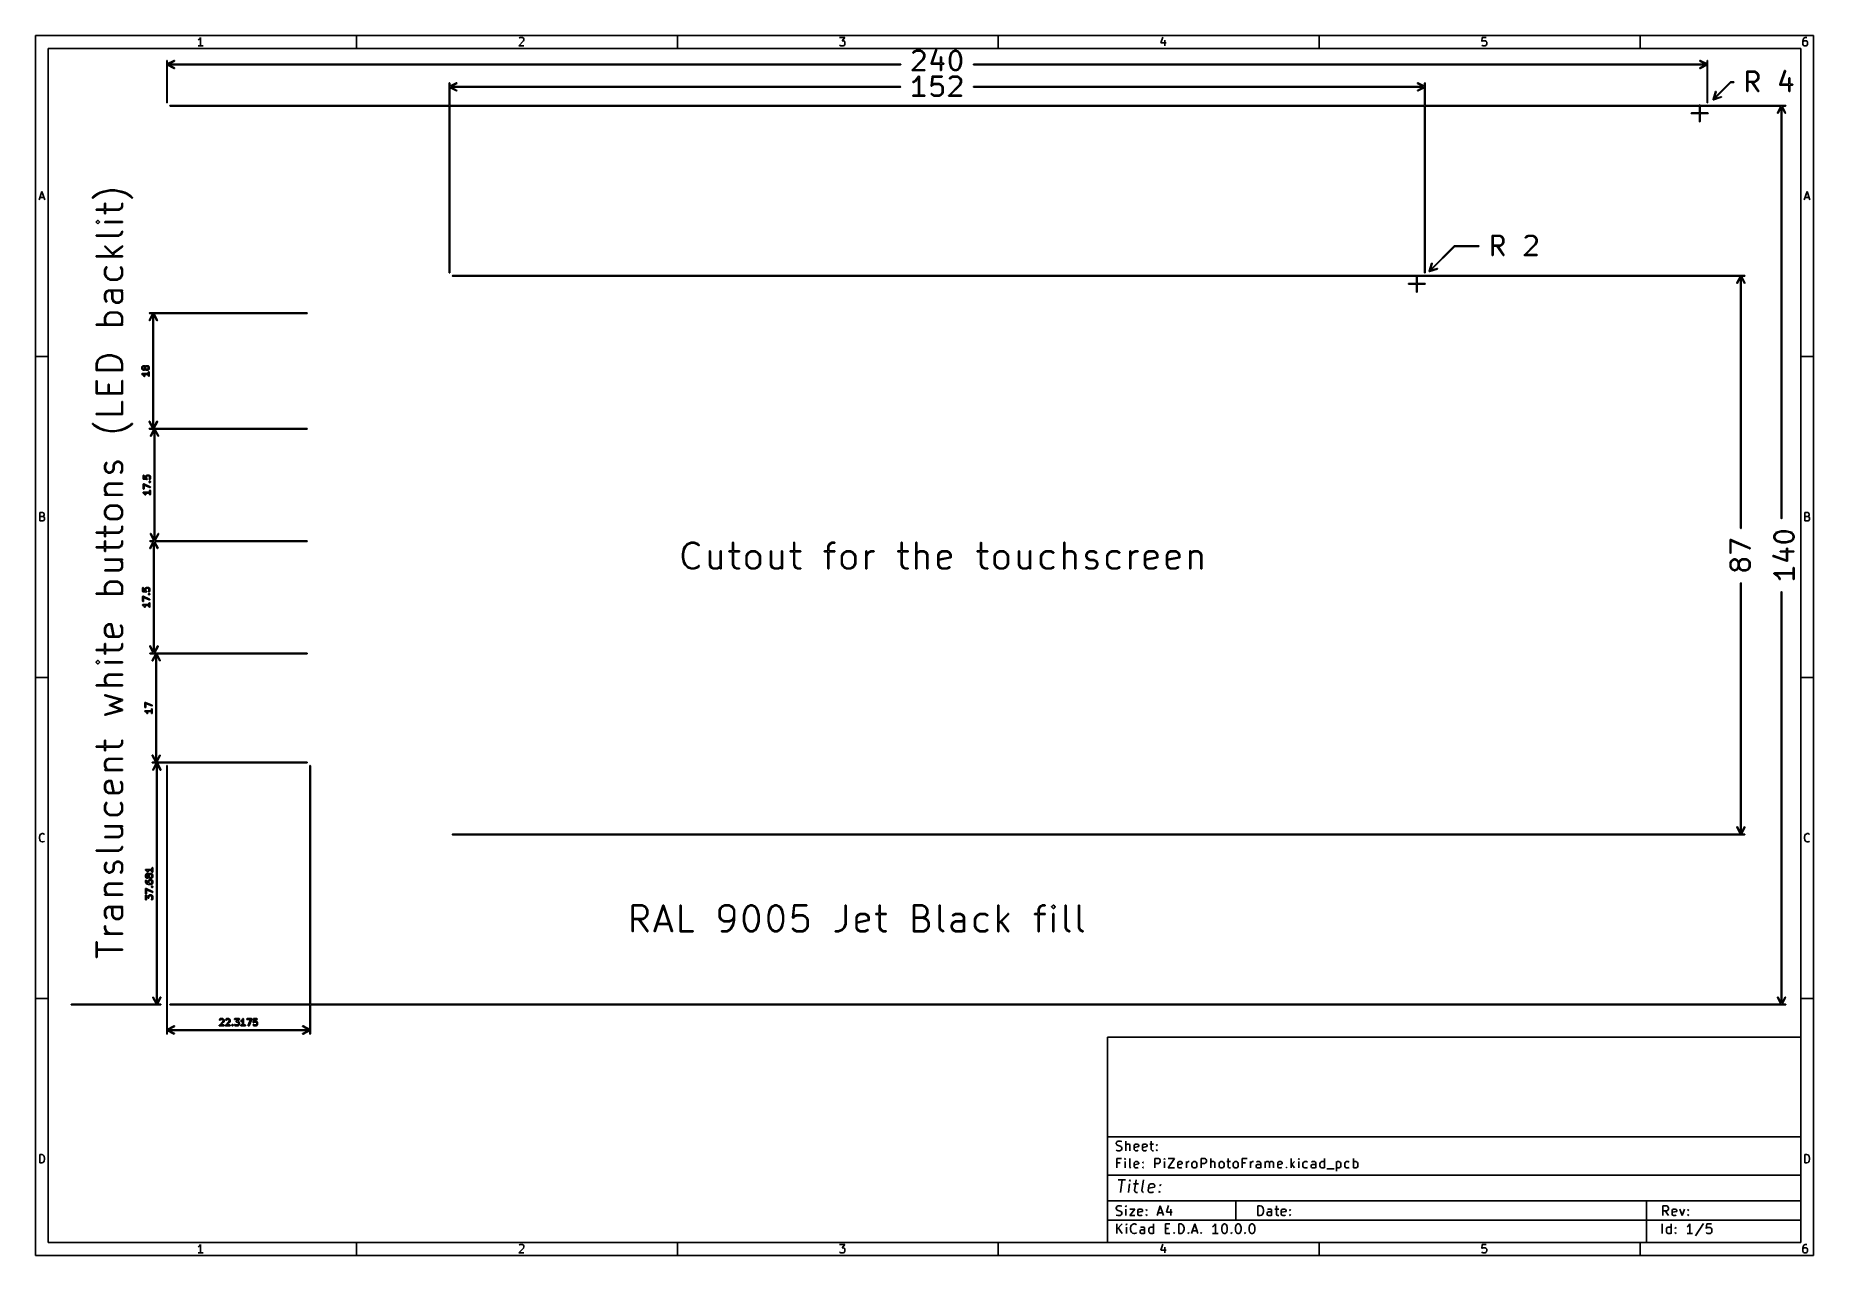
# Model space of a CAD drawing. Header units: inches. Extents: x 0.4 to 11.3, y -7.9 to -0.4.
import ezdxf

# ---------------------------------------------------------------- set-up
doc = ezdxf.new("R2010")
doc.units = ezdxf.units.IN
doc.header["$MEASUREMENT"] = 0
doc.layers.add('User.Drawings', color=9, linetype='CONTINUOUS', true_color=0xc2c2c2)

msp = doc.modelspace()

# ---------------------------------------------------------------- linework, layer by layer
at = {"layer": 'BLACK', "linetype": 'CONTINUOUS'}
for p, q in [((0.394, -0.394), (11.299, -0.394)), ((0.394, -7.874), (0.394, -0.394)), ((1.396, -0.417), (1.392, -0.42)), ((1.401, -0.413), (1.396, -0.417)), ((1.406, -0.405), (1.401, -0.413)), ((1.406, -0.456), (1.406, -0.405)), ((2.362, -0.472), (2.362, -0.394)), ((3.387, -0.427), (3.358, -0.456)), ((3.36, -0.41), (3.363, -0.408)), ((3.363, -0.408), (3.367, -0.405)), ((3.367, -0.405), (3.38, -0.405)), ((3.38, -0.405), (3.384, -0.408)), ((3.384, -0.408), (3.387, -0.41)), ((3.387, -0.41), (3.389, -0.415)), ((3.389, -0.42), (3.387, -0.427)), ((3.389, -0.415), (3.389, -0.42)), ((4.331, -0.472), (4.331, -0.394)), ((5.326, -0.405), (5.358, -0.405)), ((5.358, -0.405), (5.341, -0.425)), ((5.341, -0.425), (5.348, -0.425)), ((5.348, -0.425), (5.353, -0.427)), ((5.353, -0.427), (5.355, -0.43)), ((5.355, -0.43), (5.358, -0.435)), ((5.358, -0.435), (5.358, -0.447)), ((6.299, -0.472), (6.299, -0.394)), ((7.309, -0.403), (7.297, -0.439)), ((7.321, -0.422), (7.321, -0.456)), ((8.268, -0.472), (8.268, -0.394)), ((9.268, -0.405), (9.266, -0.43)), ((9.266, -0.43), (9.268, -0.427)), ((9.292, -0.405), (9.268, -0.405)), ((9.268, -0.427), (9.273, -0.425)), ((9.273, -0.425), (9.285, -0.425)), ((9.285, -0.425), (9.29, -0.427)), ((9.29, -0.427), (9.292, -0.43)), ((9.292, -0.43), (9.295, -0.435)), ((9.295, -0.435), (9.295, -0.447)), ((10.236, -0.472), (10.236, -0.394)), ((11.237, -0.417), (11.234, -0.427)), ((11.234, -0.427), (11.234, -0.447)), ((11.237, -0.43), (11.234, -0.435)), ((11.241, -0.41), (11.237, -0.417)), ((11.239, -0.427), (11.237, -0.43)), ((11.244, -0.425), (11.239, -0.427)), ((11.244, -0.408), (11.241, -0.41)), ((11.249, -0.405), (11.244, -0.408)), ((11.254, -0.425), (11.244, -0.425)), ((11.258, -0.405), (11.249, -0.405)), ((11.258, -0.427), (11.254, -0.425)), ((11.261, -0.43), (11.258, -0.427)), ((11.263, -0.435), (11.261, -0.43)), ((11.263, -0.447), (11.263, -0.435)), ((11.299, -0.394), (11.299, -7.874)), ((0.472, -0.472), (11.221, -0.472)), ((0.472, -7.796), (0.472, -0.472)), ((1.421, -0.456), (1.392, -0.456)), ((3.358, -0.456), (3.389, -0.456)), ((5.329, -0.454), (5.326, -0.452)), ((5.333, -0.456), (5.329, -0.454)), ((5.348, -0.456), (5.333, -0.456)), ((5.353, -0.454), (5.348, -0.456)), ((5.355, -0.452), (5.353, -0.454)), ((5.358, -0.447), (5.355, -0.452)), ((7.297, -0.439), (7.329, -0.439)), ((9.268, -0.454), (9.266, -0.452)), ((9.273, -0.456), (9.268, -0.454)), ((9.285, -0.456), (9.273, -0.456)), ((9.29, -0.454), (9.285, -0.456)), ((9.292, -0.452), (9.29, -0.454)), ((9.295, -0.447), (9.292, -0.452)), ((11.221, -0.472), (11.221, -7.796)), ((11.234, -0.447), (11.237, -0.452)), ((11.237, -0.452), (11.239, -0.454)), ((11.239, -0.454), (11.244, -0.456)), ((11.244, -0.456), (11.254, -0.456)), ((11.254, -0.456), (11.258, -0.454)), ((11.258, -0.454), (11.261, -0.452)), ((11.261, -0.452), (11.263, -0.447)), ((0.416, -1.401), (0.433, -1.35)), ((0.421, -1.387), (0.445, -1.387)), ((0.433, -1.35), (0.45, -1.401)), ((11.243, -1.401), (11.26, -1.35)), ((11.248, -1.387), (11.272, -1.387)), ((11.26, -1.35), (11.277, -1.401)), ((0.394, -2.362), (0.472, -2.362)), ((11.299, -2.362), (11.221, -2.362)), ((0.42, -3.37), (0.42, -3.319)), ((0.42, -3.319), (0.437, -3.319)), ((0.437, -3.343), (0.42, -3.343)), ((0.439, -3.37), (0.42, -3.37)), ((0.437, -3.319), (0.442, -3.321)), ((0.442, -3.341), (0.437, -3.343)), ((0.437, -3.343), (0.444, -3.345)), ((0.444, -3.367), (0.439, -3.37)), ((0.442, -3.321), (0.444, -3.324)), ((0.444, -3.338), (0.442, -3.341)), ((0.444, -3.324), (0.446, -3.328)), ((0.446, -3.333), (0.444, -3.338)), ((0.444, -3.345), (0.446, -3.348)), ((0.446, -3.365), (0.444, -3.367)), ((0.446, -3.328), (0.446, -3.333)), ((0.446, -3.348), (0.449, -3.353)), ((0.449, -3.36), (0.446, -3.365)), ((0.449, -3.353), (0.449, -3.36)), ((11.247, -3.37), (11.247, -3.319)), ((11.247, -3.319), (11.264, -3.319)), ((11.264, -3.343), (11.247, -3.343)), ((11.266, -3.37), (11.247, -3.37)), ((11.264, -3.319), (11.268, -3.321)), ((11.268, -3.341), (11.264, -3.343)), ((11.264, -3.343), (11.271, -3.345)), ((11.271, -3.367), (11.266, -3.37)), ((11.268, -3.321), (11.271, -3.324)), ((11.271, -3.338), (11.268, -3.341)), ((11.271, -3.324), (11.273, -3.328)), ((11.273, -3.333), (11.271, -3.338)), ((11.271, -3.345), (11.273, -3.348)), ((11.273, -3.365), (11.271, -3.367)), ((11.273, -3.328), (11.273, -3.333)), ((11.273, -3.348), (11.276, -3.353)), ((11.276, -3.36), (11.273, -3.365)), ((11.276, -3.353), (11.276, -3.36)), ((0.394, -4.331), (0.472, -4.331)), ((11.299, -4.331), (11.221, -4.331)), ((0.417, -5.309), (0.42, -5.299)), ((0.417, -5.316), (0.417, -5.309)), ((0.42, -5.326), (0.417, -5.316)), ((0.42, -5.299), (0.422, -5.294)), ((0.422, -5.331), (0.42, -5.326)), ((0.422, -5.294), (0.427, -5.29)), ((0.427, -5.336), (0.422, -5.331)), ((0.427, -5.29), (0.434, -5.287)), ((0.434, -5.338), (0.427, -5.336)), ((0.434, -5.287), (0.439, -5.287)), ((0.439, -5.338), (0.434, -5.338)), ((0.439, -5.287), (0.446, -5.29)), ((0.446, -5.336), (0.439, -5.338)), ((0.446, -5.29), (0.449, -5.292)), ((0.449, -5.333), (0.446, -5.336)), ((11.244, -5.309), (11.247, -5.299)), ((11.244, -5.316), (11.244, -5.309)), ((11.247, -5.326), (11.244, -5.316)), ((11.247, -5.299), (11.249, -5.294)), ((11.249, -5.331), (11.247, -5.326)), ((11.249, -5.294), (11.254, -5.29)), ((11.254, -5.336), (11.249, -5.331)), ((11.254, -5.29), (11.261, -5.287)), ((11.261, -5.338), (11.254, -5.336)), ((11.261, -5.287), (11.266, -5.287)), ((11.266, -5.338), (11.261, -5.338)), ((11.266, -5.287), (11.273, -5.29)), ((11.273, -5.336), (11.266, -5.338)), ((11.273, -5.29), (11.276, -5.292)), ((11.276, -5.333), (11.273, -5.336)), ((0.394, -6.299), (0.472, -6.299)), ((11.299, -6.299), (11.221, -6.299)), ((6.969, -6.536), (11.221, -6.536)), ((6.969, -7.796), (6.969, -6.536)), ((11.221, -6.536), (11.221, -7.796)), ((6.969, -7.146), (11.221, -7.146)), ((7.023, -7.184), (7.026, -7.179)), ((7.023, -7.19), (7.023, -7.184)), ((7.026, -7.195), (7.023, -7.19)), ((7.026, -7.179), (7.029, -7.176)), ((7.029, -7.198), (7.026, -7.195)), ((7.029, -7.176), (7.034, -7.173)), ((7.034, -7.173), (7.048, -7.173)), ((7.048, -7.173), (7.057, -7.176)), ((7.082, -7.232), (7.082, -7.173)), ((7.085, -7.195), (7.082, -7.198)), ((7.091, -7.193), (7.085, -7.195)), ((7.099, -7.193), (7.091, -7.193)), ((7.105, -7.195), (7.099, -7.193)), ((7.107, -7.201), (7.105, -7.195)), ((7.133, -7.201), (7.136, -7.195)), ((7.136, -7.195), (7.141, -7.193)), ((7.141, -7.193), (7.152, -7.193)), ((7.152, -7.193), (7.158, -7.195)), ((7.158, -7.195), (7.161, -7.201)), ((7.183, -7.201), (7.186, -7.195)), ((7.186, -7.195), (7.192, -7.193)), ((7.192, -7.193), (7.203, -7.193)), ((7.203, -7.193), (7.209, -7.195)), ((7.209, -7.195), (7.212, -7.201)), ((7.228, -7.193), (7.251, -7.193)), ((7.237, -7.173), (7.237, -7.224)), ((7.268, -7.198), (7.271, -7.195)), ((7.271, -7.195), (7.273, -7.198)), ((7.271, -7.195), (7.271, -7.201)), ((0.42, -7.307), (0.42, -7.256)), ((0.42, -7.256), (0.432, -7.256)), ((0.432, -7.256), (0.439, -7.258)), ((0.439, -7.304), (0.432, -7.307)), ((0.439, -7.258), (0.444, -7.263)), ((0.444, -7.3), (0.439, -7.304)), ((0.444, -7.263), (0.446, -7.268)), ((0.446, -7.295), (0.444, -7.3)), ((0.446, -7.268), (0.449, -7.278)), ((0.449, -7.285), (0.446, -7.295)), ((0.449, -7.278), (0.449, -7.285)), ((7.023, -7.229), (7.032, -7.232)), ((7.026, -7.338), (7.026, -7.279)), ((7.026, -7.279), (7.054, -7.279)), ((7.034, -7.201), (7.029, -7.198)), ((7.032, -7.232), (7.046, -7.232)), ((7.046, -7.204), (7.034, -7.201)), ((7.051, -7.207), (7.046, -7.204)), ((7.046, -7.232), (7.051, -7.229)), ((7.054, -7.21), (7.051, -7.207)), ((7.051, -7.229), (7.054, -7.226)), ((7.057, -7.215), (7.054, -7.21)), ((7.054, -7.226), (7.057, -7.221)), ((7.057, -7.221), (7.057, -7.215)), ((7.077, -7.279), (7.074, -7.282)), ((7.074, -7.282), (7.077, -7.285)), ((7.079, -7.282), (7.077, -7.279)), ((7.077, -7.279), (7.077, -7.285)), ((7.077, -7.285), (7.079, -7.282)), ((7.077, -7.338), (7.077, -7.299)), ((7.105, -7.33), (7.105, -7.279)), ((7.107, -7.232), (7.107, -7.201)), ((7.133, -7.224), (7.133, -7.201)), ((7.161, -7.207), (7.133, -7.212)), ((7.136, -7.229), (7.133, -7.224)), ((7.133, -7.307), (7.136, -7.302)), ((7.141, -7.232), (7.136, -7.229)), ((7.136, -7.302), (7.141, -7.299)), ((7.152, -7.232), (7.141, -7.232)), ((7.141, -7.299), (7.152, -7.299)), ((7.158, -7.229), (7.152, -7.232)), ((7.152, -7.299), (7.158, -7.302)), ((7.158, -7.302), (7.161, -7.307)), ((7.161, -7.201), (7.161, -7.207)), ((7.183, -7.224), (7.183, -7.201)), ((7.212, -7.207), (7.183, -7.212)), ((7.186, -7.229), (7.183, -7.224)), ((7.183, -7.305), (7.186, -7.302)), ((7.186, -7.307), (7.183, -7.305)), ((7.192, -7.232), (7.186, -7.229)), ((7.186, -7.302), (7.189, -7.305)), ((7.186, -7.302), (7.186, -7.307)), ((7.189, -7.305), (7.186, -7.307)), ((7.203, -7.232), (7.192, -7.232)), ((7.209, -7.229), (7.203, -7.232)), ((7.212, -7.201), (7.212, -7.207)), ((7.237, -7.224), (7.24, -7.229)), ((7.24, -7.229), (7.245, -7.232)), ((7.245, -7.232), (7.251, -7.232)), ((7.259, -7.338), (7.259, -7.279)), ((7.259, -7.279), (7.282, -7.279)), ((7.271, -7.201), (7.268, -7.198)), ((7.268, -7.229), (7.271, -7.226)), ((7.271, -7.232), (7.268, -7.229)), ((7.273, -7.198), (7.271, -7.201)), ((7.271, -7.226), (7.273, -7.229)), ((7.271, -7.226), (7.271, -7.232)), ((7.273, -7.229), (7.271, -7.232)), ((7.282, -7.279), (7.287, -7.282)), ((7.287, -7.282), (7.29, -7.285)), ((7.29, -7.305), (7.287, -7.307)), ((7.29, -7.285), (7.293, -7.291)), ((7.293, -7.299), (7.29, -7.305)), ((7.293, -7.291), (7.293, -7.299)), ((7.318, -7.279), (7.316, -7.282)), ((7.316, -7.282), (7.318, -7.285)), ((7.321, -7.282), (7.318, -7.279)), ((7.318, -7.279), (7.318, -7.285)), ((7.318, -7.285), (7.321, -7.282)), ((7.318, -7.338), (7.318, -7.299)), ((7.341, -7.279), (7.38, -7.279)), ((7.38, -7.279), (7.341, -7.338)), ((7.4, -7.307), (7.403, -7.302)), ((7.403, -7.302), (7.408, -7.299)), ((7.408, -7.299), (7.42, -7.299)), ((7.42, -7.299), (7.425, -7.302)), ((7.425, -7.302), (7.428, -7.307)), ((7.453, -7.338), (7.453, -7.299)), ((7.453, -7.31), (7.456, -7.305)), ((7.456, -7.305), (7.459, -7.302)), ((7.459, -7.302), (7.465, -7.299)), ((7.465, -7.299), (7.47, -7.299)), ((7.487, -7.31), (7.49, -7.305)), ((7.49, -7.305), (7.493, -7.302)), ((7.493, -7.302), (7.498, -7.299)), ((7.498, -7.299), (7.507, -7.299)), ((7.507, -7.299), (7.512, -7.302)), ((7.512, -7.302), (7.515, -7.305)), ((7.515, -7.305), (7.518, -7.31)), ((7.543, -7.338), (7.543, -7.279)), ((7.543, -7.279), (7.566, -7.279)), ((7.566, -7.279), (7.571, -7.282)), ((7.571, -7.282), (7.574, -7.285)), ((7.574, -7.305), (7.571, -7.307)), ((7.574, -7.285), (7.577, -7.291)), ((7.577, -7.299), (7.574, -7.305)), ((7.577, -7.291), (7.577, -7.299)), ((7.602, -7.338), (7.602, -7.279)), ((7.605, -7.302), (7.602, -7.305)), ((7.611, -7.299), (7.605, -7.302)), ((7.619, -7.299), (7.611, -7.299)), ((7.625, -7.302), (7.619, -7.299)), ((7.628, -7.307), (7.625, -7.302)), ((7.653, -7.31), (7.656, -7.305)), ((7.656, -7.305), (7.659, -7.302)), ((7.659, -7.302), (7.664, -7.299)), ((7.664, -7.299), (7.673, -7.299)), ((7.673, -7.299), (7.678, -7.302)), ((7.678, -7.302), (7.681, -7.305)), ((7.681, -7.305), (7.684, -7.31)), ((7.701, -7.299), (7.723, -7.299)), ((7.709, -7.279), (7.709, -7.33)), ((7.74, -7.31), (7.743, -7.305)), ((7.743, -7.305), (7.746, -7.302)), ((7.746, -7.302), (7.751, -7.299)), ((7.751, -7.299), (7.76, -7.299)), ((7.76, -7.299), (7.766, -7.302)), ((7.766, -7.302), (7.768, -7.305)), ((7.768, -7.305), (7.771, -7.31)), ((7.796, -7.338), (7.796, -7.279)), ((7.796, -7.279), (7.825, -7.279)), ((7.847, -7.338), (7.847, -7.299)), ((7.847, -7.31), (7.85, -7.305)), ((7.85, -7.305), (7.853, -7.302)), ((7.853, -7.302), (7.858, -7.299)), ((7.858, -7.299), (7.864, -7.299)), ((7.889, -7.299), (7.884, -7.302)), ((7.9, -7.299), (7.889, -7.299)), ((7.906, -7.302), (7.9, -7.299)), ((7.909, -7.307), (7.906, -7.302)), ((7.937, -7.338), (7.937, -7.299)), ((7.937, -7.305), (7.94, -7.302)), ((7.94, -7.302), (7.945, -7.299)), ((7.945, -7.299), (7.954, -7.299)), ((7.954, -7.299), (7.96, -7.302)), ((7.96, -7.302), (7.962, -7.307)), ((7.962, -7.307), (7.965, -7.302)), ((7.965, -7.302), (7.971, -7.299)), ((7.971, -7.299), (7.979, -7.299)), ((7.979, -7.299), (7.985, -7.302)), ((7.985, -7.302), (7.988, -7.307)), ((8.013, -7.307), (8.016, -7.302)), ((8.016, -7.302), (8.021, -7.299)), ((8.021, -7.299), (8.033, -7.299)), ((8.033, -7.299), (8.038, -7.302)), ((8.038, -7.302), (8.041, -7.307)), ((8.095, -7.338), (8.095, -7.279)), ((8.117, -7.299), (8.095, -7.321)), ((8.142, -7.279), (8.14, -7.282)), ((8.14, -7.282), (8.142, -7.285)), ((8.145, -7.282), (8.142, -7.279)), ((8.142, -7.279), (8.142, -7.285)), ((8.142, -7.285), (8.145, -7.282)), ((8.142, -7.338), (8.142, -7.299)), ((8.168, -7.31), (8.17, -7.305)), ((8.17, -7.305), (8.173, -7.302)), ((8.173, -7.302), (8.179, -7.299)), ((8.179, -7.299), (8.19, -7.299)), ((8.19, -7.299), (8.196, -7.302)), ((8.227, -7.299), (8.221, -7.302)), ((8.238, -7.299), (8.227, -7.299)), ((8.244, -7.302), (8.238, -7.299)), ((8.246, -7.307), (8.244, -7.302)), ((8.272, -7.31), (8.275, -7.305)), ((8.275, -7.305), (8.277, -7.302)), ((8.277, -7.302), (8.283, -7.299)), ((8.283, -7.299), (8.294, -7.299)), ((8.294, -7.299), (8.3, -7.302)), ((8.3, -7.338), (8.3, -7.279)), ((8.373, -7.299), (8.373, -7.358)), ((8.373, -7.302), (8.379, -7.299)), ((8.379, -7.299), (8.39, -7.299)), ((8.39, -7.299), (8.395, -7.302)), ((8.395, -7.302), (8.398, -7.305)), ((8.398, -7.305), (8.401, -7.31)), ((8.424, -7.31), (8.426, -7.305)), ((8.426, -7.305), (8.429, -7.302)), ((8.429, -7.302), (8.435, -7.299)), ((8.435, -7.299), (8.446, -7.299)), ((8.446, -7.299), (8.452, -7.302)), ((8.477, -7.338), (8.477, -7.279)), ((8.477, -7.302), (8.483, -7.299)), ((8.483, -7.299), (8.494, -7.299)), ((8.494, -7.299), (8.499, -7.302)), ((8.499, -7.302), (8.502, -7.305)), ((8.502, -7.305), (8.505, -7.31)), ((11.247, -7.307), (11.247, -7.256)), ((11.247, -7.256), (11.259, -7.256)), ((11.259, -7.256), (11.266, -7.258)), ((11.266, -7.304), (11.259, -7.307)), ((11.266, -7.258), (11.271, -7.263)), ((11.271, -7.3), (11.266, -7.304)), ((11.271, -7.263), (11.273, -7.268)), ((11.273, -7.295), (11.271, -7.3)), ((11.273, -7.268), (11.276, -7.278)), ((11.276, -7.285), (11.273, -7.295)), ((11.276, -7.278), (11.276, -7.285)), ((0.432, -7.307), (0.42, -7.307)), ((6.969, -7.382), (11.221, -7.382)), ((7.046, -7.307), (7.026, -7.307)), ((7.035, -7.41), (7.08, -7.41)), ((7.048, -7.489), (7.058, -7.41)), ((7.106, -7.41), (7.102, -7.414)), ((7.102, -7.414), (7.105, -7.417)), ((7.107, -7.336), (7.105, -7.33)), ((7.106, -7.41), (7.105, -7.417)), ((7.105, -7.417), (7.11, -7.414)), ((7.11, -7.414), (7.106, -7.41)), ((7.113, -7.338), (7.107, -7.336)), ((7.133, -7.33), (7.133, -7.307)), ((7.161, -7.313), (7.133, -7.319)), ((7.136, -7.336), (7.133, -7.33)), ((7.144, -7.41), (7.135, -7.477)), ((7.141, -7.338), (7.136, -7.336)), ((7.152, -7.338), (7.141, -7.338)), ((7.158, -7.336), (7.152, -7.338)), ((7.161, -7.307), (7.161, -7.313)), ((7.18, -7.477), (7.189, -7.41)), ((7.183, -7.336), (7.186, -7.333)), ((7.186, -7.338), (7.183, -7.336)), ((7.186, -7.333), (7.189, -7.336)), ((7.186, -7.333), (7.186, -7.338)), ((7.189, -7.336), (7.186, -7.338)), ((7.282, -7.31), (7.259, -7.31)), ((7.287, -7.307), (7.282, -7.31)), ((7.341, -7.338), (7.38, -7.338)), ((7.4, -7.33), (7.4, -7.307)), ((7.428, -7.313), (7.4, -7.319)), ((7.403, -7.336), (7.4, -7.33)), ((7.408, -7.338), (7.403, -7.336)), ((7.42, -7.338), (7.408, -7.338)), ((7.425, -7.336), (7.42, -7.338)), ((7.428, -7.307), (7.428, -7.313)), ((7.487, -7.327), (7.487, -7.31)), ((7.49, -7.333), (7.487, -7.327)), ((7.493, -7.336), (7.49, -7.333)), ((7.498, -7.338), (7.493, -7.336)), ((7.507, -7.338), (7.498, -7.338)), ((7.512, -7.336), (7.507, -7.338)), ((7.515, -7.333), (7.512, -7.336)), ((7.518, -7.327), (7.515, -7.333)), ((7.518, -7.31), (7.518, -7.327)), ((7.566, -7.31), (7.543, -7.31)), ((7.571, -7.307), (7.566, -7.31)), ((7.628, -7.338), (7.628, -7.307)), ((7.653, -7.327), (7.653, -7.31)), ((7.656, -7.333), (7.653, -7.327)), ((7.659, -7.336), (7.656, -7.333)), ((7.664, -7.338), (7.659, -7.336)), ((7.673, -7.338), (7.664, -7.338)), ((7.678, -7.336), (7.673, -7.338)), ((7.681, -7.333), (7.678, -7.336)), ((7.684, -7.327), (7.681, -7.333)), ((7.684, -7.31), (7.684, -7.327)), ((7.709, -7.33), (7.712, -7.336)), ((7.712, -7.336), (7.718, -7.338)), ((7.718, -7.338), (7.723, -7.338)), ((7.74, -7.327), (7.74, -7.31)), ((7.743, -7.333), (7.74, -7.327)), ((7.746, -7.336), (7.743, -7.333)), ((7.751, -7.338), (7.746, -7.336)), ((7.76, -7.338), (7.751, -7.338)), ((7.766, -7.336), (7.76, -7.338)), ((7.768, -7.333), (7.766, -7.336)), ((7.771, -7.327), (7.768, -7.333)), ((7.771, -7.31), (7.771, -7.327)), ((7.816, -7.307), (7.796, -7.307)), ((7.881, -7.324), (7.884, -7.319)), ((7.881, -7.33), (7.881, -7.324)), ((7.884, -7.336), (7.881, -7.33)), ((7.884, -7.319), (7.889, -7.316)), ((7.889, -7.338), (7.884, -7.336)), ((7.889, -7.316), (7.903, -7.316)), ((7.903, -7.338), (7.889, -7.338)), ((7.903, -7.316), (7.909, -7.313)), ((7.909, -7.336), (7.903, -7.338)), ((7.909, -7.338), (7.909, -7.307)), ((7.962, -7.307), (7.962, -7.338)), ((7.988, -7.307), (7.988, -7.338)), ((8.013, -7.33), (8.013, -7.307)), ((8.041, -7.313), (8.013, -7.319)), ((8.016, -7.336), (8.013, -7.33)), ((8.021, -7.338), (8.016, -7.336)), ((8.033, -7.338), (8.021, -7.338)), ((8.038, -7.336), (8.033, -7.338)), ((8.041, -7.307), (8.041, -7.313)), ((8.064, -7.336), (8.066, -7.333)), ((8.066, -7.338), (8.064, -7.336)), ((8.066, -7.333), (8.069, -7.336)), ((8.066, -7.333), (8.066, -7.338)), ((8.069, -7.336), (8.066, -7.338)), ((8.1, -7.316), (8.117, -7.338)), ((8.168, -7.327), (8.168, -7.31)), ((8.17, -7.333), (8.168, -7.327)), ((8.173, -7.336), (8.17, -7.333)), ((8.179, -7.338), (8.173, -7.336)), ((8.19, -7.338), (8.179, -7.338)), ((8.196, -7.336), (8.19, -7.338)), ((8.218, -7.324), (8.221, -7.319)), ((8.218, -7.33), (8.218, -7.324)), ((8.221, -7.336), (8.218, -7.33)), ((8.221, -7.319), (8.227, -7.316)), ((8.227, -7.338), (8.221, -7.336)), ((8.227, -7.316), (8.241, -7.316)), ((8.241, -7.338), (8.227, -7.338)), ((8.241, -7.316), (8.246, -7.313)), ((8.246, -7.336), (8.241, -7.338)), ((8.246, -7.338), (8.246, -7.307)), ((8.272, -7.327), (8.272, -7.31)), ((8.275, -7.333), (8.272, -7.327)), ((8.277, -7.336), (8.275, -7.333)), ((8.283, -7.338), (8.277, -7.336)), ((8.294, -7.338), (8.283, -7.338)), ((8.3, -7.336), (8.294, -7.338)), ((8.314, -7.344), (8.359, -7.344)), ((8.379, -7.338), (8.373, -7.336)), ((8.39, -7.338), (8.379, -7.338)), ((8.395, -7.336), (8.39, -7.338)), ((8.398, -7.333), (8.395, -7.336)), ((8.401, -7.327), (8.398, -7.333)), ((8.401, -7.31), (8.401, -7.327)), ((8.424, -7.327), (8.424, -7.31)), ((8.426, -7.333), (8.424, -7.327)), ((8.429, -7.336), (8.426, -7.333)), ((8.435, -7.338), (8.429, -7.336)), ((8.446, -7.338), (8.435, -7.338)), ((8.452, -7.336), (8.446, -7.338)), ((8.483, -7.338), (8.477, -7.336)), ((8.494, -7.338), (8.483, -7.338)), ((8.499, -7.336), (8.494, -7.338)), ((8.502, -7.333), (8.499, -7.336)), ((8.505, -7.327), (8.502, -7.333)), ((8.505, -7.31), (8.505, -7.327)), ((11.259, -7.307), (11.247, -7.307)), ((7.097, -7.489), (7.103, -7.436)), ((7.129, -7.436), (7.159, -7.436)), ((7.135, -7.477), (7.138, -7.485)), ((7.138, -7.485), (7.145, -7.489)), ((7.145, -7.489), (7.153, -7.489)), ((7.183, -7.485), (7.18, -7.477)), ((7.19, -7.489), (7.183, -7.485)), ((7.218, -7.477), (7.222, -7.447)), ((7.221, -7.485), (7.218, -7.477)), ((7.258, -7.455), (7.22, -7.462)), ((7.228, -7.489), (7.221, -7.485)), ((7.222, -7.447), (7.226, -7.44)), ((7.226, -7.44), (7.234, -7.436)), ((7.243, -7.489), (7.228, -7.489)), ((7.234, -7.436), (7.249, -7.436)), ((7.251, -7.485), (7.243, -7.489)), ((7.249, -7.436), (7.256, -7.44)), ((7.256, -7.44), (7.259, -7.447)), ((7.259, -7.447), (7.258, -7.455)), ((7.285, -7.485), (7.289, -7.481)), ((7.288, -7.489), (7.285, -7.485)), ((7.289, -7.481), (7.288, -7.489)), ((7.292, -7.485), (7.288, -7.489)), ((7.289, -7.481), (7.292, -7.485)), ((7.29, -7.444), (7.294, -7.44)), ((7.293, -7.447), (7.29, -7.444)), ((7.294, -7.44), (7.293, -7.447)), ((7.297, -7.444), (7.293, -7.447)), ((7.294, -7.44), (7.297, -7.444)), ((6.969, -7.54), (11.221, -7.54)), ((7.023, -7.582), (7.026, -7.576)), ((7.023, -7.587), (7.023, -7.582)), ((7.026, -7.593), (7.023, -7.587)), ((7.023, -7.627), (7.032, -7.63)), ((7.026, -7.576), (7.029, -7.573)), ((7.029, -7.596), (7.026, -7.593)), ((7.029, -7.573), (7.034, -7.571)), ((7.034, -7.599), (7.029, -7.596)), ((7.032, -7.63), (7.046, -7.63)), ((7.034, -7.571), (7.048, -7.571)), ((7.046, -7.602), (7.034, -7.599)), ((7.051, -7.604), (7.046, -7.602)), ((7.046, -7.63), (7.051, -7.627)), ((7.048, -7.571), (7.057, -7.573)), ((7.054, -7.607), (7.051, -7.604)), ((7.051, -7.627), (7.054, -7.624)), ((7.057, -7.613), (7.054, -7.607)), ((7.054, -7.624), (7.057, -7.618)), ((7.057, -7.618), (7.057, -7.613)), ((7.082, -7.571), (7.079, -7.573)), ((7.079, -7.573), (7.082, -7.576)), ((7.085, -7.573), (7.082, -7.571)), ((7.082, -7.571), (7.082, -7.576)), ((7.082, -7.576), (7.085, -7.573)), ((7.082, -7.63), (7.082, -7.59)), ((7.105, -7.59), (7.136, -7.59)), ((7.136, -7.59), (7.105, -7.63)), ((7.105, -7.63), (7.136, -7.63)), ((7.155, -7.599), (7.158, -7.593)), ((7.155, -7.621), (7.155, -7.599)), ((7.183, -7.604), (7.155, -7.61)), ((7.158, -7.627), (7.155, -7.621)), ((7.158, -7.593), (7.164, -7.59)), ((7.164, -7.63), (7.158, -7.627)), ((7.164, -7.59), (7.175, -7.59)), ((7.175, -7.63), (7.164, -7.63)), ((7.175, -7.59), (7.181, -7.593)), ((7.181, -7.627), (7.175, -7.63)), ((7.181, -7.593), (7.183, -7.599)), ((7.183, -7.599), (7.183, -7.604)), ((7.206, -7.596), (7.209, -7.593)), ((7.209, -7.599), (7.206, -7.596)), ((7.206, -7.627), (7.209, -7.624)), ((7.209, -7.63), (7.206, -7.627)), ((7.209, -7.593), (7.212, -7.596)), ((7.209, -7.593), (7.209, -7.599)), ((7.212, -7.596), (7.209, -7.599)), ((7.209, -7.624), (7.212, -7.627)), ((7.209, -7.624), (7.209, -7.63)), ((7.212, -7.627), (7.209, -7.63)), ((7.273, -7.63), (7.293, -7.571)), ((7.279, -7.613), (7.307, -7.613)), ((7.293, -7.571), (7.313, -7.63)), ((7.344, -7.568), (7.33, -7.61)), ((7.33, -7.61), (7.366, -7.61)), ((7.358, -7.59), (7.358, -7.63)), ((7.756, -7.54), (7.756, -7.658)), ((7.892, -7.63), (7.892, -7.571)), ((7.892, -7.571), (7.906, -7.571)), ((7.906, -7.63), (7.892, -7.63)), ((7.906, -7.571), (7.915, -7.573)), ((7.915, -7.627), (7.906, -7.63)), ((7.915, -7.573), (7.92, -7.579)), ((7.92, -7.621), (7.915, -7.627)), ((7.92, -7.579), (7.923, -7.585)), ((7.923, -7.616), (7.92, -7.621)), ((7.923, -7.585), (7.926, -7.596)), ((7.926, -7.604), (7.923, -7.616)), ((7.926, -7.596), (7.926, -7.604)), ((7.948, -7.616), (7.951, -7.61)), ((7.948, -7.621), (7.948, -7.616)), ((7.951, -7.627), (7.948, -7.621)), ((7.957, -7.59), (7.951, -7.593)), ((7.951, -7.61), (7.957, -7.607)), ((7.957, -7.63), (7.951, -7.627)), ((7.968, -7.59), (7.957, -7.59)), ((7.957, -7.607), (7.971, -7.607)), ((7.971, -7.63), (7.957, -7.63)), ((7.974, -7.593), (7.968, -7.59)), ((7.971, -7.607), (7.976, -7.604)), ((7.976, -7.627), (7.971, -7.63)), ((7.976, -7.599), (7.974, -7.593)), ((7.976, -7.63), (7.976, -7.599)), ((7.996, -7.59), (8.019, -7.59)), ((8.005, -7.571), (8.005, -7.621)), ((8.005, -7.621), (8.007, -7.627)), ((8.007, -7.627), (8.013, -7.63)), ((8.013, -7.63), (8.019, -7.63)), ((8.035, -7.599), (8.038, -7.593)), ((8.035, -7.621), (8.035, -7.599)), ((8.064, -7.604), (8.035, -7.61)), ((8.038, -7.627), (8.035, -7.621)), ((8.038, -7.593), (8.044, -7.59)), ((8.044, -7.63), (8.038, -7.627)), ((8.044, -7.59), (8.055, -7.59)), ((8.055, -7.63), (8.044, -7.63)), ((8.055, -7.59), (8.061, -7.593)), ((8.061, -7.627), (8.055, -7.63)), ((8.061, -7.593), (8.064, -7.599)), ((8.064, -7.599), (8.064, -7.604)), ((8.086, -7.596), (8.089, -7.593)), ((8.089, -7.599), (8.086, -7.596)), ((8.086, -7.627), (8.089, -7.624)), ((8.089, -7.63), (8.086, -7.627)), ((8.089, -7.593), (8.092, -7.596)), ((8.089, -7.593), (8.089, -7.599)), ((8.092, -7.596), (8.089, -7.599)), ((8.089, -7.624), (8.092, -7.627)), ((8.089, -7.624), (8.089, -7.63)), ((8.092, -7.627), (8.089, -7.63)), ((10.276, -7.54), (10.276, -7.796)), ((10.376, -7.629), (10.376, -7.57)), ((10.376, -7.57), (10.399, -7.57)), ((10.399, -7.601), (10.376, -7.601)), ((10.41, -7.629), (10.39, -7.601)), ((10.399, -7.57), (10.404, -7.573)), ((10.404, -7.598), (10.399, -7.601)), ((10.404, -7.573), (10.407, -7.576)), ((10.407, -7.596), (10.404, -7.598)), ((10.407, -7.576), (10.41, -7.582)), ((10.41, -7.59), (10.407, -7.596)), ((10.41, -7.582), (10.41, -7.59)), ((10.432, -7.598), (10.435, -7.593)), ((10.432, -7.621), (10.432, -7.598)), ((10.461, -7.604), (10.432, -7.61)), ((10.435, -7.627), (10.432, -7.621)), ((10.435, -7.593), (10.441, -7.59)), ((10.441, -7.629), (10.435, -7.627)), ((10.441, -7.59), (10.452, -7.59)), ((10.452, -7.629), (10.441, -7.629)), ((10.452, -7.59), (10.458, -7.593)), ((10.458, -7.627), (10.452, -7.629)), ((10.458, -7.593), (10.461, -7.598)), ((10.461, -7.598), (10.461, -7.604)), ((10.48, -7.59), (10.494, -7.629)), ((10.494, -7.629), (10.508, -7.59)), ((10.528, -7.596), (10.531, -7.593)), ((10.531, -7.598), (10.528, -7.596)), ((10.528, -7.627), (10.531, -7.624)), ((10.531, -7.629), (10.528, -7.627)), ((10.531, -7.593), (10.534, -7.596)), ((10.531, -7.593), (10.531, -7.598)), ((10.534, -7.596), (10.531, -7.598)), ((10.531, -7.624), (10.534, -7.627)), ((10.531, -7.624), (10.531, -7.629)), ((10.534, -7.627), (10.531, -7.629)), ((6.969, -7.658), (11.221, -7.658)), ((7.026, -7.74), (7.026, -7.681)), ((7.06, -7.681), (7.026, -7.715)), ((7.06, -7.74), (7.034, -7.706)), ((7.085, -7.681), (7.082, -7.684)), ((7.082, -7.684), (7.085, -7.686)), ((7.088, -7.684), (7.085, -7.681)), ((7.085, -7.681), (7.085, -7.686)), ((7.085, -7.686), (7.088, -7.684)), ((7.085, -7.74), (7.085, -7.701)), ((7.11, -7.706), (7.113, -7.695)), ((7.11, -7.715), (7.11, -7.706)), ((7.113, -7.726), (7.11, -7.715)), ((7.113, -7.695), (7.116, -7.689)), ((7.116, -7.731), (7.113, -7.726)), ((7.116, -7.689), (7.122, -7.684)), ((7.122, -7.737), (7.116, -7.731)), ((7.122, -7.684), (7.13, -7.681)), ((7.13, -7.74), (7.122, -7.737)), ((7.13, -7.681), (7.136, -7.681)), ((7.136, -7.74), (7.13, -7.74)), ((7.136, -7.681), (7.144, -7.684)), ((7.144, -7.737), (7.136, -7.74)), ((7.144, -7.684), (7.147, -7.686)), ((7.147, -7.734), (7.144, -7.737)), ((7.169, -7.726), (7.172, -7.72)), ((7.169, -7.731), (7.169, -7.726)), ((7.172, -7.737), (7.169, -7.731)), ((7.178, -7.701), (7.172, -7.703)), ((7.172, -7.72), (7.178, -7.717)), ((7.178, -7.74), (7.172, -7.737)), ((7.189, -7.701), (7.178, -7.701)), ((7.178, -7.717), (7.192, -7.717)), ((7.192, -7.74), (7.178, -7.74)), ((7.195, -7.703), (7.189, -7.701)), ((7.192, -7.717), (7.197, -7.715)), ((7.197, -7.737), (7.192, -7.74)), ((7.197, -7.709), (7.195, -7.703)), ((7.197, -7.74), (7.197, -7.709)), ((7.223, -7.712), (7.226, -7.706)), ((7.223, -7.729), (7.223, -7.712)), ((7.226, -7.734), (7.223, -7.729)), ((7.226, -7.706), (7.228, -7.703)), ((7.228, -7.737), (7.226, -7.734)), ((7.228, -7.703), (7.234, -7.701)), ((7.234, -7.74), (7.228, -7.737)), ((7.234, -7.701), (7.245, -7.701)), ((7.245, -7.74), (7.234, -7.74)), ((7.245, -7.701), (7.251, -7.703)), ((7.251, -7.737), (7.245, -7.74)), ((7.251, -7.74), (7.251, -7.681)), ((7.324, -7.74), (7.324, -7.681)), ((7.324, -7.681), (7.352, -7.681)), ((7.324, -7.709), (7.344, -7.709)), ((7.352, -7.74), (7.324, -7.74)), ((7.375, -7.737), (7.377, -7.734)), ((7.377, -7.74), (7.375, -7.737)), ((7.377, -7.734), (7.38, -7.737)), ((7.377, -7.734), (7.377, -7.74)), ((7.38, -7.737), (7.377, -7.74)), ((7.406, -7.74), (7.406, -7.681)), ((7.406, -7.681), (7.42, -7.681)), ((7.42, -7.74), (7.406, -7.74)), ((7.42, -7.681), (7.428, -7.684)), ((7.428, -7.737), (7.42, -7.74)), ((7.428, -7.684), (7.434, -7.689)), ((7.434, -7.731), (7.428, -7.737)), ((7.434, -7.689), (7.436, -7.695)), ((7.436, -7.726), (7.434, -7.731)), ((7.436, -7.695), (7.439, -7.706)), ((7.439, -7.715), (7.436, -7.726)), ((7.439, -7.706), (7.439, -7.715)), ((7.462, -7.737), (7.465, -7.734)), ((7.465, -7.74), (7.462, -7.737)), ((7.465, -7.734), (7.467, -7.737)), ((7.465, -7.734), (7.465, -7.74)), ((7.467, -7.737), (7.465, -7.74)), ((7.484, -7.74), (7.504, -7.681)), ((7.49, -7.723), (7.518, -7.723)), ((7.504, -7.681), (7.524, -7.74)), ((7.541, -7.737), (7.543, -7.734)), ((7.543, -7.74), (7.541, -7.737)), ((7.543, -7.734), (7.546, -7.737)), ((7.543, -7.734), (7.543, -7.74)), ((7.546, -7.737), (7.543, -7.74)), ((7.619, -7.695), (7.614, -7.698)), ((7.647, -7.74), (7.614, -7.74)), ((7.625, -7.689), (7.619, -7.695)), ((7.631, -7.681), (7.625, -7.689)), ((7.631, -7.74), (7.631, -7.681)), ((7.67, -7.703), (7.673, -7.692)), ((7.67, -7.717), (7.67, -7.703)), ((7.673, -7.729), (7.67, -7.717)), ((7.673, -7.692), (7.676, -7.686)), ((7.676, -7.734), (7.673, -7.729)), ((7.676, -7.686), (7.678, -7.684)), ((7.678, -7.737), (7.676, -7.734)), ((7.678, -7.684), (7.684, -7.681)), ((7.684, -7.74), (7.678, -7.737)), ((7.684, -7.681), (7.69, -7.681)), ((7.69, -7.74), (7.684, -7.74)), ((7.69, -7.681), (7.695, -7.684)), ((7.695, -7.737), (7.69, -7.74)), ((7.695, -7.684), (7.698, -7.686)), ((7.698, -7.734), (7.695, -7.737)), ((7.698, -7.686), (7.701, -7.692)), ((7.701, -7.729), (7.698, -7.734)), ((7.701, -7.692), (7.704, -7.703)), ((7.704, -7.717), (7.701, -7.729)), ((7.704, -7.703), (7.704, -7.717)), ((7.726, -7.737), (7.729, -7.734)), ((7.729, -7.74), (7.726, -7.737)), ((7.729, -7.734), (7.732, -7.737)), ((7.729, -7.734), (7.729, -7.74)), ((7.732, -7.737), (7.729, -7.74)), ((7.754, -7.703), (7.757, -7.692)), ((7.754, -7.717), (7.754, -7.703)), ((7.757, -7.729), (7.754, -7.717)), ((7.757, -7.692), (7.76, -7.686)), ((7.76, -7.734), (7.757, -7.729)), ((7.76, -7.686), (7.763, -7.684)), ((7.763, -7.737), (7.76, -7.734)), ((7.763, -7.684), (7.768, -7.681)), ((7.768, -7.74), (7.763, -7.737)), ((7.768, -7.681), (7.774, -7.681)), ((7.774, -7.74), (7.768, -7.74)), ((7.774, -7.681), (7.78, -7.684)), ((7.78, -7.737), (7.774, -7.74)), ((7.78, -7.684), (7.782, -7.686)), ((7.782, -7.734), (7.78, -7.737)), ((7.782, -7.686), (7.785, -7.692)), ((7.785, -7.729), (7.782, -7.734)), ((7.785, -7.692), (7.788, -7.703)), ((7.788, -7.717), (7.785, -7.729)), ((7.788, -7.703), (7.788, -7.717)), ((7.81, -7.737), (7.813, -7.734)), ((7.813, -7.74), (7.81, -7.737)), ((7.813, -7.734), (7.816, -7.737)), ((7.813, -7.734), (7.813, -7.74)), ((7.816, -7.737), (7.813, -7.74)), ((7.839, -7.703), (7.841, -7.692)), ((7.839, -7.717), (7.839, -7.703)), ((7.841, -7.729), (7.839, -7.717)), ((7.841, -7.692), (7.844, -7.686)), ((7.844, -7.734), (7.841, -7.729)), ((7.844, -7.686), (7.847, -7.684)), ((7.847, -7.737), (7.844, -7.734)), ((7.847, -7.684), (7.853, -7.681)), ((7.853, -7.74), (7.847, -7.737)), ((7.853, -7.681), (7.858, -7.681)), ((7.858, -7.74), (7.853, -7.74)), ((7.858, -7.681), (7.864, -7.684)), ((7.864, -7.737), (7.858, -7.74)), ((7.864, -7.684), (7.867, -7.686)), ((7.867, -7.734), (7.864, -7.737)), ((7.867, -7.686), (7.87, -7.692)), ((7.87, -7.729), (7.867, -7.734)), ((7.87, -7.692), (7.872, -7.703)), ((7.872, -7.717), (7.87, -7.729)), ((7.872, -7.703), (7.872, -7.717)), ((10.372, -7.74), (10.372, -7.681)), ((10.398, -7.712), (10.4, -7.706)), ((10.398, -7.729), (10.398, -7.712)), ((10.4, -7.734), (10.398, -7.729)), ((10.4, -7.706), (10.403, -7.703)), ((10.403, -7.737), (10.4, -7.734)), ((10.403, -7.703), (10.409, -7.701)), ((10.409, -7.74), (10.403, -7.737)), ((10.409, -7.701), (10.42, -7.701)), ((10.42, -7.74), (10.409, -7.74)), ((10.42, -7.701), (10.426, -7.703)), ((10.426, -7.737), (10.42, -7.74)), ((10.426, -7.74), (10.426, -7.681)), ((10.451, -7.706), (10.454, -7.703)), ((10.454, -7.709), (10.451, -7.706)), ((10.451, -7.737), (10.454, -7.734)), ((10.454, -7.74), (10.451, -7.737)), ((10.454, -7.703), (10.457, -7.706)), ((10.454, -7.703), (10.454, -7.709)), ((10.457, -7.706), (10.454, -7.709)), ((10.454, -7.734), (10.457, -7.737)), ((10.454, -7.734), (10.454, -7.74)), ((10.457, -7.737), (10.454, -7.74)), ((10.53, -7.695), (10.524, -7.698)), ((10.558, -7.74), (10.524, -7.74)), ((10.535, -7.689), (10.53, -7.695)), ((10.541, -7.681), (10.535, -7.689)), ((10.541, -7.74), (10.541, -7.681)), ((10.625, -7.678), (10.575, -7.754)), ((10.645, -7.681), (10.642, -7.709)), ((10.642, -7.709), (10.645, -7.706)), ((10.645, -7.737), (10.642, -7.734)), ((10.673, -7.681), (10.645, -7.681)), ((10.645, -7.706), (10.651, -7.703)), ((10.651, -7.74), (10.645, -7.737)), ((10.651, -7.703), (10.665, -7.703)), ((10.665, -7.74), (10.651, -7.74)), ((10.665, -7.703), (10.67, -7.706)), ((10.67, -7.737), (10.665, -7.74)), ((10.67, -7.706), (10.673, -7.709)), ((10.673, -7.734), (10.67, -7.737)), ((10.673, -7.709), (10.676, -7.715)), ((10.676, -7.729), (10.673, -7.734)), ((10.676, -7.715), (10.676, -7.729)), ((11.221, -7.796), (0.472, -7.796)), ((1.396, -7.819), (1.392, -7.822)), ((1.401, -7.814), (1.396, -7.819)), ((1.406, -7.807), (1.401, -7.814)), ((1.406, -7.858), (1.406, -7.807)), ((2.362, -7.796), (2.362, -7.874)), ((3.387, -7.829), (3.358, -7.858)), ((3.36, -7.812), (3.363, -7.81)), ((3.363, -7.81), (3.367, -7.807)), ((3.367, -7.807), (3.38, -7.807)), ((3.38, -7.807), (3.384, -7.81)), ((3.384, -7.81), (3.387, -7.812)), ((3.387, -7.812), (3.389, -7.817)), ((3.389, -7.822), (3.387, -7.829)), ((3.389, -7.817), (3.389, -7.822)), ((4.331, -7.796), (4.331, -7.874)), ((5.326, -7.807), (5.358, -7.807)), ((5.358, -7.807), (5.341, -7.827)), ((5.341, -7.827), (5.348, -7.827)), ((5.348, -7.827), (5.353, -7.829)), ((5.353, -7.829), (5.355, -7.831)), ((5.355, -7.831), (5.358, -7.836)), ((5.358, -7.849), (5.355, -7.853)), ((5.358, -7.836), (5.358, -7.849)), ((6.299, -7.796), (6.299, -7.874)), ((11.221, -7.796), (6.969, -7.796)), ((7.309, -7.805), (7.297, -7.841)), ((7.297, -7.841), (7.329, -7.841)), ((7.321, -7.824), (7.321, -7.858)), ((8.268, -7.796), (8.268, -7.874)), ((9.268, -7.807), (9.266, -7.831)), ((9.266, -7.831), (9.268, -7.829)), ((9.292, -7.807), (9.268, -7.807)), ((9.268, -7.829), (9.273, -7.827)), ((9.273, -7.827), (9.285, -7.827)), ((9.285, -7.827), (9.29, -7.829)), ((9.29, -7.829), (9.292, -7.831)), ((9.292, -7.831), (9.295, -7.836)), ((9.295, -7.849), (9.292, -7.853)), ((9.295, -7.836), (9.295, -7.849)), ((10.236, -7.796), (10.236, -7.874)), ((11.237, -7.819), (11.234, -7.829)), ((11.234, -7.829), (11.234, -7.849)), ((11.237, -7.831), (11.234, -7.836)), ((11.234, -7.849), (11.237, -7.853)), ((11.241, -7.812), (11.237, -7.819)), ((11.239, -7.829), (11.237, -7.831)), ((11.244, -7.827), (11.239, -7.829)), ((11.244, -7.81), (11.241, -7.812)), ((11.249, -7.807), (11.244, -7.81)), ((11.254, -7.827), (11.244, -7.827)), ((11.258, -7.807), (11.249, -7.807)), ((11.258, -7.829), (11.254, -7.827)), ((11.261, -7.831), (11.258, -7.829)), ((11.263, -7.836), (11.261, -7.831)), ((11.261, -7.853), (11.263, -7.849)), ((11.263, -7.849), (11.263, -7.836)), ((11.299, -7.874), (0.394, -7.874)), ((1.421, -7.858), (1.392, -7.858)), ((3.358, -7.858), (3.389, -7.858)), ((5.329, -7.856), (5.326, -7.853)), ((5.333, -7.858), (5.329, -7.856)), ((5.348, -7.858), (5.333, -7.858)), ((5.353, -7.856), (5.348, -7.858)), ((5.355, -7.853), (5.353, -7.856)), ((9.268, -7.856), (9.266, -7.853)), ((9.273, -7.858), (9.268, -7.856)), ((9.285, -7.858), (9.273, -7.858)), ((9.29, -7.856), (9.285, -7.858)), ((9.292, -7.853), (9.29, -7.856)), ((11.237, -7.853), (11.239, -7.856)), ((11.239, -7.856), (11.244, -7.858)), ((11.244, -7.858), (11.254, -7.858)), ((11.254, -7.858), (11.258, -7.856)), ((11.258, -7.856), (11.261, -7.853))]:
    msp.add_line(p, q, dxfattribs=at)
at = {"layer": 'User.Drawings', "linetype": 'CONTINUOUS'}
for p, q in [((5.77, -0.603), (5.837, -0.536)), ((5.775, -0.498), (5.775, -0.497)), ((5.775, -0.497), (5.776, -0.497)), ((5.775, -0.499), (5.775, -0.498)), ((5.775, -0.5), (5.775, -0.499)), ((5.776, -0.501), (5.775, -0.5)), ((5.776, -0.497), (5.781, -0.491)), ((5.777, -0.502), (5.776, -0.501)), ((5.778, -0.502), (5.777, -0.502)), ((5.779, -0.501), (5.778, -0.502)), ((5.78, -0.501), (5.779, -0.501)), ((5.842, -0.54), (5.779, -0.603)), ((5.785, -0.495), (5.78, -0.501)), ((5.781, -0.491), (5.782, -0.491)), ((5.782, -0.49), (5.793, -0.485)), ((5.782, -0.491), (5.782, -0.49)), ((5.782, -0.491), (5.782, -0.491)), ((5.782, -0.491), (5.782, -0.491)), ((5.782, -0.491), (5.782, -0.491)), ((5.782, -0.491), (5.782, -0.491)), ((5.795, -0.49), (5.785, -0.495)), ((5.793, -0.485), (5.794, -0.485)), ((5.794, -0.485), (5.795, -0.484)), ((5.794, -0.485), (5.794, -0.485)), ((5.794, -0.485), (5.794, -0.485)), ((5.795, -0.484), (5.823, -0.484)), ((5.822, -0.49), (5.795, -0.49)), ((5.832, -0.495), (5.822, -0.49)), ((5.823, -0.484), (5.823, -0.485)), ((5.823, -0.485), (5.824, -0.485)), ((5.824, -0.485), (5.824, -0.485)), ((5.824, -0.485), (5.824, -0.485)), ((5.824, -0.485), (5.835, -0.49)), ((5.837, -0.5), (5.832, -0.495)), ((5.835, -0.49), (5.836, -0.491)), ((5.836, -0.491), (5.836, -0.491)), ((5.836, -0.491), (5.836, -0.491)), ((5.836, -0.491), (5.836, -0.491)), ((5.836, -0.491), (5.836, -0.491)), ((5.836, -0.491), (5.836, -0.491)), ((5.836, -0.491), (5.842, -0.497)), ((5.842, -0.511), (5.837, -0.5)), ((5.837, -0.536), (5.842, -0.521)), ((5.842, -0.497), (5.842, -0.497)), ((5.842, -0.497), (5.842, -0.497)), ((5.842, -0.497), (5.842, -0.497)), ((5.842, -0.497), (5.842, -0.497)), ((5.842, -0.497), (5.842, -0.497)), ((5.842, -0.497), (5.842, -0.497)), ((5.842, -0.497), (5.848, -0.509)), ((5.842, -0.521), (5.842, -0.511)), ((5.843, -0.539), (5.842, -0.539)), ((5.842, -0.539), (5.842, -0.54)), ((5.842, -0.54), (5.842, -0.54)), ((5.842, -0.54), (5.842, -0.54)), ((5.848, -0.522), (5.843, -0.539)), ((5.848, -0.509), (5.848, -0.509)), ((5.848, -0.509), (5.848, -0.509)), ((5.848, -0.509), (5.848, -0.509)), ((5.848, -0.509), (5.848, -0.51)), ((5.848, -0.51), (5.848, -0.521)), ((5.848, -0.521), (5.848, -0.521)), ((5.848, -0.521), (5.848, -0.522)), ((5.848, -0.522), (5.848, -0.522)), ((5.848, -0.522), (5.848, -0.522)), ((5.848, -0.522), (5.848, -0.522)), ((5.848, -0.522), (5.848, -0.522)), ((5.888, -0.565), (5.916, -0.481)), ((5.921, -0.483), (5.894, -0.563)), ((5.916, -0.48), (5.917, -0.479)), ((5.916, -0.481), (5.916, -0.48)), ((5.917, -0.479), (5.918, -0.479)), ((5.918, -0.479), (5.919, -0.479)), ((5.919, -0.479), (5.92, -0.479)), ((5.92, -0.479), (5.921, -0.48)), ((5.921, -0.48), (5.921, -0.481)), ((5.921, -0.481), (5.921, -0.482)), ((5.921, -0.482), (5.921, -0.483)), ((5.944, -0.525), (5.945, -0.524)), ((5.944, -0.526), (5.944, -0.525)), ((5.944, -0.527), (5.944, -0.526)), ((5.944, -0.563), (5.944, -0.527)), ((5.945, -0.524), (5.946, -0.524)), ((5.946, -0.524), (5.947, -0.524)), ((5.947, -0.524), (5.948, -0.524)), ((5.948, -0.524), (5.949, -0.525)), ((5.949, -0.525), (5.949, -0.526)), ((5.949, -0.526), (5.95, -0.527)), ((5.95, -0.527), (5.95, -0.563)), ((6, -0.532), (6.006, -0.509)), ((6, -0.561), (6, -0.532)), ((6, -0.532), (6, -0.532)), ((6, -0.532), (6, -0.532)), ((6, -0.532), (6, -0.532)), ((6, -0.532), (6, -0.532)), ((6, -0.532), (6, -0.532)), ((6, -0.532), (6, -0.532)), ((6.006, -0.509), (6.011, -0.497)), ((6.006, -0.509), (6.006, -0.509)), ((6.006, -0.509), (6.006, -0.509)), ((6.006, -0.509), (6.006, -0.509)), ((6.006, -0.509), (6.006, -0.509)), ((6.006, -0.509), (6.006, -0.509)), ((6.006, -0.509), (6.006, -0.509)), ((6.011, -0.511), (6.006, -0.533)), ((6.006, -0.533), (6.006, -0.56)), ((6.011, -0.497), (6.012, -0.497)), ((6.016, -0.5), (6.011, -0.511)), ((6.012, -0.497), (6.018, -0.491)), ((6.012, -0.497), (6.012, -0.497)), ((6.012, -0.497), (6.012, -0.497)), ((6.012, -0.497), (6.012, -0.497)), ((6.012, -0.497), (6.012, -0.497)), ((6.012, -0.497), (6.012, -0.497)), ((6.021, -0.495), (6.016, -0.5)), ((6.018, -0.49), (6.03, -0.485)), ((6.018, -0.491), (6.018, -0.49)), ((6.018, -0.491), (6.018, -0.491)), ((6.018, -0.491), (6.018, -0.491)), ((6.018, -0.491), (6.018, -0.491)), ((6.018, -0.491), (6.018, -0.491)), ((6.018, -0.491), (6.018, -0.491)), ((6.032, -0.49), (6.021, -0.495)), ((6.03, -0.485), (6.031, -0.484)), ((6.03, -0.485), (6.03, -0.485)), ((6.03, -0.485), (6.03, -0.485)), ((6.03, -0.485), (6.03, -0.485)), ((6.031, -0.484), (6.042, -0.484)), ((6.041, -0.49), (6.032, -0.49)), ((6.052, -0.495), (6.041, -0.49)), ((6.042, -0.484), (6.043, -0.485)), ((6.043, -0.485), (6.043, -0.485)), ((6.043, -0.485), (6.043, -0.485)), ((6.043, -0.485), (6.043, -0.485)), ((6.043, -0.485), (6.055, -0.49)), ((6.057, -0.5), (6.052, -0.495)), ((6.055, -0.49), (6.055, -0.491)), ((6.055, -0.491), (6.055, -0.491)), ((6.055, -0.491), (6.055, -0.491)), ((6.055, -0.491), (6.055, -0.491)), ((6.055, -0.491), (6.055, -0.491)), ((6.055, -0.491), (6.056, -0.491)), ((6.056, -0.491), (6.061, -0.497)), ((6.062, -0.511), (6.057, -0.5)), ((6.061, -0.497), (6.061, -0.497)), ((6.061, -0.497), (6.061, -0.497)), ((6.061, -0.497), (6.061, -0.497)), ((6.061, -0.497), (6.062, -0.497)), ((6.062, -0.497), (6.062, -0.497)), ((6.062, -0.497), (6.062, -0.497)), ((6.062, -0.497), (6.067, -0.509)), ((6.067, -0.533), (6.062, -0.511)), ((6.067, -0.509), (6.067, -0.509)), ((6.067, -0.509), (6.067, -0.509)), ((6.067, -0.509), (6.067, -0.509)), ((6.067, -0.509), (6.068, -0.509)), ((6.067, -0.56), (6.067, -0.533)), ((6.068, -0.509), (6.068, -0.509)), ((6.068, -0.509), (6.068, -0.509)), ((6.068, -0.509), (6.073, -0.532)), ((6.073, -0.532), (6.073, -0.532)), ((6.073, -0.532), (6.073, -0.532)), ((6.073, -0.532), (6.073, -0.532)), ((6.073, -0.532), (6.073, -0.532)), ((6.073, -0.532), (6.073, -0.532)), ((6.073, -0.532), (6.073, -0.532)), ((6.073, -0.532), (6.073, -0.561)), ((1.198, -0.547), (1.199, -0.546)), ((1.198, -0.548), (1.198, -0.547)), ((1.198, -0.804), (1.198, -0.548)), ((1.199, -0.546), (1.2, -0.546)), ((1.2, -0.546), (1.201, -0.547)), ((1.201, -0.547), (1.202, -0.548)), ((1.202, -0.568), (1.243, -0.546)), ((1.202, -0.548), (1.202, -0.568)), ((1.243, -0.596), (1.202, -0.574)), ((1.202, -0.574), (1.202, -0.804)), ((1.245, -0.55), (1.208, -0.569)), ((1.208, -0.569), (5.699, -0.569)), ((5.699, -0.573), (1.208, -0.573)), ((1.208, -0.573), (1.245, -0.592)), ((1.243, -0.546), (1.244, -0.546)), ((1.244, -0.596), (1.243, -0.596)), ((1.244, -0.546), (1.245, -0.546)), ((1.245, -0.595), (1.244, -0.596)), ((1.245, -0.546), (1.246, -0.548)), ((1.246, -0.549), (1.245, -0.55)), ((1.245, -0.592), (1.246, -0.593)), ((1.246, -0.594), (1.245, -0.595)), ((1.246, -0.548), (1.246, -0.549)), ((1.246, -0.593), (1.246, -0.594)), ((5.699, -0.569), (5.7, -0.569)), ((5.7, -0.573), (5.699, -0.573)), ((5.7, -0.569), (5.701, -0.57)), ((5.701, -0.572), (5.7, -0.573)), ((5.701, -0.57), (5.701, -0.572)), ((5.769, -0.605), (5.77, -0.604)), ((5.769, -0.606), (5.769, -0.605)), ((5.77, -0.607), (5.769, -0.606)), ((5.77, -0.604), (5.77, -0.603)), ((5.771, -0.608), (5.77, -0.607)), ((5.772, -0.608), (5.771, -0.608)), ((5.845, -0.608), (5.772, -0.608)), ((5.772, -0.608), (5.772, -0.608)), ((5.779, -0.603), (5.845, -0.603)), ((5.798, -0.66), (5.809, -0.643)), ((5.809, -0.643), (5.809, -0.643)), ((5.809, -0.643), (5.809, -0.643)), ((5.809, -0.643), (5.809, -0.643)), ((5.809, -0.643), (5.809, -0.643)), ((5.809, -0.643), (5.81, -0.643)), ((5.81, -0.643), (5.81, -0.642)), ((5.81, -0.642), (5.81, -0.642)), ((5.81, -0.642), (5.81, -0.642)), ((5.81, -0.642), (5.811, -0.642)), ((5.811, -0.642), (5.811, -0.642)), ((5.811, -0.642), (5.811, -0.642)), ((5.811, -0.642), (5.812, -0.642)), ((5.812, -0.642), (5.812, -0.642)), ((5.812, -0.642), (5.812, -0.642)), ((5.812, -0.642), (5.813, -0.642)), ((5.812, -0.642), (5.812, -0.642)), ((5.813, -0.642), (5.813, -0.642)), ((5.813, -0.642), (5.813, -0.642)), ((5.813, -0.642), (5.813, -0.643)), ((5.813, -0.643), (5.814, -0.643)), ((5.814, -0.643), (5.814, -0.643)), ((5.814, -0.643), (5.814, -0.643)), ((5.814, -0.643), (5.814, -0.644)), ((5.814, -0.644), (5.814, -0.644)), ((5.814, -0.644), (5.814, -0.644)), ((5.814, -0.644), (5.814, -0.644)), ((5.814, -0.644), (5.815, -0.645)), ((5.815, -0.645), (5.815, -0.645)), ((5.815, -0.645), (5.815, -0.645)), ((5.815, -0.645), (5.815, -0.645)), ((5.815, -0.645), (5.815, -0.76)), ((5.845, -0.603), (5.846, -0.603)), ((5.846, -0.608), (5.845, -0.608)), ((5.846, -0.603), (5.847, -0.603)), ((5.847, -0.608), (5.846, -0.608)), ((5.847, -0.603), (5.848, -0.604)), ((5.848, -0.607), (5.847, -0.608)), ((5.848, -0.604), (5.848, -0.605)), ((5.848, -0.605), (5.848, -0.606)), ((5.848, -0.606), (5.848, -0.607)), ((5.887, -0.566), (5.887, -0.565)), ((5.887, -0.565), (5.888, -0.565)), ((5.887, -0.567), (5.887, -0.566)), ((5.887, -0.566), (5.887, -0.566)), ((5.887, -0.566), (5.887, -0.566)), ((5.887, -0.566), (5.887, -0.566)), ((5.888, -0.567), (5.887, -0.567)), ((5.887, -0.567), (5.887, -0.567)), ((5.887, -0.567), (5.887, -0.567)), ((5.887, -0.701), (5.893, -0.645)), ((5.888, -0.568), (5.888, -0.567)), ((5.889, -0.569), (5.888, -0.568)), ((5.888, -0.568), (5.888, -0.568)), ((5.888, -0.568), (5.888, -0.568)), ((5.888, -0.568), (5.888, -0.568)), ((5.89, -0.569), (5.889, -0.569)), ((5.889, -0.569), (5.889, -0.569)), ((5.889, -0.569), (5.889, -0.569)), ((5.889, -0.569), (5.889, -0.569)), ((5.944, -0.569), (5.89, -0.569)), ((5.89, -0.569), (5.89, -0.569)), ((5.89, -0.569), (5.89, -0.569)), ((5.89, -0.569), (5.89, -0.569)), ((5.89, -0.569), (5.89, -0.569)), ((5.893, -0.644), (5.893, -0.643)), ((5.893, -0.643), (5.894, -0.643)), ((5.893, -0.645), (5.893, -0.644)), ((5.893, -0.644), (5.893, -0.644)), ((5.893, -0.644), (5.893, -0.644)), ((5.893, -0.644), (5.893, -0.644)), ((5.893, -0.644), (5.893, -0.644)), ((5.894, -0.563), (5.944, -0.563)), ((5.894, -0.643), (5.894, -0.642)), ((5.894, -0.642), (5.894, -0.642)), ((5.894, -0.642), (5.895, -0.642)), ((5.894, -0.643), (5.894, -0.643)), ((5.894, -0.643), (5.894, -0.643)), ((5.899, -0.648), (5.894, -0.693)), ((5.895, -0.642), (5.895, -0.642)), ((5.895, -0.642), (5.895, -0.642)), ((5.895, -0.642), (5.896, -0.642)), ((5.896, -0.642), (5.896, -0.642)), ((5.896, -0.642), (5.896, -0.642)), ((5.896, -0.642), (5.896, -0.642)), ((5.896, -0.642), (5.952, -0.642)), ((5.952, -0.648), (5.899, -0.648)), ((5.944, -0.606), (5.944, -0.569)), ((5.944, -0.607), (5.944, -0.606)), ((5.944, -0.606), (5.944, -0.606)), ((5.945, -0.608), (5.944, -0.607)), ((5.946, -0.608), (5.945, -0.608)), ((5.947, -0.608), (5.946, -0.608)), ((5.948, -0.608), (5.947, -0.608)), ((5.949, -0.607), (5.948, -0.608)), ((5.95, -0.606), (5.949, -0.606)), ((5.949, -0.606), (5.949, -0.607)), ((5.95, -0.563), (5.963, -0.563)), ((5.963, -0.569), (5.95, -0.569)), ((5.95, -0.569), (5.95, -0.606)), ((5.952, -0.642), (5.953, -0.642)), ((5.953, -0.648), (5.952, -0.648)), ((5.953, -0.642), (5.954, -0.642)), ((5.954, -0.647), (5.953, -0.648)), ((5.954, -0.642), (5.955, -0.643)), ((5.955, -0.647), (5.954, -0.647)), ((5.955, -0.643), (5.955, -0.644)), ((5.955, -0.644), (5.955, -0.645)), ((5.955, -0.645), (5.955, -0.647)), ((5.963, -0.563), (5.964, -0.563)), ((5.964, -0.569), (5.963, -0.569)), ((5.964, -0.563), (5.965, -0.564)), ((5.965, -0.569), (5.964, -0.569)), ((5.965, -0.564), (5.966, -0.565)), ((5.966, -0.568), (5.965, -0.569)), ((5.966, -0.565), (5.966, -0.566)), ((5.966, -0.566), (5.966, -0.567)), ((5.966, -0.567), (5.966, -0.568)), ((6.006, -0.584), (6, -0.561)), ((6, -0.561), (6, -0.561)), ((6, -0.561), (6, -0.561)), ((6, -0.561), (6, -0.561)), ((6, -0.561), (6, -0.561)), ((6, -0.561), (6, -0.561)), ((6, -0.561), (6, -0.561)), ((6, -0.654), (6.001, -0.654)), ((6.001, -0.654), (6.006, -0.648)), ((6.01, -0.653), (6.005, -0.658)), ((6.006, -0.56), (6.011, -0.582)), ((6.011, -0.596), (6.006, -0.584)), ((6.006, -0.584), (6.006, -0.584)), ((6.006, -0.584), (6.006, -0.584)), ((6.006, -0.584), (6.006, -0.584)), ((6.006, -0.584), (6.006, -0.584)), ((6.006, -0.584), (6.006, -0.584)), ((6.006, -0.584), (6.006, -0.584)), ((6.006, -0.648), (6.007, -0.648)), ((6.007, -0.648), (6.018, -0.642)), ((6.007, -0.648), (6.007, -0.648)), ((6.007, -0.648), (6.007, -0.648)), ((6.007, -0.648), (6.007, -0.648)), ((6.007, -0.648), (6.007, -0.648)), ((6.007, -0.648), (6.007, -0.648)), ((6.02, -0.648), (6.01, -0.653)), ((6.011, -0.582), (6.016, -0.593)), ((6.012, -0.596), (6.011, -0.596)), ((6.018, -0.602), (6.012, -0.596)), ((6.012, -0.596), (6.012, -0.596)), ((6.012, -0.596), (6.012, -0.596)), ((6.012, -0.596), (6.012, -0.596)), ((6.012, -0.596), (6.012, -0.596)), ((6.012, -0.596), (6.012, -0.596)), ((6.016, -0.593), (6.021, -0.597)), ((6.018, -0.603), (6.018, -0.602)), ((6.018, -0.602), (6.018, -0.602)), ((6.018, -0.602), (6.018, -0.602)), ((6.018, -0.602), (6.018, -0.602)), ((6.018, -0.602), (6.018, -0.602)), ((6.018, -0.602), (6.018, -0.602)), ((6.03, -0.608), (6.018, -0.603)), ((6.018, -0.642), (6.019, -0.642)), ((6.019, -0.642), (6.019, -0.642)), ((6.019, -0.642), (6.019, -0.642)), ((6.019, -0.642), (6.02, -0.642)), ((6.02, -0.642), (6.048, -0.642)), ((6.047, -0.648), (6.02, -0.648)), ((6.021, -0.597), (6.032, -0.603)), ((6.031, -0.608), (6.03, -0.608)), ((6.03, -0.608), (6.03, -0.608)), ((6.03, -0.608), (6.03, -0.608)), ((6.03, -0.608), (6.03, -0.608)), ((6.042, -0.608), (6.031, -0.608)), ((6.032, -0.603), (6.041, -0.603)), ((6.041, -0.603), (6.052, -0.597)), ((6.043, -0.608), (6.042, -0.608)), ((6.055, -0.603), (6.043, -0.608)), ((6.043, -0.608), (6.043, -0.608)), ((6.043, -0.608), (6.043, -0.608)), ((6.043, -0.608), (6.043, -0.608)), ((6.057, -0.653), (6.047, -0.648)), ((6.048, -0.642), (6.048, -0.642)), ((6.048, -0.642), (6.049, -0.642)), ((6.048, -0.642), (6.048, -0.642)), ((6.049, -0.642), (6.049, -0.642)), ((6.049, -0.642), (6.06, -0.648)), ((6.052, -0.597), (6.057, -0.593)), ((6.056, -0.602), (6.055, -0.602)), ((6.055, -0.602), (6.055, -0.602)), ((6.055, -0.602), (6.055, -0.602)), ((6.055, -0.602), (6.055, -0.602)), ((6.055, -0.602), (6.055, -0.602)), ((6.055, -0.602), (6.055, -0.603)), ((6.061, -0.596), (6.056, -0.602)), ((6.057, -0.593), (6.062, -0.582)), ((6.062, -0.658), (6.057, -0.653)), ((6.06, -0.648), (6.061, -0.648)), ((6.062, -0.596), (6.061, -0.596)), ((6.061, -0.596), (6.061, -0.596)), ((6.061, -0.596), (6.061, -0.596)), ((6.061, -0.596), (6.061, -0.596)), ((6.061, -0.648), (6.061, -0.648)), ((6.061, -0.648), (6.061, -0.648)), ((6.061, -0.648), (6.061, -0.648)), ((6.061, -0.648), (6.061, -0.648)), ((6.061, -0.648), (6.061, -0.648)), ((6.061, -0.648), (6.067, -0.654)), ((6.062, -0.582), (6.067, -0.56)), ((6.067, -0.584), (6.062, -0.596)), ((6.062, -0.596), (6.062, -0.596)), ((6.062, -0.596), (6.062, -0.596)), ((6.068, -0.584), (6.067, -0.584)), ((6.067, -0.584), (6.067, -0.584)), ((6.067, -0.584), (6.067, -0.584)), ((6.067, -0.584), (6.067, -0.584)), ((6.067, -0.654), (6.067, -0.654)), ((6.067, -0.654), (6.067, -0.654)), ((6.067, -0.654), (6.067, -0.654)), ((6.073, -0.561), (6.068, -0.584)), ((6.068, -0.584), (6.068, -0.584)), ((6.068, -0.584), (6.068, -0.584)), ((6.073, -0.561), (6.073, -0.561)), ((6.073, -0.561), (6.073, -0.561)), ((6.073, -0.561), (6.073, -0.561)), ((6.073, -0.561), (6.073, -0.561)), ((6.073, -0.561), (6.073, -0.561)), ((6.073, -0.561), (6.073, -0.561)), ((6.147, -0.57), (6.148, -0.569)), ((6.147, -0.572), (6.147, -0.57)), ((6.148, -0.573), (6.147, -0.572)), ((6.148, -0.569), (6.149, -0.569)), ((6.149, -0.573), (6.148, -0.573)), ((6.149, -0.569), (10.64, -0.569)), ((10.64, -0.573), (6.149, -0.573)), ((10.602, -0.548), (10.603, -0.546)), ((10.603, -0.549), (10.602, -0.548)), ((10.602, -0.594), (10.603, -0.593)), ((10.603, -0.595), (10.602, -0.594)), ((10.603, -0.546), (10.604, -0.546)), ((10.603, -0.55), (10.603, -0.549)), ((10.64, -0.569), (10.603, -0.55)), ((10.603, -0.592), (10.64, -0.573)), ((10.603, -0.593), (10.603, -0.592)), ((10.604, -0.596), (10.603, -0.595)), ((10.604, -0.546), (10.605, -0.546)), ((10.605, -0.596), (10.604, -0.596)), ((10.605, -0.546), (10.647, -0.568)), ((10.647, -0.574), (10.605, -0.596)), ((10.647, -0.547), (10.648, -0.546)), ((10.647, -0.548), (10.647, -0.547)), ((10.647, -0.568), (10.647, -0.548)), ((10.647, -0.804), (10.647, -0.574)), ((10.648, -0.546), (10.649, -0.546)), ((10.649, -0.546), (10.65, -0.547)), ((10.65, -0.547), (10.65, -0.548)), ((10.65, -0.548), (10.65, -0.804)), ((10.89, -0.616), (10.891, -0.615)), ((10.89, -0.734), (10.89, -0.616)), ((10.891, -0.614), (10.892, -0.613)), ((10.891, -0.615), (10.891, -0.614)), ((10.892, -0.613), (10.893, -0.613)), ((10.893, -0.613), (10.893, -0.613)), ((10.893, -0.613), (10.938, -0.613)), ((10.938, -0.619), (10.896, -0.619)), ((10.896, -0.619), (10.896, -0.675)), ((10.938, -0.613), (10.939, -0.613)), ((10.948, -0.624), (10.938, -0.619)), ((10.939, -0.613), (10.939, -0.613)), ((10.939, -0.613), (10.939, -0.613)), ((10.939, -0.613), (10.94, -0.613)), ((10.94, -0.613), (10.951, -0.619)), ((10.953, -0.629), (10.948, -0.624)), ((10.951, -0.619), (10.951, -0.619)), ((10.951, -0.619), (10.951, -0.619)), ((10.951, -0.619), (10.951, -0.619)), ((10.951, -0.619), (10.951, -0.619)), ((10.951, -0.619), (10.952, -0.619)), ((10.952, -0.619), (10.952, -0.619)), ((10.952, -0.619), (10.957, -0.625)), ((10.958, -0.639), (10.953, -0.629)), ((10.953, -0.664), (10.958, -0.654)), ((10.957, -0.625), (10.958, -0.625)), ((10.958, -0.625), (10.958, -0.625)), ((10.958, -0.625), (10.958, -0.625)), ((10.958, -0.625), (10.958, -0.625)), ((10.958, -0.625), (10.958, -0.625)), ((10.958, -0.625), (10.958, -0.626)), ((10.958, -0.626), (10.964, -0.637)), ((10.958, -0.654), (10.958, -0.639)), ((10.964, -0.637), (10.964, -0.637)), ((10.964, -0.637), (10.964, -0.637)), ((10.964, -0.637), (10.964, -0.638)), ((10.964, -0.638), (10.964, -0.638)), ((10.964, -0.638), (10.964, -0.655)), ((11.093, -0.693), (11.121, -0.609)), ((11.127, -0.611), (11.1, -0.691)), ((11.121, -0.609), (11.122, -0.608)), ((11.121, -0.609), (11.121, -0.609)), ((11.122, -0.608), (11.123, -0.607)), ((11.123, -0.607), (11.124, -0.607)), ((11.124, -0.607), (11.125, -0.607)), ((11.125, -0.607), (11.126, -0.608)), ((11.126, -0.608), (11.127, -0.609)), ((11.127, -0.609), (11.127, -0.61)), ((11.127, -0.61), (11.127, -0.611)), ((11.149, -0.654), (11.15, -0.653)), ((11.15, -0.653), (11.152, -0.652)), ((11.15, -0.653), (11.15, -0.653)), ((11.152, -0.652), (11.153, -0.652)), ((11.153, -0.652), (11.154, -0.653)), ((11.154, -0.653), (11.155, -0.653)), ((11.155, -0.653), (11.155, -0.654)), ((2.93, -0.685), (2.931, -0.684)), ((2.93, -0.686), (2.93, -0.685)), ((2.93, -0.822), (2.93, -0.686)), ((2.931, -0.684), (2.933, -0.684)), ((2.933, -0.684), (2.934, -0.685)), ((2.934, -0.705), (2.975, -0.684)), ((2.934, -0.685), (2.934, -0.686)), ((2.934, -0.686), (2.934, -0.705)), ((2.975, -0.733), (2.934, -0.712)), ((2.934, -0.712), (2.934, -0.822)), ((2.977, -0.687), (2.94, -0.707)), ((2.94, -0.707), (5.699, -0.707)), ((5.699, -0.711), (2.94, -0.711)), ((2.94, -0.711), (2.977, -0.73)), ((2.975, -0.684), (2.976, -0.684)), ((2.976, -0.734), (2.975, -0.733)), ((2.976, -0.684), (2.978, -0.684)), ((2.978, -0.733), (2.976, -0.734)), ((2.978, -0.687), (2.977, -0.687)), ((2.977, -0.73), (2.978, -0.73)), ((2.978, -0.684), (2.978, -0.685)), ((2.978, -0.685), (2.978, -0.687)), ((2.978, -0.73), (2.978, -0.732)), ((2.978, -0.732), (2.978, -0.733)), ((5.699, -0.707), (5.7, -0.707)), ((5.7, -0.71), (5.699, -0.711)), ((5.7, -0.707), (5.701, -0.708)), ((5.701, -0.709), (5.7, -0.71)), ((5.701, -0.708), (5.701, -0.709)), ((5.775, -0.677), (5.776, -0.676)), ((5.775, -0.678), (5.775, -0.677)), ((5.775, -0.679), (5.775, -0.678)), ((5.776, -0.68), (5.775, -0.679)), ((5.775, -0.762), (5.775, -0.761)), ((5.775, -0.761), (5.776, -0.761)), ((5.775, -0.764), (5.775, -0.762)), ((5.776, -0.676), (5.777, -0.676)), ((5.776, -0.681), (5.776, -0.68)), ((5.777, -0.682), (5.776, -0.681)), ((5.776, -0.761), (5.777, -0.76)), ((5.777, -0.676), (5.787, -0.671)), ((5.779, -0.681), (5.777, -0.682)), ((5.777, -0.76), (5.778, -0.76)), ((5.778, -0.76), (5.809, -0.76)), ((5.79, -0.676), (5.779, -0.681)), ((5.779, -0.681), (5.779, -0.681)), ((5.787, -0.671), (5.798, -0.66)), ((5.791, -0.675), (5.79, -0.676)), ((5.802, -0.664), (5.791, -0.675)), ((5.791, -0.675), (5.791, -0.675)), ((5.791, -0.675), (5.791, -0.675)), ((5.791, -0.675), (5.791, -0.675)), ((5.791, -0.675), (5.791, -0.675)), ((5.791, -0.675), (5.791, -0.675)), ((5.803, -0.664), (5.802, -0.664)), ((5.802, -0.664), (5.802, -0.664)), ((5.802, -0.664), (5.802, -0.664)), ((5.809, -0.655), (5.803, -0.663)), ((5.803, -0.663), (5.803, -0.663)), ((5.803, -0.663), (5.803, -0.663)), ((5.803, -0.663), (5.803, -0.664)), ((5.809, -0.76), (5.809, -0.655)), ((5.815, -0.76), (5.845, -0.76)), ((5.845, -0.76), (5.846, -0.76)), ((5.846, -0.76), (5.847, -0.761)), ((5.847, -0.761), (5.848, -0.761)), ((5.848, -0.761), (5.848, -0.762)), ((5.848, -0.762), (5.848, -0.764)), ((5.887, -0.702), (5.887, -0.701)), ((5.887, -0.701), (5.887, -0.701)), ((5.888, -0.702), (5.887, -0.702)), ((5.887, -0.702), (5.887, -0.702)), ((5.887, -0.751), (5.888, -0.75)), ((5.887, -0.752), (5.887, -0.751)), ((5.888, -0.753), (5.887, -0.752)), ((5.888, -0.703), (5.888, -0.702)), ((5.889, -0.703), (5.888, -0.703)), ((5.888, -0.703), (5.888, -0.703)), ((5.888, -0.703), (5.888, -0.703)), ((5.888, -0.703), (5.888, -0.703)), ((5.888, -0.703), (5.888, -0.703)), ((5.888, -0.75), (5.889, -0.749)), ((5.888, -0.754), (5.888, -0.753)), ((5.894, -0.759), (5.888, -0.754)), ((5.889, -0.704), (5.889, -0.703)), ((5.89, -0.704), (5.889, -0.704)), ((5.889, -0.704), (5.889, -0.704)), ((5.889, -0.704), (5.889, -0.704)), ((5.889, -0.749), (5.89, -0.749)), ((5.891, -0.704), (5.89, -0.704)), ((5.89, -0.704), (5.89, -0.704)), ((5.89, -0.704), (5.89, -0.704)), ((5.89, -0.749), (5.891, -0.749)), ((5.892, -0.704), (5.891, -0.704)), ((5.891, -0.704), (5.891, -0.704)), ((5.891, -0.704), (5.891, -0.704)), ((5.891, -0.704), (5.891, -0.704)), ((5.891, -0.749), (5.892, -0.749)), ((5.898, -0.698), (5.892, -0.703)), ((5.892, -0.703), (5.892, -0.704)), ((5.892, -0.704), (5.892, -0.704)), ((5.892, -0.704), (5.892, -0.704)), ((5.892, -0.749), (5.892, -0.75)), ((5.892, -0.75), (5.898, -0.755)), ((5.894, -0.693), (5.894, -0.693)), ((5.894, -0.693), (5.894, -0.693)), ((5.894, -0.693), (5.894, -0.693)), ((5.894, -0.693), (5.894, -0.693)), ((5.894, -0.693), (5.894, -0.693)), ((5.894, -0.693), (5.895, -0.693)), ((5.894, -0.76), (5.894, -0.759)), ((5.895, -0.76), (5.894, -0.76)), ((5.894, -0.76), (5.894, -0.76)), ((5.894, -0.76), (5.894, -0.76)), ((5.894, -0.76), (5.894, -0.76)), ((5.894, -0.76), (5.894, -0.76)), ((5.895, -0.693), (5.906, -0.687)), ((5.906, -0.766), (5.895, -0.76)), ((5.908, -0.693), (5.898, -0.698)), ((5.898, -0.755), (5.908, -0.76)), ((5.906, -0.687), (5.906, -0.687)), ((5.906, -0.687), (5.907, -0.687)), ((5.907, -0.687), (5.907, -0.687)), ((5.907, -0.687), (5.907, -0.687)), ((5.907, -0.687), (5.935, -0.687)), ((5.935, -0.693), (5.908, -0.693)), ((5.908, -0.76), (5.935, -0.76)), ((5.935, -0.687), (5.936, -0.687)), ((5.945, -0.698), (5.935, -0.693)), ((5.935, -0.76), (5.945, -0.755)), ((5.936, -0.687), (5.936, -0.687)), ((5.936, -0.687), (5.936, -0.687)), ((5.936, -0.687), (5.937, -0.687)), ((5.937, -0.687), (5.948, -0.693)), ((5.948, -0.76), (5.937, -0.766)), ((5.95, -0.703), (5.945, -0.698)), ((5.945, -0.755), (5.95, -0.75)), ((5.948, -0.693), (5.948, -0.693)), ((5.948, -0.693), (5.948, -0.693)), ((5.948, -0.693), (5.948, -0.693)), ((5.948, -0.693), (5.948, -0.693)), ((5.948, -0.693), (5.948, -0.693)), ((5.948, -0.693), (5.949, -0.693)), ((5.949, -0.759), (5.948, -0.76)), ((5.948, -0.76), (5.948, -0.76)), ((5.948, -0.76), (5.948, -0.76)), ((5.948, -0.76), (5.948, -0.76)), ((5.948, -0.76), (5.948, -0.76)), ((5.948, -0.76), (5.948, -0.76)), ((5.949, -0.693), (5.954, -0.699)), ((5.954, -0.754), (5.949, -0.759)), ((5.955, -0.713), (5.95, -0.703)), ((5.95, -0.75), (5.955, -0.74)), ((5.954, -0.699), (5.954, -0.699)), ((5.954, -0.699), (5.955, -0.699)), ((5.955, -0.754), (5.954, -0.754)), ((5.954, -0.754), (5.954, -0.754)), ((5.955, -0.699), (5.955, -0.699)), ((5.955, -0.699), (5.955, -0.699)), ((5.955, -0.699), (5.955, -0.7)), ((5.955, -0.7), (5.955, -0.7)), ((5.955, -0.7), (5.96, -0.711)), ((5.955, -0.74), (5.955, -0.713)), ((5.96, -0.742), (5.955, -0.753)), ((5.955, -0.753), (5.955, -0.753)), ((5.955, -0.753), (5.955, -0.753)), ((5.955, -0.753), (5.955, -0.753)), ((5.955, -0.753), (5.955, -0.754)), ((5.96, -0.711), (5.961, -0.712)), ((5.961, -0.741), (5.96, -0.742)), ((5.961, -0.712), (5.961, -0.712)), ((5.961, -0.712), (5.961, -0.712)), ((5.961, -0.712), (5.961, -0.712)), ((5.961, -0.712), (5.961, -0.74)), ((5.961, -0.74), (5.961, -0.741)), ((5.961, -0.741), (5.961, -0.741)), ((5.961, -0.741), (5.961, -0.741)), ((5.994, -0.762), (5.995, -0.761)), ((5.994, -0.764), (5.994, -0.762)), ((5.995, -0.761), (6.062, -0.694)), ((5.995, -0.761), (5.995, -0.761)), ((6, -0.656), (6, -0.654)), ((6, -0.657), (6, -0.656)), ((6, -0.658), (6, -0.657)), ((6.001, -0.659), (6, -0.658)), ((6.002, -0.659), (6.001, -0.659)), ((6.003, -0.659), (6.002, -0.659)), ((6.004, -0.659), (6.003, -0.659)), ((6.005, -0.658), (6.004, -0.659)), ((6.067, -0.698), (6.004, -0.76)), ((6.004, -0.76), (6.07, -0.76)), ((6.067, -0.668), (6.062, -0.658)), ((6.062, -0.694), (6.067, -0.678)), ((6.067, -0.654), (6.067, -0.654)), ((6.067, -0.654), (6.067, -0.655)), ((6.067, -0.655), (6.067, -0.655)), ((6.067, -0.655), (6.073, -0.666)), ((6.067, -0.678), (6.067, -0.668)), ((6.073, -0.68), (6.067, -0.696)), ((6.067, -0.696), (6.067, -0.697)), ((6.067, -0.697), (6.067, -0.697)), ((6.067, -0.697), (6.067, -0.697)), ((6.067, -0.697), (6.067, -0.698)), ((6.07, -0.76), (6.071, -0.76)), ((6.071, -0.76), (6.072, -0.761)), ((6.072, -0.761), (6.073, -0.761)), ((6.073, -0.666), (6.073, -0.667)), ((6.073, -0.667), (6.073, -0.667)), ((6.073, -0.667), (6.073, -0.667)), ((6.073, -0.667), (6.073, -0.667)), ((6.073, -0.667), (6.073, -0.679)), ((6.073, -0.679), (6.073, -0.679)), ((6.073, -0.679), (6.073, -0.679)), ((6.073, -0.679), (6.073, -0.679)), ((6.073, -0.679), (6.073, -0.679)), ((6.073, -0.679), (6.073, -0.679)), ((6.073, -0.679), (6.073, -0.68)), ((6.073, -0.761), (6.073, -0.762)), ((6.073, -0.762), (6.073, -0.764)), ((6.147, -0.708), (6.148, -0.707)), ((6.147, -0.709), (6.147, -0.708)), ((6.148, -0.71), (6.147, -0.709)), ((6.148, -0.707), (6.149, -0.707)), ((6.149, -0.711), (6.148, -0.71)), ((6.149, -0.707), (8.908, -0.707)), ((8.908, -0.711), (6.149, -0.711)), ((8.87, -0.685), (8.871, -0.684)), ((8.87, -0.687), (8.87, -0.685)), ((8.871, -0.687), (8.87, -0.687)), ((8.87, -0.732), (8.87, -0.73)), ((8.87, -0.73), (8.871, -0.73)), ((8.871, -0.733), (8.87, -0.732)), ((8.871, -0.684), (8.872, -0.684)), ((8.908, -0.707), (8.871, -0.687)), ((8.871, -0.73), (8.908, -0.711)), ((8.872, -0.734), (8.871, -0.733)), ((8.872, -0.684), (8.873, -0.684)), ((8.873, -0.733), (8.872, -0.734)), ((8.873, -0.684), (8.914, -0.705)), ((8.914, -0.712), (8.873, -0.733)), ((8.914, -0.685), (8.915, -0.684)), ((8.914, -0.686), (8.914, -0.685)), ((8.914, -0.705), (8.914, -0.686)), ((8.914, -0.822), (8.914, -0.712)), ((8.915, -0.684), (8.917, -0.684)), ((8.917, -0.684), (8.918, -0.685)), ((8.918, -0.685), (8.918, -0.686)), ((8.918, -0.686), (8.918, -0.822)), ((10.684, -0.785), (10.699, -0.737)), ((10.691, -0.778), (10.791, -0.678)), ((10.703, -0.738), (10.691, -0.778)), ((10.793, -0.681), (10.693, -0.781)), ((10.699, -0.737), (10.7, -0.736)), ((10.7, -0.736), (10.701, -0.736)), ((10.701, -0.736), (10.703, -0.736)), ((10.703, -0.736), (10.703, -0.738)), ((10.703, -0.738), (10.703, -0.738)), ((10.791, -0.678), (10.792, -0.678)), ((10.792, -0.678), (10.792, -0.677)), ((10.792, -0.677), (10.809, -0.677)), ((10.809, -0.681), (10.793, -0.681)), ((10.809, -0.677), (10.81, -0.678)), ((10.81, -0.681), (10.809, -0.681)), ((10.81, -0.678), (10.811, -0.679)), ((10.811, -0.68), (10.81, -0.681)), ((10.811, -0.679), (10.811, -0.68)), ((10.891, -0.734), (10.89, -0.734)), ((10.891, -0.735), (10.891, -0.734)), ((10.892, -0.736), (10.891, -0.735)), ((10.893, -0.737), (10.892, -0.736)), ((10.894, -0.737), (10.893, -0.737)), ((10.895, -0.736), (10.894, -0.737)), ((10.896, -0.735), (10.895, -0.736)), ((10.896, -0.675), (10.938, -0.675)), ((10.92, -0.68), (10.896, -0.68)), ((10.896, -0.68), (10.896, -0.734)), ((10.896, -0.734), (10.896, -0.734)), ((10.896, -0.734), (10.896, -0.735)), ((10.958, -0.735), (10.92, -0.68)), ((10.938, -0.68), (10.927, -0.68)), ((10.927, -0.68), (10.963, -0.732)), ((10.938, -0.675), (10.948, -0.669)), ((10.939, -0.68), (10.938, -0.68)), ((10.94, -0.68), (10.939, -0.68)), ((10.939, -0.68), (10.939, -0.68)), ((10.939, -0.68), (10.939, -0.68)), ((10.951, -0.674), (10.94, -0.68)), ((10.948, -0.669), (10.953, -0.664)), ((10.952, -0.674), (10.951, -0.674)), ((10.951, -0.674), (10.951, -0.674)), ((10.951, -0.674), (10.951, -0.674)), ((10.951, -0.674), (10.951, -0.674)), ((10.951, -0.674), (10.951, -0.674)), ((10.957, -0.668), (10.952, -0.674)), ((10.952, -0.674), (10.952, -0.674)), ((10.958, -0.668), (10.957, -0.668)), ((10.964, -0.656), (10.958, -0.668)), ((10.958, -0.668), (10.958, -0.668)), ((10.958, -0.668), (10.958, -0.668)), ((10.958, -0.668), (10.958, -0.668)), ((10.958, -0.668), (10.958, -0.668)), ((10.958, -0.668), (10.958, -0.668)), ((10.959, -0.736), (10.958, -0.735)), ((10.96, -0.736), (10.959, -0.736)), ((10.961, -0.737), (10.96, -0.736)), ((10.962, -0.736), (10.961, -0.737)), ((10.963, -0.736), (10.962, -0.736)), ((10.963, -0.732), (10.964, -0.733)), ((10.964, -0.735), (10.963, -0.736)), ((10.964, -0.655), (10.964, -0.656)), ((10.964, -0.656), (10.964, -0.656)), ((10.964, -0.656), (10.964, -0.656)), ((10.964, -0.656), (10.964, -0.656)), ((10.964, -0.733), (10.964, -0.734)), ((10.964, -0.734), (10.964, -0.735)), ((11.093, -0.694), (11.093, -0.693)), ((11.093, -0.695), (11.093, -0.694)), ((11.093, -0.694), (11.093, -0.694)), ((11.093, -0.694), (11.093, -0.694)), ((11.093, -0.694), (11.093, -0.694)), ((11.093, -0.694), (11.093, -0.694)), ((11.093, -0.696), (11.093, -0.695)), ((11.093, -0.695), (11.093, -0.695)), ((11.093, -0.695), (11.093, -0.695)), ((11.094, -0.696), (11.093, -0.696)), ((11.093, -0.696), (11.093, -0.696)), ((11.094, -0.697), (11.094, -0.696)), ((11.094, -0.696), (11.094, -0.696)), ((11.094, -0.696), (11.094, -0.696)), ((11.095, -0.697), (11.094, -0.697)), ((11.094, -0.697), (11.094, -0.697)), ((11.094, -0.697), (11.094, -0.697)), ((11.096, -0.697), (11.095, -0.697)), ((11.095, -0.697), (11.095, -0.697)), ((11.095, -0.697), (11.095, -0.697)), ((11.149, -0.697), (11.096, -0.697)), ((11.096, -0.697), (11.096, -0.697)), ((11.096, -0.697), (11.096, -0.697)), ((11.1, -0.691), (11.149, -0.691)), ((11.149, -0.655), (11.149, -0.654)), ((11.149, -0.691), (11.149, -0.655)), ((11.149, -0.734), (11.149, -0.697)), ((11.15, -0.735), (11.149, -0.734)), ((11.149, -0.734), (11.149, -0.734)), ((11.15, -0.736), (11.15, -0.735)), ((11.152, -0.737), (11.15, -0.736)), ((11.153, -0.737), (11.152, -0.737)), ((11.154, -0.736), (11.153, -0.737)), ((11.155, -0.735), (11.154, -0.736)), ((11.155, -0.654), (11.155, -0.655)), ((11.155, -0.655), (11.155, -0.691)), ((11.155, -0.691), (11.169, -0.691)), ((11.169, -0.697), (11.155, -0.697)), ((11.155, -0.697), (11.155, -0.734)), ((11.155, -0.734), (11.155, -0.734)), ((11.155, -0.734), (11.155, -0.735)), ((11.169, -0.691), (11.17, -0.691)), ((11.17, -0.697), (11.169, -0.697)), ((11.17, -0.691), (11.171, -0.692)), ((11.171, -0.697), (11.17, -0.697)), ((11.171, -0.692), (11.171, -0.693)), ((11.171, -0.693), (11.172, -0.694)), ((11.172, -0.695), (11.171, -0.696)), ((11.171, -0.696), (11.171, -0.697)), ((11.172, -0.694), (11.172, -0.695)), ((1.198, -0.805), (1.198, -0.804)), ((1.199, -0.806), (1.198, -0.805)), ((1.2, -0.806), (1.199, -0.806)), ((1.201, -0.805), (1.2, -0.806)), ((1.202, -0.804), (1.201, -0.805)), ((1.218, -0.823), (1.219, -0.822)), ((1.218, -0.825), (1.218, -0.823)), ((1.219, -0.826), (1.218, -0.825)), ((1.219, -0.822), (1.219, -0.822)), ((1.219, -0.822), (2.93, -0.822)), ((2.93, -0.826), (1.219, -0.826)), ((1.219, -0.826), (1.219, -0.826)), ((2.93, -1.848), (2.93, -0.826)), ((2.934, -0.822), (8.914, -0.822)), ((8.914, -0.826), (2.934, -0.826)), ((2.934, -0.826), (2.934, -1.848)), ((5.775, -0.765), (5.775, -0.764)), ((5.776, -0.765), (5.775, -0.765)), ((5.777, -0.766), (5.776, -0.765)), ((5.778, -0.766), (5.777, -0.766)), ((5.845, -0.766), (5.778, -0.766)), ((5.846, -0.766), (5.845, -0.766)), ((5.847, -0.765), (5.846, -0.766)), ((5.848, -0.765), (5.847, -0.765)), ((5.848, -0.764), (5.848, -0.765)), ((5.907, -0.766), (5.906, -0.766)), ((5.906, -0.766), (5.906, -0.766)), ((5.935, -0.766), (5.907, -0.766)), ((5.907, -0.766), (5.907, -0.766)), ((5.907, -0.766), (5.907, -0.766)), ((5.936, -0.766), (5.935, -0.766)), ((5.937, -0.766), (5.936, -0.766)), ((5.936, -0.766), (5.936, -0.766)), ((5.936, -0.766), (5.936, -0.766)), ((5.995, -0.765), (5.994, -0.764)), ((5.996, -0.765), (5.995, -0.765)), ((5.997, -0.766), (5.996, -0.765)), ((6.07, -0.766), (5.997, -0.766)), ((5.997, -0.766), (5.997, -0.766)), ((6.071, -0.766), (6.07, -0.766)), ((6.072, -0.765), (6.071, -0.766)), ((6.073, -0.765), (6.072, -0.765)), ((6.073, -0.764), (6.073, -0.765)), ((8.914, -1.848), (8.914, -0.826)), ((8.918, -0.822), (10.6, -0.822)), ((10.6, -0.826), (8.918, -0.826)), ((8.918, -0.826), (8.918, -1.848)), ((10.55, -0.869), (10.551, -0.868)), ((10.55, -0.871), (10.55, -0.869)), ((10.551, -0.872), (10.55, -0.871)), ((10.551, -0.868), (10.552, -0.868)), ((10.552, -0.872), (10.551, -0.872)), ((10.552, -0.868), (10.6, -0.868)), ((10.6, -0.872), (10.552, -0.872)), ((10.6, -0.819), (10.601, -0.818)), ((10.6, -0.82), (10.6, -0.819)), ((10.6, -0.822), (10.6, -0.82)), ((10.6, -0.868), (10.6, -0.826)), ((10.6, -0.92), (10.6, -0.872)), ((10.601, -0.818), (10.602, -0.818)), ((10.602, -0.818), (10.603, -0.819)), ((10.603, -0.819), (10.604, -0.82)), ((10.604, -0.82), (10.604, -0.822)), ((10.604, -0.822), (11.127, -0.822)), ((11.1, -0.826), (10.604, -0.826)), ((10.604, -0.826), (10.604, -0.868)), ((10.604, -0.868), (10.652, -0.868)), ((10.652, -0.872), (10.604, -0.872)), ((10.604, -0.872), (10.604, -0.92)), ((10.647, -0.805), (10.647, -0.804)), ((10.648, -0.806), (10.647, -0.805)), ((10.649, -0.806), (10.648, -0.806)), ((10.65, -0.805), (10.649, -0.806)), ((10.65, -0.804), (10.65, -0.805)), ((10.652, -0.868), (10.652, -0.868)), ((10.652, -0.868), (10.653, -0.869)), ((10.653, -0.871), (10.652, -0.872)), ((10.652, -0.872), (10.652, -0.872)), ((10.653, -0.869), (10.653, -0.871)), ((10.684, -0.786), (10.684, -0.785)), ((10.684, -0.785), (10.684, -0.785)), ((10.684, -0.785), (10.684, -0.785)), ((10.684, -0.785), (10.684, -0.785)), ((10.685, -0.786), (10.684, -0.786)), ((10.684, -0.786), (10.684, -0.786)), ((10.684, -0.786), (10.684, -0.786)), ((10.685, -0.787), (10.685, -0.786)), ((10.686, -0.787), (10.685, -0.787)), ((10.685, -0.787), (10.685, -0.787)), ((10.685, -0.787), (10.685, -0.787)), ((10.685, -0.787), (10.685, -0.787)), ((10.685, -0.787), (10.685, -0.787)), ((10.687, -0.787), (10.686, -0.787)), ((10.686, -0.787), (10.686, -0.787)), ((10.686, -0.787), (10.686, -0.787)), ((10.686, -0.787), (10.686, -0.787)), ((10.686, -0.787), (10.686, -0.787)), ((10.734, -0.772), (10.687, -0.787)), ((10.693, -0.781), (10.733, -0.769)), ((10.733, -0.769), (10.734, -0.768)), ((10.734, -0.768), (10.735, -0.769)), ((10.735, -0.772), (10.734, -0.772)), ((10.735, -0.769), (10.736, -0.771)), ((10.736, -0.771), (10.735, -0.772)), ((11.079, -0.867), (11.1, -0.826)), ((11.079, -0.868), (11.079, -0.867)), ((11.079, -0.87), (11.079, -0.868)), ((11.08, -0.87), (11.079, -0.87)), ((11.082, -0.87), (11.08, -0.87)), ((11.102, -0.832), (11.082, -0.869)), ((11.082, -0.869), (11.082, -0.87)), ((11.102, -3.355), (11.102, -0.832)), ((11.125, -0.869), (11.106, -0.832)), ((11.106, -0.832), (11.106, -3.355)), ((11.127, -0.826), (11.107, -0.826)), ((11.107, -0.826), (11.128, -0.867)), ((11.125, -0.87), (11.125, -0.869)), ((11.127, -0.87), (11.125, -0.87)), ((11.127, -0.822), (11.127, -0.822)), ((11.127, -0.822), (11.129, -0.823)), ((11.129, -0.825), (11.127, -0.826)), ((11.127, -0.826), (11.127, -0.826)), ((11.128, -0.87), (11.127, -0.87)), ((11.128, -0.867), (11.129, -0.868)), ((11.129, -0.868), (11.128, -0.87)), ((11.129, -0.823), (11.129, -0.825)), ((10.6, -0.921), (10.6, -0.92)), ((10.601, -0.922), (10.6, -0.921)), ((10.602, -0.922), (10.601, -0.922)), ((10.603, -0.921), (10.602, -0.922)), ((10.604, -0.92), (10.603, -0.921)), ((0.742, -1.387), (0.743, -1.386)), ((0.742, -1.388), (0.742, -1.387)), ((0.743, -1.389), (0.742, -1.388)), ((0.743, -1.385), (0.751, -1.378)), ((0.743, -1.386), (0.743, -1.385)), ((0.744, -1.39), (0.743, -1.389)), ((0.745, -1.39), (0.744, -1.39)), ((0.746, -1.39), (0.745, -1.39)), ((0.747, -1.39), (0.746, -1.39)), ((0.755, -1.382), (0.747, -1.389)), ((0.747, -1.389), (0.747, -1.39)), ((0.751, -1.377), (0.774, -1.362)), ((0.751, -1.378), (0.751, -1.377)), ((0.751, -1.377), (0.751, -1.377)), ((0.751, -1.377), (0.751, -1.377)), ((0.751, -1.377), (0.751, -1.377)), ((0.751, -1.378), (0.751, -1.378)), ((0.751, -1.378), (0.751, -1.378)), ((0.777, -1.367), (0.755, -1.382)), ((0.774, -1.362), (0.789, -1.355)), ((0.774, -1.362), (0.774, -1.362)), ((0.774, -1.362), (0.774, -1.362)), ((0.791, -1.36), (0.777, -1.367)), ((0.789, -1.354), (0.812, -1.347)), ((0.789, -1.355), (0.789, -1.354)), ((0.789, -1.354), (0.789, -1.354)), ((0.814, -1.353), (0.791, -1.36)), ((0.812, -1.347), (0.85, -1.339)), ((0.812, -1.347), (0.812, -1.347)), ((0.812, -1.347), (0.812, -1.347)), ((0.851, -1.345), (0.814, -1.353)), ((0.85, -1.339), (0.85, -1.339)), ((0.85, -1.339), (0.85, -1.339)), ((0.85, -1.339), (0.85, -1.339)), ((0.85, -1.339), (0.85, -1.339)), ((0.85, -1.339), (0.85, -1.339)), ((0.85, -1.339), (0.85, -1.339)), ((0.85, -1.339), (0.88, -1.339)), ((0.88, -1.345), (0.851, -1.345)), ((0.88, -1.339), (0.88, -1.339)), ((0.88, -1.339), (0.881, -1.339)), ((0.88, -1.339), (0.88, -1.339)), ((0.917, -1.353), (0.88, -1.345)), ((0.881, -1.339), (0.881, -1.339)), ((0.881, -1.339), (0.881, -1.339)), ((0.881, -1.339), (0.881, -1.339)), ((0.881, -1.339), (0.918, -1.347)), ((0.939, -1.36), (0.917, -1.353)), ((0.918, -1.347), (0.919, -1.347)), ((0.919, -1.347), (0.919, -1.347)), ((0.919, -1.347), (0.941, -1.354)), ((0.954, -1.367), (0.939, -1.36)), ((0.941, -1.354), (0.941, -1.354)), ((0.941, -1.354), (0.942, -1.355)), ((0.942, -1.355), (0.957, -1.362)), ((0.976, -1.382), (0.954, -1.367)), ((0.957, -1.362), (0.957, -1.362)), ((0.957, -1.362), (0.957, -1.362)), ((0.957, -1.362), (0.979, -1.377)), ((0.983, -1.389), (0.976, -1.382)), ((0.979, -1.377), (0.979, -1.377)), ((0.979, -1.377), (0.979, -1.377)), ((0.979, -1.377), (0.98, -1.377)), ((0.98, -1.377), (0.98, -1.378)), ((0.98, -1.378), (0.98, -1.378)), ((0.98, -1.378), (0.98, -1.378)), ((0.98, -1.378), (0.987, -1.385)), ((0.984, -1.39), (0.983, -1.389)), ((0.985, -1.39), (0.984, -1.39)), ((0.986, -1.39), (0.985, -1.39)), ((0.987, -1.39), (0.986, -1.39)), ((0.987, -1.385), (0.988, -1.386)), ((0.988, -1.389), (0.987, -1.39)), ((0.988, -1.386), (0.988, -1.387)), ((0.988, -1.387), (0.988, -1.388)), ((0.988, -1.388), (0.988, -1.389)), ((0.765, -1.461), (0.766, -1.46)), ((0.765, -1.462), (0.765, -1.461)), ((0.765, -1.463), (0.765, -1.462)), ((0.765, -1.464), (0.765, -1.463)), ((0.766, -1.465), (0.765, -1.464)), ((0.766, -1.46), (0.767, -1.459)), ((0.767, -1.465), (0.766, -1.465)), ((0.767, -1.459), (0.768, -1.459)), ((0.768, -1.465), (0.767, -1.465)), ((0.768, -1.459), (0.817, -1.459)), ((0.817, -1.465), (0.768, -1.465)), ((0.774, -1.527), (0.775, -1.527)), ((0.775, -1.527), (0.776, -1.527)), ((0.776, -1.527), (0.776, -1.527)), ((0.776, -1.527), (0.777, -1.527)), ((0.817, -1.424), (0.818, -1.423)), ((0.817, -1.425), (0.817, -1.424)), ((0.817, -1.459), (0.817, -1.425)), ((0.817, -1.485), (0.817, -1.465)), ((0.818, -1.486), (0.817, -1.485)), ((0.817, -1.485), (0.817, -1.485)), ((0.818, -1.423), (0.819, -1.422)), ((0.819, -1.487), (0.818, -1.486)), ((0.819, -1.422), (0.82, -1.422)), ((0.82, -1.488), (0.819, -1.487)), ((0.82, -1.422), (0.821, -1.422)), ((0.821, -1.488), (0.82, -1.488)), ((0.821, -1.422), (0.822, -1.422)), ((0.822, -1.487), (0.821, -1.488)), ((0.822, -1.422), (0.823, -1.423)), ((0.823, -1.486), (0.822, -1.487)), ((0.823, -1.423), (0.823, -1.424)), ((0.823, -1.424), (0.823, -1.425)), ((0.823, -1.425), (0.823, -1.459)), ((0.823, -1.459), (0.902, -1.459)), ((0.903, -1.465), (0.823, -1.465)), ((0.823, -1.465), (0.823, -1.485)), ((0.823, -1.485), (0.823, -1.485)), ((0.823, -1.485), (0.823, -1.486)), ((0.902, -1.459), (0.916, -1.452)), ((0.904, -1.465), (0.903, -1.465)), ((0.903, -1.465), (0.903, -1.465)), ((0.903, -1.465), (0.903, -1.465)), ((0.919, -1.457), (0.904, -1.465)), ((0.904, -1.465), (0.904, -1.465)), ((0.916, -1.452), (0.922, -1.439)), ((0.92, -1.457), (0.919, -1.457)), ((0.919, -1.457), (0.919, -1.457)), ((0.919, -1.457), (0.919, -1.457)), ((0.919, -1.457), (0.919, -1.457)), ((0.928, -1.441), (0.92, -1.456)), ((0.92, -1.456), (0.92, -1.456)), ((0.92, -1.456), (0.92, -1.456)), ((0.92, -1.456), (0.92, -1.456)), ((0.92, -1.456), (0.92, -1.456)), ((0.92, -1.456), (0.92, -1.457)), ((0.92, -1.457), (0.92, -1.457)), ((0.922, -1.424), (0.923, -1.423)), ((0.922, -1.425), (0.922, -1.424)), ((0.922, -1.439), (0.922, -1.425)), ((0.923, -1.423), (0.924, -1.422)), ((0.924, -1.422), (0.925, -1.422)), ((0.925, -1.422), (0.926, -1.422)), ((0.926, -1.422), (0.927, -1.422)), ((0.927, -1.422), (0.928, -1.423)), ((0.928, -1.423), (0.928, -1.424)), ((0.928, -1.424), (0.928, -1.425)), ((0.928, -1.425), (0.928, -1.44)), ((0.928, -1.44), (0.928, -1.44)), ((0.928, -1.44), (0.928, -1.44)), ((0.928, -1.44), (0.928, -1.44)), ((0.928, -1.44), (0.928, -1.441)), ((0.765, -1.536), (0.766, -1.535)), ((0.765, -1.537), (0.765, -1.536)), ((0.765, -1.538), (0.765, -1.537)), ((0.765, -1.537), (0.765, -1.537)), ((0.765, -1.539), (0.765, -1.538)), ((0.766, -1.539), (0.765, -1.539)), ((0.765, -1.618), (0.766, -1.617)), ((0.765, -1.619), (0.765, -1.618)), ((0.765, -1.62), (0.765, -1.619)), ((0.765, -1.621), (0.765, -1.62)), ((0.766, -1.622), (0.765, -1.621)), ((0.766, -1.535), (0.773, -1.528)), ((0.773, -1.547), (0.766, -1.539)), ((0.766, -1.617), (0.767, -1.617)), ((0.767, -1.623), (0.766, -1.622)), ((0.767, -1.617), (0.768, -1.617)), ((0.768, -1.623), (0.767, -1.623)), ((0.768, -1.617), (0.902, -1.617)), ((0.903, -1.623), (0.768, -1.623)), ((0.773, -1.528), (0.774, -1.527)), ((0.774, -1.547), (0.773, -1.547)), ((0.774, -1.527), (0.774, -1.527)), ((0.774, -1.527), (0.774, -1.527)), ((0.775, -1.548), (0.774, -1.547)), ((0.775, -1.534), (0.776, -1.534)), ((0.776, -1.534), (0.775, -1.534)), ((0.775, -1.534), (0.775, -1.534)), ((0.775, -1.54), (0.776, -1.54)), ((0.776, -1.54), (0.775, -1.54)), ((0.775, -1.54), (0.775, -1.54)), ((0.776, -1.548), (0.775, -1.548)), ((0.777, -1.547), (0.776, -1.548)), ((0.776, -1.548), (0.776, -1.548)), ((0.777, -1.527), (0.777, -1.528)), ((0.777, -1.528), (0.785, -1.535)), ((0.785, -1.539), (0.777, -1.547)), ((0.777, -1.547), (0.777, -1.547)), ((0.777, -1.547), (0.777, -1.547)), ((0.785, -1.535), (0.785, -1.536)), ((0.785, -1.536), (0.785, -1.536)), ((0.785, -1.536), (0.786, -1.537)), ((0.786, -1.538), (0.785, -1.539)), ((0.785, -1.539), (0.785, -1.539)), ((0.786, -1.537), (0.786, -1.538)), ((0.817, -1.537), (0.818, -1.536)), ((0.817, -1.538), (0.817, -1.537)), ((0.818, -1.539), (0.817, -1.538)), ((0.818, -1.536), (0.819, -1.535)), ((0.819, -1.54), (0.818, -1.539)), ((0.819, -1.535), (0.82, -1.534)), ((0.82, -1.54), (0.819, -1.54)), ((0.82, -1.534), (0.82, -1.534)), ((0.82, -1.534), (0.925, -1.534)), ((0.925, -1.54), (0.82, -1.54)), ((0.82, -1.54), (0.82, -1.54)), ((0.902, -1.617), (0.916, -1.61)), ((0.904, -1.623), (0.903, -1.623)), ((0.903, -1.623), (0.903, -1.623)), ((0.903, -1.623), (0.903, -1.623)), ((0.919, -1.615), (0.904, -1.622)), ((0.904, -1.622), (0.904, -1.623)), ((0.916, -1.61), (0.923, -1.596)), ((0.92, -1.614), (0.919, -1.615)), ((0.919, -1.615), (0.919, -1.615)), ((0.919, -1.615), (0.919, -1.615)), ((0.919, -1.615), (0.919, -1.615)), ((0.928, -1.598), (0.92, -1.613)), ((0.92, -1.613), (0.92, -1.614)), ((0.92, -1.614), (0.92, -1.614)), ((0.92, -1.614), (0.92, -1.614)), ((0.92, -1.614), (0.92, -1.614)), ((0.92, -1.614), (0.92, -1.614)), ((0.92, -1.614), (0.92, -1.614)), ((0.923, -1.596), (0.923, -1.595)), ((0.923, -1.595), (0.924, -1.595)), ((0.924, -1.595), (0.925, -1.594)), ((0.925, -1.534), (0.926, -1.534)), ((0.926, -1.54), (0.925, -1.54)), ((0.925, -1.594), (0.926, -1.594)), ((0.926, -1.534), (0.927, -1.535)), ((0.927, -1.54), (0.926, -1.54)), ((0.926, -1.594), (0.927, -1.595)), ((0.927, -1.535), (0.928, -1.536)), ((0.928, -1.539), (0.927, -1.54)), ((0.927, -1.595), (0.928, -1.596)), ((0.928, -1.536), (0.928, -1.537)), ((0.928, -1.537), (0.928, -1.538)), ((0.928, -1.538), (0.928, -1.539)), ((0.928, -1.596), (0.928, -1.597)), ((0.928, -1.597), (0.928, -1.598)), ((0.928, -1.598), (0.928, -1.598)), ((9.328, -1.62), (9.329, -1.619)), ((9.328, -1.621), (9.328, -1.62)), ((9.328, -1.74), (9.328, -1.621)), ((9.328, -1.621), (9.328, -1.621)), ((9.329, -1.619), (9.33, -1.619)), ((9.33, -1.619), (9.331, -1.619)), ((9.331, -1.619), (9.376, -1.619)), ((9.375, -1.624), (9.334, -1.624)), ((9.334, -1.624), (9.334, -1.68)), ((9.385, -1.63), (9.375, -1.624)), ((9.376, -1.619), (9.377, -1.619)), ((9.376, -1.619), (9.376, -1.619)), ((9.377, -1.619), (9.377, -1.619)), ((9.377, -1.619), (9.377, -1.619)), ((9.377, -1.619), (9.388, -1.624)), ((9.39, -1.634), (9.385, -1.63)), ((9.388, -1.624), (9.389, -1.625)), ((9.389, -1.625), (9.389, -1.625)), ((9.389, -1.625), (9.389, -1.625)), ((9.389, -1.625), (9.389, -1.625)), ((9.389, -1.625), (9.389, -1.625)), ((9.389, -1.625), (9.389, -1.625)), ((9.389, -1.625), (9.395, -1.631)), ((9.395, -1.645), (9.39, -1.634)), ((9.395, -1.631), (9.395, -1.631)), ((9.395, -1.631), (9.395, -1.631)), ((9.395, -1.631), (9.395, -1.631)), ((9.395, -1.631), (9.395, -1.631)), ((9.395, -1.631), (9.395, -1.631)), ((9.395, -1.631), (9.395, -1.631)), ((9.395, -1.631), (9.401, -1.643)), ((9.53, -1.632), (9.531, -1.631)), ((9.53, -1.633), (9.53, -1.632)), ((9.531, -1.634), (9.53, -1.633)), ((9.531, -1.631), (9.537, -1.625)), ((9.531, -1.631), (9.531, -1.631)), ((9.532, -1.635), (9.531, -1.634)), ((9.533, -1.636), (9.532, -1.635)), ((9.534, -1.636), (9.533, -1.636)), ((9.535, -1.635), (9.534, -1.636)), ((9.541, -1.63), (9.535, -1.635)), ((9.535, -1.635), (9.535, -1.635)), ((9.537, -1.625), (9.538, -1.624)), ((9.537, -1.625), (9.537, -1.625)), ((9.537, -1.625), (9.537, -1.625)), ((9.537, -1.625), (9.537, -1.625)), ((9.537, -1.625), (9.537, -1.625)), ((9.537, -1.625), (9.537, -1.625)), ((9.538, -1.624), (9.549, -1.619)), ((9.551, -1.624), (9.541, -1.63)), ((9.549, -1.619), (9.549, -1.619)), ((9.549, -1.619), (9.55, -1.619)), ((9.55, -1.619), (9.55, -1.619)), ((9.55, -1.619), (9.55, -1.619)), ((9.55, -1.619), (9.578, -1.619)), ((9.578, -1.624), (9.551, -1.624)), ((9.578, -1.619), (9.579, -1.619)), ((9.588, -1.63), (9.578, -1.624)), ((9.579, -1.619), (9.579, -1.619)), ((9.579, -1.619), (9.579, -1.619)), ((9.579, -1.619), (9.58, -1.619)), ((9.58, -1.619), (9.591, -1.624)), ((9.593, -1.634), (9.588, -1.63)), ((9.591, -1.624), (9.591, -1.625)), ((9.591, -1.625), (9.591, -1.625)), ((9.591, -1.625), (9.591, -1.625)), ((9.591, -1.625), (9.591, -1.625)), ((9.591, -1.625), (9.591, -1.625)), ((9.591, -1.625), (9.592, -1.625)), ((9.592, -1.625), (9.597, -1.631)), ((9.598, -1.645), (9.593, -1.634)), ((9.597, -1.631), (9.597, -1.631)), ((9.597, -1.631), (9.598, -1.631)), ((9.598, -1.631), (9.598, -1.631)), ((9.598, -1.631), (9.598, -1.631)), ((9.598, -1.631), (9.598, -1.631)), ((9.598, -1.631), (9.598, -1.631)), ((9.598, -1.631), (9.603, -1.643)), ((0.765, -1.746), (0.766, -1.745)), ((0.766, -1.745), (0.767, -1.744)), ((0.767, -1.744), (0.768, -1.744)), ((0.768, -1.744), (0.873, -1.744)), ((0.817, -1.687), (0.818, -1.686)), ((0.817, -1.688), (0.817, -1.687)), ((0.818, -1.689), (0.817, -1.688)), ((0.818, -1.686), (0.819, -1.685)), ((0.873, -1.744), (0.818, -1.689)), ((0.818, -1.689), (0.818, -1.689)), ((0.819, -1.685), (0.82, -1.684)), ((0.82, -1.684), (0.821, -1.684)), ((0.821, -1.684), (0.822, -1.685)), ((0.822, -1.685), (0.822, -1.685)), ((0.822, -1.685), (0.866, -1.728)), ((0.866, -1.728), (0.924, -1.685)), ((0.927, -1.69), (0.87, -1.732)), ((0.87, -1.732), (0.882, -1.744)), ((0.882, -1.744), (0.925, -1.744)), ((0.924, -1.685), (0.924, -1.684)), ((0.924, -1.684), (0.925, -1.684)), ((0.925, -1.684), (0.926, -1.684)), ((0.925, -1.744), (0.926, -1.744)), ((0.926, -1.684), (0.927, -1.685)), ((0.926, -1.744), (0.927, -1.745)), ((0.927, -1.685), (0.928, -1.686)), ((0.928, -1.689), (0.927, -1.69)), ((0.927, -1.745), (0.928, -1.746)), ((0.928, -1.686), (0.928, -1.687)), ((0.928, -1.687), (0.928, -1.688)), ((0.928, -1.688), (0.928, -1.689)), ((8.948, -1.832), (9.096, -1.684)), ((9.099, -1.687), (8.951, -1.835)), ((9.096, -1.684), (9.097, -1.683)), ((9.097, -1.683), (9.098, -1.683)), ((9.098, -1.683), (9.247, -1.683)), ((9.247, -1.687), (9.099, -1.687)), ((9.247, -1.683), (9.248, -1.685)), ((9.247, -1.683), (9.247, -1.683)), ((9.248, -1.686), (9.247, -1.687)), ((9.247, -1.687), (9.247, -1.687)), ((9.248, -1.685), (9.248, -1.686)), ((9.328, -1.741), (9.328, -1.74)), ((9.328, -1.74), (9.328, -1.74)), ((9.329, -1.742), (9.328, -1.741)), ((9.33, -1.742), (9.329, -1.742)), ((9.331, -1.742), (9.33, -1.742)), ((9.332, -1.742), (9.331, -1.742)), ((9.333, -1.741), (9.332, -1.742)), ((9.334, -1.74), (9.333, -1.741)), ((9.334, -1.68), (9.375, -1.68)), ((9.357, -1.686), (9.334, -1.686)), ((9.334, -1.686), (9.334, -1.74)), ((9.334, -1.74), (9.334, -1.74)), ((9.396, -1.741), (9.357, -1.686)), ((9.376, -1.686), (9.365, -1.686)), ((9.365, -1.686), (9.401, -1.738)), ((9.375, -1.68), (9.385, -1.675)), ((9.377, -1.686), (9.376, -1.686)), ((9.376, -1.686), (9.376, -1.686)), ((9.388, -1.68), (9.377, -1.686)), ((9.377, -1.686), (9.377, -1.686)), ((9.377, -1.686), (9.377, -1.686)), ((9.385, -1.675), (9.39, -1.67)), ((9.389, -1.68), (9.388, -1.68)), ((9.395, -1.674), (9.389, -1.68)), ((9.389, -1.68), (9.389, -1.68)), ((9.389, -1.68), (9.389, -1.68)), ((9.389, -1.68), (9.389, -1.68)), ((9.389, -1.68), (9.389, -1.68)), ((9.389, -1.68), (9.389, -1.68)), ((9.39, -1.67), (9.395, -1.66)), ((9.395, -1.66), (9.395, -1.645)), ((9.401, -1.662), (9.395, -1.673)), ((9.395, -1.673), (9.395, -1.674)), ((9.395, -1.674), (9.395, -1.674)), ((9.395, -1.674), (9.395, -1.674)), ((9.395, -1.674), (9.395, -1.674)), ((9.395, -1.674), (9.395, -1.674)), ((9.395, -1.674), (9.395, -1.674)), ((9.396, -1.742), (9.396, -1.741)), ((9.397, -1.742), (9.396, -1.742)), ((9.398, -1.743), (9.397, -1.742)), ((9.4, -1.742), (9.398, -1.743)), ((9.401, -1.741), (9.4, -1.742)), ((9.4, -1.742), (9.4, -1.742)), ((9.401, -1.643), (9.401, -1.643)), ((9.401, -1.643), (9.401, -1.643)), ((9.401, -1.643), (9.401, -1.643)), ((9.401, -1.643), (9.401, -1.644)), ((9.401, -1.644), (9.401, -1.661)), ((9.401, -1.661), (9.401, -1.661)), ((9.401, -1.661), (9.401, -1.662)), ((9.401, -1.662), (9.401, -1.662)), ((9.401, -1.662), (9.401, -1.662)), ((9.401, -1.738), (9.401, -1.738)), ((9.401, -1.738), (9.401, -1.74)), ((9.401, -1.74), (9.401, -1.741)), ((9.525, -1.739), (9.525, -1.738)), ((9.525, -1.738), (9.526, -1.738)), ((9.525, -1.74), (9.525, -1.739)), ((9.525, -1.741), (9.525, -1.74)), ((9.526, -1.742), (9.525, -1.741)), ((9.526, -1.738), (9.593, -1.671)), ((9.527, -1.742), (9.526, -1.742)), ((9.528, -1.743), (9.527, -1.742)), ((9.601, -1.743), (9.528, -1.743)), ((9.597, -1.674), (9.535, -1.737)), ((9.535, -1.737), (9.601, -1.737)), ((9.593, -1.671), (9.598, -1.655)), ((9.598, -1.674), (9.597, -1.674)), ((9.598, -1.655), (9.598, -1.645)), ((9.604, -1.656), (9.598, -1.673)), ((9.598, -1.673), (9.598, -1.674)), ((9.598, -1.674), (9.598, -1.674)), ((9.598, -1.674), (9.598, -1.674)), ((9.601, -1.737), (9.601, -1.737)), ((9.601, -1.737), (9.602, -1.737)), ((9.602, -1.742), (9.601, -1.742)), ((9.601, -1.742), (9.601, -1.743)), ((9.602, -1.737), (9.603, -1.738)), ((9.603, -1.741), (9.602, -1.742)), ((9.603, -1.643), (9.604, -1.643)), ((9.603, -1.738), (9.604, -1.739)), ((9.604, -1.74), (9.603, -1.741)), ((9.604, -1.643), (9.604, -1.643)), ((9.604, -1.643), (9.604, -1.643)), ((9.604, -1.643), (9.604, -1.644)), ((9.604, -1.644), (9.604, -1.655)), ((9.604, -1.655), (9.604, -1.656)), ((9.604, -1.656), (9.604, -1.656)), ((9.604, -1.656), (9.604, -1.656)), ((9.604, -1.656), (9.604, -1.656)), ((9.604, -1.656), (9.604, -1.656)), ((9.604, -1.656), (9.604, -1.656)), ((9.604, -1.739), (9.604, -1.74)), ((0.765, -1.747), (0.765, -1.746)), ((0.765, -1.748), (0.765, -1.747)), ((0.765, -1.749), (0.765, -1.748)), ((0.766, -1.75), (0.765, -1.749)), ((0.767, -1.75), (0.766, -1.75)), ((0.768, -1.75), (0.767, -1.75)), ((0.925, -1.75), (0.768, -1.75)), ((0.817, -1.829), (0.818, -1.828)), ((0.817, -1.83), (0.817, -1.829)), ((0.817, -1.829), (0.817, -1.829)), ((0.817, -1.829), (0.817, -1.829)), ((0.817, -1.86), (0.817, -1.83)), ((0.818, -1.828), (0.825, -1.813)), ((0.83, -1.816), (0.823, -1.83)), ((0.823, -1.83), (0.823, -1.859)), ((0.825, -1.813), (0.826, -1.812)), ((0.825, -1.813), (0.825, -1.813)), ((0.826, -1.812), (0.827, -1.812)), ((0.827, -1.812), (0.829, -1.812)), ((0.829, -1.812), (0.83, -1.812)), ((0.83, -1.812), (0.83, -1.813)), ((0.83, -1.813), (0.831, -1.814)), ((0.831, -1.815), (0.83, -1.816)), ((0.831, -1.814), (0.831, -1.815)), ((0.915, -1.813), (0.916, -1.812)), ((0.915, -1.814), (0.915, -1.813)), ((0.915, -1.815), (0.915, -1.814)), ((0.915, -1.816), (0.915, -1.815)), ((0.922, -1.83), (0.915, -1.816)), ((0.916, -1.812), (0.917, -1.812)), ((0.917, -1.812), (0.918, -1.812)), ((0.918, -1.812), (0.919, -1.812)), ((0.919, -1.812), (0.92, -1.813)), ((0.92, -1.813), (0.92, -1.813)), ((0.92, -1.813), (0.928, -1.828)), ((0.922, -1.859), (0.922, -1.83)), ((0.926, -1.75), (0.925, -1.75)), ((0.927, -1.75), (0.926, -1.75)), ((0.928, -1.749), (0.927, -1.75)), ((0.928, -1.746), (0.928, -1.747)), ((0.928, -1.747), (0.928, -1.748)), ((0.928, -1.748), (0.928, -1.749)), ((0.928, -1.828), (0.928, -1.829)), ((0.928, -1.829), (0.928, -1.829)), ((0.928, -1.829), (0.928, -1.829)), ((0.928, -1.829), (0.928, -1.83)), ((0.928, -1.83), (0.928, -1.86)), ((2.931, -1.849), (2.93, -1.848)), ((2.93, -1.848), (2.93, -1.848)), ((2.933, -1.849), (2.931, -1.849)), ((2.934, -1.848), (2.933, -1.849)), ((2.934, -1.848), (2.934, -1.848)), ((8.915, -1.849), (8.914, -1.848)), ((8.914, -1.848), (8.914, -1.848)), ((8.917, -1.849), (8.915, -1.849)), ((8.918, -1.848), (8.917, -1.849)), ((8.918, -1.848), (8.918, -1.848)), ((8.942, -1.838), (8.957, -1.791)), ((8.942, -1.839), (8.942, -1.838)), ((8.942, -1.84), (8.942, -1.839)), ((8.942, -1.839), (8.942, -1.839)), ((8.942, -1.839), (8.942, -1.839)), ((8.942, -1.839), (8.942, -1.839)), ((8.942, -1.839), (8.942, -1.839)), ((8.943, -1.84), (8.942, -1.84)), ((8.942, -1.84), (8.942, -1.84)), ((8.943, -1.841), (8.943, -1.84)), ((8.943, -1.84), (8.943, -1.84)), ((8.943, -1.84), (8.943, -1.84)), ((8.944, -1.841), (8.943, -1.841)), ((8.943, -1.841), (8.943, -1.841)), ((8.945, -1.841), (8.944, -1.841)), ((8.944, -1.841), (8.944, -1.841)), ((8.944, -1.841), (8.944, -1.841)), ((8.944, -1.841), (8.944, -1.841)), ((8.944, -1.841), (8.944, -1.841)), ((8.992, -1.826), (8.945, -1.841)), ((8.961, -1.792), (8.948, -1.832)), ((8.951, -1.835), (8.991, -1.822)), ((8.957, -1.791), (8.958, -1.79)), ((8.958, -1.79), (8.959, -1.789)), ((8.959, -1.789), (8.96, -1.79)), ((8.96, -1.79), (8.961, -1.791)), ((8.961, -1.791), (8.961, -1.792)), ((8.991, -1.822), (8.992, -1.822)), ((8.992, -1.822), (8.993, -1.823)), ((8.993, -1.825), (8.992, -1.826)), ((8.993, -1.823), (8.994, -1.824)), ((8.994, -1.824), (8.993, -1.825)), ((0.818, -1.861), (0.817, -1.86)), ((0.817, -1.86), (0.817, -1.86)), ((0.817, -1.86), (0.817, -1.86)), ((0.817, -1.86), (0.817, -1.86)), ((0.825, -1.876), (0.818, -1.861)), ((0.823, -1.859), (0.83, -1.873)), ((0.826, -1.876), (0.825, -1.876)), ((0.825, -1.876), (0.825, -1.876)), ((0.825, -1.876), (0.825, -1.876)), ((0.825, -1.876), (0.825, -1.876)), ((0.825, -1.876), (0.825, -1.876)), ((0.825, -1.963), (0.825, -1.963)), ((0.825, -1.963), (0.826, -1.963)), ((0.826, -1.877), (0.826, -1.876)), ((0.833, -1.884), (0.826, -1.877)), ((0.826, -1.962), (0.841, -1.954)), ((0.826, -1.963), (0.826, -1.962)), ((0.826, -1.962), (0.826, -1.962)), ((0.826, -1.962), (0.826, -1.962)), ((0.826, -1.962), (0.826, -1.962)), ((0.826, -1.962), (0.826, -1.962)), ((0.83, -1.873), (0.837, -1.88)), ((0.844, -1.96), (0.83, -1.967)), ((0.834, -1.884), (0.833, -1.884)), ((0.833, -1.884), (0.833, -1.884)), ((0.834, -1.885), (0.834, -1.884)), ((0.849, -1.892), (0.834, -1.885)), ((0.834, -1.885), (0.834, -1.885)), ((0.834, -1.885), (0.834, -1.885)), ((0.834, -1.885), (0.834, -1.885)), ((0.837, -1.88), (0.851, -1.887)), ((0.841, -1.954), (0.842, -1.954)), ((0.842, -1.954), (0.842, -1.954)), ((0.842, -1.954), (0.842, -1.954)), ((0.842, -1.954), (0.843, -1.954)), ((0.843, -1.954), (0.925, -1.954)), ((0.856, -1.96), (0.844, -1.96)), ((0.85, -1.892), (0.849, -1.892)), ((0.85, -1.893), (0.85, -1.892)), ((0.85, -1.892), (0.85, -1.892)), ((0.895, -1.893), (0.85, -1.893)), ((0.85, -1.893), (0.85, -1.893)), ((0.851, -1.887), (0.895, -1.887)), ((0.862, -1.973), (0.856, -1.96)), ((0.916, -1.96), (0.863, -1.96)), ((0.863, -1.96), (0.868, -1.971)), ((0.895, -1.887), (0.909, -1.88)), ((0.896, -1.893), (0.895, -1.893)), ((0.897, -1.892), (0.896, -1.892)), ((0.896, -1.892), (0.896, -1.892)), ((0.896, -1.892), (0.896, -1.893)), ((0.912, -1.885), (0.897, -1.892)), ((0.909, -1.88), (0.915, -1.873)), ((0.92, -1.877), (0.912, -1.884)), ((0.912, -1.884), (0.912, -1.884)), ((0.912, -1.884), (0.912, -1.884)), ((0.912, -1.884), (0.912, -1.885)), ((0.912, -1.885), (0.912, -1.885)), ((0.912, -1.885), (0.912, -1.885)), ((0.912, -1.885), (0.912, -1.885)), ((0.915, -1.873), (0.922, -1.859)), ((0.922, -1.973), (0.916, -1.96)), ((0.928, -1.861), (0.92, -1.876)), ((0.92, -1.876), (0.92, -1.876)), ((0.92, -1.876), (0.92, -1.876)), ((0.92, -1.876), (0.92, -1.876)), ((0.92, -1.876), (0.92, -1.876)), ((0.92, -1.876), (0.92, -1.876)), ((0.92, -1.876), (0.92, -1.877)), ((0.925, -1.96), (0.923, -1.96)), ((0.923, -1.96), (0.928, -1.971)), ((0.925, -1.954), (0.926, -1.954)), ((0.926, -1.96), (0.925, -1.96)), ((0.926, -1.954), (0.927, -1.955)), ((0.927, -1.96), (0.926, -1.96)), ((0.927, -1.955), (0.928, -1.955)), ((0.928, -1.959), (0.927, -1.96)), ((0.928, -1.86), (0.928, -1.86)), ((0.928, -1.86), (0.928, -1.86)), ((0.928, -1.86), (0.928, -1.86)), ((0.928, -1.86), (0.928, -1.861)), ((0.928, -1.955), (0.928, -1.957)), ((0.928, -1.957), (0.928, -1.958)), ((0.928, -1.958), (0.928, -1.959)), ((2.95, -1.867), (2.951, -1.866)), ((2.95, -1.868), (2.95, -1.867)), ((2.951, -1.869), (2.95, -1.868)), ((2.951, -1.866), (2.952, -1.865)), ((2.952, -1.869), (2.951, -1.869)), ((2.952, -1.865), (8.865, -1.865)), ((8.865, -1.869), (2.952, -1.869)), ((8.815, -1.916), (8.816, -1.915)), ((8.815, -1.917), (8.815, -1.916)), ((8.816, -1.918), (8.815, -1.917)), ((8.816, -1.915), (8.817, -1.915)), ((8.817, -1.919), (8.816, -1.918)), ((8.817, -1.915), (8.865, -1.915)), ((8.865, -1.919), (8.817, -1.919)), ((8.865, -1.865), (8.866, -1.865)), ((8.865, -1.915), (8.865, -1.869)), ((8.865, -1.967), (8.865, -1.919)), ((8.866, -1.865), (8.867, -1.865)), ((8.867, -1.865), (8.868, -1.865)), ((8.868, -1.865), (10.877, -1.865)), ((10.851, -1.869), (8.869, -1.869)), ((8.869, -1.869), (8.869, -1.915)), ((8.869, -1.915), (8.917, -1.915)), ((8.917, -1.919), (8.869, -1.919)), ((8.869, -1.919), (8.869, -1.967)), ((8.917, -1.915), (8.917, -1.915)), ((8.917, -1.915), (8.918, -1.916)), ((8.918, -1.917), (8.917, -1.918)), ((8.917, -1.918), (8.917, -1.919)), ((8.918, -1.916), (8.918, -1.917)), ((10.829, -1.911), (10.851, -1.869)), ((10.829, -1.912), (10.829, -1.911)), ((10.83, -1.913), (10.829, -1.912)), ((10.831, -1.914), (10.83, -1.913)), ((10.832, -1.913), (10.831, -1.914)), ((10.833, -1.913), (10.832, -1.913)), ((10.852, -1.875), (10.833, -1.913)), ((10.852, -3.414), (10.852, -1.875)), ((10.876, -1.913), (10.856, -1.875)), ((10.856, -1.875), (10.856, -3.414)), ((10.877, -1.869), (10.858, -1.869)), ((10.858, -1.869), (10.879, -1.911)), ((10.878, -1.914), (10.876, -1.913)), ((10.876, -1.913), (10.876, -1.913)), ((10.877, -1.865), (10.878, -1.866)), ((10.878, -1.869), (10.877, -1.869)), ((10.878, -1.866), (10.879, -1.867)), ((10.879, -1.868), (10.878, -1.869)), ((10.879, -1.913), (10.878, -1.914)), ((10.879, -1.867), (10.879, -1.868)), ((10.879, -1.911), (10.879, -1.912)), ((10.879, -1.912), (10.879, -1.913)), ((0.817, -1.979), (0.818, -1.978)), ((0.817, -1.98), (0.817, -1.979)), ((0.817, -1.979), (0.817, -1.979)), ((0.817, -1.979), (0.817, -1.979)), ((0.817, -2.01), (0.817, -1.98)), ((0.818, -2.011), (0.817, -2.01)), ((0.817, -2.01), (0.817, -2.01)), ((0.817, -2.01), (0.817, -2.01)), ((0.817, -2.01), (0.817, -2.01)), ((0.818, -1.978), (0.825, -1.963)), ((0.825, -2.026), (0.818, -2.011)), ((0.83, -1.967), (0.823, -1.98)), ((0.823, -1.98), (0.823, -2.009)), ((0.823, -2.009), (0.83, -2.023)), ((0.825, -1.963), (0.825, -1.963)), ((0.825, -1.963), (0.825, -1.963)), ((0.825, -1.963), (0.825, -1.963)), ((0.826, -2.027), (0.825, -2.026)), ((0.825, -2.026), (0.825, -2.026)), ((0.827, -2.028), (0.826, -2.027)), ((0.829, -2.027), (0.827, -2.028)), ((0.83, -2.027), (0.829, -2.027)), ((0.83, -2.023), (0.831, -2.024)), ((0.831, -2.025), (0.83, -2.026)), ((0.83, -2.026), (0.83, -2.027)), ((0.831, -2.024), (0.831, -2.025)), ((0.862, -2.01), (0.862, -1.973)), ((0.863, -2.011), (0.862, -2.01)), ((0.862, -2.01), (0.862, -2.01)), ((0.862, -2.01), (0.862, -2.01)), ((0.862, -2.01), (0.862, -2.01)), ((0.87, -2.026), (0.863, -2.011)), ((0.868, -1.971), (0.868, -1.971)), ((0.868, -1.971), (0.868, -1.971)), ((0.868, -1.971), (0.868, -1.972)), ((0.868, -1.972), (0.868, -1.972)), ((0.868, -1.972), (0.868, -2.009)), ((0.868, -2.009), (0.875, -2.022)), ((0.871, -2.027), (0.87, -2.026)), ((0.87, -2.026), (0.87, -2.026)), ((0.87, -2.026), (0.87, -2.026)), ((0.87, -2.026), (0.87, -2.026)), ((0.87, -2.026), (0.87, -2.026)), ((0.886, -2.035), (0.871, -2.027)), ((0.871, -2.027), (0.871, -2.027)), ((0.871, -2.027), (0.871, -2.027)), ((0.871, -2.027), (0.871, -2.027)), ((0.871, -2.027), (0.871, -2.027)), ((0.871, -2.027), (0.871, -2.027)), ((0.875, -2.022), (0.889, -2.029)), ((0.887, -2.035), (0.886, -2.035)), ((0.888, -2.035), (0.887, -2.035)), ((0.887, -2.035), (0.887, -2.035)), ((0.887, -2.035), (0.887, -2.035)), ((0.903, -2.035), (0.888, -2.035)), ((0.889, -2.029), (0.902, -2.029)), ((0.902, -2.029), (0.916, -2.022)), ((0.904, -2.035), (0.903, -2.035)), ((0.903, -2.035), (0.903, -2.035)), ((0.903, -2.035), (0.903, -2.035)), ((0.919, -2.027), (0.904, -2.035)), ((0.904, -2.035), (0.904, -2.035)), ((0.916, -2.022), (0.922, -2.009)), ((0.92, -2.027), (0.919, -2.027)), ((0.919, -2.027), (0.919, -2.027)), ((0.919, -2.027), (0.919, -2.027)), ((0.919, -2.027), (0.919, -2.027)), ((0.928, -2.011), (0.92, -2.026)), ((0.92, -2.026), (0.92, -2.026)), ((0.92, -2.026), (0.92, -2.026)), ((0.92, -2.026), (0.92, -2.026)), ((0.92, -2.026), (0.92, -2.026)), ((0.92, -2.026), (0.92, -2.027)), ((0.92, -2.027), (0.92, -2.027)), ((0.922, -2.009), (0.922, -1.973)), ((0.928, -1.971), (0.928, -1.971)), ((0.928, -1.971), (0.928, -1.971)), ((0.928, -1.971), (0.928, -1.972)), ((0.928, -1.972), (0.928, -1.972)), ((0.928, -1.972), (0.928, -2.01)), ((0.928, -2.01), (0.928, -2.01)), ((0.928, -2.01), (0.928, -2.01)), ((0.928, -2.01), (0.928, -2.01)), ((0.928, -2.01), (0.928, -2.011)), ((8.866, -1.968), (8.865, -1.967)), ((8.865, -1.967), (8.865, -1.967)), ((8.867, -1.968), (8.866, -1.968)), ((8.868, -1.967), (8.867, -1.968)), ((8.869, -1.967), (8.868, -1.967)), ((0.765, -2.167), (0.765, -2.165)), ((0.765, -2.165), (0.766, -2.165)), ((0.765, -2.168), (0.765, -2.167)), ((0.765, -2.169), (0.765, -2.168)), ((0.766, -2.17), (0.765, -2.169)), ((0.766, -2.165), (0.767, -2.164)), ((0.767, -2.17), (0.766, -2.17)), ((0.767, -2.164), (0.768, -2.164)), ((0.768, -2.17), (0.767, -2.17)), ((0.768, -2.164), (0.823, -2.164)), ((0.925, -2.17), (0.768, -2.17)), ((0.817, -2.122), (0.817, -2.121)), ((0.817, -2.121), (0.817, -2.121)), ((0.817, -2.121), (0.818, -2.121)), ((0.817, -2.152), (0.817, -2.122)), ((0.817, -2.122), (0.817, -2.122)), ((0.817, -2.153), (0.817, -2.152)), ((0.818, -2.153), (0.817, -2.153)), ((0.817, -2.153), (0.817, -2.153)), ((0.817, -2.153), (0.817, -2.153)), ((0.818, -2.121), (0.825, -2.106)), ((0.823, -2.164), (0.818, -2.153)), ((0.83, -2.109), (0.823, -2.123)), ((0.823, -2.123), (0.823, -2.151)), ((0.823, -2.151), (0.83, -2.164)), ((0.825, -2.106), (0.825, -2.105)), ((0.825, -2.105), (0.825, -2.105)), ((0.825, -2.105), (0.825, -2.105)), ((0.825, -2.105), (0.826, -2.105)), ((0.825, -2.106), (0.825, -2.106)), ((0.826, -2.105), (0.833, -2.098)), ((0.826, -2.105), (0.826, -2.105)), ((0.837, -2.102), (0.83, -2.109)), ((0.83, -2.164), (0.916, -2.164)), ((0.833, -2.098), (0.833, -2.097)), ((0.833, -2.097), (0.834, -2.097)), ((0.834, -2.097), (0.849, -2.089)), ((0.834, -2.097), (0.834, -2.097)), ((0.834, -2.097), (0.834, -2.097)), ((0.834, -2.097), (0.834, -2.097)), ((0.834, -2.097), (0.834, -2.097)), ((0.851, -2.095), (0.837, -2.102)), ((0.849, -2.089), (0.85, -2.089)), ((0.85, -2.089), (0.85, -2.089)), ((0.85, -2.089), (0.85, -2.089)), ((0.85, -2.089), (0.85, -2.089)), ((0.85, -2.089), (0.895, -2.089)), ((0.895, -2.095), (0.851, -2.095)), ((0.895, -2.089), (0.896, -2.089)), ((0.909, -2.102), (0.895, -2.095)), ((0.896, -2.089), (0.896, -2.089)), ((0.896, -2.089), (0.896, -2.089)), ((0.896, -2.089), (0.897, -2.089)), ((0.897, -2.089), (0.912, -2.097)), ((0.915, -2.109), (0.909, -2.102)), ((0.912, -2.097), (0.912, -2.097)), ((0.912, -2.097), (0.912, -2.097)), ((0.912, -2.097), (0.912, -2.097)), ((0.912, -2.097), (0.912, -2.097)), ((0.912, -2.097), (0.912, -2.097)), ((0.912, -2.097), (0.912, -2.098)), ((0.912, -2.098), (0.92, -2.105)), ((0.922, -2.123), (0.915, -2.109)), ((0.916, -2.164), (0.922, -2.151)), ((0.92, -2.105), (0.92, -2.105)), ((0.92, -2.105), (0.92, -2.105)), ((0.92, -2.105), (0.92, -2.105)), ((0.92, -2.105), (0.92, -2.105)), ((0.92, -2.105), (0.92, -2.106)), ((0.92, -2.106), (0.92, -2.106)), ((0.92, -2.106), (0.928, -2.121)), ((0.922, -2.151), (0.922, -2.123)), ((0.928, -2.153), (0.923, -2.164)), ((0.923, -2.164), (0.925, -2.164)), ((0.925, -2.164), (0.926, -2.164)), ((0.926, -2.17), (0.925, -2.17)), ((0.926, -2.164), (0.927, -2.165)), ((0.927, -2.17), (0.926, -2.17)), ((0.927, -2.165), (0.928, -2.165)), ((0.928, -2.169), (0.927, -2.17)), ((0.928, -2.121), (0.928, -2.121)), ((0.928, -2.121), (0.928, -2.121)), ((0.928, -2.121), (0.928, -2.122)), ((0.928, -2.122), (0.928, -2.122)), ((0.928, -2.122), (0.928, -2.152)), ((0.928, -2.152), (0.928, -2.153)), ((0.928, -2.153), (0.928, -2.153)), ((0.928, -2.153), (0.928, -2.153)), ((0.928, -2.153), (0.928, -2.153)), ((0.928, -2.165), (0.928, -2.167)), ((0.928, -2.167), (0.928, -2.168)), ((0.928, -2.168), (0.928, -2.169)), ((1.091, -2.096), (1.092, -2.095)), ((1.091, -2.097), (1.091, -2.096)), ((1.092, -2.098), (1.091, -2.097)), ((1.091, -2.14), (1.113, -2.098)), ((1.091, -2.141), (1.091, -2.14)), ((1.091, -2.142), (1.091, -2.141)), ((1.092, -2.143), (1.091, -2.142)), ((1.092, -2.095), (1.093, -2.094)), ((1.093, -2.098), (1.092, -2.098)), ((1.094, -2.142), (1.092, -2.143)), ((1.093, -2.094), (2.059, -2.094)), ((1.113, -2.098), (1.093, -2.098)), ((1.114, -2.105), (1.094, -2.142)), ((1.094, -2.142), (1.094, -2.142)), ((1.114, -2.797), (1.114, -2.105)), ((1.137, -2.142), (1.118, -2.105)), ((1.118, -2.105), (1.118, -2.797)), ((2.059, -2.098), (1.119, -2.098)), ((1.119, -2.098), (1.141, -2.14)), ((1.138, -2.142), (1.137, -2.142)), ((1.139, -2.143), (1.138, -2.142)), ((1.14, -2.142), (1.139, -2.143)), ((1.141, -2.141), (1.14, -2.142)), ((1.141, -2.14), (1.141, -2.141)), ((2.059, -2.094), (2.059, -2.095)), ((2.059, -2.095), (2.06, -2.096)), ((2.06, -2.097), (2.059, -2.098)), ((2.059, -2.098), (2.059, -2.098)), ((2.06, -2.096), (2.06, -2.097)), ((0.765, -2.406), (0.773, -2.384)), ((0.778, -2.386), (0.771, -2.408)), ((0.773, -2.382), (0.788, -2.367)), ((0.773, -2.383), (0.773, -2.382)), ((0.773, -2.384), (0.773, -2.383)), ((0.773, -2.383), (0.773, -2.383)), ((0.773, -2.383), (0.773, -2.383)), ((0.792, -2.372), (0.778, -2.386)), ((0.788, -2.367), (0.788, -2.367)), ((0.788, -2.367), (0.789, -2.367)), ((0.789, -2.367), (0.804, -2.359)), ((0.789, -2.367), (0.789, -2.367)), ((0.789, -2.367), (0.789, -2.367)), ((0.789, -2.367), (0.789, -2.367)), ((0.789, -2.367), (0.789, -2.367)), ((0.806, -2.365), (0.792, -2.372)), ((0.804, -2.359), (0.804, -2.359)), ((0.804, -2.359), (0.804, -2.359)), ((0.804, -2.359), (0.804, -2.359)), ((0.804, -2.359), (0.805, -2.359)), ((0.805, -2.359), (0.835, -2.352)), ((0.805, -2.359), (0.805, -2.359)), ((0.805, -2.359), (0.805, -2.359)), ((0.836, -2.358), (0.806, -2.365)), ((0.835, -2.352), (0.835, -2.352)), ((0.835, -2.352), (0.835, -2.352)), ((0.835, -2.352), (0.835, -2.352)), ((0.835, -2.352), (0.835, -2.352)), ((0.835, -2.352), (0.835, -2.352)), ((0.835, -2.352), (0.835, -2.352)), ((0.835, -2.352), (0.858, -2.352)), ((0.857, -2.358), (0.836, -2.358)), ((0.887, -2.365), (0.857, -2.358)), ((0.858, -2.352), (0.858, -2.352)), ((0.858, -2.352), (0.858, -2.352)), ((0.858, -2.352), (0.858, -2.352)), ((0.858, -2.352), (0.858, -2.352)), ((0.858, -2.352), (0.859, -2.352)), ((0.858, -2.352), (0.858, -2.352)), ((0.859, -2.352), (0.889, -2.359)), ((0.901, -2.372), (0.887, -2.365)), ((0.889, -2.359), (0.889, -2.359)), ((0.889, -2.359), (0.889, -2.359)), ((0.889, -2.359), (0.889, -2.359)), ((0.889, -2.359), (0.889, -2.359)), ((0.889, -2.359), (0.889, -2.359)), ((0.889, -2.359), (0.889, -2.359)), ((0.889, -2.359), (0.904, -2.367)), ((0.915, -2.386), (0.901, -2.372)), ((0.904, -2.367), (0.904, -2.367)), ((0.904, -2.367), (0.904, -2.367)), ((0.904, -2.367), (0.905, -2.367)), ((0.905, -2.367), (0.905, -2.367)), ((0.905, -2.367), (0.905, -2.367)), ((0.905, -2.367), (0.905, -2.367)), ((0.905, -2.367), (0.92, -2.382)), ((0.922, -2.408), (0.915, -2.386)), ((0.92, -2.382), (0.92, -2.383)), ((0.92, -2.383), (0.92, -2.383)), ((0.92, -2.383), (0.92, -2.383)), ((0.92, -2.383), (0.921, -2.384)), ((0.921, -2.384), (0.928, -2.406)), ((0.765, -2.407), (0.765, -2.406)), ((0.765, -2.406), (0.765, -2.406)), ((0.765, -2.406), (0.765, -2.406)), ((0.765, -2.445), (0.765, -2.407)), ((0.765, -2.407), (0.765, -2.407)), ((0.765, -2.407), (0.765, -2.407)), ((0.765, -2.407), (0.765, -2.407)), ((0.765, -2.446), (0.765, -2.445)), ((0.765, -2.445), (0.765, -2.445)), ((0.766, -2.447), (0.765, -2.446)), ((0.767, -2.447), (0.766, -2.447)), ((0.768, -2.448), (0.767, -2.447)), ((0.925, -2.448), (0.768, -2.448)), ((0.771, -2.408), (0.771, -2.442)), ((0.771, -2.442), (0.922, -2.442)), ((0.922, -2.442), (0.922, -2.408)), ((0.926, -2.447), (0.925, -2.448)), ((0.927, -2.447), (0.926, -2.447)), ((0.928, -2.446), (0.927, -2.447)), ((0.928, -2.406), (0.928, -2.406)), ((0.928, -2.406), (0.928, -2.406)), ((0.928, -2.406), (0.928, -2.407)), ((0.928, -2.407), (0.928, -2.407)), ((0.928, -2.407), (0.928, -2.407)), ((0.928, -2.407), (0.928, -2.407)), ((0.928, -2.407), (0.928, -2.445)), ((0.928, -2.445), (0.928, -2.445)), ((0.928, -2.445), (0.928, -2.446)), ((1.046, -2.427), (1.048, -2.423)), ((1.046, -2.428), (1.046, -2.427)), ((1.046, -2.436), (1.046, -2.428)), ((1.046, -2.428), (1.046, -2.428)), ((1.046, -2.428), (1.046, -2.428)), ((1.046, -2.428), (1.046, -2.428)), ((1.046, -2.437), (1.046, -2.436)), ((1.046, -2.436), (1.046, -2.436)), ((1.046, -2.436), (1.046, -2.436)), ((1.048, -2.441), (1.046, -2.437)), ((1.046, -2.437), (1.046, -2.437)), ((1.046, -2.469), (1.046, -2.468)), ((1.046, -2.468), (1.046, -2.468)), ((1.046, -2.468), (1.047, -2.468)), ((1.046, -2.47), (1.046, -2.469)), ((1.046, -2.469), (1.046, -2.469)), ((1.046, -2.469), (1.046, -2.469)), ((1.046, -2.471), (1.046, -2.47)), ((1.046, -2.47), (1.046, -2.47)), ((1.046, -2.47), (1.046, -2.47)), ((1.046, -2.47), (1.046, -2.47)), ((1.047, -2.471), (1.046, -2.471)), ((1.046, -2.471), (1.046, -2.471)), ((1.047, -2.468), (1.047, -2.467)), ((1.047, -2.467), (1.047, -2.467)), ((1.047, -2.467), (1.047, -2.467)), ((1.047, -2.467), (1.048, -2.467)), ((1.047, -2.468), (1.047, -2.468)), ((1.047, -2.472), (1.047, -2.471)), ((1.047, -2.471), (1.047, -2.471)), ((1.053, -2.476), (1.047, -2.472)), ((1.047, -2.472), (1.047, -2.472)), ((1.047, -2.472), (1.047, -2.472)), ((1.047, -2.472), (1.047, -2.472)), ((1.047, -2.472), (1.047, -2.472)), ((1.048, -2.423), (1.048, -2.423)), ((1.048, -2.423), (1.048, -2.423)), ((1.048, -2.423), (1.048, -2.423)), ((1.048, -2.423), (1.049, -2.423)), ((1.049, -2.441), (1.048, -2.441)), ((1.048, -2.441), (1.048, -2.441)), ((1.048, -2.441), (1.048, -2.441)), ((1.048, -2.441), (1.048, -2.441)), ((1.048, -2.467), (1.048, -2.467)), ((1.048, -2.467), (1.048, -2.467)), ((1.048, -2.467), (1.048, -2.467)), ((1.048, -2.467), (1.049, -2.467)), ((1.049, -2.422), (1.051, -2.421)), ((1.049, -2.423), (1.049, -2.422)), ((1.049, -2.423), (1.049, -2.423)), ((1.049, -2.442), (1.049, -2.441)), ((1.049, -2.441), (1.049, -2.441)), ((1.051, -2.444), (1.049, -2.442)), ((1.049, -2.467), (1.049, -2.467)), ((1.049, -2.467), (1.049, -2.467)), ((1.049, -2.467), (1.049, -2.467)), ((1.049, -2.467), (1.085, -2.467)), ((1.051, -2.42), (1.055, -2.418)), ((1.051, -2.421), (1.051, -2.42)), ((1.051, -2.42), (1.051, -2.42)), ((1.051, -2.42), (1.051, -2.42)), ((1.051, -2.42), (1.051, -2.42)), ((1.051, -2.42), (1.051, -2.42)), ((1.051, -2.42), (1.051, -2.42)), ((1.055, -2.446), (1.051, -2.444)), ((1.051, -2.444), (1.051, -2.444)), ((1.051, -2.444), (1.051, -2.444)), ((1.051, -2.444), (1.051, -2.444)), ((1.051, -2.444), (1.051, -2.444)), ((1.051, -2.444), (1.051, -2.444)), ((1.051, -2.444), (1.051, -2.444)), ((1.053, -2.426), (1.052, -2.429)), ((1.052, -2.429), (1.052, -2.435)), ((1.052, -2.435), (1.053, -2.438)), ((1.055, -2.425), (1.053, -2.426)), ((1.053, -2.438), (1.055, -2.439)), ((1.056, -2.479), (1.053, -2.476)), ((1.055, -2.418), (1.056, -2.418)), ((1.057, -2.424), (1.055, -2.425)), ((1.055, -2.439), (1.057, -2.44)), ((1.056, -2.446), (1.055, -2.446)), ((1.056, -2.418), (1.056, -2.418)), ((1.056, -2.418), (1.056, -2.418)), ((1.056, -2.418), (1.057, -2.418)), ((1.057, -2.446), (1.056, -2.446)), ((1.056, -2.446), (1.056, -2.446)), ((1.056, -2.446), (1.056, -2.446)), ((1.058, -2.482), (1.056, -2.479)), ((1.057, -2.418), (1.058, -2.418)), ((1.058, -2.424), (1.057, -2.424)), ((1.057, -2.44), (1.058, -2.44)), ((1.058, -2.446), (1.057, -2.446)), ((1.058, -2.418), (1.059, -2.418)), ((1.06, -2.425), (1.058, -2.424)), ((1.058, -2.44), (1.06, -2.439)), ((1.059, -2.446), (1.058, -2.446)), ((1.085, -2.472), (1.058, -2.472)), ((1.058, -2.472), (1.06, -2.475)), ((1.058, -2.483), (1.058, -2.482)), ((1.059, -2.483), (1.058, -2.483)), ((1.059, -2.418), (1.059, -2.418)), ((1.059, -2.418), (1.059, -2.418)), ((1.059, -2.418), (1.06, -2.418)), ((1.06, -2.446), (1.059, -2.446)), ((1.059, -2.446), (1.059, -2.446)), ((1.059, -2.446), (1.059, -2.446)), ((1.06, -2.484), (1.059, -2.483)), ((1.06, -2.418), (1.063, -2.42)), ((1.062, -2.426), (1.06, -2.425)), ((1.06, -2.439), (1.062, -2.438)), ((1.063, -2.444), (1.06, -2.446)), ((1.06, -2.475), (1.061, -2.475)), ((1.061, -2.484), (1.06, -2.484)), ((1.061, -2.475), (1.061, -2.475)), ((1.061, -2.475), (1.061, -2.475)), ((1.061, -2.475), (1.061, -2.475)), ((1.061, -2.475), (1.061, -2.475)), ((1.061, -2.475), (1.061, -2.476)), ((1.061, -2.476), (1.063, -2.479)), ((1.062, -2.483), (1.061, -2.484)), ((1.063, -2.429), (1.062, -2.426)), ((1.062, -2.438), (1.063, -2.435)), ((1.063, -2.482), (1.062, -2.483)), ((1.063, -2.42), (1.064, -2.42)), ((1.063, -2.435), (1.063, -2.429)), ((1.064, -2.444), (1.063, -2.444)), ((1.063, -2.479), (1.063, -2.48)), ((1.063, -2.48), (1.063, -2.481)), ((1.063, -2.481), (1.063, -2.482)), ((1.064, -2.42), (1.064, -2.42)), ((1.064, -2.42), (1.064, -2.42)), ((1.064, -2.42), (1.064, -2.42)), ((1.064, -2.42), (1.064, -2.42)), ((1.064, -2.42), (1.064, -2.421)), ((1.064, -2.421), (1.066, -2.422)), ((1.066, -2.442), (1.064, -2.444)), ((1.064, -2.444), (1.064, -2.444)), ((1.064, -2.444), (1.064, -2.444)), ((1.064, -2.444), (1.064, -2.444)), ((1.064, -2.444), (1.064, -2.444)), ((1.064, -2.444), (1.064, -2.444)), ((1.066, -2.422), (1.068, -2.421)), ((1.068, -2.444), (1.066, -2.442)), ((1.068, -2.42), (1.072, -2.418)), ((1.068, -2.421), (1.068, -2.42)), ((1.068, -2.42), (1.068, -2.42)), ((1.068, -2.42), (1.068, -2.42)), ((1.068, -2.42), (1.068, -2.42)), ((1.068, -2.42), (1.068, -2.42)), ((1.068, -2.42), (1.068, -2.42)), ((1.072, -2.446), (1.068, -2.444)), ((1.068, -2.444), (1.068, -2.444)), ((1.068, -2.444), (1.068, -2.444)), ((1.068, -2.444), (1.068, -2.444)), ((1.068, -2.444), (1.068, -2.444)), ((1.068, -2.444), (1.068, -2.444)), ((1.068, -2.444), (1.068, -2.444)), ((1.07, -2.426), (1.069, -2.429)), ((1.069, -2.429), (1.069, -2.435)), ((1.069, -2.435), (1.07, -2.438)), ((1.071, -2.425), (1.07, -2.426)), ((1.07, -2.438), (1.071, -2.439)), ((1.074, -2.424), (1.071, -2.425)), ((1.071, -2.439), (1.074, -2.44)), ((1.072, -2.418), (1.073, -2.418)), ((1.073, -2.446), (1.072, -2.446)), ((1.073, -2.418), (1.073, -2.418)), ((1.073, -2.418), (1.073, -2.418)), ((1.073, -2.418), (1.073, -2.418)), ((1.073, -2.418), (1.081, -2.418)), ((1.081, -2.446), (1.073, -2.446)), ((1.073, -2.446), (1.073, -2.446)), ((1.073, -2.446), (1.073, -2.446)), ((1.073, -2.446), (1.073, -2.446)), ((1.08, -2.424), (1.074, -2.424)), ((1.074, -2.44), (1.08, -2.44)), ((1.083, -2.425), (1.08, -2.424)), ((1.08, -2.44), (1.083, -2.439)), ((1.081, -2.418), (1.081, -2.418)), ((1.081, -2.418), (1.082, -2.418)), ((1.082, -2.446), (1.081, -2.446)), ((1.081, -2.446), (1.081, -2.446)), ((1.082, -2.418), (1.082, -2.418)), ((1.082, -2.418), (1.082, -2.418)), ((1.082, -2.418), (1.086, -2.42)), ((1.086, -2.444), (1.082, -2.446)), ((1.082, -2.446), (1.082, -2.446)), ((1.082, -2.446), (1.082, -2.446)), ((1.084, -2.426), (1.083, -2.425)), ((1.083, -2.439), (1.084, -2.438)), ((1.085, -2.429), (1.084, -2.426)), ((1.084, -2.438), (1.085, -2.435)), ((1.085, -2.435), (1.085, -2.429)), ((1.085, -2.458), (1.086, -2.457)), ((1.085, -2.467), (1.085, -2.458)), ((1.085, -2.458), (1.085, -2.458)), ((1.085, -2.481), (1.085, -2.472)), ((1.086, -2.482), (1.085, -2.481)), ((1.085, -2.481), (1.085, -2.481)), ((1.086, -2.42), (1.086, -2.42)), ((1.086, -2.42), (1.086, -2.42)), ((1.086, -2.42), (1.086, -2.42)), ((1.086, -2.42), (1.086, -2.42)), ((1.086, -2.42), (1.086, -2.42)), ((1.086, -2.42), (1.087, -2.421)), ((1.087, -2.444), (1.086, -2.444)), ((1.086, -2.444), (1.086, -2.444)), ((1.086, -2.444), (1.086, -2.444)), ((1.086, -2.444), (1.086, -2.444)), ((1.086, -2.444), (1.086, -2.444)), ((1.086, -2.444), (1.086, -2.444)), ((1.086, -2.457), (1.087, -2.456)), ((1.087, -2.483), (1.086, -2.482)), ((1.087, -2.421), (1.089, -2.422)), ((1.089, -2.442), (1.087, -2.444)), ((1.087, -2.456), (1.088, -2.455)), ((1.088, -2.484), (1.087, -2.483)), ((1.088, -2.455), (1.089, -2.455)), ((1.089, -2.484), (1.088, -2.484)), ((1.089, -2.422), (1.089, -2.423)), ((1.089, -2.423), (1.089, -2.423)), ((1.089, -2.423), (1.089, -2.423)), ((1.089, -2.423), (1.089, -2.423)), ((1.089, -2.423), (1.089, -2.423)), ((1.089, -2.423), (1.089, -2.423)), ((1.089, -2.423), (1.091, -2.427)), ((1.091, -2.437), (1.089, -2.441)), ((1.089, -2.441), (1.089, -2.441)), ((1.089, -2.441), (1.089, -2.441)), ((1.089, -2.441), (1.089, -2.441)), ((1.089, -2.441), (1.089, -2.441)), ((1.089, -2.441), (1.089, -2.441)), ((1.089, -2.441), (1.089, -2.442)), ((1.089, -2.455), (1.09, -2.456)), ((1.09, -2.483), (1.089, -2.484)), ((1.09, -2.456), (1.091, -2.457)), ((1.091, -2.482), (1.09, -2.483)), ((1.091, -2.427), (1.091, -2.428)), ((1.091, -2.428), (1.091, -2.428)), ((1.091, -2.428), (1.091, -2.428)), ((1.091, -2.428), (1.091, -2.428)), ((1.091, -2.428), (1.091, -2.436)), ((1.091, -2.436), (1.091, -2.436)), ((1.091, -2.436), (1.091, -2.436)), ((1.091, -2.436), (1.091, -2.437)), ((1.091, -2.437), (1.091, -2.437)), ((1.091, -2.457), (1.091, -2.458)), ((1.091, -2.458), (1.091, -2.458)), ((1.091, -2.458), (1.091, -2.481)), ((1.091, -2.481), (1.091, -2.481)), ((1.091, -2.481), (1.091, -2.482)), ((0.765, -2.511), (0.765, -2.51)), ((0.765, -2.51), (0.766, -2.51)), ((0.765, -2.512), (0.765, -2.511)), ((0.765, -2.587), (0.765, -2.512)), ((0.765, -2.588), (0.765, -2.587)), ((0.765, -2.589), (0.765, -2.588)), ((0.766, -2.589), (0.765, -2.589)), ((0.766, -2.51), (0.767, -2.509)), ((0.767, -2.59), (0.766, -2.589)), ((0.767, -2.509), (0.768, -2.509)), ((0.768, -2.59), (0.767, -2.59)), ((0.768, -2.509), (0.769, -2.51)), ((0.925, -2.59), (0.768, -2.59)), ((0.769, -2.51), (0.77, -2.51)), ((0.77, -2.51), (0.771, -2.511)), ((0.771, -2.511), (0.771, -2.512)), ((0.771, -2.512), (0.771, -2.584)), ((0.771, -2.584), (0.84, -2.584)), ((0.84, -2.533), (0.841, -2.532)), ((0.84, -2.534), (0.84, -2.533)), ((0.84, -2.535), (0.84, -2.534)), ((0.84, -2.584), (0.84, -2.535)), ((0.841, -2.532), (0.842, -2.532)), ((0.842, -2.532), (0.843, -2.532)), ((0.843, -2.532), (0.844, -2.532)), ((0.844, -2.532), (0.845, -2.533)), ((0.845, -2.533), (0.846, -2.534)), ((0.846, -2.534), (0.846, -2.535)), ((0.846, -2.535), (0.846, -2.584)), ((0.846, -2.584), (0.922, -2.584)), ((0.922, -2.511), (0.923, -2.51)), ((0.922, -2.512), (0.922, -2.511)), ((0.922, -2.584), (0.922, -2.512)), ((0.923, -2.51), (0.924, -2.51)), ((0.924, -2.51), (0.925, -2.509)), ((0.925, -2.509), (0.926, -2.509)), ((0.926, -2.59), (0.925, -2.59)), ((0.926, -2.509), (0.927, -2.51)), ((0.927, -2.589), (0.926, -2.59)), ((0.927, -2.51), (0.928, -2.51)), ((0.928, -2.589), (0.927, -2.589)), ((0.928, -2.51), (0.928, -2.511)), ((0.928, -2.511), (0.928, -2.512)), ((0.928, -2.512), (0.928, -2.587)), ((0.928, -2.587), (0.928, -2.588)), ((0.928, -2.588), (0.928, -2.589)), ((0.765, -2.713), (0.766, -2.712)), ((0.765, -2.714), (0.765, -2.713)), ((0.765, -2.715), (0.765, -2.714)), ((0.765, -2.716), (0.765, -2.715)), ((0.766, -2.717), (0.765, -2.716)), ((0.766, -2.712), (0.767, -2.712)), ((0.767, -2.717), (0.766, -2.717)), ((0.767, -2.712), (0.768, -2.712)), ((0.768, -2.717), (0.767, -2.717)), ((0.768, -2.712), (0.922, -2.712)), ((0.925, -2.717), (0.768, -2.717)), ((0.922, -2.639), (0.923, -2.638)), ((0.922, -2.64), (0.922, -2.639)), ((0.922, -2.712), (0.922, -2.64)), ((0.923, -2.638), (0.924, -2.637)), ((0.924, -2.637), (0.925, -2.637)), ((0.925, -2.637), (0.926, -2.637)), ((0.926, -2.717), (0.925, -2.717)), ((0.926, -2.637), (0.927, -2.637)), ((0.927, -2.717), (0.926, -2.717)), ((0.927, -2.637), (0.928, -2.638)), ((0.928, -2.716), (0.927, -2.717)), ((0.928, -2.638), (0.928, -2.639)), ((0.928, -2.639), (0.928, -2.64)), ((0.928, -2.64), (0.928, -2.715)), ((0.928, -2.715), (0.928, -2.715)), ((0.928, -2.715), (0.928, -2.716)), ((0.742, -2.774), (0.743, -2.773)), ((0.742, -2.775), (0.742, -2.774)), ((0.743, -2.776), (0.742, -2.775)), ((0.743, -2.773), (0.744, -2.772)), ((0.743, -2.777), (0.743, -2.776)), ((0.751, -2.784), (0.743, -2.777)), ((0.744, -2.772), (0.745, -2.772)), ((0.745, -2.772), (0.746, -2.772)), ((0.746, -2.772), (0.747, -2.772)), ((0.747, -2.772), (0.747, -2.772)), ((0.747, -2.772), (0.755, -2.78)), ((0.774, -2.799), (0.751, -2.784)), ((0.751, -2.784), (0.751, -2.784)), ((0.751, -2.784), (0.751, -2.784)), ((0.751, -2.784), (0.751, -2.784)), ((0.751, -2.784), (0.751, -2.784)), ((0.751, -2.784), (0.751, -2.784)), ((0.751, -2.784), (0.751, -2.784)), ((0.755, -2.78), (0.777, -2.794)), ((0.774, -2.8), (0.774, -2.799)), ((0.789, -2.807), (0.774, -2.8)), ((0.774, -2.8), (0.774, -2.8)), ((0.777, -2.794), (0.791, -2.802)), ((0.812, -2.815), (0.789, -2.807)), ((0.789, -2.807), (0.789, -2.807)), ((0.789, -2.807), (0.789, -2.807)), ((0.791, -2.802), (0.814, -2.809)), ((0.85, -2.822), (0.812, -2.815)), ((0.812, -2.815), (0.812, -2.815)), ((0.812, -2.815), (0.812, -2.815)), ((0.814, -2.809), (0.851, -2.817)), ((0.88, -2.822), (0.85, -2.822)), ((0.85, -2.822), (0.85, -2.822)), ((0.85, -2.822), (0.85, -2.822)), ((0.85, -2.822), (0.85, -2.822)), ((0.85, -2.822), (0.85, -2.822)), ((0.85, -2.822), (0.85, -2.822)), ((0.85, -2.822), (0.85, -2.822)), ((0.851, -2.817), (0.88, -2.817)), ((0.88, -2.817), (0.917, -2.809)), ((0.881, -2.822), (0.88, -2.822)), ((0.88, -2.822), (0.88, -2.822)), ((0.88, -2.822), (0.88, -2.822)), ((0.918, -2.815), (0.881, -2.822)), ((0.881, -2.822), (0.881, -2.822)), ((0.881, -2.822), (0.881, -2.822)), ((0.881, -2.822), (0.881, -2.822)), ((0.917, -2.809), (0.939, -2.802)), ((0.919, -2.815), (0.918, -2.815)), ((0.941, -2.807), (0.919, -2.815)), ((0.919, -2.815), (0.919, -2.815)), ((0.939, -2.802), (0.954, -2.794)), ((0.942, -2.807), (0.941, -2.807)), ((0.941, -2.807), (0.941, -2.807)), ((0.957, -2.8), (0.942, -2.807)), ((0.954, -2.794), (0.976, -2.78)), ((0.979, -2.784), (0.957, -2.799)), ((0.957, -2.799), (0.957, -2.8)), ((0.957, -2.8), (0.957, -2.8)), ((0.976, -2.78), (0.983, -2.772)), ((0.98, -2.784), (0.979, -2.784)), ((0.979, -2.784), (0.979, -2.784)), ((0.979, -2.784), (0.979, -2.784)), ((0.987, -2.777), (0.98, -2.784)), ((0.98, -2.784), (0.98, -2.784)), ((0.98, -2.784), (0.98, -2.784)), ((0.98, -2.784), (0.98, -2.784)), ((0.983, -2.772), (0.984, -2.772)), ((0.984, -2.772), (0.985, -2.772)), ((0.985, -2.772), (0.986, -2.772)), ((0.986, -2.772), (0.987, -2.772)), ((0.987, -2.772), (0.988, -2.773)), ((0.988, -2.776), (0.987, -2.777)), ((0.988, -2.773), (0.988, -2.774)), ((0.988, -2.774), (0.988, -2.775)), ((0.988, -2.775), (0.988, -2.776)), ((1.091, -2.76), (1.092, -2.759)), ((1.091, -2.761), (1.091, -2.76)), ((1.091, -2.762), (1.091, -2.761)), ((1.113, -2.803), (1.091, -2.762)), ((1.091, -2.804), (1.092, -2.803)), ((1.091, -2.806), (1.091, -2.804)), ((1.092, -2.807), (1.091, -2.806)), ((1.092, -2.759), (1.094, -2.759)), ((1.092, -2.803), (1.093, -2.803)), ((1.093, -2.807), (1.092, -2.807)), ((1.093, -2.803), (1.113, -2.803)), ((1.1, -2.807), (1.093, -2.807)), ((1.094, -2.759), (1.094, -2.76)), ((1.094, -2.76), (1.114, -2.797)), ((1.098, -2.849), (1.12, -2.807)), ((1.12, -2.807), (1.1, -2.807)), ((1.121, -2.813), (1.102, -2.85)), ((1.118, -2.797), (1.137, -2.76)), ((1.141, -2.762), (1.119, -2.803)), ((1.119, -2.803), (2.059, -2.803)), ((1.121, -3.486), (1.121, -2.813)), ((1.145, -2.85), (1.125, -2.813)), ((1.125, -2.813), (1.125, -3.486)), ((2.059, -2.807), (1.126, -2.807)), ((1.126, -2.807), (1.148, -2.849)), ((1.137, -2.76), (1.138, -2.759)), ((1.138, -2.759), (1.139, -2.759)), ((1.139, -2.759), (1.14, -2.76)), ((1.14, -2.76), (1.141, -2.761)), ((1.141, -2.761), (1.141, -2.762)), ((2.059, -2.803), (2.059, -2.803)), ((2.059, -2.803), (2.06, -2.804)), ((2.06, -2.806), (2.059, -2.807)), ((2.059, -2.807), (2.059, -2.807)), ((2.06, -2.804), (2.06, -2.806)), ((1.099, -2.851), (1.098, -2.849)), ((1.098, -2.849), (1.098, -2.849)), ((1.1, -2.851), (1.099, -2.851)), ((1.101, -2.851), (1.1, -2.851)), ((1.102, -2.85), (1.101, -2.851)), ((1.145, -2.851), (1.145, -2.85)), ((1.146, -2.851), (1.145, -2.851)), ((1.148, -2.851), (1.146, -2.851)), ((1.148, -2.849), (1.148, -2.849)), ((1.148, -2.849), (1.148, -2.851)), ((0.817, -3.029), (0.818, -3.028)), ((0.817, -3.052), (0.817, -3.029)), ((0.817, -3.029), (0.817, -3.029)), ((0.817, -3.029), (0.817, -3.029)), ((0.817, -3.029), (0.817, -3.029)), ((0.817, -3.053), (0.817, -3.052)), ((0.818, -3.053), (0.817, -3.053)), ((0.817, -3.053), (0.817, -3.053)), ((0.817, -3.053), (0.817, -3.053)), ((0.818, -3.028), (0.825, -3.013)), ((0.825, -3.068), (0.818, -3.053)), ((0.83, -3.016), (0.823, -3.03)), ((0.823, -3.03), (0.823, -3.051)), ((0.823, -3.051), (0.83, -3.065)), ((0.825, -3.013), (0.826, -3.012)), ((0.825, -3.013), (0.825, -3.013)), ((0.826, -3.012), (0.827, -3.012)), ((0.827, -3.012), (0.829, -3.012)), ((0.829, -3.012), (0.83, -3.012)), ((0.83, -3.012), (0.83, -3.013)), ((0.83, -3.013), (0.831, -3.014)), ((0.831, -3.015), (0.83, -3.016)), ((0.831, -3.014), (0.831, -3.015)), ((0.863, -3.065), (0.87, -3.051)), ((0.875, -3.053), (0.868, -3.068)), ((0.87, -3.028), (0.878, -3.013)), ((0.87, -3.029), (0.87, -3.028)), ((0.87, -3.051), (0.87, -3.029)), ((0.87, -3.029), (0.87, -3.029)), ((0.87, -3.029), (0.87, -3.029)), ((0.87, -3.029), (0.87, -3.029)), ((0.876, -3.053), (0.875, -3.053)), ((0.883, -3.017), (0.876, -3.03)), ((0.876, -3.03), (0.876, -3.052)), ((0.876, -3.052), (0.876, -3.053)), ((0.876, -3.053), (0.876, -3.053)), ((0.876, -3.053), (0.876, -3.053)), ((0.878, -3.013), (0.878, -3.012)), ((0.878, -3.012), (0.878, -3.012)), ((0.878, -3.012), (0.879, -3.012)), ((0.878, -3.013), (0.878, -3.013)), ((0.878, -3.013), (0.878, -3.013)), ((0.878, -3.013), (0.878, -3.013)), ((0.878, -3.013), (0.878, -3.013)), ((0.879, -3.012), (0.894, -3.004)), ((0.879, -3.012), (0.879, -3.012)), ((0.879, -3.012), (0.879, -3.012)), ((0.879, -3.012), (0.879, -3.012)), ((0.896, -3.01), (0.883, -3.017)), ((0.894, -3.004), (0.895, -3.004)), ((0.895, -3.004), (0.895, -3.004)), ((0.895, -3.004), (0.895, -3.004)), ((0.895, -3.004), (0.895, -3.004)), ((0.895, -3.004), (0.903, -3.004)), ((0.902, -3.01), (0.896, -3.01)), ((0.916, -3.017), (0.902, -3.01)), ((0.903, -3.004), (0.903, -3.004)), ((0.903, -3.004), (0.904, -3.004)), ((0.903, -3.004), (0.903, -3.004)), ((0.904, -3.004), (0.904, -3.004)), ((0.904, -3.004), (0.919, -3.012)), ((0.922, -3.03), (0.916, -3.017)), ((0.919, -3.012), (0.919, -3.012)), ((0.919, -3.012), (0.919, -3.012)), ((0.919, -3.012), (0.919, -3.012)), ((0.919, -3.012), (0.92, -3.012)), ((0.92, -3.012), (0.92, -3.012)), ((0.92, -3.012), (0.92, -3.013)), ((0.92, -3.013), (0.92, -3.013)), ((0.92, -3.013), (0.92, -3.013)), ((0.92, -3.013), (0.92, -3.013)), ((0.92, -3.013), (0.92, -3.013)), ((0.92, -3.013), (0.928, -3.028)), ((0.922, -3.059), (0.922, -3.03)), ((0.928, -3.028), (0.928, -3.029)), ((0.928, -3.029), (0.928, -3.029)), ((0.928, -3.029), (0.928, -3.029)), ((0.928, -3.029), (0.928, -3.029)), ((0.928, -3.029), (0.928, -3.059)), ((0.818, -3.163), (0.825, -3.148)), ((0.83, -3.152), (0.823, -3.165)), ((0.825, -3.069), (0.825, -3.068)), ((0.825, -3.068), (0.825, -3.068)), ((0.825, -3.068), (0.825, -3.068)), ((0.825, -3.068), (0.825, -3.068)), ((0.826, -3.069), (0.825, -3.069)), ((0.825, -3.148), (0.826, -3.147)), ((0.825, -3.148), (0.825, -3.148)), ((0.825, -3.148), (0.825, -3.148)), ((0.825, -3.148), (0.825, -3.148)), ((0.825, -3.148), (0.825, -3.148)), ((0.826, -3.07), (0.826, -3.069)), ((0.826, -3.069), (0.826, -3.069)), ((0.826, -3.069), (0.826, -3.069)), ((0.841, -3.077), (0.826, -3.07)), ((0.826, -3.07), (0.826, -3.07)), ((0.826, -3.07), (0.826, -3.07)), ((0.826, -3.147), (0.841, -3.139)), ((0.826, -3.147), (0.826, -3.147)), ((0.826, -3.147), (0.826, -3.147)), ((0.826, -3.147), (0.826, -3.147)), ((0.826, -3.147), (0.826, -3.147)), ((0.826, -3.147), (0.826, -3.147)), ((0.83, -3.065), (0.844, -3.072)), ((0.844, -3.145), (0.83, -3.152)), ((0.842, -3.077), (0.841, -3.077)), ((0.841, -3.139), (0.842, -3.139)), ((0.843, -3.077), (0.842, -3.077)), ((0.842, -3.077), (0.842, -3.077)), ((0.842, -3.077), (0.842, -3.077)), ((0.842, -3.139), (0.842, -3.139)), ((0.842, -3.139), (0.842, -3.139)), ((0.842, -3.139), (0.843, -3.139)), ((0.85, -3.077), (0.843, -3.077)), ((0.843, -3.139), (0.925, -3.139)), ((0.844, -3.072), (0.85, -3.072)), ((0.925, -3.145), (0.844, -3.145)), ((0.85, -3.072), (0.863, -3.065)), ((0.851, -3.077), (0.85, -3.077)), ((0.852, -3.077), (0.851, -3.077)), ((0.851, -3.077), (0.851, -3.077)), ((0.851, -3.077), (0.851, -3.077)), ((0.867, -3.07), (0.852, -3.077)), ((0.868, -3.069), (0.867, -3.069)), ((0.867, -3.069), (0.867, -3.069)), ((0.867, -3.069), (0.867, -3.069)), ((0.867, -3.069), (0.867, -3.07)), ((0.867, -3.07), (0.867, -3.07)), ((0.867, -3.07), (0.867, -3.07)), ((0.868, -3.068), (0.868, -3.068)), ((0.868, -3.068), (0.868, -3.068)), ((0.868, -3.068), (0.868, -3.068)), ((0.868, -3.068), (0.868, -3.069)), ((0.915, -3.073), (0.922, -3.059)), ((0.915, -3.074), (0.915, -3.073)), ((0.915, -3.075), (0.915, -3.074)), ((0.915, -3.076), (0.915, -3.075)), ((0.916, -3.077), (0.915, -3.076)), ((0.917, -3.077), (0.916, -3.077)), ((0.918, -3.077), (0.917, -3.077)), ((0.919, -3.077), (0.918, -3.077)), ((0.92, -3.076), (0.919, -3.077)), ((0.928, -3.061), (0.92, -3.076)), ((0.92, -3.076), (0.92, -3.076)), ((0.925, -3.139), (0.926, -3.139)), ((0.926, -3.145), (0.925, -3.145)), ((0.926, -3.139), (0.927, -3.14)), ((0.927, -3.144), (0.926, -3.145)), ((0.927, -3.14), (0.928, -3.14)), ((0.928, -3.144), (0.927, -3.144)), ((0.928, -3.059), (0.928, -3.06)), ((0.928, -3.06), (0.928, -3.06)), ((0.928, -3.06), (0.928, -3.06)), ((0.928, -3.06), (0.928, -3.061)), ((0.928, -3.14), (0.928, -3.141)), ((0.928, -3.141), (0.928, -3.143)), ((0.928, -3.143), (0.928, -3.144)), ((1.054, -3.092), (1.055, -3.091)), ((1.054, -3.093), (1.054, -3.092)), ((1.054, -3.112), (1.054, -3.093)), ((1.054, -3.093), (1.054, -3.093)), ((1.054, -3.113), (1.054, -3.112)), ((1.054, -3.112), (1.054, -3.112)), ((1.054, -3.112), (1.054, -3.112)), ((1.054, -3.112), (1.054, -3.112)), ((1.054, -3.114), (1.054, -3.113)), ((1.054, -3.113), (1.054, -3.113)), ((1.054, -3.113), (1.054, -3.113)), ((1.055, -3.114), (1.054, -3.114)), ((1.054, -3.114), (1.054, -3.114)), ((1.054, -3.114), (1.054, -3.114)), ((1.054, -3.144), (1.055, -3.143)), ((1.054, -3.145), (1.054, -3.144)), ((1.054, -3.144), (1.054, -3.144)), ((1.054, -3.144), (1.054, -3.144)), ((1.054, -3.144), (1.054, -3.144)), ((1.054, -3.146), (1.054, -3.145)), ((1.054, -3.145), (1.054, -3.145)), ((1.054, -3.145), (1.054, -3.145)), ((1.054, -3.145), (1.054, -3.145)), ((1.054, -3.172), (1.054, -3.146)), ((1.055, -3.091), (1.056, -3.09)), ((1.055, -3.115), (1.055, -3.114)), ((1.055, -3.114), (1.055, -3.114)), ((1.056, -3.115), (1.055, -3.115)), ((1.055, -3.115), (1.055, -3.115)), ((1.055, -3.143), (1.055, -3.143)), ((1.055, -3.143), (1.055, -3.143)), ((1.055, -3.143), (1.055, -3.143)), ((1.055, -3.143), (1.056, -3.143)), ((1.056, -3.09), (1.057, -3.09)), ((1.075, -3.117), (1.056, -3.115)), ((1.056, -3.115), (1.056, -3.115)), ((1.056, -3.115), (1.056, -3.115)), ((1.056, -3.115), (1.056, -3.115)), ((1.056, -3.115), (1.056, -3.115)), ((1.056, -3.143), (1.056, -3.143)), ((1.056, -3.143), (1.056, -3.143)), ((1.056, -3.143), (1.057, -3.143)), ((1.057, -3.09), (1.058, -3.091)), ((1.057, -3.143), (1.057, -3.143)), ((1.057, -3.143), (1.057, -3.143)), ((1.057, -3.143), (1.057, -3.143)), ((1.057, -3.143), (1.058, -3.143)), ((1.058, -3.091), (1.059, -3.092)), ((1.058, -3.143), (1.097, -3.16)), ((1.059, -3.092), (1.059, -3.093)), ((1.059, -3.093), (1.059, -3.093)), ((1.059, -3.093), (1.059, -3.109)), ((1.059, -3.109), (1.069, -3.11)), ((1.095, -3.165), (1.059, -3.15)), ((1.059, -3.15), (1.059, -3.172)), ((1.069, -3.098), (1.071, -3.094)), ((1.069, -3.099), (1.069, -3.098)), ((1.069, -3.098), (1.069, -3.098)), ((1.069, -3.098), (1.069, -3.098)), ((1.069, -3.098), (1.069, -3.098)), ((1.069, -3.108), (1.069, -3.099)), ((1.069, -3.109), (1.069, -3.108)), ((1.069, -3.11), (1.069, -3.109)), ((1.069, -3.109), (1.069, -3.109)), ((1.069, -3.109), (1.069, -3.109)), ((1.069, -3.11), (1.069, -3.11)), ((1.071, -3.093), (1.073, -3.091)), ((1.071, -3.094), (1.071, -3.093)), ((1.071, -3.093), (1.071, -3.093)), ((1.071, -3.093), (1.071, -3.093)), ((1.071, -3.094), (1.071, -3.094)), ((1.071, -3.094), (1.071, -3.094)), ((1.071, -3.094), (1.071, -3.094)), ((1.073, -3.091), (1.073, -3.091)), ((1.073, -3.091), (1.073, -3.091)), ((1.073, -3.091), (1.074, -3.091)), ((1.074, -3.091), (1.078, -3.089)), ((1.074, -3.091), (1.074, -3.091)), ((1.074, -3.091), (1.074, -3.091)), ((1.074, -3.091), (1.074, -3.091)), ((1.076, -3.097), (1.074, -3.1)), ((1.074, -3.1), (1.074, -3.108)), ((1.074, -3.108), (1.076, -3.11)), ((1.076, -3.117), (1.075, -3.117)), ((1.077, -3.096), (1.076, -3.097)), ((1.076, -3.11), (1.077, -3.112)), ((1.077, -3.117), (1.076, -3.117)), ((1.076, -3.117), (1.076, -3.117)), ((1.076, -3.117), (1.076, -3.117)), ((1.076, -3.117), (1.076, -3.117)), ((1.08, -3.094), (1.077, -3.096)), ((1.077, -3.112), (1.078, -3.112)), ((1.078, -3.116), (1.077, -3.116)), ((1.077, -3.116), (1.077, -3.116)), ((1.077, -3.116), (1.077, -3.116)), ((1.077, -3.116), (1.077, -3.117)), ((1.078, -3.089), (1.078, -3.089)), ((1.078, -3.089), (1.078, -3.089)), ((1.078, -3.089), (1.078, -3.089)), ((1.078, -3.089), (1.079, -3.089)), ((1.078, -3.112), (1.078, -3.112)), ((1.078, -3.112), (1.078, -3.113)), ((1.078, -3.113), (1.078, -3.113)), ((1.078, -3.113), (1.078, -3.113)), ((1.078, -3.113), (1.078, -3.114)), ((1.078, -3.114), (1.078, -3.114)), ((1.078, -3.114), (1.078, -3.114)), ((1.078, -3.114), (1.078, -3.115)), ((1.078, -3.115), (1.078, -3.115)), ((1.078, -3.115), (1.078, -3.115)), ((1.078, -3.115), (1.078, -3.115)), ((1.078, -3.115), (1.078, -3.116)), ((1.078, -3.116), (1.078, -3.116)), ((1.078, -3.116), (1.078, -3.116)), ((1.079, -3.089), (1.088, -3.089)), ((1.088, -3.094), (1.08, -3.094)), ((1.088, -3.089), (1.089, -3.089)), ((1.09, -3.096), (1.088, -3.094)), ((1.089, -3.089), (1.089, -3.089)), ((1.089, -3.089), (1.089, -3.089)), ((1.089, -3.089), (1.09, -3.089)), ((1.089, -3.113), (1.09, -3.112)), ((1.089, -3.115), (1.089, -3.113)), ((1.09, -3.116), (1.089, -3.115)), ((1.089, -3.131), (1.089, -3.13)), ((1.089, -3.13), (1.09, -3.13)), ((1.09, -3.132), (1.089, -3.131)), ((1.09, -3.089), (1.093, -3.091)), ((1.092, -3.097), (1.09, -3.096)), ((1.09, -3.112), (1.092, -3.11)), ((1.09, -3.112), (1.09, -3.112)), ((1.092, -3.117), (1.09, -3.116)), ((1.09, -3.116), (1.09, -3.116)), ((1.09, -3.129), (1.092, -3.127)), ((1.09, -3.13), (1.09, -3.129)), ((1.09, -3.129), (1.09, -3.129)), ((1.09, -3.129), (1.09, -3.129)), ((1.09, -3.133), (1.09, -3.132)), ((1.09, -3.132), (1.09, -3.132)), ((1.092, -3.135), (1.09, -3.133)), ((1.093, -3.1), (1.092, -3.097)), ((1.092, -3.11), (1.093, -3.108)), ((1.093, -3.117), (1.092, -3.117)), ((1.092, -3.127), (1.093, -3.126)), ((1.092, -3.127), (1.092, -3.127)), ((1.093, -3.136), (1.092, -3.135)), ((1.092, -3.135), (1.092, -3.135)), ((1.093, -3.091), (1.094, -3.091)), ((1.093, -3.108), (1.093, -3.1)), ((1.094, -3.116), (1.093, -3.117)), ((1.093, -3.126), (1.095, -3.126)), ((1.095, -3.136), (1.093, -3.136)), ((1.094, -3.091), (1.094, -3.091)), ((1.094, -3.091), (1.094, -3.091)), ((1.094, -3.091), (1.094, -3.091)), ((1.094, -3.091), (1.094, -3.091)), ((1.094, -3.091), (1.094, -3.091)), ((1.094, -3.091), (1.096, -3.093)), ((1.096, -3.114), (1.094, -3.116)), ((1.094, -3.116), (1.094, -3.116)), ((1.095, -3.126), (1.096, -3.127)), ((1.096, -3.135), (1.095, -3.136)), ((1.096, -3.093), (1.096, -3.093)), ((1.096, -3.093), (1.096, -3.093)), ((1.096, -3.093), (1.096, -3.094)), ((1.096, -3.094), (1.096, -3.094)), ((1.096, -3.094), (1.096, -3.094)), ((1.096, -3.094), (1.097, -3.094)), ((1.097, -3.113), (1.096, -3.114)), ((1.096, -3.114), (1.096, -3.114)), ((1.096, -3.114), (1.096, -3.114)), ((1.096, -3.114), (1.096, -3.114)), ((1.096, -3.114), (1.096, -3.114)), ((1.096, -3.114), (1.096, -3.114)), ((1.096, -3.127), (1.096, -3.127)), ((1.096, -3.127), (1.096, -3.127)), ((1.096, -3.127), (1.098, -3.129)), ((1.098, -3.133), (1.096, -3.135)), ((1.096, -3.135), (1.096, -3.135)), ((1.097, -3.094), (1.099, -3.098)), ((1.099, -3.11), (1.097, -3.113)), ((1.097, -3.16), (1.098, -3.16)), ((1.098, -3.129), (1.098, -3.129)), ((1.098, -3.129), (1.098, -3.13)), ((1.098, -3.13), (1.099, -3.13)), ((1.099, -3.131), (1.098, -3.132)), ((1.098, -3.132), (1.098, -3.133)), ((1.098, -3.16), (1.098, -3.161)), ((1.098, -3.161), (1.099, -3.162)), ((1.099, -3.098), (1.099, -3.098)), ((1.099, -3.098), (1.099, -3.098)), ((1.099, -3.098), (1.099, -3.098)), ((1.099, -3.098), (1.099, -3.099)), ((1.099, -3.099), (1.099, -3.108)), ((1.099, -3.108), (1.099, -3.109)), ((1.099, -3.109), (1.099, -3.109)), ((1.099, -3.109), (1.099, -3.109)), ((1.099, -3.109), (1.099, -3.11)), ((1.099, -3.13), (1.099, -3.131)), ((1.099, -3.162), (1.099, -3.163)), ((0.817, -3.164), (0.818, -3.163)), ((0.817, -3.187), (0.817, -3.164)), ((0.817, -3.164), (0.817, -3.164)), ((0.817, -3.164), (0.817, -3.164)), ((0.817, -3.164), (0.817, -3.164)), ((0.817, -3.188), (0.817, -3.187)), ((0.818, -3.188), (0.817, -3.188)), ((0.817, -3.188), (0.817, -3.188)), ((0.817, -3.188), (0.817, -3.188)), ((0.817, -3.209), (0.818, -3.208)), ((0.817, -3.21), (0.817, -3.209)), ((0.818, -3.211), (0.817, -3.21)), ((0.825, -3.203), (0.818, -3.188)), ((0.818, -3.208), (0.819, -3.207)), ((0.819, -3.212), (0.818, -3.211)), ((0.819, -3.207), (0.82, -3.207)), ((0.82, -3.212), (0.819, -3.212)), ((0.82, -3.207), (0.82, -3.207)), ((0.82, -3.207), (0.828, -3.207)), ((0.925, -3.212), (0.82, -3.212)), ((0.82, -3.212), (0.82, -3.212)), ((0.823, -3.165), (0.823, -3.186)), ((0.823, -3.186), (0.83, -3.2)), ((0.825, -3.204), (0.825, -3.203)), ((0.826, -3.204), (0.825, -3.204)), ((0.825, -3.204), (0.825, -3.204)), ((0.825, -3.204), (0.825, -3.204)), ((0.825, -3.204), (0.825, -3.204)), ((0.828, -3.207), (0.826, -3.204)), ((0.826, -3.204), (0.826, -3.204)), ((0.83, -3.2), (0.837, -3.207)), ((0.837, -3.207), (0.925, -3.207)), ((0.925, -3.207), (0.926, -3.207)), ((0.926, -3.212), (0.925, -3.212)), ((0.926, -3.207), (0.927, -3.207)), ((0.927, -3.212), (0.926, -3.212)), ((0.927, -3.207), (0.928, -3.208)), ((0.928, -3.211), (0.927, -3.212)), ((0.928, -3.208), (0.928, -3.209)), ((0.928, -3.209), (0.928, -3.21)), ((0.928, -3.21), (0.928, -3.211)), ((1.054, -3.173), (1.054, -3.172)), ((1.054, -3.174), (1.054, -3.173)), ((1.055, -3.175), (1.054, -3.174)), ((1.054, -3.195), (1.054, -3.194)), ((1.054, -3.194), (1.055, -3.194)), ((1.054, -3.196), (1.054, -3.195)), ((1.054, -3.195), (1.054, -3.195)), ((1.054, -3.195), (1.054, -3.195)), ((1.054, -3.195), (1.054, -3.195)), ((1.054, -3.197), (1.054, -3.196)), ((1.054, -3.196), (1.054, -3.196)), ((1.054, -3.196), (1.054, -3.196)), ((1.054, -3.196), (1.054, -3.196)), ((1.054, -3.198), (1.054, -3.197)), ((1.054, -3.197), (1.054, -3.197)), ((1.054, -3.197), (1.054, -3.197)), ((1.054, -3.199), (1.054, -3.198)), ((1.054, -3.198), (1.054, -3.198)), ((1.054, -3.198), (1.054, -3.198)), ((1.054, -3.198), (1.054, -3.198)), ((1.055, -3.199), (1.054, -3.199)), ((1.056, -3.175), (1.055, -3.175)), ((1.055, -3.194), (1.055, -3.194)), ((1.055, -3.194), (1.055, -3.194)), ((1.055, -3.194), (1.055, -3.194)), ((1.055, -3.194), (1.056, -3.194)), ((1.06, -3.203), (1.055, -3.199)), ((1.055, -3.199), (1.055, -3.199)), ((1.055, -3.199), (1.055, -3.199)), ((1.055, -3.199), (1.055, -3.199)), ((1.057, -3.175), (1.056, -3.175)), ((1.056, -3.194), (1.056, -3.194)), ((1.056, -3.194), (1.056, -3.194)), ((1.056, -3.194), (1.056, -3.194)), ((1.056, -3.194), (1.056, -3.194)), ((1.056, -3.194), (1.056, -3.194)), ((1.056, -3.194), (1.093, -3.194)), ((1.058, -3.175), (1.057, -3.175)), ((1.059, -3.174), (1.058, -3.175)), ((1.059, -3.172), (1.059, -3.173)), ((1.059, -3.173), (1.059, -3.174)), ((1.063, -3.206), (1.06, -3.203)), ((1.065, -3.209), (1.063, -3.206)), ((1.093, -3.199), (1.065, -3.199)), ((1.065, -3.199), (1.068, -3.202)), ((1.065, -3.21), (1.065, -3.209)), ((1.066, -3.21), (1.065, -3.21)), ((1.067, -3.211), (1.066, -3.21)), ((1.069, -3.211), (1.067, -3.211)), ((1.068, -3.202), (1.068, -3.202)), ((1.068, -3.202), (1.068, -3.202)), ((1.068, -3.202), (1.068, -3.202)), ((1.068, -3.202), (1.068, -3.202)), ((1.068, -3.202), (1.068, -3.202)), ((1.068, -3.202), (1.068, -3.203)), ((1.068, -3.203), (1.07, -3.206)), ((1.07, -3.21), (1.069, -3.211)), ((1.07, -3.206), (1.071, -3.207)), ((1.071, -3.208), (1.07, -3.209)), ((1.07, -3.209), (1.07, -3.21)), ((1.071, -3.207), (1.071, -3.208)), ((1.093, -3.184), (1.094, -3.183)), ((1.093, -3.185), (1.093, -3.184)), ((1.093, -3.194), (1.093, -3.185)), ((1.093, -3.185), (1.093, -3.185)), ((1.093, -3.208), (1.093, -3.199)), ((1.093, -3.209), (1.093, -3.208)), ((1.093, -3.208), (1.093, -3.208)), ((1.094, -3.21), (1.093, -3.209)), ((1.094, -3.183), (1.095, -3.182)), ((1.095, -3.211), (1.094, -3.21)), ((1.095, -3.166), (1.095, -3.165)), ((1.096, -3.166), (1.095, -3.166)), ((1.095, -3.182), (1.096, -3.182)), ((1.096, -3.211), (1.095, -3.211)), ((1.097, -3.165), (1.096, -3.166)), ((1.096, -3.182), (1.097, -3.183)), ((1.097, -3.21), (1.096, -3.211)), ((1.098, -3.164), (1.097, -3.165)), ((1.097, -3.183), (1.098, -3.184)), ((1.098, -3.209), (1.097, -3.21)), ((1.099, -3.163), (1.098, -3.164)), ((1.098, -3.184), (1.099, -3.185)), ((1.099, -3.208), (1.098, -3.209)), ((1.099, -3.185), (1.099, -3.185)), ((1.099, -3.185), (1.099, -3.208)), ((1.099, -3.208), (1.099, -3.208)), ((0.817, -3.307), (0.817, -3.306)), ((0.817, -3.306), (0.817, -3.306)), ((0.817, -3.306), (0.817, -3.306)), ((0.817, -3.306), (0.818, -3.306)), ((0.817, -3.329), (0.817, -3.307)), ((0.817, -3.33), (0.817, -3.329)), ((0.818, -3.331), (0.817, -3.33)), ((0.817, -3.33), (0.817, -3.33)), ((0.817, -3.33), (0.817, -3.33)), ((0.818, -3.306), (0.825, -3.291)), ((0.825, -3.346), (0.818, -3.331)), ((0.83, -3.294), (0.823, -3.308)), ((0.823, -3.308), (0.823, -3.329)), ((0.823, -3.329), (0.83, -3.343)), ((0.825, -3.291), (0.825, -3.29)), ((0.825, -3.29), (0.825, -3.29)), ((0.825, -3.29), (0.825, -3.29)), ((0.825, -3.29), (0.825, -3.29)), ((0.825, -3.29), (0.826, -3.29)), ((0.826, -3.346), (0.825, -3.346)), ((0.825, -3.346), (0.825, -3.346)), ((0.825, -3.346), (0.825, -3.346)), ((0.825, -3.346), (0.825, -3.346)), ((0.825, -3.346), (0.825, -3.346)), ((0.826, -3.29), (0.833, -3.282)), ((0.826, -3.29), (0.826, -3.29)), ((0.826, -3.347), (0.826, -3.346)), ((0.833, -3.354), (0.826, -3.347)), ((0.837, -3.287), (0.83, -3.294)), ((0.83, -3.343), (0.837, -3.35)), ((0.833, -3.282), (0.833, -3.282)), ((0.833, -3.282), (0.834, -3.282)), ((0.834, -3.354), (0.833, -3.354)), ((0.833, -3.354), (0.833, -3.354)), ((0.834, -3.282), (0.849, -3.274)), ((0.834, -3.282), (0.834, -3.282)), ((0.834, -3.282), (0.834, -3.282)), ((0.834, -3.282), (0.834, -3.282)), ((0.834, -3.282), (0.834, -3.282)), ((0.834, -3.355), (0.834, -3.354)), ((0.834, -3.354), (0.834, -3.354)), ((0.834, -3.354), (0.834, -3.354)), ((0.834, -3.354), (0.834, -3.354)), ((0.849, -3.362), (0.834, -3.355)), ((0.851, -3.28), (0.837, -3.287)), ((0.837, -3.35), (0.851, -3.356)), ((0.849, -3.274), (0.85, -3.274)), ((0.85, -3.362), (0.849, -3.362)), ((0.85, -3.274), (0.85, -3.274)), ((0.85, -3.274), (0.85, -3.274)), ((0.85, -3.274), (0.85, -3.274)), ((0.85, -3.274), (0.895, -3.274)), ((0.895, -3.362), (0.85, -3.362)), ((0.85, -3.362), (0.85, -3.362)), ((0.85, -3.362), (0.85, -3.362)), ((0.85, -3.362), (0.85, -3.362)), ((0.895, -3.28), (0.851, -3.28)), ((0.851, -3.356), (0.895, -3.356)), ((0.895, -3.274), (0.896, -3.274)), ((0.909, -3.287), (0.895, -3.28)), ((0.895, -3.356), (0.909, -3.35)), ((0.896, -3.362), (0.895, -3.362)), ((0.896, -3.274), (0.896, -3.274)), ((0.896, -3.274), (0.896, -3.274)), ((0.896, -3.274), (0.897, -3.274)), ((0.897, -3.362), (0.896, -3.362)), ((0.896, -3.362), (0.896, -3.362)), ((0.896, -3.362), (0.896, -3.362)), ((0.897, -3.274), (0.912, -3.282)), ((0.912, -3.355), (0.897, -3.362)), ((0.915, -3.294), (0.909, -3.287)), ((0.909, -3.35), (0.915, -3.343)), ((0.912, -3.282), (0.912, -3.282)), ((0.912, -3.282), (0.912, -3.282)), ((0.912, -3.282), (0.912, -3.282)), ((0.912, -3.282), (0.912, -3.282)), ((0.912, -3.282), (0.912, -3.282)), ((0.912, -3.282), (0.912, -3.282)), ((0.912, -3.282), (0.92, -3.29)), ((0.92, -3.347), (0.912, -3.354)), ((0.912, -3.354), (0.912, -3.354)), ((0.912, -3.354), (0.912, -3.354)), ((0.912, -3.354), (0.912, -3.354)), ((0.912, -3.354), (0.912, -3.354)), ((0.912, -3.354), (0.912, -3.354)), ((0.912, -3.354), (0.912, -3.355)), ((0.922, -3.308), (0.915, -3.294)), ((0.915, -3.343), (0.922, -3.329)), ((0.92, -3.29), (0.92, -3.29)), ((0.92, -3.29), (0.92, -3.29)), ((0.92, -3.29), (0.92, -3.29)), ((0.92, -3.29), (0.92, -3.29)), ((0.92, -3.29), (0.92, -3.29)), ((0.92, -3.29), (0.92, -3.291)), ((0.92, -3.291), (0.928, -3.306)), ((0.928, -3.331), (0.92, -3.346)), ((0.92, -3.346), (0.92, -3.346)), ((0.92, -3.346), (0.92, -3.346)), ((0.92, -3.346), (0.92, -3.346)), ((0.92, -3.346), (0.92, -3.346)), ((0.92, -3.346), (0.92, -3.346)), ((0.92, -3.346), (0.92, -3.347)), ((0.922, -3.329), (0.922, -3.308)), ((0.928, -3.306), (0.928, -3.306)), ((0.928, -3.306), (0.928, -3.306)), ((0.928, -3.306), (0.928, -3.306)), ((0.928, -3.306), (0.928, -3.307)), ((0.928, -3.307), (0.928, -3.329)), ((0.928, -3.329), (0.928, -3.33)), ((0.928, -3.33), (0.928, -3.33)), ((0.928, -3.33), (0.928, -3.33)), ((0.928, -3.33), (0.928, -3.331)), ((11.102, -3.356), (11.102, -3.355)), ((11.103, -3.357), (11.102, -3.356)), ((11.104, -3.357), (11.103, -3.357)), ((11.105, -3.356), (11.104, -3.357)), ((11.106, -3.355), (11.105, -3.356)), ((0.765, -3.44), (0.766, -3.439)), ((0.765, -3.441), (0.765, -3.44)), ((0.765, -3.443), (0.765, -3.441)), ((0.765, -3.444), (0.765, -3.443)), ((0.766, -3.444), (0.765, -3.444)), ((0.766, -3.439), (0.767, -3.439)), ((0.767, -3.445), (0.766, -3.444)), ((0.767, -3.439), (0.768, -3.439)), ((0.768, -3.445), (0.767, -3.445)), ((0.768, -3.439), (0.817, -3.439)), ((0.817, -3.445), (0.768, -3.445)), ((0.817, -3.404), (0.818, -3.403)), ((0.817, -3.439), (0.817, -3.404)), ((0.817, -3.404), (0.817, -3.404)), ((0.817, -3.464), (0.817, -3.445)), ((0.817, -3.465), (0.817, -3.464)), ((0.818, -3.466), (0.817, -3.465)), ((0.818, -3.403), (0.819, -3.402)), ((0.819, -3.467), (0.818, -3.466)), ((0.819, -3.402), (0.82, -3.402)), ((0.82, -3.467), (0.819, -3.467)), ((0.82, -3.402), (0.821, -3.402)), ((0.821, -3.467), (0.82, -3.467)), ((0.821, -3.402), (0.822, -3.402)), ((0.822, -3.467), (0.821, -3.467)), ((0.822, -3.402), (0.823, -3.403)), ((0.823, -3.466), (0.822, -3.467)), ((0.823, -3.403), (0.823, -3.404)), ((0.823, -3.404), (0.823, -3.404)), ((0.823, -3.404), (0.823, -3.439)), ((0.823, -3.439), (0.902, -3.439)), ((0.903, -3.445), (0.823, -3.445)), ((0.823, -3.445), (0.823, -3.464)), ((0.823, -3.464), (0.823, -3.465)), ((0.823, -3.465), (0.823, -3.466)), ((0.902, -3.439), (0.916, -3.432)), ((0.904, -3.445), (0.903, -3.445)), ((0.903, -3.445), (0.903, -3.445)), ((0.903, -3.445), (0.903, -3.445)), ((0.919, -3.437), (0.904, -3.445)), ((0.904, -3.445), (0.904, -3.445)), ((0.916, -3.432), (0.922, -3.419)), ((0.92, -3.437), (0.919, -3.437)), ((0.919, -3.437), (0.919, -3.437)), ((0.919, -3.437), (0.919, -3.437)), ((0.919, -3.437), (0.919, -3.437)), ((0.928, -3.421), (0.92, -3.436)), ((0.92, -3.436), (0.92, -3.436)), ((0.92, -3.436), (0.92, -3.436)), ((0.92, -3.436), (0.92, -3.436)), ((0.92, -3.436), (0.92, -3.436)), ((0.92, -3.436), (0.92, -3.436)), ((0.92, -3.436), (0.92, -3.437)), ((0.922, -3.404), (0.923, -3.403)), ((0.922, -3.419), (0.922, -3.404)), ((0.922, -3.404), (0.922, -3.404)), ((0.923, -3.403), (0.924, -3.402)), ((0.924, -3.402), (0.925, -3.402)), ((0.925, -3.402), (0.926, -3.402)), ((0.926, -3.402), (0.927, -3.402)), ((0.927, -3.402), (0.928, -3.403)), ((0.928, -3.403), (0.928, -3.404)), ((0.928, -3.404), (0.928, -3.404)), ((0.928, -3.404), (0.928, -3.419)), ((0.928, -3.419), (0.928, -3.42)), ((0.928, -3.42), (0.928, -3.42)), ((0.928, -3.42), (0.928, -3.42)), ((0.928, -3.42), (0.928, -3.421)), ((1.098, -3.45), (1.099, -3.448)), ((1.098, -3.451), (1.098, -3.45)), ((1.12, -3.492), (1.098, -3.451)), ((1.099, -3.448), (1.1, -3.448)), ((1.1, -3.448), (1.101, -3.448)), ((1.101, -3.448), (1.102, -3.449)), ((1.102, -3.449), (1.121, -3.486)), ((1.125, -3.486), (1.145, -3.449)), ((1.148, -3.451), (1.126, -3.492)), ((1.145, -3.449), (1.145, -3.448)), ((1.145, -3.448), (1.146, -3.448)), ((1.146, -3.448), (1.148, -3.448)), ((1.148, -3.448), (1.148, -3.45)), ((1.148, -3.45), (1.148, -3.451)), ((10.788, -3.486), (10.788, -3.485)), ((10.788, -3.485), (10.788, -3.485)), ((10.788, -3.485), (10.788, -3.485)), ((10.788, -3.485), (10.788, -3.485)), ((10.788, -3.485), (10.789, -3.485)), ((10.788, -3.487), (10.788, -3.486)), ((10.788, -3.486), (10.788, -3.486)), ((10.788, -3.486), (10.788, -3.486)), ((10.788, -3.486), (10.788, -3.486)), ((10.788, -3.566), (10.788, -3.487)), ((10.789, -3.485), (10.789, -3.484)), ((10.789, -3.484), (10.79, -3.484)), ((10.789, -3.485), (10.789, -3.485)), ((10.789, -3.485), (10.789, -3.485)), ((10.79, -3.484), (10.79, -3.484)), ((10.79, -3.484), (10.79, -3.484)), ((10.79, -3.484), (10.791, -3.484)), ((10.791, -3.484), (10.791, -3.484)), ((10.791, -3.484), (10.791, -3.484)), ((10.791, -3.484), (10.791, -3.484)), ((10.791, -3.484), (10.792, -3.484)), ((10.792, -3.484), (10.91, -3.535)), ((10.852, -3.415), (10.852, -3.414)), ((10.854, -3.416), (10.852, -3.415)), ((10.855, -3.416), (10.854, -3.416)), ((10.856, -3.415), (10.855, -3.416)), ((10.856, -3.414), (10.856, -3.415)), ((11.057, -3.461), (11.062, -3.449)), ((11.057, -3.462), (11.057, -3.461)), ((11.057, -3.461), (11.057, -3.461)), ((11.057, -3.461), (11.057, -3.461)), ((11.057, -3.461), (11.057, -3.461)), ((11.057, -3.473), (11.057, -3.462)), ((11.057, -3.474), (11.057, -3.473)), ((11.062, -3.486), (11.057, -3.474)), ((11.057, -3.474), (11.057, -3.474)), ((11.057, -3.474), (11.057, -3.474)), ((11.057, -3.474), (11.057, -3.474)), ((11.062, -3.449), (11.063, -3.449)), ((11.068, -3.452), (11.062, -3.463)), ((11.062, -3.463), (11.062, -3.472)), ((11.062, -3.472), (11.068, -3.483)), ((11.063, -3.486), (11.062, -3.486)), ((11.063, -3.449), (11.069, -3.443)), ((11.063, -3.449), (11.063, -3.449)), ((11.063, -3.449), (11.063, -3.449)), ((11.063, -3.449), (11.063, -3.449)), ((11.063, -3.449), (11.063, -3.449)), ((11.063, -3.449), (11.063, -3.449)), ((11.069, -3.492), (11.063, -3.486)), ((11.063, -3.486), (11.063, -3.486)), ((11.063, -3.486), (11.063, -3.486)), ((11.063, -3.486), (11.063, -3.486)), ((11.063, -3.486), (11.063, -3.486)), ((11.063, -3.486), (11.063, -3.486)), ((11.073, -3.447), (11.068, -3.452)), ((11.068, -3.483), (11.073, -3.488)), ((11.069, -3.442), (11.081, -3.437)), ((11.069, -3.443), (11.069, -3.442)), ((11.069, -3.442), (11.069, -3.442)), ((11.069, -3.443), (11.069, -3.443)), ((11.069, -3.443), (11.069, -3.443)), ((11.069, -3.443), (11.069, -3.443)), ((11.069, -3.443), (11.069, -3.443)), ((11.083, -3.442), (11.073, -3.447)), ((11.073, -3.488), (11.083, -3.493)), ((11.081, -3.436), (11.104, -3.431)), ((11.081, -3.437), (11.081, -3.436)), ((11.081, -3.437), (11.081, -3.437)), ((11.081, -3.437), (11.081, -3.437)), ((11.081, -3.437), (11.081, -3.437)), ((11.081, -3.437), (11.081, -3.437)), ((11.081, -3.437), (11.081, -3.437)), ((11.105, -3.437), (11.083, -3.442)), ((11.104, -3.431), (11.104, -3.431)), ((11.104, -3.431), (11.104, -3.431)), ((11.104, -3.431), (11.104, -3.431)), ((11.104, -3.431), (11.104, -3.431)), ((11.104, -3.431), (11.104, -3.431)), ((11.104, -3.431), (11.105, -3.431)), ((11.105, -3.431), (11.133, -3.431)), ((11.132, -3.437), (11.105, -3.437)), ((11.154, -3.442), (11.132, -3.437)), ((11.133, -3.431), (11.133, -3.431)), ((11.133, -3.431), (11.133, -3.431)), ((11.133, -3.431), (11.133, -3.431)), ((11.133, -3.431), (11.133, -3.431)), ((11.133, -3.431), (11.133, -3.431)), ((11.133, -3.431), (11.156, -3.436)), ((11.133, -3.431), (11.133, -3.431)), ((11.165, -3.447), (11.154, -3.442)), ((11.154, -3.493), (11.165, -3.488)), ((11.156, -3.436), (11.156, -3.437)), ((11.156, -3.437), (11.156, -3.437)), ((11.156, -3.437), (11.156, -3.437)), ((11.156, -3.437), (11.156, -3.437)), ((11.156, -3.437), (11.156, -3.437)), ((11.156, -3.437), (11.156, -3.437)), ((11.156, -3.437), (11.168, -3.442)), ((11.17, -3.452), (11.165, -3.447)), ((11.165, -3.488), (11.17, -3.483)), ((11.168, -3.442), (11.168, -3.442)), ((11.168, -3.442), (11.168, -3.443)), ((11.168, -3.443), (11.168, -3.443)), ((11.168, -3.443), (11.168, -3.443)), ((11.168, -3.443), (11.168, -3.443)), ((11.168, -3.443), (11.168, -3.443)), ((11.168, -3.443), (11.174, -3.449)), ((11.174, -3.486), (11.168, -3.492)), ((11.175, -3.463), (11.17, -3.452)), ((11.17, -3.483), (11.175, -3.472)), ((11.174, -3.449), (11.174, -3.449)), ((11.174, -3.449), (11.174, -3.449)), ((11.174, -3.449), (11.174, -3.449)), ((11.174, -3.449), (11.174, -3.449)), ((11.174, -3.449), (11.174, -3.449)), ((11.174, -3.449), (11.175, -3.449)), ((11.175, -3.486), (11.174, -3.486)), ((11.174, -3.486), (11.174, -3.486)), ((11.174, -3.486), (11.174, -3.486)), ((11.174, -3.486), (11.174, -3.486)), ((11.174, -3.486), (11.174, -3.486)), ((11.174, -3.486), (11.174, -3.486)), ((11.175, -3.449), (11.18, -3.461)), ((11.175, -3.472), (11.175, -3.463)), ((11.18, -3.474), (11.175, -3.486)), ((11.18, -3.461), (11.18, -3.461)), ((11.18, -3.461), (11.18, -3.461)), ((11.18, -3.461), (11.181, -3.461)), ((11.181, -3.474), (11.18, -3.474)), ((11.18, -3.474), (11.18, -3.474)), ((11.18, -3.474), (11.18, -3.474)), ((11.181, -3.461), (11.181, -3.462)), ((11.181, -3.462), (11.181, -3.473)), ((11.181, -3.473), (11.181, -3.474)), ((0.765, -3.53), (0.766, -3.529)), ((0.765, -3.531), (0.765, -3.53)), ((0.765, -3.532), (0.765, -3.531)), ((0.765, -3.534), (0.765, -3.532)), ((0.766, -3.534), (0.765, -3.534)), ((0.766, -3.529), (0.767, -3.529)), ((0.767, -3.535), (0.766, -3.534)), ((0.767, -3.529), (0.768, -3.529)), ((0.768, -3.535), (0.767, -3.535)), ((0.768, -3.529), (0.817, -3.529)), ((0.817, -3.535), (0.768, -3.535)), ((0.817, -3.494), (0.818, -3.493)), ((0.817, -3.529), (0.817, -3.494)), ((0.817, -3.494), (0.817, -3.494)), ((0.817, -3.554), (0.817, -3.535)), ((0.817, -3.555), (0.817, -3.554)), ((0.818, -3.556), (0.817, -3.555)), ((0.818, -3.493), (0.819, -3.492)), ((0.819, -3.557), (0.818, -3.556)), ((0.819, -3.492), (0.82, -3.492)), ((0.82, -3.557), (0.819, -3.557)), ((0.82, -3.492), (0.821, -3.492)), ((0.821, -3.557), (0.82, -3.557)), ((0.821, -3.492), (0.822, -3.492)), ((0.822, -3.557), (0.821, -3.557)), ((0.822, -3.492), (0.823, -3.493)), ((0.823, -3.556), (0.822, -3.557)), ((0.823, -3.493), (0.823, -3.494)), ((0.823, -3.494), (0.823, -3.494)), ((0.823, -3.494), (0.823, -3.529)), ((0.823, -3.529), (0.902, -3.529)), ((0.903, -3.535), (0.823, -3.535)), ((0.823, -3.535), (0.823, -3.554)), ((0.823, -3.554), (0.823, -3.555)), ((0.823, -3.555), (0.823, -3.556)), ((0.902, -3.529), (0.916, -3.522)), ((0.904, -3.535), (0.903, -3.535)), ((0.903, -3.535), (0.903, -3.535)), ((0.903, -3.535), (0.903, -3.535)), ((0.919, -3.527), (0.904, -3.535)), ((0.904, -3.535), (0.904, -3.535)), ((0.916, -3.522), (0.922, -3.509)), ((0.92, -3.527), (0.919, -3.527)), ((0.919, -3.527), (0.919, -3.527)), ((0.919, -3.527), (0.919, -3.527)), ((0.919, -3.527), (0.919, -3.527)), ((0.928, -3.511), (0.92, -3.526)), ((0.92, -3.526), (0.92, -3.526)), ((0.92, -3.526), (0.92, -3.526)), ((0.92, -3.526), (0.92, -3.526)), ((0.92, -3.526), (0.92, -3.526)), ((0.92, -3.526), (0.92, -3.526)), ((0.92, -3.526), (0.92, -3.527)), ((0.922, -3.494), (0.923, -3.493)), ((0.922, -3.509), (0.922, -3.494)), ((0.922, -3.494), (0.922, -3.494)), ((0.923, -3.493), (0.924, -3.492)), ((0.924, -3.492), (0.925, -3.492)), ((0.925, -3.492), (0.926, -3.492)), ((0.926, -3.492), (0.927, -3.492)), ((0.927, -3.492), (0.928, -3.493)), ((0.928, -3.493), (0.928, -3.494)), ((0.928, -3.494), (0.928, -3.494)), ((0.928, -3.494), (0.928, -3.509)), ((0.928, -3.509), (0.928, -3.51)), ((0.928, -3.51), (0.928, -3.51)), ((0.928, -3.51), (0.928, -3.51)), ((0.928, -3.51), (0.928, -3.511)), ((1.095, -3.493), (1.096, -3.492)), ((1.095, -3.495), (1.095, -3.493)), ((1.096, -3.496), (1.095, -3.495)), ((1.095, -3.538), (1.116, -3.496)), ((1.095, -3.54), (1.095, -3.538)), ((1.095, -3.538), (1.095, -3.538)), ((1.096, -3.54), (1.095, -3.54)), ((1.096, -3.492), (1.097, -3.492)), ((1.097, -3.496), (1.096, -3.496)), ((1.098, -3.54), (1.096, -3.54)), ((1.097, -3.492), (1.12, -3.492)), ((1.1, -3.496), (1.097, -3.496)), ((1.118, -3.502), (1.098, -3.539)), ((1.098, -3.539), (1.098, -3.54)), ((1.116, -3.496), (1.1, -3.496)), ((1.118, -4.175), (1.118, -3.502)), ((1.141, -3.539), (1.122, -3.502)), ((1.122, -3.502), (1.122, -4.175)), ((2.059, -3.496), (1.123, -3.496)), ((1.123, -3.496), (1.145, -3.538)), ((1.126, -3.492), (2.054, -3.492)), ((1.142, -3.54), (1.141, -3.539)), ((1.143, -3.54), (1.142, -3.54)), ((1.144, -3.54), (1.143, -3.54)), ((1.145, -3.538), (1.144, -3.54)), ((1.145, -3.538), (1.145, -3.538)), ((2.054, -3.492), (2.059, -3.492)), ((2.059, -3.492), (2.059, -3.492)), ((2.059, -3.492), (2.06, -3.493)), ((2.06, -3.495), (2.059, -3.496)), ((2.059, -3.496), (2.059, -3.496)), ((2.06, -3.493), (2.06, -3.495)), ((4.362, -3.571), (4.369, -3.541)), ((4.362, -3.572), (4.362, -3.571)), ((4.362, -3.571), (4.362, -3.571)), ((4.362, -3.571), (4.362, -3.571)), ((4.362, -3.571), (4.362, -3.571)), ((4.362, -3.571), (4.362, -3.571)), ((4.362, -3.571), (4.362, -3.571)), ((4.362, -3.594), (4.362, -3.572)), ((4.362, -3.595), (4.362, -3.594)), ((4.362, -3.594), (4.362, -3.594)), ((4.362, -3.594), (4.362, -3.594)), ((4.362, -3.594), (4.362, -3.594)), ((4.369, -3.625), (4.362, -3.595)), ((4.362, -3.595), (4.362, -3.595)), ((4.362, -3.595), (4.362, -3.595)), ((4.375, -3.543), (4.368, -3.572)), ((4.368, -3.572), (4.368, -3.594)), ((4.368, -3.594), (4.375, -3.623)), ((4.369, -3.54), (4.377, -3.525)), ((4.369, -3.541), (4.369, -3.54)), ((4.369, -3.54), (4.369, -3.54)), ((4.369, -3.54), (4.369, -3.54)), ((4.369, -3.541), (4.369, -3.541)), ((4.369, -3.541), (4.369, -3.541)), ((4.369, -3.541), (4.369, -3.541)), ((4.382, -3.528), (4.375, -3.543)), ((4.377, -3.525), (4.378, -3.524)), ((4.377, -3.525), (4.377, -3.525)), ((4.377, -3.525), (4.377, -3.525)), ((4.377, -3.525), (4.377, -3.525)), ((4.377, -3.525), (4.377, -3.525)), ((4.377, -3.525), (4.377, -3.525)), ((4.378, -3.524), (4.392, -3.509)), ((4.396, -3.514), (4.382, -3.528)), ((4.392, -3.509), (4.393, -3.509)), ((4.393, -3.509), (4.393, -3.509)), ((4.393, -3.509), (4.393, -3.509)), ((4.393, -3.509), (4.394, -3.509)), ((4.394, -3.509), (4.416, -3.501)), ((4.418, -3.507), (4.396, -3.514)), ((4.416, -3.501), (4.416, -3.501)), ((4.416, -3.501), (4.417, -3.501)), ((4.417, -3.501), (4.417, -3.501)), ((4.417, -3.501), (4.417, -3.501)), ((4.417, -3.501), (4.417, -3.501)), ((4.417, -3.501), (4.417, -3.501)), ((4.417, -3.501), (4.432, -3.501)), ((4.432, -3.507), (4.418, -3.507)), ((4.432, -3.501), (4.432, -3.501)), ((4.432, -3.501), (4.433, -3.501)), ((4.432, -3.501), (4.432, -3.501)), ((4.453, -3.514), (4.432, -3.507)), ((4.433, -3.501), (4.433, -3.501)), ((4.433, -3.501), (4.433, -3.501)), ((4.433, -3.501), (4.433, -3.501)), ((4.433, -3.501), (4.456, -3.509)), ((4.46, -3.521), (4.453, -3.514)), ((4.456, -3.509), (4.456, -3.509)), ((4.456, -3.509), (4.456, -3.509)), ((4.456, -3.509), (4.456, -3.509)), ((4.456, -3.509), (4.457, -3.509)), ((4.457, -3.509), (4.464, -3.517)), ((4.462, -3.522), (4.46, -3.521)), ((4.46, -3.521), (4.46, -3.521)), ((4.463, -3.522), (4.462, -3.522)), ((4.464, -3.521), (4.463, -3.522)), ((4.464, -3.517), (4.465, -3.517)), ((4.465, -3.521), (4.464, -3.521)), ((4.465, -3.517), (4.465, -3.518)), ((4.465, -3.518), (4.465, -3.52)), ((4.465, -3.52), (4.465, -3.521)), ((4.527, -3.555), (4.528, -3.554)), ((4.527, -3.556), (4.527, -3.555)), ((4.527, -3.557), (4.527, -3.556)), ((4.527, -3.639), (4.527, -3.557)), ((4.528, -3.554), (4.529, -3.554)), ((4.529, -3.554), (4.53, -3.554)), ((4.53, -3.554), (4.531, -3.554)), ((4.531, -3.554), (4.532, -3.555)), ((4.532, -3.555), (4.532, -3.556)), ((4.532, -3.556), (4.533, -3.557)), ((4.533, -3.557), (4.533, -3.638)), ((4.594, -3.556), (4.595, -3.555)), ((4.594, -3.557), (4.594, -3.556)), ((4.594, -3.645), (4.594, -3.557)), ((4.595, -3.555), (4.595, -3.554)), ((4.595, -3.554), (4.596, -3.554)), ((4.596, -3.554), (4.598, -3.554)), ((4.598, -3.554), (4.599, -3.554)), ((4.599, -3.554), (4.6, -3.555)), ((4.6, -3.555), (4.6, -3.556)), ((4.6, -3.556), (4.6, -3.557)), ((4.6, -3.557), (4.6, -3.662)), ((4.647, -3.555), (4.648, -3.554)), ((4.647, -3.556), (4.647, -3.555)), ((4.647, -3.557), (4.647, -3.556)), ((4.647, -3.558), (4.647, -3.557)), ((4.648, -3.559), (4.647, -3.558)), ((4.648, -3.554), (4.649, -3.554)), ((4.649, -3.559), (4.648, -3.559)), ((4.649, -3.554), (4.65, -3.554)), ((4.65, -3.559), (4.649, -3.559)), ((4.65, -3.554), (4.669, -3.554)), ((4.669, -3.559), (4.65, -3.559)), ((4.669, -3.503), (4.67, -3.502)), ((4.669, -3.504), (4.669, -3.503)), ((4.669, -3.554), (4.669, -3.504)), ((4.669, -3.639), (4.669, -3.559)), ((4.67, -3.502), (4.671, -3.501)), ((4.67, -3.502), (4.67, -3.502)), ((4.671, -3.501), (4.673, -3.501)), ((4.673, -3.501), (4.674, -3.502)), ((4.674, -3.502), (4.675, -3.502)), ((4.675, -3.502), (4.675, -3.503)), ((4.675, -3.503), (4.675, -3.504)), ((4.675, -3.504), (4.675, -3.554)), ((4.675, -3.554), (4.71, -3.554)), ((4.71, -3.559), (4.675, -3.559)), ((4.675, -3.559), (4.675, -3.638)), ((4.71, -3.554), (4.71, -3.554)), ((4.71, -3.554), (4.711, -3.554)), ((4.711, -3.559), (4.71, -3.559)), ((4.71, -3.559), (4.71, -3.559)), ((4.711, -3.554), (4.712, -3.555)), ((4.712, -3.558), (4.711, -3.559)), ((4.712, -3.555), (4.712, -3.556)), ((4.712, -3.556), (4.712, -3.557)), ((4.712, -3.557), (4.712, -3.558)), ((4.752, -3.585), (4.759, -3.57)), ((4.752, -3.586), (4.752, -3.585)), ((4.752, -3.587), (4.752, -3.586)), ((4.752, -3.586), (4.752, -3.586)), ((4.752, -3.586), (4.752, -3.586)), ((4.752, -3.632), (4.752, -3.587)), ((4.764, -3.573), (4.757, -3.587)), ((4.757, -3.587), (4.757, -3.631)), ((4.759, -3.57), (4.76, -3.57)), ((4.76, -3.569), (4.767, -3.562)), ((4.76, -3.57), (4.76, -3.569)), ((4.76, -3.57), (4.76, -3.57)), ((4.76, -3.57), (4.76, -3.57)), ((4.76, -3.57), (4.76, -3.57)), ((4.76, -3.57), (4.76, -3.57)), ((4.771, -3.566), (4.764, -3.573)), ((4.767, -3.562), (4.768, -3.562)), ((4.768, -3.561), (4.783, -3.554)), ((4.768, -3.562), (4.768, -3.561)), ((4.768, -3.562), (4.768, -3.562)), ((4.768, -3.562), (4.768, -3.562)), ((4.768, -3.562), (4.768, -3.562)), ((4.768, -3.562), (4.768, -3.562)), ((4.785, -3.559), (4.771, -3.566)), ((4.783, -3.554), (4.784, -3.554)), ((4.784, -3.554), (4.784, -3.554)), ((4.784, -3.554), (4.784, -3.554)), ((4.784, -3.554), (4.785, -3.554)), ((4.785, -3.554), (4.807, -3.554)), ((4.806, -3.559), (4.785, -3.559)), ((4.82, -3.566), (4.806, -3.559)), ((4.807, -3.554), (4.808, -3.554)), ((4.808, -3.554), (4.808, -3.554)), ((4.808, -3.554), (4.808, -3.554)), ((4.808, -3.554), (4.808, -3.554)), ((4.808, -3.554), (4.823, -3.561)), ((4.827, -3.573), (4.82, -3.566)), ((4.823, -3.561), (4.824, -3.562)), ((4.824, -3.562), (4.824, -3.562)), ((4.824, -3.562), (4.824, -3.562)), ((4.824, -3.562), (4.824, -3.562)), ((4.824, -3.562), (4.824, -3.562)), ((4.824, -3.562), (4.824, -3.562)), ((4.824, -3.562), (4.832, -3.569)), ((4.834, -3.587), (4.827, -3.573)), ((4.832, -3.569), (4.832, -3.57)), ((4.832, -3.57), (4.832, -3.57)), ((4.832, -3.57), (4.832, -3.57)), ((4.832, -3.57), (4.832, -3.57)), ((4.832, -3.57), (4.832, -3.57)), ((4.832, -3.57), (4.832, -3.57)), ((4.832, -3.57), (4.84, -3.585)), ((4.834, -3.631), (4.834, -3.587)), ((4.84, -3.585), (4.84, -3.586)), ((4.84, -3.586), (4.84, -3.586)), ((4.84, -3.586), (4.84, -3.586)), ((4.84, -3.586), (4.84, -3.587)), ((4.84, -3.587), (4.84, -3.632)), ((4.902, -3.555), (4.903, -3.554)), ((4.902, -3.556), (4.902, -3.555)), ((4.902, -3.557), (4.902, -3.556)), ((4.902, -3.639), (4.902, -3.557)), ((4.903, -3.554), (4.904, -3.554)), ((4.904, -3.554), (4.905, -3.554)), ((4.905, -3.554), (4.906, -3.554)), ((4.906, -3.554), (4.907, -3.555)), ((4.907, -3.555), (4.907, -3.556)), ((4.907, -3.556), (4.907, -3.557)), ((4.907, -3.557), (4.907, -3.638)), ((4.969, -3.556), (4.97, -3.555)), ((4.969, -3.557), (4.969, -3.556)), ((4.969, -3.645), (4.969, -3.557)), ((4.97, -3.555), (4.97, -3.554)), ((4.97, -3.554), (4.971, -3.554)), ((4.971, -3.554), (4.973, -3.554)), ((4.973, -3.554), (4.974, -3.554)), ((4.974, -3.554), (4.974, -3.555)), ((4.974, -3.555), (4.975, -3.556)), ((4.975, -3.556), (4.975, -3.557)), ((4.975, -3.557), (4.975, -3.662)), ((5.022, -3.555), (5.023, -3.554)), ((5.022, -3.556), (5.022, -3.555)), ((5.022, -3.557), (5.022, -3.556)), ((5.022, -3.558), (5.022, -3.557)), ((5.023, -3.559), (5.022, -3.558)), ((5.023, -3.554), (5.024, -3.554)), ((5.024, -3.559), (5.023, -3.559)), ((5.024, -3.554), (5.025, -3.554)), ((5.025, -3.559), (5.024, -3.559)), ((5.025, -3.554), (5.044, -3.554)), ((5.044, -3.559), (5.025, -3.559)), ((5.044, -3.503), (5.045, -3.502)), ((5.044, -3.504), (5.044, -3.503)), ((5.044, -3.554), (5.044, -3.504)), ((5.044, -3.639), (5.044, -3.559)), ((5.045, -3.502), (5.046, -3.501)), ((5.045, -3.502), (5.045, -3.502)), ((5.046, -3.501), (5.048, -3.501)), ((5.048, -3.501), (5.049, -3.502)), ((5.049, -3.502), (5.049, -3.502)), ((5.049, -3.502), (5.05, -3.503)), ((5.05, -3.503), (5.05, -3.504)), ((5.05, -3.504), (5.05, -3.554)), ((5.05, -3.554), (5.085, -3.554)), ((5.085, -3.559), (5.05, -3.559)), ((5.05, -3.559), (5.05, -3.638)), ((5.085, -3.554), (5.085, -3.554)), ((5.085, -3.554), (5.086, -3.554)), ((5.086, -3.559), (5.085, -3.559)), ((5.085, -3.559), (5.085, -3.559)), ((5.086, -3.554), (5.087, -3.555)), ((5.087, -3.558), (5.086, -3.559)), ((5.087, -3.555), (5.087, -3.556)), ((5.087, -3.556), (5.087, -3.557)), ((5.087, -3.557), (5.087, -3.558)), ((5.232, -3.555), (5.233, -3.554)), ((5.232, -3.556), (5.232, -3.555)), ((5.232, -3.557), (5.232, -3.556)), ((5.232, -3.558), (5.232, -3.557)), ((5.233, -3.559), (5.232, -3.558)), ((5.233, -3.554), (5.234, -3.554)), ((5.234, -3.559), (5.233, -3.559)), ((5.234, -3.554), (5.234, -3.554)), ((5.234, -3.554), (5.254, -3.554)), ((5.254, -3.559), (5.234, -3.559)), ((5.234, -3.559), (5.234, -3.559)), ((5.254, -3.525), (5.262, -3.51)), ((5.254, -3.526), (5.254, -3.525)), ((5.254, -3.527), (5.254, -3.526)), ((5.254, -3.526), (5.254, -3.526)), ((5.254, -3.526), (5.254, -3.526)), ((5.254, -3.554), (5.254, -3.527)), ((5.254, -3.662), (5.254, -3.559)), ((5.267, -3.514), (5.26, -3.527)), ((5.26, -3.527), (5.26, -3.554)), ((5.26, -3.554), (5.294, -3.554)), ((5.294, -3.559), (5.26, -3.559)), ((5.26, -3.559), (5.26, -3.662)), ((5.262, -3.51), (5.262, -3.509)), ((5.262, -3.509), (5.263, -3.509)), ((5.262, -3.51), (5.262, -3.51)), ((5.262, -3.51), (5.262, -3.51)), ((5.262, -3.51), (5.262, -3.51)), ((5.262, -3.51), (5.262, -3.51)), ((5.263, -3.509), (5.278, -3.501)), ((5.263, -3.509), (5.263, -3.509)), ((5.263, -3.509), (5.263, -3.509)), ((5.263, -3.509), (5.263, -3.509)), ((5.263, -3.509), (5.263, -3.509)), ((5.28, -3.507), (5.267, -3.514)), ((5.278, -3.501), (5.279, -3.501)), ((5.279, -3.501), (5.279, -3.501)), ((5.279, -3.501), (5.279, -3.501)), ((5.279, -3.501), (5.279, -3.501)), ((5.279, -3.501), (5.294, -3.501)), ((5.294, -3.507), (5.28, -3.507)), ((5.294, -3.501), (5.295, -3.501)), ((5.295, -3.507), (5.294, -3.507)), ((5.294, -3.554), (5.295, -3.554)), ((5.295, -3.559), (5.294, -3.559)), ((5.295, -3.501), (5.296, -3.502)), ((5.296, -3.506), (5.295, -3.507)), ((5.295, -3.554), (5.296, -3.554)), ((5.296, -3.559), (5.295, -3.559)), ((5.296, -3.502), (5.297, -3.502)), ((5.297, -3.506), (5.296, -3.506)), ((5.296, -3.554), (5.297, -3.555)), ((5.297, -3.558), (5.296, -3.559)), ((5.297, -3.502), (5.297, -3.503)), ((5.297, -3.503), (5.297, -3.505)), ((5.297, -3.505), (5.297, -3.506)), ((5.297, -3.555), (5.297, -3.556)), ((5.297, -3.556), (5.297, -3.557)), ((5.297, -3.557), (5.297, -3.558)), ((5.337, -3.585), (5.344, -3.57)), ((5.337, -3.586), (5.337, -3.585)), ((5.337, -3.587), (5.337, -3.586)), ((5.337, -3.586), (5.337, -3.586)), ((5.337, -3.586), (5.337, -3.586)), ((5.337, -3.632), (5.337, -3.587)), ((5.349, -3.573), (5.342, -3.587)), ((5.342, -3.587), (5.342, -3.631)), ((5.344, -3.57), (5.344, -3.57)), ((5.344, -3.57), (5.345, -3.57)), ((5.345, -3.569), (5.352, -3.562)), ((5.345, -3.57), (5.345, -3.569)), ((5.345, -3.57), (5.345, -3.57)), ((5.345, -3.57), (5.345, -3.57)), ((5.345, -3.57), (5.345, -3.57)), ((5.356, -3.566), (5.349, -3.573)), ((5.352, -3.562), (5.353, -3.562)), ((5.353, -3.561), (5.368, -3.554)), ((5.353, -3.562), (5.353, -3.561)), ((5.353, -3.562), (5.353, -3.562)), ((5.353, -3.562), (5.353, -3.562)), ((5.353, -3.562), (5.353, -3.562)), ((5.353, -3.562), (5.353, -3.562)), ((5.37, -3.559), (5.356, -3.566)), ((5.368, -3.554), (5.369, -3.554)), ((5.369, -3.554), (5.369, -3.554)), ((5.369, -3.554), (5.369, -3.554)), ((5.369, -3.554), (5.369, -3.554)), ((5.369, -3.554), (5.392, -3.554)), ((5.391, -3.559), (5.37, -3.559)), ((5.405, -3.566), (5.391, -3.559)), ((5.392, -3.554), (5.393, -3.554)), ((5.393, -3.554), (5.393, -3.554)), ((5.393, -3.554), (5.393, -3.554)), ((5.393, -3.554), (5.393, -3.554)), ((5.393, -3.554), (5.408, -3.561)), ((5.412, -3.573), (5.405, -3.566)), ((5.408, -3.561), (5.409, -3.562)), ((5.409, -3.562), (5.409, -3.562)), ((5.409, -3.562), (5.409, -3.562)), ((5.409, -3.562), (5.409, -3.562)), ((5.409, -3.562), (5.409, -3.562)), ((5.409, -3.562), (5.409, -3.562)), ((5.409, -3.562), (5.417, -3.569)), ((5.419, -3.587), (5.412, -3.573)), ((5.417, -3.569), (5.417, -3.57)), ((5.417, -3.57), (5.417, -3.57)), ((5.417, -3.57), (5.417, -3.57)), ((5.417, -3.57), (5.417, -3.57)), ((5.417, -3.57), (5.417, -3.57)), ((5.417, -3.57), (5.417, -3.57)), ((5.417, -3.57), (5.425, -3.585)), ((5.419, -3.631), (5.419, -3.587)), ((5.425, -3.585), (5.425, -3.586)), ((5.425, -3.586), (5.425, -3.586)), ((5.425, -3.586), (5.425, -3.586)), ((5.425, -3.586), (5.425, -3.587)), ((5.425, -3.587), (5.425, -3.632)), ((5.486, -3.557), (5.487, -3.556)), ((5.486, -3.662), (5.486, -3.557)), ((5.487, -3.555), (5.488, -3.554)), ((5.487, -3.556), (5.487, -3.555)), ((5.488, -3.554), (5.489, -3.554)), ((5.489, -3.554), (5.49, -3.554)), ((5.49, -3.554), (5.491, -3.554)), ((5.491, -3.554), (5.492, -3.555)), ((5.492, -3.555), (5.492, -3.556)), ((5.492, -3.556), (5.492, -3.557)), ((5.492, -3.557), (5.492, -3.574)), ((5.492, -3.574), (5.494, -3.57)), ((5.499, -3.573), (5.492, -3.587)), ((5.492, -3.587), (5.492, -3.662)), ((5.494, -3.57), (5.494, -3.57)), ((5.494, -3.57), (5.494, -3.57)), ((5.494, -3.57), (5.495, -3.57)), ((5.495, -3.569), (5.502, -3.562)), ((5.495, -3.57), (5.495, -3.569)), ((5.495, -3.57), (5.495, -3.57)), ((5.495, -3.57), (5.495, -3.57)), ((5.506, -3.566), (5.499, -3.573)), ((5.502, -3.562), (5.503, -3.562)), ((5.503, -3.561), (5.518, -3.554)), ((5.503, -3.562), (5.503, -3.561)), ((5.503, -3.562), (5.503, -3.562)), ((5.503, -3.562), (5.503, -3.562)), ((5.503, -3.562), (5.503, -3.562)), ((5.503, -3.562), (5.503, -3.562)), ((5.52, -3.559), (5.506, -3.566)), ((5.518, -3.554), (5.519, -3.554)), ((5.519, -3.554), (5.519, -3.554)), ((5.519, -3.554), (5.519, -3.554)), ((5.519, -3.554), (5.519, -3.554)), ((5.519, -3.554), (5.534, -3.554)), ((5.534, -3.559), (5.52, -3.559)), ((5.534, -3.554), (5.535, -3.554)), ((5.535, -3.559), (5.534, -3.559)), ((5.535, -3.554), (5.536, -3.554)), ((5.536, -3.559), (5.535, -3.559)), ((5.536, -3.554), (5.537, -3.555)), ((5.537, -3.558), (5.536, -3.559)), ((5.537, -3.555), (5.537, -3.556)), ((5.537, -3.556), (5.537, -3.557)), ((5.537, -3.557), (5.537, -3.558)), ((5.682, -3.555), (5.683, -3.554)), ((5.682, -3.556), (5.682, -3.555)), ((5.682, -3.557), (5.682, -3.556)), ((5.682, -3.558), (5.682, -3.557)), ((5.683, -3.559), (5.682, -3.558)), ((5.683, -3.554), (5.684, -3.554)), ((5.684, -3.559), (5.683, -3.559)), ((5.684, -3.554), (5.684, -3.554)), ((5.684, -3.554), (5.704, -3.554)), ((5.704, -3.559), (5.684, -3.559)), ((5.684, -3.559), (5.684, -3.559)), ((5.704, -3.503), (5.704, -3.502)), ((5.704, -3.502), (5.705, -3.502)), ((5.704, -3.504), (5.704, -3.503)), ((5.704, -3.554), (5.704, -3.504)), ((5.704, -3.639), (5.704, -3.559)), ((5.705, -3.502), (5.706, -3.501)), ((5.706, -3.501), (5.707, -3.501)), ((5.707, -3.501), (5.709, -3.502)), ((5.709, -3.502), (5.709, -3.502)), ((5.709, -3.502), (5.71, -3.503)), ((5.71, -3.503), (5.71, -3.504)), ((5.71, -3.504), (5.71, -3.554)), ((5.71, -3.554), (5.744, -3.554)), ((5.744, -3.559), (5.71, -3.559)), ((5.71, -3.559), (5.71, -3.638)), ((5.744, -3.554), (5.745, -3.554)), ((5.745, -3.559), (5.744, -3.559)), ((5.745, -3.554), (5.746, -3.554)), ((5.746, -3.559), (5.745, -3.559)), ((5.746, -3.554), (5.747, -3.555)), ((5.747, -3.558), (5.746, -3.559)), ((5.747, -3.555), (5.747, -3.556)), ((5.747, -3.556), (5.747, -3.557)), ((5.747, -3.557), (5.747, -3.558)), ((5.794, -3.503), (5.794, -3.502)), ((5.794, -3.502), (5.795, -3.502)), ((5.794, -3.504), (5.794, -3.503)), ((5.794, -3.662), (5.794, -3.504)), ((5.795, -3.502), (5.796, -3.501)), ((5.796, -3.501), (5.797, -3.501)), ((5.797, -3.501), (5.799, -3.502)), ((5.799, -3.502), (5.799, -3.502)), ((5.799, -3.502), (5.8, -3.503)), ((5.8, -3.503), (5.8, -3.504)), ((5.8, -3.504), (5.8, -3.564)), ((5.8, -3.564), (5.802, -3.562)), ((5.806, -3.566), (5.8, -3.573)), ((5.8, -3.573), (5.8, -3.662)), ((5.802, -3.562), (5.803, -3.562)), ((5.803, -3.561), (5.818, -3.554)), ((5.803, -3.562), (5.803, -3.561)), ((5.803, -3.562), (5.803, -3.562)), ((5.803, -3.562), (5.803, -3.562)), ((5.803, -3.562), (5.803, -3.562)), ((5.803, -3.562), (5.803, -3.562)), ((5.82, -3.559), (5.806, -3.566)), ((5.818, -3.554), (5.819, -3.554)), ((5.819, -3.554), (5.819, -3.554)), ((5.819, -3.554), (5.819, -3.554)), ((5.819, -3.554), (5.819, -3.554)), ((5.819, -3.554), (5.842, -3.554)), ((5.841, -3.559), (5.82, -3.559)), ((5.855, -3.566), (5.841, -3.559)), ((5.842, -3.554), (5.842, -3.554)), ((5.842, -3.554), (5.843, -3.554)), ((5.843, -3.554), (5.843, -3.554)), ((5.843, -3.554), (5.843, -3.554)), ((5.843, -3.554), (5.858, -3.561)), ((5.861, -3.58), (5.855, -3.566)), ((5.858, -3.561), (5.858, -3.561)), ((5.858, -3.561), (5.858, -3.561)), ((5.858, -3.561), (5.858, -3.562)), ((5.858, -3.562), (5.859, -3.562)), ((5.859, -3.562), (5.859, -3.562)), ((5.859, -3.562), (5.859, -3.562)), ((5.859, -3.562), (5.859, -3.563)), ((5.859, -3.563), (5.859, -3.563)), ((5.859, -3.563), (5.859, -3.563)), ((5.859, -3.563), (5.86, -3.563)), ((5.86, -3.563), (5.867, -3.578)), ((5.861, -3.662), (5.861, -3.58)), ((5.867, -3.578), (5.867, -3.578)), ((5.867, -3.578), (5.867, -3.578)), ((5.867, -3.578), (5.867, -3.578)), ((5.867, -3.578), (5.867, -3.579)), ((5.867, -3.579), (5.867, -3.662)), ((5.929, -3.578), (5.937, -3.563)), ((5.929, -3.579), (5.929, -3.578)), ((5.929, -3.578), (5.929, -3.578)), ((5.929, -3.578), (5.929, -3.578)), ((5.929, -3.578), (5.929, -3.578)), ((5.929, -3.639), (5.929, -3.579)), ((5.942, -3.566), (5.935, -3.58)), ((5.935, -3.58), (5.935, -3.605)), ((5.935, -3.605), (6.004, -3.592)), ((6.007, -3.597), (5.935, -3.611)), ((5.937, -3.563), (5.937, -3.562)), ((5.937, -3.562), (5.937, -3.562)), ((5.937, -3.562), (5.938, -3.562)), ((5.937, -3.563), (5.937, -3.563)), ((5.937, -3.563), (5.937, -3.563)), ((5.937, -3.563), (5.937, -3.563)), ((5.938, -3.561), (5.953, -3.554)), ((5.938, -3.562), (5.938, -3.561)), ((5.938, -3.561), (5.938, -3.561)), ((5.938, -3.561), (5.938, -3.561)), ((5.938, -3.562), (5.938, -3.562)), ((5.955, -3.559), (5.942, -3.566)), ((5.953, -3.554), (5.954, -3.554)), ((5.954, -3.554), (5.954, -3.554)), ((5.954, -3.554), (5.954, -3.554)), ((5.954, -3.554), (5.954, -3.554)), ((5.954, -3.554), (5.984, -3.554)), ((5.984, -3.559), (5.955, -3.559)), ((5.984, -3.554), (5.985, -3.554)), ((5.997, -3.566), (5.984, -3.559)), ((5.985, -3.554), (5.985, -3.554)), ((5.985, -3.554), (5.985, -3.554)), ((5.985, -3.554), (5.986, -3.554)), ((5.986, -3.554), (6.001, -3.561)), ((6.004, -3.58), (5.997, -3.566)), ((6.001, -3.561), (6.001, -3.561)), ((6.001, -3.561), (6.001, -3.561)), ((6.001, -3.561), (6.001, -3.562)), ((6.001, -3.562), (6.001, -3.562)), ((6.001, -3.562), (6.001, -3.562)), ((6.001, -3.562), (6.002, -3.562)), ((6.002, -3.562), (6.002, -3.563)), ((6.002, -3.563), (6.002, -3.563)), ((6.002, -3.563), (6.002, -3.563)), ((6.002, -3.563), (6.002, -3.563)), ((6.002, -3.563), (6.01, -3.578)), ((6.004, -3.592), (6.004, -3.58)), ((6.008, -3.597), (6.007, -3.597)), ((6.007, -3.597), (6.007, -3.597)), ((6.007, -3.597), (6.007, -3.597)), ((6.007, -3.597), (6.007, -3.597)), ((6.009, -3.596), (6.008, -3.597)), ((6.008, -3.597), (6.008, -3.597)), ((6.01, -3.595), (6.009, -3.595)), ((6.009, -3.595), (6.009, -3.596)), ((6.009, -3.596), (6.009, -3.596)), ((6.009, -3.596), (6.009, -3.596)), ((6.009, -3.596), (6.009, -3.596)), ((6.009, -3.596), (6.009, -3.596)), ((6.01, -3.578), (6.01, -3.578)), ((6.01, -3.578), (6.01, -3.578)), ((6.01, -3.578), (6.01, -3.578)), ((6.01, -3.578), (6.01, -3.579)), ((6.01, -3.579), (6.01, -3.594)), ((6.01, -3.594), (6.01, -3.595)), ((6.01, -3.595), (6.01, -3.595)), ((6.01, -3.595), (6.01, -3.595)), ((6.169, -3.555), (6.17, -3.554)), ((6.169, -3.556), (6.169, -3.555)), ((6.169, -3.557), (6.169, -3.556)), ((6.169, -3.558), (6.169, -3.557)), ((6.17, -3.559), (6.169, -3.558)), ((6.17, -3.554), (6.171, -3.554)), ((6.171, -3.559), (6.17, -3.559)), ((6.171, -3.554), (6.172, -3.554)), ((6.172, -3.559), (6.171, -3.559)), ((6.172, -3.554), (6.191, -3.554)), ((6.191, -3.559), (6.172, -3.559)), ((6.191, -3.503), (6.192, -3.502)), ((6.191, -3.504), (6.191, -3.503)), ((6.191, -3.554), (6.191, -3.504)), ((6.191, -3.639), (6.191, -3.559)), ((6.192, -3.502), (6.193, -3.502)), ((6.193, -3.502), (6.194, -3.501)), ((6.194, -3.501), (6.195, -3.501)), ((6.195, -3.501), (6.196, -3.502)), ((6.196, -3.502), (6.197, -3.502)), ((6.197, -3.502), (6.197, -3.503)), ((6.197, -3.503), (6.197, -3.504)), ((6.197, -3.504), (6.197, -3.554)), ((6.197, -3.554), (6.232, -3.554)), ((6.232, -3.559), (6.197, -3.559)), ((6.197, -3.559), (6.197, -3.638)), ((6.232, -3.554), (6.232, -3.554)), ((6.232, -3.554), (6.233, -3.554)), ((6.233, -3.559), (6.232, -3.559)), ((6.232, -3.559), (6.232, -3.559)), ((6.233, -3.554), (6.234, -3.555)), ((6.234, -3.558), (6.233, -3.559)), ((6.234, -3.555), (6.235, -3.556)), ((6.235, -3.557), (6.234, -3.558)), ((6.235, -3.556), (6.235, -3.557)), ((6.274, -3.585), (6.282, -3.57)), ((6.274, -3.586), (6.274, -3.585)), ((6.274, -3.587), (6.274, -3.586)), ((6.274, -3.586), (6.274, -3.586)), ((6.274, -3.586), (6.274, -3.586)), ((6.274, -3.632), (6.274, -3.587)), ((6.287, -3.573), (6.28, -3.587)), ((6.28, -3.587), (6.28, -3.631)), ((6.282, -3.569), (6.29, -3.562)), ((6.282, -3.57), (6.282, -3.569)), ((6.282, -3.57), (6.282, -3.57)), ((6.282, -3.57), (6.282, -3.57)), ((6.282, -3.57), (6.282, -3.57)), ((6.282, -3.57), (6.282, -3.57)), ((6.282, -3.57), (6.282, -3.57)), ((6.294, -3.566), (6.287, -3.573)), ((6.29, -3.562), (6.291, -3.561)), ((6.29, -3.562), (6.29, -3.562)), ((6.29, -3.562), (6.29, -3.562)), ((6.29, -3.562), (6.29, -3.562)), ((6.29, -3.562), (6.29, -3.562)), ((6.29, -3.562), (6.29, -3.562)), ((6.291, -3.561), (6.306, -3.554)), ((6.308, -3.559), (6.294, -3.566)), ((6.306, -3.554), (6.306, -3.554)), ((6.306, -3.554), (6.306, -3.554)), ((6.306, -3.554), (6.306, -3.554)), ((6.306, -3.554), (6.307, -3.554)), ((6.307, -3.554), (6.329, -3.554)), ((6.329, -3.559), (6.308, -3.559)), ((6.329, -3.554), (6.33, -3.554)), ((6.343, -3.566), (6.329, -3.559)), ((6.33, -3.554), (6.33, -3.554)), ((6.33, -3.554), (6.33, -3.554)), ((6.33, -3.554), (6.331, -3.554)), ((6.331, -3.554), (6.346, -3.561)), ((6.349, -3.573), (6.343, -3.566)), ((6.346, -3.561), (6.346, -3.562)), ((6.346, -3.562), (6.346, -3.562)), ((6.346, -3.562), (6.346, -3.562)), ((6.346, -3.562), (6.346, -3.562)), ((6.346, -3.562), (6.346, -3.562)), ((6.346, -3.562), (6.346, -3.562)), ((6.346, -3.562), (6.354, -3.569)), ((6.356, -3.587), (6.349, -3.573)), ((6.354, -3.569), (6.354, -3.57)), ((6.354, -3.57), (6.354, -3.57)), ((6.354, -3.57), (6.354, -3.57)), ((6.354, -3.57), (6.354, -3.57)), ((6.354, -3.57), (6.354, -3.57)), ((6.354, -3.57), (6.354, -3.57)), ((6.354, -3.57), (6.362, -3.585)), ((6.356, -3.631), (6.356, -3.587)), ((6.362, -3.585), (6.362, -3.586)), ((6.362, -3.586), (6.362, -3.586)), ((6.362, -3.586), (6.362, -3.586)), ((6.362, -3.586), (6.362, -3.587)), ((6.362, -3.587), (6.362, -3.632)), ((6.424, -3.555), (6.425, -3.554)), ((6.424, -3.556), (6.424, -3.555)), ((6.424, -3.557), (6.424, -3.556)), ((6.424, -3.639), (6.424, -3.557)), ((6.425, -3.554), (6.426, -3.554)), ((6.426, -3.554), (6.427, -3.554)), ((6.427, -3.554), (6.428, -3.554)), ((6.428, -3.554), (6.429, -3.555)), ((6.429, -3.555), (6.43, -3.556)), ((6.43, -3.556), (6.43, -3.557)), ((6.43, -3.557), (6.43, -3.638)), ((6.491, -3.556), (6.492, -3.555)), ((6.491, -3.557), (6.491, -3.556)), ((6.491, -3.645), (6.491, -3.557)), ((6.492, -3.555), (6.493, -3.554)), ((6.493, -3.554), (6.494, -3.554)), ((6.494, -3.554), (6.495, -3.554)), ((6.495, -3.554), (6.496, -3.554)), ((6.496, -3.554), (6.497, -3.555)), ((6.497, -3.555), (6.497, -3.556)), ((6.497, -3.556), (6.497, -3.557)), ((6.497, -3.557), (6.497, -3.662)), ((6.559, -3.585), (6.567, -3.57)), ((6.559, -3.586), (6.559, -3.585)), ((6.559, -3.587), (6.559, -3.586)), ((6.559, -3.586), (6.559, -3.586)), ((6.559, -3.586), (6.559, -3.586)), ((6.559, -3.632), (6.559, -3.587)), ((6.572, -3.573), (6.565, -3.587)), ((6.565, -3.587), (6.565, -3.631)), ((6.567, -3.569), (6.575, -3.562)), ((6.567, -3.57), (6.567, -3.569)), ((6.567, -3.57), (6.567, -3.57)), ((6.567, -3.57), (6.567, -3.57)), ((6.567, -3.57), (6.567, -3.57)), ((6.567, -3.57), (6.567, -3.57)), ((6.567, -3.57), (6.567, -3.57)), ((6.579, -3.566), (6.572, -3.573)), ((6.575, -3.561), (6.59, -3.554)), ((6.575, -3.562), (6.575, -3.561)), ((6.575, -3.562), (6.575, -3.562)), ((6.575, -3.562), (6.575, -3.562)), ((6.575, -3.562), (6.575, -3.562)), ((6.575, -3.562), (6.575, -3.562)), ((6.575, -3.562), (6.575, -3.562)), ((6.593, -3.559), (6.579, -3.566)), ((6.59, -3.554), (6.591, -3.554)), ((6.591, -3.554), (6.591, -3.554)), ((6.591, -3.554), (6.591, -3.554)), ((6.591, -3.554), (6.592, -3.554)), ((6.592, -3.554), (6.622, -3.554)), ((6.621, -3.559), (6.593, -3.559)), ((6.635, -3.567), (6.621, -3.559)), ((6.622, -3.554), (6.622, -3.554)), ((6.622, -3.554), (6.623, -3.554)), ((6.622, -3.554), (6.622, -3.554)), ((6.623, -3.554), (6.623, -3.554)), ((6.623, -3.554), (6.638, -3.561)), ((6.636, -3.567), (6.635, -3.567)), ((6.637, -3.567), (6.636, -3.567)), ((6.638, -3.567), (6.637, -3.567)), ((6.638, -3.561), (6.639, -3.562)), ((6.639, -3.566), (6.638, -3.567)), ((6.639, -3.562), (6.639, -3.563)), ((6.639, -3.563), (6.64, -3.564)), ((6.64, -3.565), (6.639, -3.566)), ((6.64, -3.564), (6.64, -3.565)), ((6.701, -3.503), (6.702, -3.502)), ((6.701, -3.504), (6.701, -3.503)), ((6.701, -3.662), (6.701, -3.504)), ((6.702, -3.502), (6.703, -3.502)), ((6.703, -3.502), (6.704, -3.501)), ((6.704, -3.501), (6.705, -3.501)), ((6.705, -3.501), (6.706, -3.502)), ((6.706, -3.502), (6.707, -3.502)), ((6.707, -3.502), (6.707, -3.503)), ((6.707, -3.503), (6.707, -3.504)), ((6.707, -3.504), (6.707, -3.564)), ((6.707, -3.564), (6.71, -3.562)), ((6.714, -3.566), (6.707, -3.573)), ((6.707, -3.573), (6.707, -3.662)), ((6.71, -3.561), (6.725, -3.554)), ((6.71, -3.562), (6.71, -3.561)), ((6.71, -3.562), (6.71, -3.562)), ((6.71, -3.562), (6.71, -3.562)), ((6.71, -3.562), (6.71, -3.562)), ((6.71, -3.562), (6.71, -3.562)), ((6.71, -3.562), (6.71, -3.562)), ((6.727, -3.559), (6.714, -3.566)), ((6.725, -3.554), (6.726, -3.554)), ((6.726, -3.554), (6.726, -3.554)), ((6.726, -3.554), (6.726, -3.554)), ((6.726, -3.554), (6.727, -3.554)), ((6.727, -3.554), (6.749, -3.554)), ((6.749, -3.559), (6.727, -3.559)), ((6.749, -3.554), (6.75, -3.554)), ((6.762, -3.566), (6.749, -3.559)), ((6.75, -3.554), (6.75, -3.554)), ((6.75, -3.554), (6.75, -3.554)), ((6.75, -3.554), (6.751, -3.554)), ((6.751, -3.554), (6.766, -3.561)), ((6.769, -3.58), (6.762, -3.566)), ((6.766, -3.561), (6.766, -3.561)), ((6.766, -3.561), (6.766, -3.561)), ((6.766, -3.561), (6.766, -3.562)), ((6.766, -3.562), (6.766, -3.562)), ((6.766, -3.562), (6.766, -3.562)), ((6.766, -3.562), (6.767, -3.562)), ((6.767, -3.562), (6.767, -3.563)), ((6.767, -3.563), (6.767, -3.563)), ((6.767, -3.563), (6.767, -3.563)), ((6.767, -3.563), (6.767, -3.563)), ((6.767, -3.563), (6.774, -3.578)), ((6.769, -3.662), (6.769, -3.58)), ((6.774, -3.578), (6.775, -3.578)), ((6.775, -3.578), (6.775, -3.578)), ((6.775, -3.578), (6.775, -3.578)), ((6.775, -3.578), (6.775, -3.579)), ((6.775, -3.579), (6.775, -3.662)), ((6.836, -3.579), (6.836, -3.578)), ((6.836, -3.578), (6.836, -3.578)), ((6.836, -3.578), (6.836, -3.578)), ((6.836, -3.578), (6.837, -3.578)), ((6.836, -3.587), (6.836, -3.579)), ((6.837, -3.588), (6.836, -3.587)), ((6.836, -3.587), (6.836, -3.587)), ((6.836, -3.587), (6.836, -3.587)), ((6.836, -3.587), (6.836, -3.587)), ((6.837, -3.578), (6.844, -3.563)), ((6.844, -3.603), (6.837, -3.588)), ((6.849, -3.566), (6.842, -3.58)), ((6.842, -3.58), (6.842, -3.586)), ((6.842, -3.586), (6.849, -3.599)), ((6.844, -3.563), (6.844, -3.562)), ((6.844, -3.562), (6.845, -3.562)), ((6.844, -3.563), (6.844, -3.563)), ((6.844, -3.563), (6.844, -3.563)), ((6.844, -3.563), (6.844, -3.563)), ((6.845, -3.561), (6.86, -3.554)), ((6.845, -3.562), (6.845, -3.561)), ((6.845, -3.561), (6.845, -3.561)), ((6.845, -3.561), (6.845, -3.561)), ((6.845, -3.562), (6.845, -3.562)), ((6.845, -3.562), (6.845, -3.562)), ((6.862, -3.559), (6.849, -3.566)), ((6.86, -3.554), (6.861, -3.554)), ((6.861, -3.554), (6.861, -3.554)), ((6.861, -3.554), (6.861, -3.554)), ((6.861, -3.554), (6.862, -3.554)), ((6.862, -3.554), (6.884, -3.554)), ((6.884, -3.559), (6.862, -3.559)), ((6.884, -3.554), (6.885, -3.554)), ((6.898, -3.567), (6.884, -3.559)), ((6.885, -3.554), (6.885, -3.554)), ((6.885, -3.554), (6.885, -3.554)), ((6.885, -3.554), (6.886, -3.554)), ((6.886, -3.554), (6.901, -3.561)), ((6.9, -3.567), (6.898, -3.567)), ((6.898, -3.567), (6.898, -3.567)), ((6.901, -3.567), (6.9, -3.567)), ((6.901, -3.561), (6.901, -3.562)), ((6.901, -3.562), (6.902, -3.563)), ((6.902, -3.566), (6.901, -3.567)), ((6.902, -3.563), (6.902, -3.564)), ((6.902, -3.564), (6.902, -3.565)), ((6.902, -3.565), (6.902, -3.566)), ((6.964, -3.585), (6.972, -3.57)), ((6.964, -3.586), (6.964, -3.585)), ((6.964, -3.587), (6.964, -3.586)), ((6.964, -3.586), (6.964, -3.586)), ((6.964, -3.586), (6.964, -3.586)), ((6.964, -3.632), (6.964, -3.587)), ((6.977, -3.573), (6.97, -3.587)), ((6.97, -3.587), (6.97, -3.631)), ((6.972, -3.569), (6.98, -3.562)), ((6.972, -3.57), (6.972, -3.569)), ((6.972, -3.57), (6.972, -3.57)), ((6.972, -3.57), (6.972, -3.57)), ((6.972, -3.57), (6.972, -3.57)), ((6.972, -3.57), (6.972, -3.57)), ((6.972, -3.57), (6.972, -3.57)), ((6.984, -3.566), (6.977, -3.573)), ((6.98, -3.561), (6.995, -3.554)), ((6.98, -3.562), (6.98, -3.561)), ((6.98, -3.562), (6.98, -3.562)), ((6.98, -3.562), (6.98, -3.562)), ((6.98, -3.562), (6.98, -3.562)), ((6.98, -3.562), (6.98, -3.562)), ((6.98, -3.562), (6.98, -3.562)), ((6.997, -3.559), (6.984, -3.566)), ((6.995, -3.554), (6.996, -3.554)), ((6.996, -3.554), (6.996, -3.554)), ((6.996, -3.554), (6.996, -3.554)), ((6.996, -3.554), (6.997, -3.554)), ((6.997, -3.554), (7.027, -3.554)), ((7.026, -3.559), (6.997, -3.559)), ((7.04, -3.567), (7.026, -3.559)), ((7.027, -3.554), (7.027, -3.554)), ((7.027, -3.554), (7.028, -3.554)), ((7.027, -3.554), (7.027, -3.554)), ((7.028, -3.554), (7.028, -3.554)), ((7.028, -3.554), (7.043, -3.561)), ((7.041, -3.567), (7.04, -3.567)), ((7.042, -3.567), (7.041, -3.567)), ((7.043, -3.567), (7.042, -3.567)), ((7.043, -3.561), (7.044, -3.562)), ((7.044, -3.566), (7.043, -3.567)), ((7.044, -3.562), (7.044, -3.563)), ((7.044, -3.563), (7.045, -3.564)), ((7.045, -3.565), (7.044, -3.566)), ((7.045, -3.564), (7.045, -3.565)), ((7.106, -3.556), (7.107, -3.555)), ((7.106, -3.557), (7.106, -3.556)), ((7.106, -3.662), (7.106, -3.557)), ((7.107, -3.555), (7.108, -3.554)), ((7.108, -3.554), (7.109, -3.554)), ((7.109, -3.554), (7.11, -3.554)), ((7.11, -3.554), (7.111, -3.554)), ((7.111, -3.554), (7.112, -3.555)), ((7.112, -3.555), (7.112, -3.556)), ((7.112, -3.556), (7.112, -3.557)), ((7.112, -3.557), (7.112, -3.574)), ((7.112, -3.574), (7.114, -3.57)), ((7.119, -3.573), (7.112, -3.587)), ((7.112, -3.587), (7.112, -3.662)), ((7.114, -3.57), (7.115, -3.569)), ((7.114, -3.57), (7.114, -3.57)), ((7.114, -3.57), (7.114, -3.57)), ((7.114, -3.57), (7.114, -3.57)), ((7.114, -3.57), (7.114, -3.57)), ((7.114, -3.57), (7.114, -3.57)), ((7.115, -3.569), (7.122, -3.562)), ((7.126, -3.566), (7.119, -3.573)), ((7.122, -3.562), (7.122, -3.562)), ((7.122, -3.562), (7.122, -3.562)), ((7.122, -3.562), (7.123, -3.562)), ((7.123, -3.561), (7.138, -3.554)), ((7.123, -3.562), (7.123, -3.561)), ((7.123, -3.562), (7.123, -3.562)), ((7.123, -3.562), (7.123, -3.562)), ((7.14, -3.559), (7.126, -3.566)), ((7.138, -3.554), (7.138, -3.554)), ((7.138, -3.554), (7.139, -3.554)), ((7.139, -3.554), (7.139, -3.554)), ((7.139, -3.554), (7.139, -3.554)), ((7.139, -3.554), (7.154, -3.554)), ((7.154, -3.559), (7.14, -3.559)), ((7.154, -3.554), (7.155, -3.554)), ((7.155, -3.559), (7.154, -3.559)), ((7.155, -3.554), (7.156, -3.554)), ((7.156, -3.559), (7.155, -3.559)), ((7.156, -3.554), (7.157, -3.555)), ((7.157, -3.558), (7.156, -3.559)), ((7.157, -3.555), (7.157, -3.556)), ((7.157, -3.556), (7.157, -3.557)), ((7.157, -3.557), (7.157, -3.558)), ((7.196, -3.579), (7.196, -3.578)), ((7.196, -3.578), (7.196, -3.578)), ((7.196, -3.578), (7.196, -3.578)), ((7.196, -3.578), (7.197, -3.578)), ((7.196, -3.639), (7.196, -3.579)), ((7.197, -3.578), (7.204, -3.563)), ((7.209, -3.566), (7.202, -3.58)), ((7.202, -3.58), (7.202, -3.605)), ((7.202, -3.605), (7.271, -3.592)), ((7.275, -3.597), (7.202, -3.611)), ((7.204, -3.563), (7.204, -3.562)), ((7.204, -3.562), (7.205, -3.562)), ((7.204, -3.563), (7.204, -3.563)), ((7.204, -3.563), (7.204, -3.563)), ((7.204, -3.563), (7.204, -3.563)), ((7.205, -3.561), (7.22, -3.554)), ((7.205, -3.562), (7.205, -3.561)), ((7.205, -3.561), (7.205, -3.561)), ((7.205, -3.561), (7.205, -3.561)), ((7.205, -3.562), (7.205, -3.562)), ((7.205, -3.562), (7.205, -3.562)), ((7.222, -3.559), (7.209, -3.566)), ((7.22, -3.554), (7.221, -3.554)), ((7.221, -3.554), (7.221, -3.554)), ((7.221, -3.554), (7.221, -3.554)), ((7.221, -3.554), (7.222, -3.554)), ((7.222, -3.554), (7.252, -3.554)), ((7.251, -3.559), (7.222, -3.559)), ((7.265, -3.566), (7.251, -3.559)), ((7.252, -3.554), (7.252, -3.554)), ((7.252, -3.554), (7.253, -3.554)), ((7.252, -3.554), (7.252, -3.554)), ((7.253, -3.554), (7.253, -3.554)), ((7.253, -3.554), (7.268, -3.561)), ((7.271, -3.58), (7.265, -3.566)), ((7.268, -3.561), (7.268, -3.561)), ((7.268, -3.561), (7.268, -3.561)), ((7.268, -3.561), (7.268, -3.562)), ((7.268, -3.562), (7.269, -3.562)), ((7.269, -3.562), (7.269, -3.562)), ((7.269, -3.562), (7.269, -3.562)), ((7.269, -3.562), (7.269, -3.563)), ((7.269, -3.563), (7.269, -3.563)), ((7.269, -3.563), (7.269, -3.563)), ((7.269, -3.563), (7.269, -3.563)), ((7.269, -3.563), (7.277, -3.578)), ((7.271, -3.592), (7.271, -3.58)), ((7.276, -3.597), (7.275, -3.597)), ((7.275, -3.597), (7.275, -3.597)), ((7.275, -3.597), (7.275, -3.597)), ((7.275, -3.597), (7.275, -3.597)), ((7.275, -3.597), (7.275, -3.597)), ((7.277, -3.596), (7.276, -3.596)), ((7.276, -3.596), (7.276, -3.596)), ((7.276, -3.596), (7.276, -3.596)), ((7.276, -3.596), (7.276, -3.596)), ((7.276, -3.596), (7.276, -3.597)), ((7.277, -3.578), (7.277, -3.578)), ((7.277, -3.578), (7.277, -3.578)), ((7.277, -3.578), (7.277, -3.578)), ((7.277, -3.578), (7.277, -3.579)), ((7.277, -3.579), (7.277, -3.594)), ((7.277, -3.594), (7.277, -3.595)), ((7.277, -3.595), (7.277, -3.595)), ((7.277, -3.595), (7.277, -3.595)), ((7.277, -3.595), (7.277, -3.595)), ((7.277, -3.595), (7.277, -3.596)), ((7.331, -3.579), (7.331, -3.578)), ((7.331, -3.578), (7.331, -3.578)), ((7.331, -3.578), (7.331, -3.578)), ((7.331, -3.578), (7.332, -3.578)), ((7.331, -3.639), (7.331, -3.579)), ((7.332, -3.578), (7.339, -3.563)), ((7.344, -3.566), (7.337, -3.58)), ((7.337, -3.58), (7.337, -3.605)), ((7.337, -3.605), (7.406, -3.592)), ((7.41, -3.597), (7.337, -3.611)), ((7.339, -3.563), (7.339, -3.562)), ((7.339, -3.562), (7.34, -3.562)), ((7.339, -3.563), (7.339, -3.563)), ((7.339, -3.563), (7.339, -3.563)), ((7.339, -3.563), (7.339, -3.563)), ((7.34, -3.561), (7.355, -3.554)), ((7.34, -3.562), (7.34, -3.561)), ((7.34, -3.561), (7.34, -3.561)), ((7.34, -3.561), (7.34, -3.561)), ((7.34, -3.562), (7.34, -3.562)), ((7.34, -3.562), (7.34, -3.562)), ((7.357, -3.559), (7.344, -3.566)), ((7.355, -3.554), (7.356, -3.554)), ((7.356, -3.554), (7.356, -3.554)), ((7.356, -3.554), (7.356, -3.554)), ((7.356, -3.554), (7.357, -3.554)), ((7.357, -3.554), (7.387, -3.554)), ((7.386, -3.559), (7.357, -3.559)), ((7.4, -3.566), (7.386, -3.559)), ((7.387, -3.554), (7.387, -3.554)), ((7.387, -3.554), (7.387, -3.554)), ((7.387, -3.554), (7.388, -3.554)), ((7.387, -3.554), (7.387, -3.554)), ((7.388, -3.554), (7.403, -3.561)), ((7.406, -3.58), (7.4, -3.566)), ((7.403, -3.561), (7.403, -3.561)), ((7.403, -3.561), (7.403, -3.561)), ((7.403, -3.561), (7.403, -3.562)), ((7.403, -3.562), (7.404, -3.562)), ((7.404, -3.562), (7.404, -3.562)), ((7.404, -3.562), (7.404, -3.562)), ((7.404, -3.562), (7.404, -3.563)), ((7.404, -3.563), (7.404, -3.563)), ((7.404, -3.563), (7.404, -3.563)), ((7.404, -3.563), (7.404, -3.563)), ((7.404, -3.563), (7.412, -3.578)), ((7.406, -3.592), (7.406, -3.58)), ((7.411, -3.597), (7.41, -3.597)), ((7.41, -3.597), (7.41, -3.597)), ((7.41, -3.597), (7.41, -3.597)), ((7.41, -3.597), (7.41, -3.597)), ((7.41, -3.597), (7.41, -3.597)), ((7.412, -3.596), (7.411, -3.596)), ((7.411, -3.596), (7.411, -3.596)), ((7.411, -3.596), (7.411, -3.596)), ((7.411, -3.596), (7.411, -3.596)), ((7.411, -3.596), (7.411, -3.597)), ((7.412, -3.578), (7.412, -3.578)), ((7.412, -3.578), (7.412, -3.578)), ((7.412, -3.578), (7.412, -3.578)), ((7.412, -3.578), (7.412, -3.579)), ((7.412, -3.579), (7.412, -3.594)), ((7.412, -3.594), (7.412, -3.595)), ((7.412, -3.595), (7.412, -3.595)), ((7.412, -3.595), (7.412, -3.595)), ((7.412, -3.595), (7.412, -3.595)), ((7.412, -3.595), (7.412, -3.596)), ((7.474, -3.555), (7.475, -3.554)), ((7.474, -3.556), (7.474, -3.555)), ((7.474, -3.557), (7.474, -3.556)), ((7.474, -3.662), (7.474, -3.557)), ((7.475, -3.554), (7.476, -3.554)), ((7.476, -3.554), (7.477, -3.554)), ((7.477, -3.554), (7.478, -3.554)), ((7.478, -3.554), (7.479, -3.555)), ((7.479, -3.555), (7.48, -3.556)), ((7.48, -3.556), (7.48, -3.557)), ((7.48, -3.557), (7.48, -3.564)), ((7.48, -3.564), (7.482, -3.562)), ((7.486, -3.566), (7.48, -3.573)), ((7.48, -3.573), (7.48, -3.662)), ((7.482, -3.562), (7.482, -3.562)), ((7.482, -3.562), (7.482, -3.562)), ((7.482, -3.562), (7.482, -3.562)), ((7.482, -3.562), (7.483, -3.562)), ((7.483, -3.561), (7.498, -3.554)), ((7.483, -3.562), (7.483, -3.561)), ((7.483, -3.562), (7.483, -3.562)), ((7.5, -3.559), (7.486, -3.566)), ((7.498, -3.554), (7.498, -3.554)), ((7.498, -3.554), (7.499, -3.554)), ((7.499, -3.554), (7.499, -3.554)), ((7.499, -3.554), (7.499, -3.554)), ((7.499, -3.554), (7.522, -3.554)), ((7.521, -3.559), (7.5, -3.559)), ((7.534, -3.566), (7.521, -3.559)), ((7.522, -3.554), (7.522, -3.554)), ((7.522, -3.554), (7.522, -3.554)), ((7.522, -3.554), (7.523, -3.554)), ((7.522, -3.554), (7.522, -3.554)), ((7.523, -3.554), (7.538, -3.561)), ((7.541, -3.58), (7.534, -3.566)), ((7.538, -3.561), (7.538, -3.561)), ((7.538, -3.561), (7.538, -3.561)), ((7.538, -3.561), (7.538, -3.562)), ((7.538, -3.562), (7.539, -3.562)), ((7.539, -3.562), (7.539, -3.562)), ((7.539, -3.562), (7.539, -3.562)), ((7.539, -3.562), (7.539, -3.563)), ((7.539, -3.563), (7.539, -3.563)), ((7.539, -3.563), (7.539, -3.563)), ((7.539, -3.563), (7.539, -3.563)), ((7.539, -3.563), (7.547, -3.578)), ((7.541, -3.662), (7.541, -3.58)), ((7.547, -3.578), (7.547, -3.578)), ((7.547, -3.578), (7.547, -3.578)), ((7.547, -3.578), (7.547, -3.578)), ((7.547, -3.578), (7.547, -3.579)), ((7.547, -3.579), (7.547, -3.662)), ((10.788, -3.567), (10.788, -3.566)), ((10.788, -3.566), (10.788, -3.566)), ((10.789, -3.568), (10.788, -3.567)), ((10.79, -3.569), (10.789, -3.568)), ((10.791, -3.569), (10.79, -3.569)), ((10.792, -3.568), (10.791, -3.569)), ((10.793, -3.567), (10.792, -3.568)), ((10.907, -3.54), (10.793, -3.492)), ((10.793, -3.492), (10.793, -3.566)), ((10.793, -3.566), (10.793, -3.566)), ((10.793, -3.566), (10.793, -3.567)), ((10.908, -3.541), (10.907, -3.54)), ((10.909, -3.541), (10.908, -3.541)), ((10.91, -3.54), (10.909, -3.541)), ((10.91, -3.535), (10.91, -3.535)), ((10.91, -3.535), (10.911, -3.536)), ((10.911, -3.539), (10.91, -3.54)), ((10.911, -3.536), (10.912, -3.537)), ((10.912, -3.538), (10.911, -3.539)), ((10.912, -3.537), (10.912, -3.538)), ((11.051, -3.584), (11.052, -3.583)), ((11.051, -3.585), (11.051, -3.584)), ((11.051, -3.586), (11.051, -3.585)), ((11.052, -3.587), (11.051, -3.586)), ((11.052, -3.583), (11.053, -3.583)), ((11.052, -3.588), (11.052, -3.587)), ((11.053, -3.588), (11.052, -3.588)), ((11.053, -3.583), (11.054, -3.583)), ((11.137, -3.617), (11.053, -3.588)), ((11.054, -3.583), (11.055, -3.583)), ((11.055, -3.583), (11.135, -3.61)), ((11.069, -3.493), (11.069, -3.492)), ((11.069, -3.492), (11.069, -3.492)), ((11.069, -3.492), (11.069, -3.492)), ((11.069, -3.492), (11.069, -3.492)), ((11.069, -3.492), (11.069, -3.492)), ((11.069, -3.492), (11.069, -3.492)), ((11.081, -3.498), (11.069, -3.493)), ((11.104, -3.504), (11.081, -3.498)), ((11.081, -3.498), (11.081, -3.498)), ((11.081, -3.498), (11.081, -3.498)), ((11.081, -3.498), (11.081, -3.498)), ((11.081, -3.498), (11.081, -3.498)), ((11.081, -3.498), (11.081, -3.498)), ((11.081, -3.498), (11.081, -3.498)), ((11.083, -3.493), (11.105, -3.498)), ((11.096, -3.556), (11.097, -3.555)), ((11.096, -3.557), (11.096, -3.556)), ((11.096, -3.558), (11.096, -3.557)), ((11.096, -3.559), (11.096, -3.558)), ((11.097, -3.56), (11.096, -3.559)), ((11.097, -3.555), (11.098, -3.555)), ((11.098, -3.56), (11.097, -3.56)), ((11.098, -3.555), (11.099, -3.555)), ((11.099, -3.56), (11.098, -3.56)), ((11.099, -3.555), (11.135, -3.555)), ((11.135, -3.56), (11.099, -3.56)), ((11.105, -3.504), (11.104, -3.504)), ((11.104, -3.504), (11.104, -3.504)), ((11.104, -3.504), (11.104, -3.504)), ((11.104, -3.504), (11.104, -3.504)), ((11.104, -3.504), (11.104, -3.504)), ((11.104, -3.504), (11.104, -3.504)), ((11.105, -3.498), (11.132, -3.498)), ((11.133, -3.504), (11.105, -3.504)), ((11.132, -3.498), (11.154, -3.493)), ((11.156, -3.498), (11.133, -3.504)), ((11.133, -3.504), (11.133, -3.504)), ((11.133, -3.504), (11.133, -3.504)), ((11.133, -3.504), (11.133, -3.504)), ((11.133, -3.504), (11.133, -3.504)), ((11.133, -3.504), (11.133, -3.504)), ((11.133, -3.504), (11.133, -3.504)), ((11.135, -3.54), (11.136, -3.539)), ((11.135, -3.541), (11.135, -3.54)), ((11.135, -3.555), (11.135, -3.541)), ((11.135, -3.61), (11.135, -3.56)), ((11.136, -3.539), (11.137, -3.538)), ((11.137, -3.538), (11.138, -3.538)), ((11.138, -3.538), (11.139, -3.538)), ((11.139, -3.538), (11.14, -3.538)), ((11.14, -3.538), (11.141, -3.539)), ((11.141, -3.539), (11.141, -3.54)), ((11.141, -3.54), (11.141, -3.541)), ((11.141, -3.541), (11.141, -3.555)), ((11.141, -3.555), (11.178, -3.555)), ((11.178, -3.56), (11.141, -3.56)), ((11.141, -3.56), (11.141, -3.614)), ((11.168, -3.493), (11.156, -3.498)), ((11.156, -3.498), (11.156, -3.498)), ((11.156, -3.498), (11.156, -3.498)), ((11.156, -3.498), (11.156, -3.498)), ((11.156, -3.498), (11.156, -3.498)), ((11.156, -3.498), (11.156, -3.498)), ((11.156, -3.498), (11.156, -3.498)), ((11.168, -3.492), (11.168, -3.492)), ((11.168, -3.492), (11.168, -3.492)), ((11.168, -3.492), (11.168, -3.492)), ((11.168, -3.492), (11.168, -3.492)), ((11.168, -3.492), (11.168, -3.492)), ((11.168, -3.492), (11.168, -3.493)), ((11.178, -3.555), (11.178, -3.555)), ((11.178, -3.555), (11.179, -3.555)), ((11.179, -3.56), (11.178, -3.56)), ((11.178, -3.56), (11.178, -3.56)), ((11.179, -3.555), (11.18, -3.556)), ((11.18, -3.559), (11.179, -3.56)), ((11.18, -3.556), (11.181, -3.557)), ((11.181, -3.558), (11.18, -3.559)), ((11.181, -3.557), (11.181, -3.558)), ((0.817, -3.606), (0.818, -3.605)), ((0.817, -3.607), (0.817, -3.606)), ((0.818, -3.609), (0.817, -3.607)), ((0.817, -3.674), (0.818, -3.673)), ((0.817, -3.675), (0.817, -3.674)), ((0.818, -3.676), (0.817, -3.675)), ((0.818, -3.605), (0.819, -3.604)), ((0.819, -3.609), (0.818, -3.609)), ((0.818, -3.673), (0.819, -3.672)), ((0.819, -3.677), (0.818, -3.676)), ((0.819, -3.604), (0.82, -3.604)), ((0.82, -3.61), (0.819, -3.609)), ((0.819, -3.672), (0.82, -3.672)), ((0.82, -3.677), (0.819, -3.677)), ((0.82, -3.604), (0.82, -3.604)), ((0.82, -3.604), (0.925, -3.604)), ((0.909, -3.61), (0.82, -3.61)), ((0.82, -3.61), (0.82, -3.61)), ((0.82, -3.672), (0.82, -3.671)), ((0.82, -3.671), (0.902, -3.671)), ((0.903, -3.677), (0.82, -3.677)), ((0.82, -3.677), (0.82, -3.677)), ((0.902, -3.671), (0.916, -3.665)), ((0.904, -3.677), (0.903, -3.677)), ((0.903, -3.677), (0.903, -3.677)), ((0.903, -3.677), (0.903, -3.677)), ((0.919, -3.67), (0.904, -3.677)), ((0.904, -3.677), (0.904, -3.677)), ((0.915, -3.616), (0.909, -3.61)), ((0.922, -3.63), (0.915, -3.616)), ((0.916, -3.665), (0.922, -3.651)), ((0.925, -3.61), (0.917, -3.61)), ((0.917, -3.61), (0.92, -3.612)), ((0.92, -3.669), (0.919, -3.669)), ((0.919, -3.669), (0.919, -3.669)), ((0.919, -3.669), (0.919, -3.669)), ((0.919, -3.669), (0.919, -3.67)), ((0.92, -3.612), (0.92, -3.613)), ((0.92, -3.613), (0.92, -3.613)), ((0.92, -3.613), (0.92, -3.613)), ((0.92, -3.613), (0.92, -3.613)), ((0.92, -3.613), (0.92, -3.613)), ((0.92, -3.613), (0.92, -3.613)), ((0.92, -3.613), (0.928, -3.628)), ((0.928, -3.653), (0.92, -3.668)), ((0.92, -3.668), (0.92, -3.668)), ((0.92, -3.668), (0.92, -3.668)), ((0.92, -3.668), (0.92, -3.668)), ((0.92, -3.668), (0.92, -3.669)), ((0.92, -3.669), (0.92, -3.669)), ((0.92, -3.669), (0.92, -3.669)), ((0.922, -3.651), (0.922, -3.63)), ((0.925, -3.604), (0.926, -3.604)), ((0.926, -3.61), (0.925, -3.61)), ((0.926, -3.604), (0.927, -3.604)), ((0.927, -3.609), (0.926, -3.61)), ((0.927, -3.604), (0.928, -3.605)), ((0.928, -3.609), (0.927, -3.609)), ((0.928, -3.605), (0.928, -3.606)), ((0.928, -3.606), (0.928, -3.607)), ((0.928, -3.607), (0.928, -3.609)), ((0.928, -3.628), (0.928, -3.629)), ((0.928, -3.629), (0.928, -3.629)), ((0.928, -3.629), (0.928, -3.629)), ((0.928, -3.629), (0.928, -3.629)), ((0.928, -3.629), (0.928, -3.652)), ((0.928, -3.652), (0.928, -3.652)), ((0.928, -3.652), (0.928, -3.653)), ((0.928, -3.653), (0.928, -3.653)), ((0.928, -3.653), (0.928, -3.653)), ((4.377, -3.64), (4.369, -3.625)), ((4.369, -3.625), (4.369, -3.625)), ((4.369, -3.625), (4.369, -3.625)), ((4.369, -3.625), (4.369, -3.625)), ((4.369, -3.625), (4.369, -3.625)), ((4.369, -3.625), (4.369, -3.625)), ((4.369, -3.625), (4.369, -3.625)), ((4.375, -3.623), (4.382, -3.637)), ((4.377, -3.641), (4.377, -3.64)), ((4.378, -3.641), (4.377, -3.641)), ((4.377, -3.641), (4.377, -3.641)), ((4.377, -3.641), (4.377, -3.641)), ((4.377, -3.641), (4.377, -3.641)), ((4.377, -3.641), (4.377, -3.641)), ((4.392, -3.656), (4.378, -3.641)), ((4.382, -3.637), (4.396, -3.651)), ((4.393, -3.656), (4.392, -3.656)), ((4.393, -3.657), (4.393, -3.656)), ((4.394, -3.657), (4.393, -3.657)), ((4.393, -3.657), (4.393, -3.657)), ((4.416, -3.664), (4.394, -3.657)), ((4.396, -3.651), (4.418, -3.659)), ((4.417, -3.664), (4.416, -3.664)), ((4.416, -3.664), (4.416, -3.664)), ((4.432, -3.664), (4.417, -3.664)), ((4.417, -3.664), (4.417, -3.664)), ((4.417, -3.664), (4.417, -3.664)), ((4.417, -3.664), (4.417, -3.664)), ((4.417, -3.664), (4.417, -3.664)), ((4.418, -3.659), (4.432, -3.659)), ((4.432, -3.659), (4.453, -3.651)), ((4.433, -3.664), (4.432, -3.664)), ((4.432, -3.664), (4.432, -3.664)), ((4.432, -3.664), (4.432, -3.664)), ((4.456, -3.657), (4.433, -3.664)), ((4.433, -3.664), (4.433, -3.664)), ((4.433, -3.664), (4.433, -3.664)), ((4.433, -3.664), (4.433, -3.664)), ((4.453, -3.651), (4.46, -3.644)), ((4.457, -3.656), (4.456, -3.656)), ((4.456, -3.656), (4.456, -3.657)), ((4.456, -3.657), (4.456, -3.657)), ((4.456, -3.657), (4.456, -3.657)), ((4.464, -3.649), (4.457, -3.656)), ((4.46, -3.644), (4.46, -3.644)), ((4.46, -3.644), (4.462, -3.644)), ((4.462, -3.644), (4.463, -3.644)), ((4.463, -3.644), (4.464, -3.644)), ((4.464, -3.644), (4.465, -3.645)), ((4.465, -3.648), (4.464, -3.649)), ((4.465, -3.645), (4.465, -3.646)), ((4.465, -3.646), (4.465, -3.647)), ((4.465, -3.647), (4.465, -3.648)), ((4.527, -3.64), (4.527, -3.639)), ((4.534, -3.655), (4.527, -3.64)), ((4.527, -3.64), (4.527, -3.64)), ((4.527, -3.64), (4.527, -3.64)), ((4.527, -3.64), (4.527, -3.64)), ((4.533, -3.638), (4.539, -3.652)), ((4.535, -3.655), (4.534, -3.655)), ((4.534, -3.655), (4.534, -3.655)), ((4.535, -3.656), (4.535, -3.655)), ((4.536, -3.657), (4.535, -3.656)), ((4.535, -3.656), (4.535, -3.656)), ((4.535, -3.656), (4.535, -3.656)), ((4.535, -3.656), (4.535, -3.656)), ((4.551, -3.664), (4.536, -3.657)), ((4.536, -3.657), (4.536, -3.657)), ((4.536, -3.657), (4.536, -3.657)), ((4.536, -3.657), (4.536, -3.657)), ((4.539, -3.652), (4.553, -3.659)), ((4.552, -3.664), (4.551, -3.664)), ((4.551, -3.664), (4.551, -3.664)), ((4.551, -3.664), (4.551, -3.664)), ((4.551, -3.664), (4.551, -3.664)), ((4.575, -3.664), (4.552, -3.664)), ((4.553, -3.659), (4.574, -3.659)), ((4.574, -3.659), (4.588, -3.652)), ((4.576, -3.664), (4.575, -3.664)), ((4.575, -3.664), (4.575, -3.664)), ((4.575, -3.664), (4.575, -3.664)), ((4.575, -3.664), (4.575, -3.664)), ((4.591, -3.657), (4.576, -3.664)), ((4.588, -3.652), (4.594, -3.645)), ((4.592, -3.656), (4.591, -3.656)), ((4.591, -3.656), (4.591, -3.656)), ((4.591, -3.656), (4.591, -3.656)), ((4.591, -3.656), (4.591, -3.656)), ((4.591, -3.656), (4.591, -3.657)), ((4.591, -3.657), (4.591, -3.657)), ((4.594, -3.654), (4.592, -3.656)), ((4.594, -3.662), (4.594, -3.654)), ((4.595, -3.663), (4.594, -3.662)), ((4.594, -3.662), (4.594, -3.662)), ((4.595, -3.664), (4.595, -3.663)), ((4.596, -3.664), (4.595, -3.664)), ((4.598, -3.664), (4.596, -3.664)), ((4.599, -3.664), (4.598, -3.664)), ((4.6, -3.663), (4.599, -3.664)), ((4.6, -3.662), (4.6, -3.662)), ((4.6, -3.662), (4.6, -3.663)), ((4.669, -3.64), (4.669, -3.639)), ((4.677, -3.655), (4.669, -3.64)), ((4.669, -3.64), (4.669, -3.64)), ((4.669, -3.64), (4.669, -3.64)), ((4.669, -3.64), (4.669, -3.64)), ((4.675, -3.638), (4.682, -3.652)), ((4.677, -3.656), (4.677, -3.655)), ((4.677, -3.655), (4.677, -3.655)), ((4.677, -3.655), (4.677, -3.655)), ((4.678, -3.656), (4.677, -3.656)), ((4.677, -3.656), (4.677, -3.656)), ((4.677, -3.656), (4.677, -3.656)), ((4.678, -3.657), (4.678, -3.656)), ((4.693, -3.664), (4.678, -3.657)), ((4.678, -3.657), (4.678, -3.657)), ((4.678, -3.657), (4.678, -3.657)), ((4.678, -3.657), (4.678, -3.657)), ((4.682, -3.652), (4.695, -3.659)), ((4.694, -3.664), (4.693, -3.664)), ((4.695, -3.664), (4.694, -3.664)), ((4.694, -3.664), (4.694, -3.664)), ((4.694, -3.664), (4.694, -3.664)), ((4.695, -3.659), (4.71, -3.659)), ((4.71, -3.664), (4.695, -3.664)), ((4.71, -3.659), (4.71, -3.659)), ((4.71, -3.659), (4.711, -3.659)), ((4.711, -3.664), (4.71, -3.664)), ((4.71, -3.664), (4.71, -3.664)), ((4.711, -3.659), (4.712, -3.66)), ((4.712, -3.663), (4.711, -3.664)), ((4.712, -3.66), (4.712, -3.661)), ((4.712, -3.661), (4.712, -3.662)), ((4.712, -3.662), (4.712, -3.663)), ((4.752, -3.633), (4.752, -3.632)), ((4.752, -3.632), (4.752, -3.632)), ((4.752, -3.632), (4.752, -3.632)), ((4.752, -3.632), (4.752, -3.632)), ((4.759, -3.648), (4.752, -3.633)), ((4.757, -3.631), (4.764, -3.645)), ((4.76, -3.648), (4.759, -3.648)), ((4.76, -3.649), (4.76, -3.648)), ((4.76, -3.648), (4.76, -3.648)), ((4.76, -3.648), (4.76, -3.648)), ((4.76, -3.648), (4.76, -3.648)), ((4.76, -3.648), (4.76, -3.648)), ((4.767, -3.656), (4.76, -3.649)), ((4.764, -3.645), (4.771, -3.652)), ((4.768, -3.656), (4.767, -3.656)), ((4.768, -3.657), (4.768, -3.656)), ((4.768, -3.656), (4.768, -3.656)), ((4.768, -3.656), (4.768, -3.656)), ((4.768, -3.656), (4.768, -3.656)), ((4.783, -3.664), (4.768, -3.657)), ((4.768, -3.657), (4.768, -3.657)), ((4.771, -3.652), (4.785, -3.659)), ((4.784, -3.664), (4.783, -3.664)), ((4.785, -3.664), (4.784, -3.664)), ((4.784, -3.664), (4.784, -3.664)), ((4.784, -3.664), (4.784, -3.664)), ((4.785, -3.659), (4.806, -3.659)), ((4.807, -3.664), (4.785, -3.664)), ((4.806, -3.659), (4.82, -3.652)), ((4.808, -3.664), (4.807, -3.664)), ((4.823, -3.657), (4.808, -3.664)), ((4.808, -3.664), (4.808, -3.664)), ((4.808, -3.664), (4.808, -3.664)), ((4.808, -3.664), (4.808, -3.664)), ((4.82, -3.652), (4.827, -3.645)), ((4.824, -3.657), (4.823, -3.657)), ((4.832, -3.649), (4.824, -3.656)), ((4.824, -3.656), (4.824, -3.656)), ((4.824, -3.656), (4.824, -3.656)), ((4.824, -3.656), (4.824, -3.656)), ((4.824, -3.656), (4.824, -3.656)), ((4.824, -3.656), (4.824, -3.657)), ((4.827, -3.645), (4.834, -3.631)), ((4.84, -3.633), (4.832, -3.648)), ((4.832, -3.648), (4.832, -3.648)), ((4.832, -3.648), (4.832, -3.648)), ((4.832, -3.648), (4.832, -3.648)), ((4.832, -3.648), (4.832, -3.648)), ((4.832, -3.648), (4.832, -3.648)), ((4.832, -3.648), (4.832, -3.649)), ((4.84, -3.632), (4.84, -3.632)), ((4.84, -3.632), (4.84, -3.632)), ((4.84, -3.632), (4.84, -3.632)), ((4.84, -3.632), (4.84, -3.633)), ((4.902, -3.64), (4.902, -3.639)), ((4.909, -3.655), (4.902, -3.64)), ((4.902, -3.64), (4.902, -3.64)), ((4.902, -3.64), (4.902, -3.64)), ((4.902, -3.64), (4.902, -3.64)), ((4.907, -3.638), (4.914, -3.652)), ((4.91, -3.656), (4.909, -3.655)), ((4.909, -3.655), (4.909, -3.655)), ((4.909, -3.655), (4.909, -3.655)), ((4.911, -3.657), (4.91, -3.656)), ((4.91, -3.656), (4.91, -3.656)), ((4.91, -3.656), (4.91, -3.656)), ((4.91, -3.656), (4.91, -3.656)), ((4.926, -3.664), (4.911, -3.657)), ((4.911, -3.657), (4.911, -3.657)), ((4.911, -3.657), (4.911, -3.657)), ((4.911, -3.657), (4.911, -3.657)), ((4.914, -3.652), (4.928, -3.659)), ((4.927, -3.664), (4.926, -3.664)), ((4.926, -3.664), (4.926, -3.664)), ((4.926, -3.664), (4.926, -3.664)), ((4.926, -3.664), (4.926, -3.664)), ((4.95, -3.664), (4.927, -3.664)), ((4.928, -3.659), (4.949, -3.659)), ((4.949, -3.659), (4.963, -3.652)), ((4.951, -3.664), (4.95, -3.664)), ((4.95, -3.664), (4.95, -3.664)), ((4.95, -3.664), (4.95, -3.664)), ((4.95, -3.664), (4.95, -3.664)), ((4.966, -3.657), (4.951, -3.664)), ((4.963, -3.652), (4.969, -3.645)), ((4.967, -3.656), (4.966, -3.656)), ((4.966, -3.656), (4.966, -3.656)), ((4.966, -3.656), (4.966, -3.656)), ((4.966, -3.656), (4.966, -3.656)), ((4.966, -3.656), (4.966, -3.657)), ((4.966, -3.657), (4.966, -3.657)), ((4.969, -3.654), (4.967, -3.656)), ((4.969, -3.662), (4.969, -3.654)), ((4.97, -3.663), (4.969, -3.662)), ((4.969, -3.662), (4.969, -3.662)), ((4.97, -3.664), (4.97, -3.663)), ((4.971, -3.664), (4.97, -3.664)), ((4.973, -3.664), (4.971, -3.664)), ((4.974, -3.664), (4.973, -3.664)), ((4.975, -3.662), (4.974, -3.663)), ((4.974, -3.663), (4.974, -3.664)), ((4.975, -3.662), (4.975, -3.662)), ((5.044, -3.64), (5.044, -3.639)), ((5.052, -3.655), (5.044, -3.64)), ((5.044, -3.64), (5.044, -3.64)), ((5.044, -3.64), (5.044, -3.64)), ((5.044, -3.64), (5.044, -3.64)), ((5.05, -3.638), (5.057, -3.652)), ((5.052, -3.656), (5.052, -3.655)), ((5.052, -3.655), (5.052, -3.655)), ((5.052, -3.655), (5.052, -3.655)), ((5.053, -3.656), (5.052, -3.656)), ((5.052, -3.656), (5.052, -3.656)), ((5.052, -3.656), (5.052, -3.656)), ((5.053, -3.657), (5.053, -3.656)), ((5.068, -3.664), (5.053, -3.657)), ((5.053, -3.657), (5.053, -3.657)), ((5.053, -3.657), (5.053, -3.657)), ((5.053, -3.657), (5.053, -3.657)), ((5.057, -3.652), (5.07, -3.659)), ((5.069, -3.664), (5.068, -3.664)), ((5.07, -3.664), (5.069, -3.664)), ((5.069, -3.664), (5.069, -3.664)), ((5.069, -3.664), (5.069, -3.664)), ((5.07, -3.659), (5.085, -3.659)), ((5.085, -3.664), (5.07, -3.664)), ((5.085, -3.659), (5.085, -3.659)), ((5.085, -3.659), (5.086, -3.659)), ((5.086, -3.664), (5.085, -3.664)), ((5.085, -3.664), (5.085, -3.664)), ((5.086, -3.659), (5.087, -3.66)), ((5.087, -3.663), (5.086, -3.664)), ((5.087, -3.66), (5.087, -3.661)), ((5.087, -3.661), (5.087, -3.662)), ((5.087, -3.662), (5.087, -3.663)), ((5.255, -3.663), (5.254, -3.662)), ((5.254, -3.662), (5.254, -3.662)), ((5.255, -3.664), (5.255, -3.663)), ((5.256, -3.664), (5.255, -3.664)), ((5.258, -3.664), (5.256, -3.664)), ((5.259, -3.664), (5.258, -3.664)), ((5.26, -3.662), (5.259, -3.663)), ((5.259, -3.663), (5.259, -3.664)), ((5.26, -3.662), (5.26, -3.662)), ((5.337, -3.633), (5.337, -3.632)), ((5.337, -3.632), (5.337, -3.632)), ((5.337, -3.632), (5.337, -3.632)), ((5.337, -3.632), (5.337, -3.632)), ((5.344, -3.648), (5.337, -3.633)), ((5.342, -3.631), (5.349, -3.645)), ((5.345, -3.648), (5.344, -3.648)), ((5.344, -3.648), (5.344, -3.648)), ((5.345, -3.649), (5.345, -3.648)), ((5.345, -3.648), (5.345, -3.648)), ((5.345, -3.648), (5.345, -3.648)), ((5.345, -3.648), (5.345, -3.648)), ((5.352, -3.656), (5.345, -3.649)), ((5.349, -3.645), (5.356, -3.652)), ((5.353, -3.656), (5.352, -3.656)), ((5.353, -3.657), (5.353, -3.656)), ((5.353, -3.656), (5.353, -3.656)), ((5.353, -3.656), (5.353, -3.656)), ((5.353, -3.656), (5.353, -3.656)), ((5.368, -3.664), (5.353, -3.657)), ((5.353, -3.657), (5.353, -3.657)), ((5.356, -3.652), (5.37, -3.659)), ((5.369, -3.664), (5.368, -3.664)), ((5.392, -3.664), (5.369, -3.664)), ((5.369, -3.664), (5.369, -3.664)), ((5.369, -3.664), (5.369, -3.664)), ((5.369, -3.664), (5.369, -3.664)), ((5.37, -3.659), (5.391, -3.659)), ((5.391, -3.659), (5.405, -3.652)), ((5.393, -3.664), (5.392, -3.664)), ((5.408, -3.657), (5.393, -3.664)), ((5.393, -3.664), (5.393, -3.664)), ((5.393, -3.664), (5.393, -3.664)), ((5.393, -3.664), (5.393, -3.664)), ((5.405, -3.652), (5.412, -3.645)), ((5.409, -3.657), (5.408, -3.657)), ((5.417, -3.649), (5.409, -3.656)), ((5.409, -3.656), (5.409, -3.656)), ((5.409, -3.656), (5.409, -3.656)), ((5.409, -3.656), (5.409, -3.656)), ((5.409, -3.656), (5.409, -3.656)), ((5.409, -3.656), (5.409, -3.657)), ((5.412, -3.645), (5.419, -3.631)), ((5.425, -3.633), (5.417, -3.648)), ((5.417, -3.648), (5.417, -3.648)), ((5.417, -3.648), (5.417, -3.648)), ((5.417, -3.648), (5.417, -3.648)), ((5.417, -3.648), (5.417, -3.648)), ((5.417, -3.648), (5.417, -3.648)), ((5.417, -3.648), (5.417, -3.649)), ((5.425, -3.632), (5.425, -3.632)), ((5.425, -3.632), (5.425, -3.632)), ((5.425, -3.632), (5.425, -3.632)), ((5.425, -3.632), (5.425, -3.633)), ((5.487, -3.662), (5.486, -3.662)), ((5.487, -3.663), (5.487, -3.662)), ((5.488, -3.664), (5.487, -3.663)), ((5.489, -3.664), (5.488, -3.664)), ((5.49, -3.664), (5.489, -3.664)), ((5.491, -3.664), (5.49, -3.664)), ((5.492, -3.663), (5.491, -3.664)), ((5.492, -3.662), (5.492, -3.662)), ((5.492, -3.662), (5.492, -3.663)), ((5.704, -3.64), (5.704, -3.639)), ((5.712, -3.655), (5.704, -3.64)), ((5.704, -3.64), (5.704, -3.64)), ((5.704, -3.64), (5.704, -3.64)), ((5.704, -3.64), (5.704, -3.64)), ((5.71, -3.638), (5.717, -3.652)), ((5.712, -3.656), (5.712, -3.655)), ((5.712, -3.655), (5.712, -3.655)), ((5.712, -3.655), (5.712, -3.655)), ((5.713, -3.656), (5.712, -3.656)), ((5.712, -3.656), (5.712, -3.656)), ((5.712, -3.656), (5.712, -3.656)), ((5.713, -3.657), (5.713, -3.656)), ((5.728, -3.664), (5.713, -3.657)), ((5.713, -3.657), (5.713, -3.657)), ((5.713, -3.657), (5.713, -3.657)), ((5.713, -3.657), (5.713, -3.657)), ((5.717, -3.652), (5.73, -3.659)), ((5.729, -3.664), (5.728, -3.664)), ((5.744, -3.664), (5.729, -3.664)), ((5.729, -3.664), (5.729, -3.664)), ((5.729, -3.664), (5.729, -3.664)), ((5.729, -3.664), (5.729, -3.664)), ((5.73, -3.659), (5.744, -3.659)), ((5.744, -3.659), (5.745, -3.659)), ((5.745, -3.664), (5.744, -3.664)), ((5.745, -3.659), (5.746, -3.659)), ((5.746, -3.664), (5.745, -3.664)), ((5.746, -3.659), (5.747, -3.66)), ((5.747, -3.663), (5.746, -3.664)), ((5.747, -3.66), (5.747, -3.661)), ((5.747, -3.661), (5.747, -3.662)), ((5.747, -3.662), (5.747, -3.663)), ((5.794, -3.663), (5.794, -3.662)), ((5.794, -3.662), (5.794, -3.662)), ((5.795, -3.664), (5.794, -3.663)), ((5.796, -3.664), (5.795, -3.664)), ((5.797, -3.664), (5.796, -3.664)), ((5.799, -3.664), (5.797, -3.664)), ((5.8, -3.662), (5.799, -3.663)), ((5.799, -3.663), (5.799, -3.664)), ((5.8, -3.662), (5.8, -3.662)), ((5.862, -3.662), (5.861, -3.662)), ((5.862, -3.663), (5.862, -3.662)), ((5.863, -3.664), (5.862, -3.663)), ((5.864, -3.664), (5.863, -3.664)), ((5.865, -3.664), (5.864, -3.664)), ((5.866, -3.664), (5.865, -3.664)), ((5.867, -3.663), (5.866, -3.664)), ((5.867, -3.662), (5.867, -3.662)), ((5.867, -3.662), (5.867, -3.663)), ((5.929, -3.64), (5.929, -3.639)), ((5.937, -3.655), (5.929, -3.64)), ((5.929, -3.64), (5.929, -3.64)), ((5.929, -3.64), (5.929, -3.64)), ((5.929, -3.64), (5.929, -3.64)), ((5.935, -3.611), (5.935, -3.638)), ((5.935, -3.638), (5.942, -3.652)), ((5.937, -3.656), (5.937, -3.655)), ((5.937, -3.655), (5.937, -3.655)), ((5.937, -3.655), (5.937, -3.655)), ((5.938, -3.656), (5.937, -3.656)), ((5.937, -3.656), (5.937, -3.656)), ((5.937, -3.656), (5.937, -3.656)), ((5.938, -3.657), (5.938, -3.656)), ((5.953, -3.664), (5.938, -3.657)), ((5.938, -3.657), (5.938, -3.657)), ((5.938, -3.657), (5.938, -3.657)), ((5.938, -3.657), (5.938, -3.657)), ((5.942, -3.652), (5.955, -3.659)), ((5.954, -3.664), (5.953, -3.664)), ((5.984, -3.664), (5.954, -3.664)), ((5.954, -3.664), (5.954, -3.664)), ((5.954, -3.664), (5.954, -3.664)), ((5.954, -3.664), (5.954, -3.664)), ((5.955, -3.659), (5.984, -3.659)), ((5.984, -3.659), (5.998, -3.651)), ((5.985, -3.664), (5.984, -3.664)), ((5.986, -3.664), (5.985, -3.664)), ((5.985, -3.664), (5.985, -3.664)), ((5.985, -3.664), (5.985, -3.664)), ((6.001, -3.657), (5.986, -3.664)), ((5.998, -3.651), (5.999, -3.651)), ((5.999, -3.651), (6, -3.651)), ((6, -3.651), (6.001, -3.651)), ((6.001, -3.651), (6.002, -3.652)), ((6.002, -3.655), (6.001, -3.656)), ((6.001, -3.656), (6.001, -3.657)), ((6.002, -3.652), (6.002, -3.653)), ((6.002, -3.653), (6.002, -3.654)), ((6.002, -3.654), (6.002, -3.655)), ((6.191, -3.64), (6.191, -3.639)), ((6.192, -3.64), (6.191, -3.64)), ((6.199, -3.655), (6.192, -3.64)), ((6.192, -3.64), (6.192, -3.64)), ((6.192, -3.64), (6.192, -3.64)), ((6.197, -3.638), (6.204, -3.652)), ((6.199, -3.656), (6.199, -3.655)), ((6.199, -3.655), (6.199, -3.655)), ((6.199, -3.655), (6.199, -3.655)), ((6.2, -3.656), (6.199, -3.656)), ((6.2, -3.657), (6.2, -3.656)), ((6.2, -3.656), (6.2, -3.656)), ((6.2, -3.656), (6.2, -3.656)), ((6.201, -3.657), (6.2, -3.657)), ((6.2, -3.657), (6.2, -3.657)), ((6.2, -3.657), (6.2, -3.657)), ((6.216, -3.664), (6.201, -3.657)), ((6.204, -3.652), (6.218, -3.659)), ((6.217, -3.664), (6.216, -3.664)), ((6.216, -3.664), (6.216, -3.664)), ((6.216, -3.664), (6.216, -3.664)), ((6.216, -3.664), (6.216, -3.664)), ((6.232, -3.664), (6.217, -3.664)), ((6.218, -3.659), (6.232, -3.659)), ((6.232, -3.659), (6.232, -3.659)), ((6.232, -3.659), (6.233, -3.659)), ((6.233, -3.664), (6.232, -3.664)), ((6.232, -3.664), (6.232, -3.664)), ((6.233, -3.659), (6.234, -3.66)), ((6.234, -3.663), (6.233, -3.664)), ((6.234, -3.66), (6.235, -3.661)), ((6.235, -3.662), (6.234, -3.663)), ((6.235, -3.661), (6.235, -3.662)), ((6.274, -3.633), (6.274, -3.632)), ((6.274, -3.632), (6.274, -3.632)), ((6.274, -3.632), (6.274, -3.632)), ((6.274, -3.632), (6.274, -3.632)), ((6.282, -3.648), (6.274, -3.633)), ((6.28, -3.631), (6.287, -3.645)), ((6.282, -3.649), (6.282, -3.648)), ((6.282, -3.648), (6.282, -3.648)), ((6.282, -3.648), (6.282, -3.648)), ((6.282, -3.648), (6.282, -3.648)), ((6.282, -3.648), (6.282, -3.648)), ((6.282, -3.648), (6.282, -3.648)), ((6.29, -3.656), (6.282, -3.649)), ((6.287, -3.645), (6.294, -3.652)), ((6.29, -3.657), (6.29, -3.656)), ((6.29, -3.656), (6.29, -3.656)), ((6.29, -3.656), (6.29, -3.656)), ((6.29, -3.656), (6.29, -3.656)), ((6.29, -3.656), (6.29, -3.656)), ((6.291, -3.657), (6.29, -3.657)), ((6.306, -3.664), (6.291, -3.657)), ((6.294, -3.652), (6.308, -3.659)), ((6.307, -3.664), (6.306, -3.664)), ((6.306, -3.664), (6.306, -3.664)), ((6.306, -3.664), (6.306, -3.664)), ((6.306, -3.664), (6.306, -3.664)), ((6.329, -3.664), (6.307, -3.664)), ((6.308, -3.659), (6.329, -3.659)), ((6.329, -3.659), (6.343, -3.652)), ((6.33, -3.664), (6.329, -3.664)), ((6.331, -3.664), (6.33, -3.664)), ((6.33, -3.664), (6.33, -3.664)), ((6.33, -3.664), (6.33, -3.664)), ((6.346, -3.657), (6.331, -3.664)), ((6.343, -3.652), (6.349, -3.645)), ((6.354, -3.649), (6.346, -3.656)), ((6.346, -3.656), (6.346, -3.656)), ((6.346, -3.656), (6.346, -3.656)), ((6.346, -3.656), (6.346, -3.656)), ((6.346, -3.656), (6.346, -3.656)), ((6.346, -3.656), (6.346, -3.657)), ((6.346, -3.657), (6.346, -3.657)), ((6.349, -3.645), (6.356, -3.631)), ((6.362, -3.633), (6.354, -3.648)), ((6.354, -3.648), (6.354, -3.648)), ((6.354, -3.648), (6.354, -3.648)), ((6.354, -3.648), (6.354, -3.648)), ((6.354, -3.648), (6.354, -3.648)), ((6.354, -3.648), (6.354, -3.648)), ((6.354, -3.648), (6.354, -3.649)), ((6.362, -3.632), (6.362, -3.632)), ((6.362, -3.632), (6.362, -3.632)), ((6.362, -3.632), (6.362, -3.632)), ((6.362, -3.632), (6.362, -3.633)), ((6.424, -3.64), (6.424, -3.639)), ((6.432, -3.655), (6.424, -3.64)), ((6.424, -3.64), (6.424, -3.64)), ((6.424, -3.64), (6.424, -3.64)), ((6.424, -3.64), (6.424, -3.64)), ((6.43, -3.638), (6.437, -3.652)), ((6.432, -3.656), (6.432, -3.655)), ((6.432, -3.655), (6.432, -3.655)), ((6.432, -3.655), (6.432, -3.655)), ((6.433, -3.656), (6.432, -3.656)), ((6.432, -3.656), (6.432, -3.656)), ((6.432, -3.656), (6.432, -3.656)), ((6.433, -3.657), (6.433, -3.656)), ((6.448, -3.664), (6.433, -3.657)), ((6.433, -3.657), (6.433, -3.657)), ((6.433, -3.657), (6.433, -3.657)), ((6.433, -3.657), (6.433, -3.657)), ((6.437, -3.652), (6.45, -3.659)), ((6.449, -3.664), (6.448, -3.664)), ((6.472, -3.664), (6.449, -3.664)), ((6.449, -3.664), (6.449, -3.664)), ((6.449, -3.664), (6.449, -3.664)), ((6.449, -3.664), (6.449, -3.664)), ((6.45, -3.659), (6.471, -3.659)), ((6.471, -3.659), (6.485, -3.652)), ((6.473, -3.664), (6.472, -3.664)), ((6.472, -3.664), (6.472, -3.664)), ((6.488, -3.657), (6.473, -3.664)), ((6.473, -3.664), (6.473, -3.664)), ((6.473, -3.664), (6.473, -3.664)), ((6.485, -3.652), (6.491, -3.645)), ((6.489, -3.656), (6.488, -3.656)), ((6.488, -3.656), (6.488, -3.657)), ((6.488, -3.657), (6.488, -3.657)), ((6.491, -3.654), (6.489, -3.656)), ((6.489, -3.656), (6.489, -3.656)), ((6.489, -3.656), (6.489, -3.656)), ((6.489, -3.656), (6.489, -3.656)), ((6.491, -3.662), (6.491, -3.654)), ((6.492, -3.663), (6.491, -3.662)), ((6.491, -3.662), (6.491, -3.662)), ((6.493, -3.664), (6.492, -3.663)), ((6.494, -3.664), (6.493, -3.664)), ((6.495, -3.664), (6.494, -3.664)), ((6.496, -3.664), (6.495, -3.664)), ((6.497, -3.663), (6.496, -3.664)), ((6.497, -3.662), (6.497, -3.662)), ((6.497, -3.662), (6.497, -3.663)), ((6.559, -3.633), (6.559, -3.632)), ((6.559, -3.632), (6.559, -3.632)), ((6.559, -3.632), (6.559, -3.632)), ((6.559, -3.632), (6.559, -3.632)), ((6.567, -3.648), (6.559, -3.633)), ((6.565, -3.631), (6.572, -3.645)), ((6.567, -3.649), (6.567, -3.648)), ((6.567, -3.648), (6.567, -3.648)), ((6.567, -3.648), (6.567, -3.648)), ((6.567, -3.648), (6.567, -3.648)), ((6.567, -3.648), (6.567, -3.648)), ((6.567, -3.648), (6.567, -3.648)), ((6.575, -3.656), (6.567, -3.649)), ((6.572, -3.645), (6.579, -3.652)), ((6.575, -3.657), (6.575, -3.656)), ((6.575, -3.656), (6.575, -3.656)), ((6.575, -3.656), (6.575, -3.656)), ((6.575, -3.656), (6.575, -3.656)), ((6.575, -3.656), (6.575, -3.656)), ((6.59, -3.664), (6.575, -3.657)), ((6.575, -3.657), (6.575, -3.657)), ((6.579, -3.652), (6.593, -3.659)), ((6.591, -3.664), (6.59, -3.664)), ((6.592, -3.664), (6.591, -3.664)), ((6.591, -3.664), (6.591, -3.664)), ((6.591, -3.664), (6.591, -3.664)), ((6.622, -3.664), (6.592, -3.664)), ((6.593, -3.659), (6.621, -3.659)), ((6.621, -3.659), (6.635, -3.651)), ((6.623, -3.664), (6.622, -3.664)), ((6.622, -3.664), (6.622, -3.664)), ((6.622, -3.664), (6.622, -3.664)), ((6.638, -3.657), (6.623, -3.664)), ((6.623, -3.664), (6.623, -3.664)), ((6.635, -3.651), (6.636, -3.651)), ((6.636, -3.651), (6.637, -3.651)), ((6.637, -3.651), (6.638, -3.651)), ((6.638, -3.651), (6.639, -3.652)), ((6.639, -3.656), (6.638, -3.657)), ((6.639, -3.652), (6.64, -3.653)), ((6.64, -3.654), (6.639, -3.655)), ((6.639, -3.655), (6.639, -3.656)), ((6.64, -3.653), (6.64, -3.654)), ((6.702, -3.663), (6.701, -3.662)), ((6.701, -3.662), (6.701, -3.662)), ((6.703, -3.664), (6.702, -3.663)), ((6.704, -3.664), (6.703, -3.664)), ((6.705, -3.664), (6.704, -3.664)), ((6.706, -3.664), (6.705, -3.664)), ((6.707, -3.663), (6.706, -3.664)), ((6.707, -3.662), (6.707, -3.662)), ((6.707, -3.662), (6.707, -3.663)), ((6.769, -3.663), (6.769, -3.662)), ((6.769, -3.662), (6.769, -3.662)), ((6.77, -3.664), (6.769, -3.663)), ((6.771, -3.664), (6.77, -3.664)), ((6.772, -3.664), (6.771, -3.664)), ((6.773, -3.664), (6.772, -3.664)), ((6.774, -3.663), (6.773, -3.664)), ((6.775, -3.662), (6.774, -3.663)), ((6.775, -3.662), (6.775, -3.662)), ((6.836, -3.653), (6.837, -3.652)), ((6.836, -3.654), (6.836, -3.653)), ((6.837, -3.655), (6.836, -3.654)), ((6.837, -3.652), (6.838, -3.651)), ((6.837, -3.656), (6.837, -3.655)), ((6.838, -3.657), (6.837, -3.656)), ((6.838, -3.651), (6.839, -3.651)), ((6.853, -3.664), (6.838, -3.657)), ((6.839, -3.651), (6.84, -3.651)), ((6.84, -3.651), (6.841, -3.651)), ((6.841, -3.651), (6.855, -3.659)), ((6.845, -3.604), (6.844, -3.603)), ((6.844, -3.603), (6.844, -3.603)), ((6.844, -3.603), (6.844, -3.603)), ((6.844, -3.603), (6.844, -3.603)), ((6.844, -3.603), (6.844, -3.603)), ((6.86, -3.612), (6.845, -3.604)), ((6.845, -3.604), (6.845, -3.604)), ((6.845, -3.604), (6.845, -3.604)), ((6.845, -3.604), (6.845, -3.604)), ((6.845, -3.604), (6.845, -3.604)), ((6.845, -3.604), (6.845, -3.604)), ((6.849, -3.599), (6.862, -3.606)), ((6.854, -3.664), (6.853, -3.664)), ((6.853, -3.664), (6.853, -3.664)), ((6.884, -3.664), (6.854, -3.664)), ((6.854, -3.664), (6.854, -3.664)), ((6.854, -3.664), (6.854, -3.664)), ((6.855, -3.659), (6.884, -3.659)), ((6.861, -3.612), (6.86, -3.612)), ((6.862, -3.612), (6.861, -3.612)), ((6.861, -3.612), (6.861, -3.612)), ((6.861, -3.612), (6.861, -3.612)), ((6.862, -3.606), (6.884, -3.606)), ((6.884, -3.612), (6.862, -3.612)), ((6.884, -3.606), (6.885, -3.606)), ((6.897, -3.619), (6.884, -3.612)), ((6.884, -3.659), (6.897, -3.652)), ((6.885, -3.664), (6.884, -3.664)), ((6.885, -3.606), (6.885, -3.606)), ((6.885, -3.606), (6.885, -3.606)), ((6.885, -3.606), (6.886, -3.606)), ((6.886, -3.664), (6.885, -3.664)), ((6.885, -3.664), (6.885, -3.664)), ((6.885, -3.664), (6.885, -3.664)), ((6.886, -3.606), (6.901, -3.614)), ((6.901, -3.657), (6.886, -3.664)), ((6.904, -3.632), (6.897, -3.619)), ((6.897, -3.652), (6.904, -3.638)), ((6.901, -3.614), (6.901, -3.614)), ((6.901, -3.614), (6.901, -3.614)), ((6.901, -3.614), (6.901, -3.614)), ((6.901, -3.614), (6.901, -3.614)), ((6.901, -3.614), (6.901, -3.614)), ((6.901, -3.614), (6.902, -3.615)), ((6.902, -3.656), (6.901, -3.656)), ((6.901, -3.656), (6.901, -3.656)), ((6.901, -3.656), (6.901, -3.657)), ((6.901, -3.657), (6.901, -3.657)), ((6.901, -3.657), (6.901, -3.657)), ((6.901, -3.657), (6.901, -3.657)), ((6.902, -3.615), (6.902, -3.615)), ((6.902, -3.615), (6.902, -3.615)), ((6.902, -3.615), (6.902, -3.615)), ((6.902, -3.615), (6.902, -3.615)), ((6.902, -3.615), (6.909, -3.63)), ((6.909, -3.64), (6.902, -3.655)), ((6.902, -3.655), (6.902, -3.655)), ((6.902, -3.655), (6.902, -3.655)), ((6.902, -3.655), (6.902, -3.656)), ((6.902, -3.656), (6.902, -3.656)), ((6.904, -3.638), (6.904, -3.632)), ((6.909, -3.63), (6.91, -3.631)), ((6.91, -3.64), (6.909, -3.64)), ((6.91, -3.631), (6.91, -3.631)), ((6.91, -3.631), (6.91, -3.631)), ((6.91, -3.631), (6.91, -3.632)), ((6.91, -3.632), (6.91, -3.639)), ((6.91, -3.639), (6.91, -3.64)), ((6.91, -3.64), (6.91, -3.64)), ((6.91, -3.64), (6.91, -3.64)), ((6.964, -3.633), (6.964, -3.632)), ((6.964, -3.632), (6.964, -3.632)), ((6.964, -3.632), (6.964, -3.632)), ((6.964, -3.632), (6.964, -3.632)), ((6.972, -3.648), (6.964, -3.633)), ((6.97, -3.631), (6.977, -3.645)), ((6.972, -3.649), (6.972, -3.648)), ((6.972, -3.648), (6.972, -3.648)), ((6.972, -3.648), (6.972, -3.648)), ((6.972, -3.648), (6.972, -3.648)), ((6.972, -3.648), (6.972, -3.648)), ((6.972, -3.648), (6.972, -3.648)), ((6.98, -3.656), (6.972, -3.649)), ((6.977, -3.645), (6.984, -3.652)), ((6.98, -3.657), (6.98, -3.656)), ((6.98, -3.656), (6.98, -3.656)), ((6.98, -3.656), (6.98, -3.656)), ((6.98, -3.656), (6.98, -3.656)), ((6.98, -3.656), (6.98, -3.656)), ((6.995, -3.664), (6.98, -3.657)), ((6.98, -3.657), (6.98, -3.657)), ((6.984, -3.652), (6.997, -3.659)), ((6.996, -3.664), (6.995, -3.664)), ((6.997, -3.664), (6.996, -3.664)), ((6.996, -3.664), (6.996, -3.664)), ((6.996, -3.664), (6.996, -3.664)), ((6.997, -3.659), (7.026, -3.659)), ((7.027, -3.664), (6.997, -3.664)), ((7.026, -3.659), (7.04, -3.651)), ((7.028, -3.664), (7.027, -3.664)), ((7.027, -3.664), (7.027, -3.664)), ((7.027, -3.664), (7.027, -3.664)), ((7.043, -3.657), (7.028, -3.664)), ((7.028, -3.664), (7.028, -3.664)), ((7.04, -3.651), (7.041, -3.651)), ((7.041, -3.651), (7.042, -3.651)), ((7.042, -3.651), (7.043, -3.651)), ((7.043, -3.651), (7.044, -3.652)), ((7.044, -3.656), (7.043, -3.657)), ((7.044, -3.652), (7.045, -3.653)), ((7.045, -3.654), (7.044, -3.655)), ((7.044, -3.655), (7.044, -3.656)), ((7.045, -3.653), (7.045, -3.654)), ((7.107, -3.663), (7.106, -3.662)), ((7.106, -3.662), (7.106, -3.662)), ((7.108, -3.664), (7.107, -3.663)), ((7.109, -3.664), (7.108, -3.664)), ((7.11, -3.664), (7.109, -3.664)), ((7.111, -3.664), (7.11, -3.664)), ((7.112, -3.663), (7.111, -3.664)), ((7.112, -3.662), (7.112, -3.662)), ((7.112, -3.662), (7.112, -3.663)), ((7.196, -3.64), (7.196, -3.639)), ((7.197, -3.64), (7.196, -3.64)), ((7.196, -3.64), (7.196, -3.64)), ((7.196, -3.64), (7.196, -3.64)), ((7.204, -3.655), (7.197, -3.64)), ((7.202, -3.611), (7.202, -3.638)), ((7.202, -3.638), (7.209, -3.652)), ((7.204, -3.656), (7.204, -3.655)), ((7.204, -3.655), (7.204, -3.655)), ((7.204, -3.655), (7.204, -3.655)), ((7.205, -3.656), (7.204, -3.656)), ((7.204, -3.656), (7.204, -3.656)), ((7.205, -3.657), (7.205, -3.656)), ((7.205, -3.656), (7.205, -3.656)), ((7.22, -3.664), (7.205, -3.657)), ((7.205, -3.657), (7.205, -3.657)), ((7.205, -3.657), (7.205, -3.657)), ((7.205, -3.657), (7.205, -3.657)), ((7.209, -3.652), (7.222, -3.659)), ((7.221, -3.664), (7.22, -3.664)), ((7.222, -3.664), (7.221, -3.664)), ((7.221, -3.664), (7.221, -3.664)), ((7.221, -3.664), (7.221, -3.664)), ((7.222, -3.659), (7.251, -3.659)), ((7.252, -3.664), (7.222, -3.664)), ((7.251, -3.659), (7.265, -3.651)), ((7.253, -3.664), (7.252, -3.664)), ((7.252, -3.664), (7.252, -3.664)), ((7.252, -3.664), (7.252, -3.664)), ((7.268, -3.657), (7.253, -3.664)), ((7.253, -3.664), (7.253, -3.664)), ((7.265, -3.651), (7.266, -3.651)), ((7.266, -3.651), (7.267, -3.651)), ((7.267, -3.651), (7.268, -3.651)), ((7.268, -3.651), (7.269, -3.652)), ((7.269, -3.656), (7.268, -3.657)), ((7.269, -3.652), (7.27, -3.653)), ((7.27, -3.654), (7.269, -3.655)), ((7.269, -3.655), (7.269, -3.656)), ((7.27, -3.653), (7.27, -3.654)), ((7.331, -3.64), (7.331, -3.639)), ((7.332, -3.64), (7.331, -3.64)), ((7.331, -3.64), (7.331, -3.64)), ((7.331, -3.64), (7.331, -3.64)), ((7.339, -3.655), (7.332, -3.64)), ((7.337, -3.611), (7.337, -3.638)), ((7.337, -3.638), (7.344, -3.652)), ((7.339, -3.656), (7.339, -3.655)), ((7.339, -3.655), (7.339, -3.655)), ((7.339, -3.655), (7.339, -3.655)), ((7.34, -3.656), (7.339, -3.656)), ((7.339, -3.656), (7.339, -3.656)), ((7.34, -3.657), (7.34, -3.656)), ((7.34, -3.656), (7.34, -3.656)), ((7.355, -3.664), (7.34, -3.657)), ((7.34, -3.657), (7.34, -3.657)), ((7.34, -3.657), (7.34, -3.657)), ((7.34, -3.657), (7.34, -3.657)), ((7.344, -3.652), (7.357, -3.659)), ((7.356, -3.664), (7.355, -3.664)), ((7.357, -3.664), (7.356, -3.664)), ((7.356, -3.664), (7.356, -3.664)), ((7.356, -3.664), (7.356, -3.664)), ((7.357, -3.659), (7.386, -3.659)), ((7.387, -3.664), (7.357, -3.664)), ((7.386, -3.659), (7.4, -3.651)), ((7.388, -3.664), (7.387, -3.664)), ((7.387, -3.664), (7.387, -3.664)), ((7.387, -3.664), (7.387, -3.664)), ((7.387, -3.664), (7.387, -3.664)), ((7.403, -3.657), (7.388, -3.664)), ((7.4, -3.651), (7.401, -3.651)), ((7.401, -3.651), (7.402, -3.651)), ((7.402, -3.651), (7.403, -3.651)), ((7.403, -3.651), (7.404, -3.652)), ((7.404, -3.656), (7.403, -3.657)), ((7.404, -3.652), (7.405, -3.653)), ((7.405, -3.654), (7.404, -3.655)), ((7.404, -3.655), (7.404, -3.656)), ((7.405, -3.653), (7.405, -3.654)), ((7.474, -3.663), (7.474, -3.662)), ((7.474, -3.662), (7.474, -3.662)), ((7.475, -3.664), (7.474, -3.663)), ((7.476, -3.664), (7.475, -3.664)), ((7.477, -3.664), (7.476, -3.664)), ((7.478, -3.664), (7.477, -3.664)), ((7.479, -3.663), (7.478, -3.664)), ((7.48, -3.662), (7.479, -3.663)), ((7.48, -3.662), (7.48, -3.662)), ((7.542, -3.663), (7.541, -3.662)), ((7.541, -3.662), (7.541, -3.662)), ((7.543, -3.664), (7.542, -3.663)), ((7.544, -3.664), (7.543, -3.664)), ((7.545, -3.664), (7.544, -3.664)), ((7.546, -3.664), (7.545, -3.664)), ((7.547, -3.663), (7.546, -3.664)), ((7.547, -3.662), (7.547, -3.662)), ((7.547, -3.662), (7.547, -3.663)), ((10.788, -3.626), (10.794, -3.615)), ((10.788, -3.627), (10.788, -3.626)), ((10.788, -3.628), (10.788, -3.627)), ((10.788, -3.627), (10.788, -3.627)), ((10.788, -3.627), (10.788, -3.627)), ((10.788, -3.65), (10.788, -3.628)), ((10.788, -3.651), (10.788, -3.65)), ((10.794, -3.663), (10.788, -3.651)), ((10.788, -3.651), (10.788, -3.651)), ((10.788, -3.651), (10.788, -3.651)), ((10.788, -3.651), (10.788, -3.651)), ((10.799, -3.618), (10.793, -3.628)), ((10.793, -3.628), (10.793, -3.649)), ((10.793, -3.649), (10.799, -3.66)), ((10.794, -3.614), (10.8, -3.609)), ((10.794, -3.615), (10.794, -3.614)), ((10.794, -3.615), (10.794, -3.615)), ((10.794, -3.615), (10.794, -3.615)), ((10.794, -3.615), (10.794, -3.615)), ((10.794, -3.615), (10.794, -3.615)), ((10.794, -3.615), (10.794, -3.615)), ((10.794, -3.664), (10.794, -3.663)), ((10.794, -3.663), (10.794, -3.663)), ((10.794, -3.663), (10.794, -3.663)), ((10.794, -3.663), (10.794, -3.663)), ((10.794, -3.663), (10.794, -3.663)), ((10.794, -3.663), (10.794, -3.663)), ((10.8, -3.669), (10.794, -3.664)), ((10.804, -3.613), (10.799, -3.618)), ((10.799, -3.66), (10.804, -3.665)), ((10.8, -3.608), (10.812, -3.603)), ((10.8, -3.609), (10.8, -3.608)), ((10.8, -3.608), (10.8, -3.608)), ((10.8, -3.608), (10.8, -3.608)), ((10.8, -3.608), (10.8, -3.608)), ((10.8, -3.608), (10.8, -3.608)), ((10.8, -3.609), (10.8, -3.609)), ((10.8, -3.67), (10.8, -3.669)), ((10.8, -3.669), (10.8, -3.669)), ((10.8, -3.669), (10.8, -3.669)), ((10.8, -3.669), (10.8, -3.669)), ((10.8, -3.669), (10.8, -3.669)), ((10.812, -3.675), (10.8, -3.67)), ((10.8, -3.67), (10.8, -3.67)), ((10.814, -3.608), (10.804, -3.613)), ((10.804, -3.665), (10.814, -3.67)), ((10.812, -3.603), (10.812, -3.602)), ((10.812, -3.602), (10.812, -3.602)), ((10.812, -3.602), (10.812, -3.602)), ((10.812, -3.602), (10.813, -3.602)), ((10.812, -3.676), (10.812, -3.675)), ((10.813, -3.676), (10.812, -3.676)), ((10.812, -3.676), (10.812, -3.676)), ((10.812, -3.676), (10.812, -3.676)), ((10.813, -3.602), (10.819, -3.602)), ((10.819, -3.676), (10.813, -3.676)), ((10.818, -3.608), (10.814, -3.608)), ((10.814, -3.67), (10.818, -3.67)), ((10.828, -3.613), (10.818, -3.608)), ((10.818, -3.67), (10.828, -3.665)), ((10.819, -3.602), (10.819, -3.602)), ((10.819, -3.602), (10.819, -3.602)), ((10.819, -3.602), (10.82, -3.603)), ((10.819, -3.602), (10.819, -3.602)), ((10.82, -3.675), (10.819, -3.676)), ((10.819, -3.676), (10.819, -3.676)), ((10.819, -3.676), (10.819, -3.676)), ((10.819, -3.676), (10.819, -3.676)), ((10.82, -3.603), (10.831, -3.608)), ((10.831, -3.67), (10.82, -3.675)), ((10.833, -3.618), (10.828, -3.613)), ((10.828, -3.665), (10.833, -3.66)), ((10.831, -3.608), (10.831, -3.608)), ((10.831, -3.608), (10.832, -3.608)), ((10.832, -3.669), (10.831, -3.67)), ((10.831, -3.67), (10.831, -3.67)), ((10.832, -3.608), (10.832, -3.608)), ((10.832, -3.608), (10.832, -3.608)), ((10.832, -3.608), (10.832, -3.609)), ((10.832, -3.609), (10.832, -3.609)), ((10.832, -3.609), (10.838, -3.614)), ((10.838, -3.664), (10.832, -3.669)), ((10.832, -3.669), (10.832, -3.669)), ((10.832, -3.669), (10.832, -3.669)), ((10.832, -3.669), (10.832, -3.669)), ((10.832, -3.669), (10.832, -3.669)), ((10.838, -3.628), (10.833, -3.618)), ((10.833, -3.66), (10.838, -3.649)), ((10.838, -3.614), (10.838, -3.615)), ((10.838, -3.615), (10.838, -3.615)), ((10.838, -3.615), (10.838, -3.615)), ((10.838, -3.615), (10.838, -3.615)), ((10.838, -3.615), (10.838, -3.615)), ((10.838, -3.615), (10.838, -3.615)), ((10.838, -3.615), (10.841, -3.621)), ((10.838, -3.649), (10.838, -3.628)), ((10.841, -3.657), (10.838, -3.663)), ((10.838, -3.663), (10.838, -3.663)), ((10.838, -3.663), (10.838, -3.663)), ((10.838, -3.663), (10.838, -3.663)), ((10.838, -3.663), (10.838, -3.663)), ((10.838, -3.663), (10.838, -3.663)), ((10.838, -3.663), (10.838, -3.664)), ((10.841, -3.621), (10.844, -3.615)), ((10.844, -3.663), (10.841, -3.657)), ((10.844, -3.615), (10.844, -3.615)), ((10.844, -3.615), (10.844, -3.615)), ((10.844, -3.615), (10.844, -3.615)), ((10.844, -3.615), (10.844, -3.615)), ((10.844, -3.615), (10.845, -3.615)), ((10.849, -3.618), (10.844, -3.628)), ((10.844, -3.628), (10.844, -3.649)), ((10.844, -3.649), (10.849, -3.66)), ((10.845, -3.663), (10.844, -3.663)), ((10.844, -3.663), (10.844, -3.663)), ((10.844, -3.663), (10.844, -3.663)), ((10.844, -3.663), (10.844, -3.663)), ((10.844, -3.663), (10.844, -3.663)), ((10.845, -3.614), (10.85, -3.609)), ((10.845, -3.615), (10.845, -3.614)), ((10.845, -3.664), (10.845, -3.663)), ((10.85, -3.669), (10.845, -3.664)), ((10.854, -3.613), (10.849, -3.618)), ((10.849, -3.66), (10.854, -3.665)), ((10.85, -3.609), (10.851, -3.609)), ((10.851, -3.669), (10.85, -3.669)), ((10.851, -3.608), (10.862, -3.603)), ((10.851, -3.609), (10.851, -3.608)), ((10.851, -3.608), (10.851, -3.608)), ((10.851, -3.608), (10.851, -3.608)), ((10.851, -3.608), (10.851, -3.608)), ((10.851, -3.608), (10.851, -3.608)), ((10.851, -3.67), (10.851, -3.669)), ((10.851, -3.669), (10.851, -3.669)), ((10.851, -3.669), (10.851, -3.669)), ((10.851, -3.669), (10.851, -3.669)), ((10.862, -3.675), (10.851, -3.67)), ((10.851, -3.67), (10.851, -3.67)), ((10.864, -3.608), (10.854, -3.613)), ((10.854, -3.665), (10.864, -3.67)), ((10.862, -3.603), (10.863, -3.602)), ((10.863, -3.676), (10.862, -3.675)), ((10.863, -3.602), (10.863, -3.602)), ((10.863, -3.602), (10.863, -3.602)), ((10.863, -3.602), (10.864, -3.602)), ((10.864, -3.676), (10.863, -3.676)), ((10.863, -3.676), (10.863, -3.676)), ((10.863, -3.676), (10.863, -3.676)), ((10.864, -3.602), (10.886, -3.602)), ((10.885, -3.608), (10.864, -3.608)), ((10.864, -3.67), (10.885, -3.67)), ((10.886, -3.676), (10.864, -3.676)), ((10.896, -3.613), (10.885, -3.608)), ((10.885, -3.67), (10.896, -3.665)), ((10.886, -3.602), (10.887, -3.602)), ((10.887, -3.676), (10.886, -3.676)), ((10.887, -3.602), (10.887, -3.602)), ((10.887, -3.602), (10.887, -3.602)), ((10.887, -3.602), (10.887, -3.603)), ((10.887, -3.603), (10.899, -3.608)), ((10.899, -3.67), (10.887, -3.675)), ((10.887, -3.675), (10.887, -3.676)), ((10.887, -3.676), (10.887, -3.676)), ((10.887, -3.676), (10.887, -3.676)), ((10.901, -3.618), (10.896, -3.613)), ((10.896, -3.665), (10.901, -3.66)), ((10.899, -3.608), (10.899, -3.608)), ((10.899, -3.608), (10.899, -3.608)), ((10.899, -3.608), (10.899, -3.608)), ((10.899, -3.608), (10.899, -3.608)), ((10.899, -3.608), (10.899, -3.609)), ((10.899, -3.609), (10.899, -3.609)), ((10.899, -3.609), (10.905, -3.614)), ((10.905, -3.664), (10.899, -3.669)), ((10.899, -3.669), (10.899, -3.669)), ((10.899, -3.669), (10.899, -3.669)), ((10.899, -3.669), (10.899, -3.669)), ((10.899, -3.669), (10.899, -3.669)), ((10.899, -3.669), (10.899, -3.67)), ((10.899, -3.67), (10.899, -3.67)), ((10.906, -3.628), (10.901, -3.618)), ((10.901, -3.66), (10.906, -3.649)), ((10.905, -3.614), (10.905, -3.615)), ((10.905, -3.615), (10.905, -3.615)), ((10.905, -3.615), (10.905, -3.615)), ((10.905, -3.615), (10.905, -3.615)), ((10.905, -3.615), (10.906, -3.615)), ((10.906, -3.663), (10.905, -3.663)), ((10.905, -3.663), (10.905, -3.663)), ((10.905, -3.663), (10.905, -3.663)), ((10.905, -3.663), (10.905, -3.663)), ((10.905, -3.663), (10.905, -3.664)), ((10.906, -3.615), (10.906, -3.615)), ((10.906, -3.615), (10.911, -3.626)), ((10.906, -3.649), (10.906, -3.628)), ((10.911, -3.651), (10.906, -3.663)), ((10.906, -3.663), (10.906, -3.663)), ((10.911, -3.626), (10.911, -3.627)), ((10.911, -3.627), (10.911, -3.627)), ((10.911, -3.627), (10.912, -3.627)), ((10.912, -3.651), (10.911, -3.651)), ((10.911, -3.651), (10.911, -3.651)), ((10.911, -3.651), (10.911, -3.651)), ((10.912, -3.627), (10.912, -3.628)), ((10.912, -3.628), (10.912, -3.65)), ((10.912, -3.65), (10.912, -3.651)), ((11.057, -3.691), (11.057, -3.69)), ((11.057, -3.69), (11.058, -3.69)), ((11.057, -3.692), (11.057, -3.691)), ((11.057, -3.691), (11.057, -3.691)), ((11.057, -3.691), (11.057, -3.691)), ((11.057, -3.691), (11.057, -3.691)), ((11.057, -3.693), (11.057, -3.692)), ((11.057, -3.692), (11.057, -3.692)), ((11.057, -3.692), (11.057, -3.692)), ((11.057, -3.692), (11.057, -3.692)), ((11.057, -3.694), (11.057, -3.693)), ((11.057, -3.693), (11.057, -3.693)), ((11.057, -3.693), (11.057, -3.693)), ((11.057, -3.695), (11.057, -3.694)), ((11.057, -3.694), (11.057, -3.694)), ((11.057, -3.694), (11.057, -3.694)), ((11.057, -3.694), (11.057, -3.694)), ((11.058, -3.695), (11.057, -3.695)), ((11.058, -3.69), (11.058, -3.69)), ((11.058, -3.69), (11.058, -3.69)), ((11.058, -3.69), (11.058, -3.69)), ((11.058, -3.69), (11.059, -3.69)), ((11.075, -3.706), (11.058, -3.695)), ((11.058, -3.695), (11.058, -3.695)), ((11.058, -3.695), (11.058, -3.695)), ((11.058, -3.695), (11.058, -3.695)), ((11.059, -3.69), (11.06, -3.689)), ((11.059, -3.69), (11.059, -3.69)), ((11.06, -3.689), (11.06, -3.689)), ((11.06, -3.689), (11.06, -3.689)), ((11.06, -3.689), (11.06, -3.689)), ((11.06, -3.689), (11.175, -3.689)), ((11.175, -3.695), (11.069, -3.695)), ((11.069, -3.695), (11.078, -3.701)), ((11.085, -3.717), (11.075, -3.706)), ((11.078, -3.701), (11.078, -3.701)), ((11.078, -3.701), (11.078, -3.701)), ((11.078, -3.701), (11.078, -3.701)), ((11.078, -3.701), (11.078, -3.702)), ((11.078, -3.702), (11.078, -3.702)), ((11.078, -3.702), (11.078, -3.702)), ((11.078, -3.702), (11.09, -3.713)), ((11.138, -3.617), (11.137, -3.617)), ((11.139, -3.617), (11.138, -3.617)), ((11.138, -3.617), (11.138, -3.617)), ((11.138, -3.617), (11.138, -3.617)), ((11.138, -3.617), (11.138, -3.617)), ((11.138, -3.617), (11.138, -3.617)), ((11.14, -3.616), (11.139, -3.616)), ((11.139, -3.616), (11.139, -3.617)), ((11.139, -3.617), (11.139, -3.617)), ((11.139, -3.617), (11.139, -3.617)), ((11.141, -3.615), (11.14, -3.616)), ((11.14, -3.616), (11.14, -3.616)), ((11.14, -3.616), (11.14, -3.616)), ((11.14, -3.616), (11.14, -3.616)), ((11.141, -3.614), (11.141, -3.614)), ((11.141, -3.614), (11.141, -3.614)), ((11.141, -3.614), (11.141, -3.614)), ((11.141, -3.614), (11.141, -3.614)), ((11.141, -3.614), (11.141, -3.615)), ((11.141, -3.615), (11.141, -3.615)), ((11.141, -3.615), (11.141, -3.615)), ((11.141, -3.615), (11.141, -3.615)), ((11.175, -3.657), (11.176, -3.656)), ((11.175, -3.658), (11.175, -3.657)), ((11.175, -3.659), (11.175, -3.658)), ((11.175, -3.689), (11.175, -3.659)), ((11.175, -3.726), (11.175, -3.695)), ((11.176, -3.656), (11.177, -3.656)), ((11.177, -3.656), (11.178, -3.656)), ((11.178, -3.656), (11.179, -3.656)), ((11.179, -3.656), (11.18, -3.657)), ((11.18, -3.657), (11.181, -3.658)), ((11.181, -3.658), (11.181, -3.659)), ((11.181, -3.659), (11.181, -3.726)), ((0.765, -3.815), (0.766, -3.814)), ((0.765, -3.816), (0.765, -3.815)), ((0.765, -3.817), (0.765, -3.816)), ((0.766, -3.814), (0.767, -3.814)), ((0.767, -3.814), (0.768, -3.814)), ((0.768, -3.814), (0.823, -3.814)), ((0.817, -3.772), (0.817, -3.771)), ((0.817, -3.771), (0.817, -3.771)), ((0.817, -3.771), (0.817, -3.771)), ((0.817, -3.771), (0.818, -3.771)), ((0.817, -3.802), (0.817, -3.772)), ((0.817, -3.803), (0.817, -3.802)), ((0.817, -3.802), (0.817, -3.802)), ((0.818, -3.803), (0.817, -3.803)), ((0.817, -3.803), (0.817, -3.803)), ((0.818, -3.771), (0.825, -3.756)), ((0.823, -3.814), (0.818, -3.803)), ((0.83, -3.759), (0.823, -3.773)), ((0.823, -3.773), (0.823, -3.801)), ((0.823, -3.801), (0.83, -3.814)), ((0.825, -3.756), (0.825, -3.755)), ((0.825, -3.755), (0.825, -3.755)), ((0.825, -3.755), (0.825, -3.755)), ((0.825, -3.755), (0.825, -3.755)), ((0.825, -3.755), (0.826, -3.755)), ((0.826, -3.755), (0.833, -3.747)), ((0.826, -3.755), (0.826, -3.755)), ((0.837, -3.752), (0.83, -3.759)), ((0.83, -3.814), (0.916, -3.814)), ((0.833, -3.747), (0.833, -3.747)), ((0.833, -3.747), (0.834, -3.747)), ((0.834, -3.747), (0.849, -3.739)), ((0.834, -3.747), (0.834, -3.747)), ((0.834, -3.747), (0.834, -3.747)), ((0.834, -3.747), (0.834, -3.747)), ((0.834, -3.747), (0.834, -3.747)), ((0.851, -3.745), (0.837, -3.752)), ((0.849, -3.739), (0.85, -3.739)), ((0.85, -3.739), (0.85, -3.739)), ((0.85, -3.739), (0.85, -3.739)), ((0.85, -3.739), (0.85, -3.739)), ((0.85, -3.739), (0.895, -3.739)), ((0.895, -3.745), (0.851, -3.745)), ((0.895, -3.739), (0.896, -3.739)), ((0.909, -3.752), (0.895, -3.745)), ((0.896, -3.739), (0.896, -3.739)), ((0.896, -3.739), (0.896, -3.739)), ((0.896, -3.739), (0.897, -3.739)), ((0.897, -3.739), (0.912, -3.747)), ((0.915, -3.759), (0.909, -3.752)), ((0.912, -3.747), (0.912, -3.747)), ((0.912, -3.747), (0.912, -3.747)), ((0.912, -3.747), (0.912, -3.747)), ((0.912, -3.747), (0.912, -3.747)), ((0.912, -3.747), (0.912, -3.747)), ((0.912, -3.747), (0.912, -3.747)), ((0.912, -3.747), (0.92, -3.755)), ((0.922, -3.773), (0.915, -3.759)), ((0.916, -3.814), (0.922, -3.801)), ((0.92, -3.755), (0.92, -3.755)), ((0.92, -3.755), (0.92, -3.755)), ((0.92, -3.755), (0.92, -3.755)), ((0.92, -3.755), (0.92, -3.755)), ((0.92, -3.755), (0.92, -3.755)), ((0.92, -3.755), (0.92, -3.756)), ((0.92, -3.756), (0.928, -3.771)), ((0.922, -3.801), (0.922, -3.773)), ((0.928, -3.803), (0.923, -3.814)), ((0.923, -3.814), (0.925, -3.814)), ((0.925, -3.814), (0.926, -3.814)), ((0.926, -3.814), (0.927, -3.814)), ((0.927, -3.814), (0.928, -3.815)), ((0.928, -3.771), (0.928, -3.771)), ((0.928, -3.771), (0.928, -3.771)), ((0.928, -3.771), (0.928, -3.771)), ((0.928, -3.771), (0.928, -3.772)), ((0.928, -3.772), (0.928, -3.802)), ((0.928, -3.802), (0.928, -3.802)), ((0.928, -3.802), (0.928, -3.803)), ((0.928, -3.803), (0.928, -3.803)), ((0.928, -3.803), (0.928, -3.803)), ((0.928, -3.815), (0.928, -3.816)), ((0.928, -3.816), (0.928, -3.817)), ((1.05, -3.781), (1.051, -3.78)), ((1.05, -3.782), (1.05, -3.781)), ((1.05, -3.801), (1.05, -3.782)), ((1.05, -3.782), (1.05, -3.782)), ((1.05, -3.802), (1.05, -3.801)), ((1.05, -3.801), (1.05, -3.801)), ((1.05, -3.801), (1.05, -3.801)), ((1.05, -3.801), (1.05, -3.801)), ((1.05, -3.803), (1.05, -3.802)), ((1.05, -3.802), (1.05, -3.802)), ((1.05, -3.802), (1.05, -3.802)), ((1.051, -3.803), (1.05, -3.803)), ((1.05, -3.803), (1.05, -3.803)), ((1.051, -3.78), (1.052, -3.779)), ((1.051, -3.804), (1.051, -3.803)), ((1.051, -3.803), (1.051, -3.803)), ((1.051, -3.803), (1.051, -3.803)), ((1.052, -3.804), (1.051, -3.804)), ((1.052, -3.779), (1.054, -3.779)), ((1.053, -3.804), (1.052, -3.804)), ((1.052, -3.804), (1.052, -3.804)), ((1.052, -3.804), (1.052, -3.804)), ((1.052, -3.804), (1.052, -3.804)), ((1.052, -3.804), (1.052, -3.804)), ((1.071, -3.806), (1.053, -3.804)), ((1.054, -3.779), (1.055, -3.78)), ((1.055, -3.78), (1.055, -3.781)), ((1.055, -3.781), (1.056, -3.782)), ((1.056, -3.782), (1.056, -3.782)), ((1.056, -3.782), (1.056, -3.798)), ((1.056, -3.798), (1.066, -3.799)), ((1.065, -3.787), (1.067, -3.783)), ((1.065, -3.788), (1.065, -3.787)), ((1.065, -3.787), (1.065, -3.787)), ((1.065, -3.787), (1.065, -3.787)), ((1.065, -3.787), (1.065, -3.787)), ((1.065, -3.797), (1.065, -3.788)), ((1.065, -3.798), (1.065, -3.797)), ((1.065, -3.799), (1.065, -3.798)), ((1.065, -3.798), (1.065, -3.798)), ((1.065, -3.798), (1.065, -3.798)), ((1.066, -3.799), (1.065, -3.799)), ((1.067, -3.783), (1.067, -3.782)), ((1.067, -3.782), (1.067, -3.782)), ((1.067, -3.782), (1.068, -3.782)), ((1.067, -3.783), (1.067, -3.783)), ((1.067, -3.783), (1.067, -3.783)), ((1.068, -3.782), (1.07, -3.78)), ((1.068, -3.782), (1.068, -3.782)), ((1.07, -3.78), (1.074, -3.778)), ((1.07, -3.78), (1.07, -3.78)), ((1.07, -3.78), (1.07, -3.78)), ((1.07, -3.78), (1.07, -3.78)), ((1.07, -3.78), (1.07, -3.78)), ((1.07, -3.78), (1.07, -3.78)), ((1.07, -3.78), (1.07, -3.78)), ((1.072, -3.786), (1.071, -3.789)), ((1.071, -3.789), (1.071, -3.797)), ((1.071, -3.797), (1.072, -3.799)), ((1.072, -3.806), (1.071, -3.806)), ((1.073, -3.785), (1.072, -3.786)), ((1.072, -3.799), (1.074, -3.801)), ((1.073, -3.806), (1.072, -3.806)), ((1.072, -3.806), (1.072, -3.806)), ((1.072, -3.806), (1.072, -3.806)), ((1.076, -3.783), (1.073, -3.785)), ((1.074, -3.805), (1.073, -3.805)), ((1.073, -3.805), (1.073, -3.805)), ((1.073, -3.805), (1.073, -3.806)), ((1.073, -3.806), (1.073, -3.806)), ((1.074, -3.778), (1.075, -3.778)), ((1.074, -3.801), (1.074, -3.801)), ((1.074, -3.801), (1.074, -3.801)), ((1.074, -3.801), (1.074, -3.802)), ((1.074, -3.802), (1.074, -3.802)), ((1.074, -3.802), (1.075, -3.802)), ((1.075, -3.804), (1.074, -3.804)), ((1.074, -3.804), (1.074, -3.805)), ((1.074, -3.805), (1.074, -3.805)), ((1.074, -3.805), (1.074, -3.805)), ((1.074, -3.805), (1.074, -3.805)), ((1.075, -3.778), (1.075, -3.778)), ((1.075, -3.778), (1.075, -3.778)), ((1.075, -3.778), (1.075, -3.778)), ((1.075, -3.778), (1.085, -3.778)), ((1.075, -3.802), (1.075, -3.803)), ((1.075, -3.803), (1.075, -3.803)), ((1.075, -3.803), (1.075, -3.803)), ((1.075, -3.803), (1.075, -3.804)), ((1.075, -3.804), (1.075, -3.804)), ((1.075, -3.804), (1.075, -3.804)), ((1.084, -3.783), (1.076, -3.783)), ((1.087, -3.785), (1.084, -3.783)), ((1.085, -3.778), (1.085, -3.778)), ((1.085, -3.778), (1.086, -3.778)), ((1.085, -3.778), (1.085, -3.778)), ((1.086, -3.778), (1.086, -3.778)), ((1.086, -3.778), (1.09, -3.78)), ((1.086, -3.801), (1.088, -3.799)), ((1.086, -3.802), (1.086, -3.801)), ((1.086, -3.801), (1.086, -3.801)), ((1.086, -3.804), (1.086, -3.802)), ((1.086, -3.805), (1.086, -3.804)), ((1.087, -3.805), (1.086, -3.805)), ((1.086, -3.818), (1.088, -3.816)), ((1.088, -3.786), (1.087, -3.785)), ((1.088, -3.806), (1.087, -3.805)), ((1.089, -3.789), (1.088, -3.786)), ((1.088, -3.799), (1.089, -3.797)), ((1.089, -3.806), (1.088, -3.806)), ((1.088, -3.816), (1.089, -3.816)), ((1.089, -3.797), (1.089, -3.789)), ((1.09, -3.805), (1.089, -3.806)), ((1.089, -3.816), (1.09, -3.815)), ((1.09, -3.78), (1.09, -3.78)), ((1.09, -3.78), (1.09, -3.78)), ((1.09, -3.78), (1.09, -3.78)), ((1.09, -3.78), (1.09, -3.78)), ((1.09, -3.78), (1.09, -3.78)), ((1.09, -3.78), (1.091, -3.78)), ((1.091, -3.805), (1.09, -3.805)), ((1.09, -3.815), (1.091, -3.815)), ((1.091, -3.78), (1.093, -3.782)), ((1.093, -3.803), (1.091, -3.805)), ((1.091, -3.815), (1.092, -3.816)), ((1.092, -3.816), (1.092, -3.816)), ((1.092, -3.816), (1.093, -3.816)), ((1.093, -3.782), (1.093, -3.782)), ((1.093, -3.782), (1.093, -3.782)), ((1.093, -3.782), (1.093, -3.782)), ((1.093, -3.782), (1.093, -3.783)), ((1.093, -3.783), (1.093, -3.783)), ((1.093, -3.783), (1.093, -3.783)), ((1.093, -3.783), (1.095, -3.787)), ((1.095, -3.799), (1.093, -3.802)), ((1.093, -3.802), (1.093, -3.803)), ((1.093, -3.803), (1.093, -3.803)), ((1.093, -3.803), (1.093, -3.803)), ((1.093, -3.803), (1.093, -3.803)), ((1.093, -3.803), (1.093, -3.803)), ((1.093, -3.803), (1.093, -3.803)), ((1.093, -3.816), (1.094, -3.818)), ((1.095, -3.787), (1.095, -3.787)), ((1.095, -3.787), (1.095, -3.787)), ((1.095, -3.787), (1.095, -3.787)), ((1.095, -3.787), (1.095, -3.788)), ((1.095, -3.788), (1.095, -3.797)), ((1.095, -3.797), (1.095, -3.798)), ((1.095, -3.798), (1.095, -3.798)), ((1.095, -3.798), (1.095, -3.798)), ((1.095, -3.798), (1.095, -3.799)), ((10.852, -3.751), (10.854, -3.749)), ((10.852, -5.285), (10.852, -3.751)), ((10.852, -3.751), (10.852, -3.751)), ((10.854, -3.749), (10.855, -3.749)), ((10.855, -3.749), (10.856, -3.751)), ((10.856, -3.751), (10.856, -3.751)), ((10.856, -3.751), (10.856, -5.285)), ((11.091, -3.728), (11.085, -3.717)), ((11.09, -3.713), (11.09, -3.713)), ((11.09, -3.713), (11.09, -3.713)), ((11.09, -3.713), (11.09, -3.713)), ((11.09, -3.713), (11.09, -3.713)), ((11.09, -3.713), (11.09, -3.713)), ((11.09, -3.713), (11.09, -3.714)), ((11.09, -3.714), (11.096, -3.725)), ((11.092, -3.729), (11.091, -3.728)), ((11.091, -3.728), (11.091, -3.728)), ((11.093, -3.729), (11.092, -3.729)), ((11.094, -3.729), (11.093, -3.729)), ((11.095, -3.729), (11.094, -3.729)), ((11.096, -3.728), (11.095, -3.729)), ((11.096, -3.725), (11.096, -3.725)), ((11.096, -3.725), (11.096, -3.727)), ((11.096, -3.727), (11.096, -3.728)), ((11.102, -3.804), (11.103, -3.803)), ((11.102, -3.805), (11.102, -3.804)), ((11.102, -6.328), (11.102, -3.805)), ((11.103, -3.803), (11.104, -3.803)), ((11.104, -3.803), (11.105, -3.804)), ((11.105, -3.804), (11.106, -3.805)), ((11.106, -3.805), (11.106, -6.328)), ((11.175, -3.727), (11.175, -3.726)), ((11.175, -3.728), (11.175, -3.727)), ((11.176, -3.729), (11.175, -3.728)), ((11.177, -3.729), (11.176, -3.729)), ((11.178, -3.729), (11.177, -3.729)), ((11.179, -3.729), (11.178, -3.729)), ((11.18, -3.728), (11.179, -3.729)), ((11.181, -3.727), (11.18, -3.728)), ((11.181, -3.726), (11.181, -3.727)), ((0.765, -3.819), (0.765, -3.817)), ((0.766, -3.819), (0.765, -3.819)), ((0.767, -3.82), (0.766, -3.819)), ((0.768, -3.82), (0.767, -3.82)), ((0.925, -3.82), (0.768, -3.82)), ((0.926, -3.82), (0.925, -3.82)), ((0.927, -3.819), (0.926, -3.82)), ((0.928, -3.819), (0.927, -3.819)), ((0.928, -3.817), (0.928, -3.819)), ((1.05, -3.834), (1.05, -3.833)), ((1.05, -3.833), (1.051, -3.833)), ((1.05, -3.835), (1.05, -3.834)), ((1.05, -3.834), (1.05, -3.834)), ((1.05, -3.834), (1.05, -3.834)), ((1.05, -3.834), (1.05, -3.834)), ((1.05, -3.861), (1.05, -3.835)), ((1.05, -3.862), (1.05, -3.861)), ((1.05, -3.863), (1.05, -3.862)), ((1.051, -3.864), (1.05, -3.863)), ((1.05, -3.885), (1.05, -3.884)), ((1.05, -3.884), (1.05, -3.884)), ((1.05, -3.884), (1.05, -3.884)), ((1.05, -3.884), (1.051, -3.884)), ((1.05, -3.886), (1.05, -3.885)), ((1.05, -3.885), (1.05, -3.885)), ((1.05, -3.885), (1.05, -3.885)), ((1.05, -3.885), (1.05, -3.885)), ((1.05, -3.887), (1.05, -3.886)), ((1.05, -3.886), (1.05, -3.886)), ((1.05, -3.886), (1.05, -3.886)), ((1.051, -3.887), (1.05, -3.887)), ((1.05, -3.887), (1.05, -3.887)), ((1.05, -3.887), (1.05, -3.887)), ((1.051, -3.833), (1.051, -3.832)), ((1.051, -3.832), (1.051, -3.832)), ((1.051, -3.832), (1.051, -3.832)), ((1.051, -3.832), (1.052, -3.832)), ((1.051, -3.833), (1.051, -3.833)), ((1.051, -3.833), (1.051, -3.833)), ((1.052, -3.864), (1.051, -3.864)), ((1.051, -3.884), (1.051, -3.883)), ((1.051, -3.883), (1.051, -3.883)), ((1.051, -3.883), (1.051, -3.883)), ((1.051, -3.883), (1.052, -3.883)), ((1.051, -3.888), (1.051, -3.887)), ((1.057, -3.891), (1.051, -3.888)), ((1.051, -3.888), (1.051, -3.888)), ((1.051, -3.888), (1.051, -3.888)), ((1.051, -3.888), (1.051, -3.888)), ((1.051, -3.888), (1.051, -3.888)), ((1.052, -3.832), (1.052, -3.832)), ((1.052, -3.832), (1.052, -3.832)), ((1.052, -3.832), (1.052, -3.832)), ((1.052, -3.832), (1.053, -3.832)), ((1.054, -3.864), (1.052, -3.864)), ((1.052, -3.883), (1.053, -3.882)), ((1.052, -3.883), (1.052, -3.883)), ((1.052, -3.883), (1.052, -3.883)), ((1.052, -3.883), (1.052, -3.883)), ((1.053, -3.832), (1.054, -3.832)), ((1.053, -3.882), (1.053, -3.882)), ((1.053, -3.882), (1.053, -3.882)), ((1.053, -3.882), (1.053, -3.882)), ((1.053, -3.882), (1.089, -3.882)), ((1.054, -3.832), (1.054, -3.832)), ((1.054, -3.832), (1.054, -3.832)), ((1.054, -3.832), (1.054, -3.832)), ((1.054, -3.832), (1.093, -3.849)), ((1.055, -3.864), (1.054, -3.864)), ((1.056, -3.862), (1.055, -3.863)), ((1.055, -3.863), (1.055, -3.864)), ((1.091, -3.854), (1.056, -3.839)), ((1.056, -3.839), (1.056, -3.861)), ((1.056, -3.861), (1.056, -3.862)), ((1.06, -3.895), (1.057, -3.891)), ((1.062, -3.898), (1.06, -3.895)), ((1.089, -3.888), (1.062, -3.888)), ((1.062, -3.888), (1.064, -3.891)), ((1.062, -3.899), (1.062, -3.898)), ((1.063, -3.899), (1.062, -3.899)), ((1.064, -3.9), (1.063, -3.899)), ((1.064, -3.891), (1.065, -3.891)), ((1.065, -3.9), (1.064, -3.9)), ((1.065, -3.891), (1.065, -3.891)), ((1.065, -3.891), (1.065, -3.891)), ((1.065, -3.891), (1.065, -3.891)), ((1.065, -3.891), (1.065, -3.891)), ((1.065, -3.891), (1.065, -3.892)), ((1.065, -3.892), (1.067, -3.895)), ((1.066, -3.899), (1.065, -3.9)), ((1.067, -3.898), (1.066, -3.899)), ((1.067, -3.895), (1.067, -3.896)), ((1.067, -3.896), (1.067, -3.897)), ((1.067, -3.897), (1.067, -3.898)), ((1.086, -3.819), (1.086, -3.818)), ((1.086, -3.818), (1.086, -3.818)), ((1.086, -3.818), (1.086, -3.818)), ((1.086, -3.82), (1.086, -3.819)), ((1.086, -3.819), (1.086, -3.819)), ((1.086, -3.821), (1.086, -3.82)), ((1.086, -3.822), (1.086, -3.821)), ((1.086, -3.821), (1.086, -3.821)), ((1.088, -3.824), (1.086, -3.822)), ((1.089, -3.824), (1.088, -3.824)), ((1.09, -3.825), (1.089, -3.824)), ((1.089, -3.874), (1.09, -3.873)), ((1.089, -3.882), (1.089, -3.874)), ((1.089, -3.874), (1.089, -3.874)), ((1.089, -3.897), (1.089, -3.888)), ((1.09, -3.898), (1.089, -3.897)), ((1.089, -3.897), (1.089, -3.897)), ((1.091, -3.825), (1.09, -3.825)), ((1.09, -3.873), (1.091, -3.872)), ((1.091, -3.899), (1.09, -3.898)), ((1.092, -3.824), (1.091, -3.825)), ((1.092, -3.855), (1.091, -3.854)), ((1.091, -3.872), (1.092, -3.871)), ((1.092, -3.9), (1.091, -3.899)), ((1.093, -3.824), (1.092, -3.824)), ((1.093, -3.855), (1.092, -3.855)), ((1.092, -3.871), (1.093, -3.871)), ((1.093, -3.9), (1.092, -3.9)), ((1.094, -3.822), (1.093, -3.824)), ((1.093, -3.849), (1.094, -3.849)), ((1.094, -3.854), (1.093, -3.855)), ((1.093, -3.871), (1.094, -3.872)), ((1.094, -3.899), (1.093, -3.9)), ((1.094, -3.818), (1.095, -3.818)), ((1.095, -3.821), (1.094, -3.822)), ((1.094, -3.849), (1.095, -3.85)), ((1.095, -3.853), (1.094, -3.854)), ((1.094, -3.872), (1.095, -3.873)), ((1.095, -3.898), (1.094, -3.899)), ((1.095, -3.818), (1.095, -3.819)), ((1.095, -3.819), (1.095, -3.819)), ((1.095, -3.819), (1.095, -3.82)), ((1.095, -3.82), (1.095, -3.821)), ((1.095, -3.85), (1.095, -3.851)), ((1.095, -3.851), (1.095, -3.852)), ((1.095, -3.852), (1.095, -3.853)), ((1.095, -3.873), (1.095, -3.874)), ((1.095, -3.874), (1.095, -3.874)), ((1.095, -3.874), (1.095, -3.897)), ((1.095, -3.897), (1.095, -3.897)), ((1.095, -3.897), (1.095, -3.898)), ((0.817, -4.027), (0.817, -4.026)), ((0.817, -4.026), (0.817, -4.026)), ((0.817, -4.026), (0.817, -4.026)), ((0.817, -4.026), (0.818, -4.026)), ((0.817, -4.057), (0.817, -4.027)), ((0.818, -4.026), (0.825, -4.011)), ((0.83, -4.014), (0.823, -4.028)), ((0.823, -4.028), (0.823, -4.056)), ((0.825, -4.011), (0.825, -4.01)), ((0.825, -4.01), (0.825, -4.01)), ((0.825, -4.01), (0.825, -4.01)), ((0.825, -4.01), (0.825, -4.01)), ((0.825, -4.01), (0.826, -4.01)), ((0.826, -4.009), (0.841, -4.002)), ((0.826, -4.01), (0.826, -4.009)), ((0.826, -4.009), (0.826, -4.009)), ((0.826, -4.009), (0.826, -4.009)), ((0.826, -4.009), (0.826, -4.009)), ((0.826, -4.01), (0.826, -4.01)), ((0.844, -4.007), (0.83, -4.014)), ((0.841, -4.002), (0.842, -4.002)), ((0.842, -4.002), (0.842, -4.001)), ((0.842, -4.001), (0.843, -4.001)), ((0.842, -4.002), (0.842, -4.002)), ((0.843, -4.001), (0.858, -4.001)), ((0.855, -4.007), (0.844, -4.007)), ((0.869, -4.076), (0.855, -4.007)), ((0.858, -4.001), (0.859, -4.002)), ((0.858, -4.001), (0.858, -4.001)), ((0.859, -4.002), (0.859, -4.002)), ((0.859, -4.002), (0.859, -4.002)), ((0.859, -4.002), (0.859, -4.002)), ((0.859, -4.002), (0.86, -4.002)), ((0.86, -4.002), (0.86, -4.002)), ((0.86, -4.002), (0.86, -4.003)), ((0.86, -4.003), (0.86, -4.003)), ((0.86, -4.003), (0.86, -4.003)), ((0.86, -4.003), (0.861, -4.003)), ((0.861, -4.003), (0.861, -4.004)), ((0.861, -4.004), (0.875, -4.076)), ((0.915, -4.011), (0.915, -4.01)), ((0.915, -4.01), (0.916, -4.01)), ((0.915, -4.013), (0.915, -4.011)), ((0.922, -4.028), (0.915, -4.013)), ((0.915, -4.013), (0.915, -4.013)), ((0.916, -4.01), (0.917, -4.009)), ((0.917, -4.009), (0.918, -4.009)), ((0.918, -4.009), (0.919, -4.009)), ((0.919, -4.009), (0.92, -4.01)), ((0.92, -4.01), (0.92, -4.011)), ((0.92, -4.011), (0.928, -4.026)), ((0.922, -4.056), (0.922, -4.028)), ((0.928, -4.026), (0.928, -4.026)), ((0.928, -4.026), (0.928, -4.026)), ((0.928, -4.026), (0.928, -4.026)), ((0.928, -4.026), (0.928, -4.027)), ((0.928, -4.027), (0.928, -4.057)), ((0.817, -4.058), (0.817, -4.057)), ((0.817, -4.057), (0.817, -4.057)), ((0.818, -4.058), (0.817, -4.058)), ((0.817, -4.058), (0.817, -4.058)), ((0.817, -4.124), (0.818, -4.123)), ((0.817, -4.159), (0.817, -4.124)), ((0.817, -4.124), (0.817, -4.124)), ((0.825, -4.073), (0.818, -4.058)), ((0.818, -4.123), (0.819, -4.122)), ((0.819, -4.122), (0.82, -4.121)), ((0.82, -4.121), (0.821, -4.121)), ((0.821, -4.121), (0.822, -4.122)), ((0.822, -4.122), (0.823, -4.123)), ((0.823, -4.056), (0.83, -4.07)), ((0.823, -4.123), (0.823, -4.124)), ((0.823, -4.124), (0.823, -4.124)), ((0.823, -4.124), (0.823, -4.159)), ((0.825, -4.074), (0.825, -4.073)), ((0.825, -4.073), (0.825, -4.073)), ((0.825, -4.073), (0.825, -4.073)), ((0.825, -4.073), (0.825, -4.073)), ((0.826, -4.074), (0.825, -4.074)), ((0.841, -4.082), (0.826, -4.074)), ((0.826, -4.074), (0.826, -4.074)), ((0.826, -4.074), (0.826, -4.074)), ((0.826, -4.074), (0.826, -4.074)), ((0.826, -4.074), (0.826, -4.074)), ((0.826, -4.074), (0.826, -4.074)), ((0.83, -4.07), (0.844, -4.076)), ((0.842, -4.082), (0.841, -4.082)), ((0.843, -4.082), (0.842, -4.082)), ((0.842, -4.082), (0.842, -4.082)), ((0.842, -4.082), (0.842, -4.082)), ((0.873, -4.082), (0.843, -4.082)), ((0.844, -4.076), (0.869, -4.076)), ((0.903, -4.082), (0.873, -4.082)), ((0.875, -4.076), (0.902, -4.076)), ((0.902, -4.076), (0.916, -4.07)), ((0.904, -4.082), (0.903, -4.082)), ((0.903, -4.082), (0.903, -4.082)), ((0.903, -4.082), (0.903, -4.082)), ((0.919, -4.074), (0.904, -4.082)), ((0.904, -4.082), (0.904, -4.082)), ((0.916, -4.07), (0.922, -4.056)), ((0.916, -4.152), (0.922, -4.139)), ((0.92, -4.074), (0.919, -4.074)), ((0.919, -4.074), (0.919, -4.074)), ((0.919, -4.074), (0.919, -4.074)), ((0.919, -4.074), (0.919, -4.074)), ((0.928, -4.058), (0.92, -4.073)), ((0.92, -4.073), (0.92, -4.073)), ((0.92, -4.073), (0.92, -4.073)), ((0.92, -4.073), (0.92, -4.073)), ((0.92, -4.073), (0.92, -4.074)), ((0.92, -4.074), (0.92, -4.074)), ((0.92, -4.074), (0.92, -4.074)), ((0.928, -4.141), (0.92, -4.156)), ((0.922, -4.124), (0.923, -4.123)), ((0.922, -4.139), (0.922, -4.124)), ((0.922, -4.124), (0.922, -4.124)), ((0.923, -4.123), (0.924, -4.122)), ((0.924, -4.122), (0.925, -4.121)), ((0.925, -4.121), (0.926, -4.121)), ((0.926, -4.121), (0.927, -4.122)), ((0.927, -4.122), (0.928, -4.123)), ((0.928, -4.057), (0.928, -4.057)), ((0.928, -4.057), (0.928, -4.058)), ((0.928, -4.058), (0.928, -4.058)), ((0.928, -4.058), (0.928, -4.058)), ((0.928, -4.123), (0.928, -4.124)), ((0.928, -4.124), (0.928, -4.124)), ((0.928, -4.124), (0.928, -4.139)), ((0.928, -4.139), (0.928, -4.14)), ((0.928, -4.14), (0.928, -4.14)), ((0.928, -4.14), (0.928, -4.14)), ((0.928, -4.14), (0.928, -4.141)), ((1.095, -4.139), (1.095, -4.137)), ((1.095, -4.137), (1.096, -4.137)), ((1.095, -4.14), (1.095, -4.139)), ((1.116, -4.181), (1.095, -4.14)), ((1.096, -4.137), (1.098, -4.137)), ((1.098, -4.137), (1.098, -4.138)), ((1.098, -4.138), (1.118, -4.175)), ((1.122, -4.175), (1.141, -4.138)), ((1.145, -4.14), (1.123, -4.181)), ((1.141, -4.138), (1.142, -4.137)), ((1.142, -4.137), (1.143, -4.137)), ((1.143, -4.137), (1.144, -4.137)), ((1.144, -4.137), (1.145, -4.139)), ((1.145, -4.139), (1.145, -4.14)), ((0.765, -4.16), (0.766, -4.159)), ((0.765, -4.161), (0.765, -4.16)), ((0.765, -4.162), (0.765, -4.161)), ((0.765, -4.163), (0.765, -4.162)), ((0.766, -4.164), (0.765, -4.163)), ((0.765, -4.236), (0.765, -4.235)), ((0.765, -4.235), (0.766, -4.235)), ((0.765, -4.237), (0.765, -4.236)), ((0.765, -4.236), (0.765, -4.236)), ((0.765, -4.238), (0.765, -4.237)), ((0.766, -4.239), (0.765, -4.238)), ((0.766, -4.159), (0.767, -4.159)), ((0.767, -4.165), (0.766, -4.164)), ((0.766, -4.235), (0.773, -4.227)), ((0.773, -4.246), (0.766, -4.239)), ((0.767, -4.159), (0.768, -4.159)), ((0.768, -4.165), (0.767, -4.165)), ((0.768, -4.159), (0.817, -4.159)), ((0.817, -4.165), (0.768, -4.165)), ((0.773, -4.227), (0.774, -4.227)), ((0.774, -4.247), (0.773, -4.246)), ((0.774, -4.227), (0.775, -4.226)), ((0.774, -4.227), (0.774, -4.227)), ((0.774, -4.227), (0.774, -4.227)), ((0.775, -4.247), (0.774, -4.247)), ((0.775, -4.226), (0.776, -4.226)), ((0.775, -4.234), (0.776, -4.234)), ((0.776, -4.234), (0.775, -4.234)), ((0.775, -4.234), (0.775, -4.234)), ((0.775, -4.24), (0.776, -4.24)), ((0.776, -4.24), (0.775, -4.24)), ((0.775, -4.24), (0.775, -4.24)), ((0.776, -4.247), (0.775, -4.247)), ((0.776, -4.226), (0.776, -4.226)), ((0.776, -4.226), (0.777, -4.227)), ((0.777, -4.247), (0.776, -4.247)), ((0.776, -4.247), (0.776, -4.247)), ((0.777, -4.227), (0.777, -4.227)), ((0.777, -4.227), (0.785, -4.235)), ((0.785, -4.239), (0.777, -4.246)), ((0.777, -4.246), (0.777, -4.247)), ((0.777, -4.247), (0.777, -4.247)), ((0.785, -4.235), (0.785, -4.235)), ((0.785, -4.235), (0.785, -4.235)), ((0.785, -4.235), (0.786, -4.236)), ((0.786, -4.237), (0.785, -4.238)), ((0.785, -4.238), (0.785, -4.239)), ((0.786, -4.236), (0.786, -4.237)), ((0.817, -4.184), (0.817, -4.165)), ((0.817, -4.185), (0.817, -4.184)), ((0.818, -4.186), (0.817, -4.185)), ((0.817, -4.236), (0.818, -4.235)), ((0.817, -4.237), (0.817, -4.236)), ((0.818, -4.238), (0.817, -4.237)), ((0.819, -4.187), (0.818, -4.186)), ((0.818, -4.235), (0.819, -4.234)), ((0.819, -4.239), (0.818, -4.238)), ((0.82, -4.187), (0.819, -4.187)), ((0.819, -4.234), (0.82, -4.234)), ((0.82, -4.24), (0.819, -4.239)), ((0.821, -4.187), (0.82, -4.187)), ((0.82, -4.234), (0.82, -4.234)), ((0.82, -4.234), (0.925, -4.234)), ((0.925, -4.24), (0.82, -4.24)), ((0.82, -4.24), (0.82, -4.24)), ((0.822, -4.187), (0.821, -4.187)), ((0.823, -4.186), (0.822, -4.187)), ((0.823, -4.159), (0.902, -4.159)), ((0.903, -4.165), (0.823, -4.165)), ((0.823, -4.165), (0.823, -4.184)), ((0.823, -4.184), (0.823, -4.185)), ((0.823, -4.185), (0.823, -4.186)), ((0.902, -4.159), (0.916, -4.152)), ((0.904, -4.165), (0.903, -4.165)), ((0.903, -4.165), (0.903, -4.165)), ((0.903, -4.165), (0.903, -4.165)), ((0.919, -4.157), (0.904, -4.164)), ((0.904, -4.164), (0.904, -4.165)), ((0.92, -4.157), (0.919, -4.157)), ((0.919, -4.157), (0.919, -4.157)), ((0.919, -4.157), (0.919, -4.157)), ((0.919, -4.157), (0.919, -4.157)), ((0.92, -4.156), (0.92, -4.156)), ((0.92, -4.156), (0.92, -4.156)), ((0.92, -4.156), (0.92, -4.156)), ((0.92, -4.156), (0.92, -4.156)), ((0.92, -4.156), (0.92, -4.156)), ((0.92, -4.156), (0.92, -4.157)), ((0.925, -4.234), (0.926, -4.234)), ((0.926, -4.24), (0.925, -4.24)), ((0.926, -4.234), (0.927, -4.234)), ((0.927, -4.239), (0.926, -4.24)), ((0.927, -4.234), (0.928, -4.235)), ((0.928, -4.238), (0.927, -4.239)), ((0.928, -4.235), (0.928, -4.236)), ((0.928, -4.236), (0.928, -4.237)), ((0.928, -4.237), (0.928, -4.238)), ((1.095, -4.182), (1.096, -4.181)), ((1.095, -4.184), (1.095, -4.182)), ((1.096, -4.185), (1.095, -4.184)), ((1.096, -4.181), (1.097, -4.181)), ((1.097, -4.185), (1.096, -4.185)), ((1.097, -4.181), (1.116, -4.181)), ((1.111, -4.185), (1.097, -4.185)), ((1.109, -4.227), (1.131, -4.185)), ((1.11, -4.229), (1.109, -4.227)), ((1.109, -4.227), (1.109, -4.227)), ((1.111, -4.229), (1.11, -4.229)), ((1.131, -4.185), (1.111, -4.185)), ((1.112, -4.229), (1.111, -4.229)), ((1.113, -4.228), (1.112, -4.229)), ((1.132, -4.191), (1.113, -4.228)), ((1.123, -4.181), (2.054, -4.181)), ((1.132, -4.844), (1.132, -4.191)), ((1.156, -4.228), (1.136, -4.191)), ((1.136, -4.191), (1.136, -4.844)), ((2.059, -4.185), (1.137, -4.185)), ((1.137, -4.185), (1.159, -4.227)), ((1.156, -4.229), (1.156, -4.228)), ((1.158, -4.229), (1.156, -4.229)), ((1.159, -4.229), (1.158, -4.229)), ((1.159, -4.227), (1.159, -4.227)), ((1.159, -4.227), (1.159, -4.229)), ((2.054, -4.181), (2.059, -4.181)), ((2.059, -4.181), (2.059, -4.181)), ((2.059, -4.181), (2.06, -4.182)), ((2.06, -4.184), (2.059, -4.185)), ((2.059, -4.185), (2.059, -4.185)), ((2.06, -4.182), (2.06, -4.184)), ((0.817, -4.334), (0.818, -4.333)), ((0.817, -4.357), (0.817, -4.334)), ((0.817, -4.334), (0.817, -4.334)), ((0.817, -4.334), (0.817, -4.334)), ((0.817, -4.334), (0.817, -4.334)), ((0.817, -4.358), (0.817, -4.357)), ((0.817, -4.357), (0.817, -4.357)), ((0.817, -4.357), (0.817, -4.357)), ((0.818, -4.358), (0.817, -4.358)), ((0.818, -4.333), (0.825, -4.318)), ((0.825, -4.373), (0.818, -4.358)), ((0.83, -4.322), (0.823, -4.335)), ((0.823, -4.335), (0.823, -4.356)), ((0.823, -4.356), (0.83, -4.37)), ((0.825, -4.318), (0.826, -4.317)), ((0.825, -4.318), (0.825, -4.318)), ((0.825, -4.318), (0.825, -4.318)), ((0.825, -4.318), (0.825, -4.318)), ((0.825, -4.318), (0.825, -4.318)), ((0.826, -4.317), (0.841, -4.309)), ((0.826, -4.317), (0.826, -4.317)), ((0.826, -4.317), (0.826, -4.317)), ((0.826, -4.317), (0.826, -4.317)), ((0.826, -4.317), (0.826, -4.317)), ((0.826, -4.317), (0.826, -4.317)), ((0.844, -4.315), (0.83, -4.322)), ((0.841, -4.309), (0.842, -4.309)), ((0.842, -4.309), (0.842, -4.309)), ((0.842, -4.309), (0.842, -4.309)), ((0.842, -4.309), (0.843, -4.309)), ((0.843, -4.309), (0.925, -4.309)), ((0.925, -4.315), (0.844, -4.315)), ((0.925, -4.309), (0.926, -4.309)), ((0.926, -4.315), (0.925, -4.315)), ((0.926, -4.309), (0.927, -4.309)), ((0.927, -4.314), (0.926, -4.315)), ((0.927, -4.309), (0.928, -4.31)), ((0.928, -4.313), (0.927, -4.314)), ((0.928, -4.31), (0.928, -4.311)), ((0.928, -4.311), (0.928, -4.312)), ((0.928, -4.312), (0.928, -4.313)), ((0.765, -4.378), (0.766, -4.377)), ((0.765, -4.379), (0.765, -4.378)), ((0.765, -4.38), (0.765, -4.379)), ((0.765, -4.381), (0.765, -4.38)), ((0.766, -4.382), (0.765, -4.381)), ((0.766, -4.377), (0.767, -4.376)), ((0.767, -4.382), (0.766, -4.382)), ((0.767, -4.376), (0.768, -4.376)), ((0.768, -4.382), (0.767, -4.382)), ((0.768, -4.376), (0.828, -4.376)), ((0.925, -4.382), (0.768, -4.382)), ((0.817, -4.439), (0.818, -4.438)), ((0.818, -4.44), (0.817, -4.439)), ((0.818, -4.437), (0.819, -4.436)), ((0.818, -4.438), (0.818, -4.437)), ((0.818, -4.441), (0.818, -4.44)), ((0.819, -4.442), (0.818, -4.441)), ((0.819, -4.436), (0.821, -4.436)), ((0.82, -4.442), (0.819, -4.442)), ((0.916, -4.47), (0.82, -4.442)), ((0.821, -4.436), (0.926, -4.466)), ((0.821, -4.436), (0.821, -4.436)), ((0.825, -4.374), (0.825, -4.373)), ((0.825, -4.373), (0.825, -4.373)), ((0.825, -4.373), (0.825, -4.373)), ((0.826, -4.374), (0.825, -4.374)), ((0.825, -4.374), (0.825, -4.374)), ((0.828, -4.376), (0.826, -4.374)), ((0.826, -4.374), (0.826, -4.374)), ((0.83, -4.37), (0.837, -4.376)), ((0.837, -4.376), (0.925, -4.376)), ((0.849, -4.497), (0.916, -4.47)), ((0.925, -4.376), (0.926, -4.376)), ((0.926, -4.382), (0.925, -4.382)), ((0.926, -4.376), (0.927, -4.377)), ((0.927, -4.382), (0.926, -4.382)), ((0.926, -4.466), (0.927, -4.467)), ((0.927, -4.377), (0.928, -4.378)), ((0.928, -4.381), (0.927, -4.382)), ((0.927, -4.467), (0.927, -4.467)), ((0.927, -4.467), (0.927, -4.467)), ((0.927, -4.467), (0.927, -4.467)), ((0.927, -4.467), (0.928, -4.467)), ((0.928, -4.471), (0.927, -4.471)), ((0.927, -4.471), (0.927, -4.472)), ((0.928, -4.378), (0.928, -4.379)), ((0.928, -4.379), (0.928, -4.38)), ((0.928, -4.38), (0.928, -4.381)), ((0.928, -4.467), (0.928, -4.468)), ((0.928, -4.468), (0.928, -4.468)), ((0.928, -4.468), (0.928, -4.468)), ((0.928, -4.468), (0.928, -4.468)), ((0.928, -4.468), (0.928, -4.469)), ((0.928, -4.469), (0.928, -4.469)), ((0.928, -4.469), (0.928, -4.469)), ((0.928, -4.469), (0.928, -4.47)), ((0.928, -4.47), (0.928, -4.47)), ((0.928, -4.47), (0.928, -4.47)), ((0.928, -4.47), (0.928, -4.47)), ((0.928, -4.47), (0.928, -4.471)), ((0.928, -4.471), (0.928, -4.471)), ((0.928, -4.471), (0.928, -4.471)), ((0.817, -4.56), (0.818, -4.558)), ((0.818, -4.561), (0.817, -4.56)), ((0.818, -4.558), (0.818, -4.557)), ((0.818, -4.557), (0.819, -4.557)), ((0.818, -4.562), (0.818, -4.561)), ((0.819, -4.562), (0.818, -4.562)), ((0.819, -4.557), (0.82, -4.556)), ((0.821, -4.562), (0.819, -4.562)), ((0.82, -4.556), (0.916, -4.529)), ((0.926, -4.532), (0.821, -4.562)), ((0.821, -4.562), (0.821, -4.562)), ((0.847, -4.499), (0.848, -4.498)), ((0.847, -4.5), (0.847, -4.499)), ((0.847, -4.499), (0.847, -4.499)), ((0.847, -4.499), (0.847, -4.499)), ((0.847, -4.499), (0.847, -4.499)), ((0.848, -4.5), (0.847, -4.5)), ((0.847, -4.5), (0.847, -4.5)), ((0.847, -4.5), (0.847, -4.5)), ((0.848, -4.498), (0.848, -4.497)), ((0.848, -4.497), (0.849, -4.497)), ((0.848, -4.498), (0.848, -4.498)), ((0.848, -4.498), (0.848, -4.498)), ((0.848, -4.498), (0.848, -4.498)), ((0.848, -4.501), (0.848, -4.5)), ((0.849, -4.502), (0.848, -4.501)), ((0.848, -4.501), (0.848, -4.501)), ((0.848, -4.501), (0.848, -4.501)), ((0.848, -4.501), (0.848, -4.501)), ((0.849, -4.497), (0.849, -4.497)), ((0.849, -4.497), (0.849, -4.497)), ((0.849, -4.497), (0.849, -4.497)), ((0.916, -4.529), (0.849, -4.502)), ((0.849, -4.502), (0.849, -4.502)), ((0.849, -4.502), (0.849, -4.502)), ((0.849, -4.502), (0.849, -4.502)), ((0.926, -4.472), (0.858, -4.499)), ((0.858, -4.499), (0.926, -4.527)), ((0.927, -4.472), (0.926, -4.472)), ((0.926, -4.527), (0.927, -4.527)), ((0.927, -4.532), (0.926, -4.532)), ((0.927, -4.472), (0.927, -4.472)), ((0.927, -4.472), (0.927, -4.472)), ((0.927, -4.527), (0.927, -4.527)), ((0.927, -4.527), (0.927, -4.527)), ((0.927, -4.527), (0.927, -4.527)), ((0.927, -4.527), (0.928, -4.528)), ((0.928, -4.531), (0.927, -4.531)), ((0.927, -4.531), (0.927, -4.532)), ((0.927, -4.532), (0.927, -4.532)), ((0.927, -4.532), (0.927, -4.532)), ((0.928, -4.528), (0.928, -4.528)), ((0.928, -4.528), (0.928, -4.528)), ((0.928, -4.528), (0.928, -4.528)), ((0.928, -4.528), (0.928, -4.529)), ((0.928, -4.529), (0.928, -4.529)), ((0.928, -4.529), (0.928, -4.529)), ((0.928, -4.529), (0.928, -4.529)), ((0.928, -4.529), (0.928, -4.53)), ((0.928, -4.53), (0.928, -4.53)), ((0.928, -4.53), (0.928, -4.53)), ((0.928, -4.53), (0.928, -4.531)), ((0.928, -4.531), (0.928, -4.531)), ((0.928, -4.531), (0.928, -4.531)), ((0.928, -4.531), (0.928, -4.531)), ((1.065, -4.484), (1.066, -4.483)), ((1.065, -4.485), (1.065, -4.484)), ((1.065, -4.484), (1.065, -4.484)), ((1.065, -4.484), (1.065, -4.484)), ((1.065, -4.484), (1.065, -4.484)), ((1.065, -4.486), (1.065, -4.485)), ((1.065, -4.485), (1.065, -4.485)), ((1.065, -4.485), (1.065, -4.485)), ((1.065, -4.485), (1.065, -4.485)), ((1.065, -4.512), (1.065, -4.486)), ((1.065, -4.513), (1.065, -4.512)), ((1.065, -4.514), (1.065, -4.513)), ((1.066, -4.515), (1.065, -4.514)), ((1.065, -4.535), (1.065, -4.534)), ((1.065, -4.534), (1.066, -4.534)), ((1.065, -4.536), (1.065, -4.535)), ((1.065, -4.535), (1.065, -4.535)), ((1.065, -4.535), (1.065, -4.535)), ((1.065, -4.535), (1.065, -4.535)), ((1.065, -4.537), (1.065, -4.536)), ((1.065, -4.536), (1.065, -4.536)), ((1.065, -4.536), (1.065, -4.536)), ((1.065, -4.536), (1.065, -4.536)), ((1.065, -4.538), (1.065, -4.537)), ((1.065, -4.537), (1.065, -4.537)), ((1.065, -4.537), (1.065, -4.537)), ((1.065, -4.539), (1.065, -4.538)), ((1.065, -4.538), (1.065, -4.538)), ((1.065, -4.538), (1.065, -4.538)), ((1.065, -4.538), (1.065, -4.538)), ((1.066, -4.539), (1.065, -4.539)), ((1.066, -4.483), (1.066, -4.483)), ((1.066, -4.483), (1.066, -4.483)), ((1.066, -4.483), (1.066, -4.483)), ((1.066, -4.483), (1.067, -4.483)), ((1.067, -4.515), (1.066, -4.515)), ((1.066, -4.534), (1.066, -4.534)), ((1.066, -4.534), (1.066, -4.534)), ((1.066, -4.534), (1.066, -4.534)), ((1.066, -4.534), (1.067, -4.534)), ((1.071, -4.543), (1.066, -4.539)), ((1.066, -4.539), (1.066, -4.539)), ((1.066, -4.539), (1.066, -4.539)), ((1.066, -4.539), (1.066, -4.539)), ((1.067, -4.483), (1.067, -4.483)), ((1.067, -4.483), (1.067, -4.483)), ((1.067, -4.483), (1.068, -4.483)), ((1.068, -4.515), (1.067, -4.515)), ((1.067, -4.534), (1.067, -4.534)), ((1.067, -4.534), (1.068, -4.534)), ((1.068, -4.483), (1.068, -4.483)), ((1.068, -4.483), (1.068, -4.483)), ((1.068, -4.483), (1.068, -4.483)), ((1.068, -4.483), (1.069, -4.483)), ((1.069, -4.515), (1.068, -4.515)), ((1.068, -4.534), (1.068, -4.534)), ((1.068, -4.534), (1.068, -4.534)), ((1.068, -4.534), (1.068, -4.534)), ((1.068, -4.534), (1.104, -4.534)), ((1.069, -4.483), (1.108, -4.5)), ((1.07, -4.514), (1.069, -4.515)), ((1.106, -4.505), (1.07, -4.49)), ((1.07, -4.49), (1.07, -4.512)), ((1.07, -4.512), (1.07, -4.513)), ((1.07, -4.513), (1.07, -4.514)), ((1.074, -4.546), (1.071, -4.543)), ((1.076, -4.549), (1.074, -4.546)), ((1.076, -4.55), (1.076, -4.549)), ((1.077, -4.55), (1.076, -4.55)), ((1.104, -4.539), (1.077, -4.539)), ((1.077, -4.539), (1.079, -4.542)), ((1.078, -4.551), (1.077, -4.55)), ((1.08, -4.551), (1.078, -4.551)), ((1.079, -4.542), (1.079, -4.542)), ((1.079, -4.542), (1.079, -4.542)), ((1.079, -4.542), (1.079, -4.542)), ((1.079, -4.542), (1.079, -4.542)), ((1.079, -4.542), (1.079, -4.542)), ((1.079, -4.542), (1.08, -4.543)), ((1.08, -4.543), (1.081, -4.546)), ((1.081, -4.55), (1.08, -4.551)), ((1.081, -4.546), (1.082, -4.547)), ((1.082, -4.548), (1.081, -4.549)), ((1.081, -4.549), (1.081, -4.55)), ((1.082, -4.547), (1.082, -4.548)), ((1.104, -4.524), (1.105, -4.523)), ((1.104, -4.525), (1.104, -4.524)), ((1.104, -4.534), (1.104, -4.525)), ((1.104, -4.525), (1.104, -4.525)), ((1.104, -4.548), (1.104, -4.539)), ((1.104, -4.549), (1.104, -4.548)), ((1.104, -4.548), (1.104, -4.548)), ((1.105, -4.55), (1.104, -4.549)), ((1.105, -4.523), (1.106, -4.522)), ((1.106, -4.551), (1.105, -4.55)), ((1.106, -4.506), (1.106, -4.505)), ((1.107, -4.506), (1.106, -4.506)), ((1.106, -4.522), (1.107, -4.522)), ((1.107, -4.551), (1.106, -4.551)), ((1.108, -4.505), (1.107, -4.506)), ((1.107, -4.522), (1.109, -4.523)), ((1.109, -4.55), (1.107, -4.551)), ((1.108, -4.5), (1.109, -4.5)), ((1.109, -4.504), (1.108, -4.505)), ((1.109, -4.5), (1.109, -4.501)), ((1.109, -4.501), (1.11, -4.502)), ((1.11, -4.503), (1.109, -4.504)), ((1.109, -4.523), (1.109, -4.524)), ((1.109, -4.524), (1.11, -4.525)), ((1.11, -4.548), (1.109, -4.549)), ((1.109, -4.549), (1.109, -4.55)), ((1.11, -4.502), (1.11, -4.503)), ((1.11, -4.525), (1.11, -4.525)), ((1.11, -4.525), (1.11, -4.548)), ((1.11, -4.548), (1.11, -4.548)), ((0.765, -4.753), (0.766, -4.752)), ((0.765, -4.754), (0.765, -4.753)), ((0.765, -4.755), (0.765, -4.754)), ((0.765, -4.756), (0.765, -4.755)), ((0.766, -4.757), (0.765, -4.756)), ((0.766, -4.752), (0.767, -4.751)), ((0.767, -4.757), (0.766, -4.757)), ((0.767, -4.751), (0.768, -4.751)), ((0.768, -4.757), (0.767, -4.757)), ((0.768, -4.751), (0.817, -4.751)), ((0.817, -4.757), (0.768, -4.757)), ((0.817, -4.716), (0.818, -4.715)), ((0.817, -4.717), (0.817, -4.716)), ((0.817, -4.751), (0.817, -4.717)), ((0.817, -4.777), (0.817, -4.757)), ((0.818, -4.778), (0.817, -4.777)), ((0.817, -4.777), (0.817, -4.777)), ((0.818, -4.715), (0.819, -4.714)), ((0.819, -4.779), (0.818, -4.778)), ((0.819, -4.714), (0.82, -4.714)), ((0.82, -4.78), (0.819, -4.779)), ((0.82, -4.714), (0.821, -4.714)), ((0.821, -4.78), (0.82, -4.78)), ((0.821, -4.714), (0.822, -4.714)), ((0.822, -4.779), (0.821, -4.78)), ((0.822, -4.714), (0.823, -4.715)), ((0.823, -4.778), (0.822, -4.779)), ((0.823, -4.715), (0.823, -4.716)), ((0.823, -4.716), (0.823, -4.717)), ((0.823, -4.717), (0.823, -4.751)), ((0.823, -4.751), (0.902, -4.751)), ((0.903, -4.757), (0.823, -4.757)), ((0.823, -4.757), (0.823, -4.777)), ((0.823, -4.777), (0.823, -4.777)), ((0.823, -4.777), (0.823, -4.778)), ((0.902, -4.751), (0.916, -4.745)), ((0.904, -4.757), (0.903, -4.757)), ((0.903, -4.757), (0.903, -4.757)), ((0.903, -4.757), (0.903, -4.757)), ((0.919, -4.749), (0.904, -4.757)), ((0.904, -4.757), (0.904, -4.757)), ((0.916, -4.745), (0.922, -4.731)), ((0.92, -4.749), (0.919, -4.749)), ((0.919, -4.749), (0.919, -4.749)), ((0.919, -4.749), (0.919, -4.749)), ((0.919, -4.749), (0.919, -4.749)), ((0.928, -4.733), (0.92, -4.748)), ((0.92, -4.748), (0.92, -4.748)), ((0.92, -4.748), (0.92, -4.748)), ((0.92, -4.748), (0.92, -4.748)), ((0.92, -4.748), (0.92, -4.749)), ((0.92, -4.749), (0.92, -4.749)), ((0.92, -4.749), (0.92, -4.749)), ((0.922, -4.716), (0.923, -4.715)), ((0.922, -4.717), (0.922, -4.716)), ((0.922, -4.731), (0.922, -4.717)), ((0.923, -4.715), (0.924, -4.714)), ((0.924, -4.714), (0.925, -4.714)), ((0.925, -4.714), (0.926, -4.714)), ((0.926, -4.714), (0.927, -4.714)), ((0.927, -4.714), (0.928, -4.715)), ((0.928, -4.715), (0.928, -4.716)), ((0.928, -4.716), (0.928, -4.717)), ((0.928, -4.717), (0.928, -4.732)), ((0.928, -4.732), (0.928, -4.732)), ((0.928, -4.732), (0.928, -4.732)), ((0.928, -4.732), (0.928, -4.733)), ((0.928, -4.733), (0.928, -4.733)), ((0.817, -4.851), (0.818, -4.85)), ((0.817, -4.852), (0.817, -4.851)), ((0.817, -4.851), (0.817, -4.851)), ((0.817, -4.851), (0.817, -4.851)), ((0.817, -4.874), (0.817, -4.852)), ((0.817, -4.875), (0.817, -4.874)), ((0.818, -4.876), (0.817, -4.875)), ((0.817, -4.875), (0.817, -4.875)), ((0.817, -4.875), (0.817, -4.875)), ((0.817, -4.896), (0.818, -4.895)), ((0.817, -4.897), (0.817, -4.896)), ((0.818, -4.898), (0.817, -4.897)), ((0.818, -4.85), (0.825, -4.835)), ((0.825, -4.891), (0.818, -4.876)), ((0.818, -4.895), (0.819, -4.894)), ((0.819, -4.899), (0.818, -4.898)), ((0.819, -4.894), (0.82, -4.894)), ((0.82, -4.9), (0.819, -4.899)), ((0.82, -4.894), (0.82, -4.894)), ((0.82, -4.894), (0.828, -4.894)), ((0.925, -4.9), (0.82, -4.9)), ((0.82, -4.9), (0.82, -4.9)), ((0.83, -4.839), (0.823, -4.852)), ((0.823, -4.852), (0.823, -4.874)), ((0.823, -4.874), (0.83, -4.888)), ((0.825, -4.835), (0.825, -4.835)), ((0.825, -4.835), (0.825, -4.835)), ((0.825, -4.835), (0.825, -4.835)), ((0.825, -4.835), (0.825, -4.835)), ((0.825, -4.835), (0.826, -4.835)), ((0.826, -4.891), (0.825, -4.891)), ((0.825, -4.891), (0.825, -4.891)), ((0.825, -4.891), (0.825, -4.891)), ((0.825, -4.891), (0.825, -4.891)), ((0.825, -4.891), (0.825, -4.891)), ((0.826, -4.834), (0.841, -4.827)), ((0.826, -4.835), (0.826, -4.834)), ((0.826, -4.834), (0.826, -4.834)), ((0.826, -4.834), (0.826, -4.834)), ((0.826, -4.834), (0.826, -4.834)), ((0.826, -4.834), (0.826, -4.834)), ((0.828, -4.894), (0.826, -4.891)), ((0.826, -4.891), (0.826, -4.891)), ((0.844, -4.832), (0.83, -4.839)), ((0.83, -4.888), (0.837, -4.894)), ((0.837, -4.894), (0.925, -4.894)), ((0.841, -4.827), (0.842, -4.826)), ((0.842, -4.826), (0.842, -4.826)), ((0.842, -4.826), (0.842, -4.826)), ((0.842, -4.826), (0.843, -4.826)), ((0.843, -4.826), (0.925, -4.826)), ((0.925, -4.832), (0.844, -4.832)), ((0.925, -4.826), (0.926, -4.826)), ((0.926, -4.832), (0.925, -4.832)), ((0.925, -4.894), (0.926, -4.894)), ((0.926, -4.9), (0.925, -4.9)), ((0.926, -4.826), (0.927, -4.827)), ((0.927, -4.832), (0.926, -4.832)), ((0.926, -4.894), (0.927, -4.894)), ((0.927, -4.899), (0.926, -4.9)), ((0.927, -4.827), (0.928, -4.828)), ((0.928, -4.831), (0.927, -4.832)), ((0.927, -4.894), (0.928, -4.895)), ((0.928, -4.898), (0.927, -4.899)), ((0.928, -4.828), (0.928, -4.829)), ((0.928, -4.829), (0.928, -4.83)), ((0.928, -4.83), (0.928, -4.831)), ((0.928, -4.895), (0.928, -4.896)), ((0.928, -4.896), (0.928, -4.897)), ((0.928, -4.897), (0.928, -4.898)), ((1.109, -4.808), (1.11, -4.807)), ((1.109, -4.809), (1.109, -4.808)), ((1.131, -4.85), (1.109, -4.809)), ((1.109, -4.852), (1.11, -4.851)), ((1.109, -4.853), (1.109, -4.852)), ((1.11, -4.854), (1.109, -4.853)), ((1.11, -4.807), (1.111, -4.806)), ((1.11, -4.851), (1.111, -4.85)), ((1.111, -4.854), (1.11, -4.854)), ((1.111, -4.806), (1.112, -4.807)), ((1.111, -4.85), (1.131, -4.85)), ((1.115, -4.854), (1.111, -4.854)), ((1.112, -4.807), (1.113, -4.807)), ((1.113, -4.807), (1.132, -4.844)), ((1.113, -4.896), (1.135, -4.854)), ((1.113, -4.897), (1.113, -4.896)), ((1.113, -4.898), (1.113, -4.897)), ((1.115, -4.899), (1.113, -4.898)), ((1.135, -4.854), (1.115, -4.854)), ((1.116, -4.898), (1.115, -4.899)), ((1.136, -4.86), (1.116, -4.898)), ((1.116, -4.898), (1.116, -4.898)), ((1.136, -4.844), (1.156, -4.807)), ((1.136, -6.328), (1.136, -4.86)), ((1.159, -4.809), (1.137, -4.85)), ((1.137, -4.85), (2.059, -4.85)), ((1.159, -4.898), (1.14, -4.86)), ((1.14, -4.86), (1.14, -6.328)), ((2.059, -4.854), (1.141, -4.854)), ((1.141, -4.854), (1.163, -4.896)), ((1.156, -4.807), (1.158, -4.806)), ((1.156, -4.807), (1.156, -4.807)), ((1.158, -4.806), (1.159, -4.807)), ((1.159, -4.807), (1.159, -4.808)), ((1.159, -4.808), (1.159, -4.809)), ((1.16, -4.898), (1.159, -4.898)), ((1.161, -4.899), (1.16, -4.898)), ((1.162, -4.898), (1.161, -4.899)), ((1.163, -4.897), (1.162, -4.898)), ((1.163, -4.896), (1.163, -4.897)), ((1.198, -4.871), (1.199, -4.87)), ((1.198, -4.872), (1.198, -4.871)), ((1.198, -6.515), (1.198, -4.872)), ((1.199, -4.87), (1.2, -4.87)), ((1.2, -4.87), (1.201, -4.871)), ((1.201, -4.871), (1.202, -4.872)), ((1.202, -4.872), (1.202, -6.488)), ((2.059, -4.85), (2.059, -4.851)), ((2.059, -4.851), (2.06, -4.852)), ((2.06, -4.853), (2.059, -4.854)), ((2.059, -4.854), (2.059, -4.854)), ((2.06, -4.852), (2.06, -4.853)), ((2.076, -4.871), (2.077, -4.87)), ((2.076, -4.872), (2.076, -4.871)), ((2.076, -6.334), (2.076, -4.872)), ((2.077, -4.87), (2.079, -4.87)), ((2.079, -4.87), (2.08, -4.871)), ((2.08, -4.871), (2.08, -4.872)), ((2.08, -4.872), (2.08, -6.334)), ((0.817, -4.986), (0.818, -4.985)), ((0.817, -4.987), (0.817, -4.986)), ((0.817, -4.986), (0.817, -4.986)), ((0.817, -4.986), (0.817, -4.986)), ((0.817, -5.017), (0.817, -4.987)), ((0.818, -4.985), (0.825, -4.97)), ((0.83, -4.974), (0.823, -4.987)), ((0.823, -4.987), (0.823, -5.016)), ((0.823, -5.016), (0.83, -5.03)), ((0.825, -4.97), (0.825, -4.97)), ((0.825, -4.97), (0.825, -4.97)), ((0.825, -4.97), (0.825, -4.97)), ((0.825, -4.97), (0.825, -4.97)), ((0.825, -4.97), (0.826, -4.97)), ((0.826, -4.969), (0.841, -4.962)), ((0.826, -4.97), (0.826, -4.969)), ((0.826, -4.969), (0.826, -4.969)), ((0.826, -4.969), (0.826, -4.969)), ((0.826, -4.969), (0.826, -4.969)), ((0.826, -4.969), (0.826, -4.969)), ((0.844, -4.967), (0.83, -4.974)), ((0.841, -4.962), (0.842, -4.961)), ((0.842, -4.961), (0.842, -4.961)), ((0.842, -4.961), (0.842, -4.961)), ((0.842, -4.961), (0.843, -4.961)), ((0.843, -4.961), (0.858, -4.961)), ((0.855, -4.967), (0.844, -4.967)), ((0.869, -5.036), (0.855, -4.967)), ((0.858, -4.961), (0.859, -4.961)), ((0.858, -4.961), (0.858, -4.961)), ((0.859, -4.961), (0.859, -4.962)), ((0.859, -4.962), (0.859, -4.962)), ((0.859, -4.962), (0.859, -4.962)), ((0.859, -4.962), (0.86, -4.962)), ((0.86, -4.962), (0.86, -4.962)), ((0.86, -4.962), (0.86, -4.962)), ((0.86, -4.962), (0.86, -4.963)), ((0.86, -4.963), (0.86, -4.963)), ((0.86, -4.963), (0.861, -4.963)), ((0.861, -4.963), (0.861, -4.964)), ((0.861, -4.964), (0.875, -5.036)), ((0.915, -4.97), (0.916, -4.969)), ((0.915, -4.971), (0.915, -4.97)), ((0.915, -4.973), (0.915, -4.971)), ((0.922, -4.987), (0.915, -4.973)), ((0.915, -4.973), (0.915, -4.973)), ((0.916, -4.969), (0.917, -4.969)), ((0.916, -5.03), (0.922, -5.016)), ((0.917, -4.969), (0.918, -4.969)), ((0.918, -4.969), (0.919, -4.969)), ((0.919, -4.969), (0.92, -4.97)), ((0.92, -4.97), (0.92, -4.97)), ((0.92, -4.97), (0.928, -4.985)), ((0.922, -5.016), (0.922, -4.987)), ((0.928, -4.985), (0.928, -4.986)), ((0.928, -4.986), (0.928, -4.986)), ((0.928, -4.986), (0.928, -4.986)), ((0.928, -4.986), (0.928, -4.987)), ((0.928, -4.987), (0.928, -5.017)), ((0.817, -5.018), (0.817, -5.017)), ((0.817, -5.017), (0.817, -5.017)), ((0.817, -5.017), (0.817, -5.017)), ((0.818, -5.018), (0.817, -5.018)), ((0.817, -5.114), (0.817, -5.113)), ((0.817, -5.113), (0.818, -5.113)), ((0.817, -5.144), (0.817, -5.114)), ((0.817, -5.114), (0.817, -5.114)), ((0.817, -5.114), (0.817, -5.114)), ((0.825, -5.033), (0.818, -5.018)), ((0.818, -5.113), (0.825, -5.098)), ((0.83, -5.101), (0.823, -5.115)), ((0.823, -5.115), (0.823, -5.144)), ((0.825, -5.034), (0.825, -5.033)), ((0.825, -5.033), (0.825, -5.033)), ((0.825, -5.033), (0.825, -5.033)), ((0.825, -5.033), (0.825, -5.033)), ((0.826, -5.034), (0.825, -5.034)), ((0.825, -5.098), (0.825, -5.097)), ((0.825, -5.097), (0.826, -5.097)), ((0.841, -5.042), (0.826, -5.034)), ((0.826, -5.034), (0.826, -5.034)), ((0.826, -5.034), (0.826, -5.034)), ((0.826, -5.034), (0.826, -5.034)), ((0.826, -5.034), (0.826, -5.034)), ((0.826, -5.034), (0.826, -5.034)), ((0.826, -5.097), (0.827, -5.096)), ((0.827, -5.096), (0.829, -5.096)), ((0.829, -5.096), (0.83, -5.097)), ((0.83, -5.03), (0.844, -5.036)), ((0.83, -5.097), (0.83, -5.098)), ((0.83, -5.098), (0.831, -5.099)), ((0.831, -5.1), (0.83, -5.101)), ((0.831, -5.099), (0.831, -5.1)), ((0.842, -5.042), (0.841, -5.042)), ((0.843, -5.042), (0.842, -5.042)), ((0.842, -5.042), (0.842, -5.042)), ((0.842, -5.042), (0.842, -5.042)), ((0.873, -5.042), (0.843, -5.042)), ((0.844, -5.036), (0.869, -5.036)), ((0.903, -5.042), (0.873, -5.042)), ((0.875, -5.036), (0.902, -5.036)), ((0.902, -5.036), (0.916, -5.03)), ((0.904, -5.042), (0.903, -5.042)), ((0.903, -5.042), (0.903, -5.042)), ((0.903, -5.042), (0.903, -5.042)), ((0.919, -5.034), (0.904, -5.042)), ((0.904, -5.042), (0.904, -5.042)), ((0.915, -5.098), (0.916, -5.097)), ((0.915, -5.099), (0.915, -5.098)), ((0.915, -5.1), (0.915, -5.099)), ((0.915, -5.101), (0.915, -5.1)), ((0.922, -5.115), (0.915, -5.101)), ((0.916, -5.097), (0.917, -5.096)), ((0.917, -5.096), (0.918, -5.096)), ((0.918, -5.096), (0.919, -5.097)), ((0.92, -5.034), (0.919, -5.034)), ((0.919, -5.034), (0.919, -5.034)), ((0.919, -5.034), (0.919, -5.034)), ((0.919, -5.034), (0.919, -5.034)), ((0.919, -5.097), (0.92, -5.097)), ((0.928, -5.018), (0.92, -5.033)), ((0.92, -5.033), (0.92, -5.033)), ((0.92, -5.033), (0.92, -5.033)), ((0.92, -5.033), (0.92, -5.033)), ((0.92, -5.033), (0.92, -5.034)), ((0.92, -5.034), (0.92, -5.034)), ((0.92, -5.034), (0.92, -5.034)), ((0.92, -5.097), (0.92, -5.098)), ((0.92, -5.098), (0.928, -5.113)), ((0.922, -5.144), (0.922, -5.115)), ((0.928, -5.017), (0.928, -5.017)), ((0.928, -5.017), (0.928, -5.017)), ((0.928, -5.017), (0.928, -5.018)), ((0.928, -5.018), (0.928, -5.018)), ((0.928, -5.113), (0.928, -5.113)), ((0.928, -5.113), (0.928, -5.114)), ((0.928, -5.114), (0.928, -5.114)), ((0.928, -5.114), (0.928, -5.114)), ((0.928, -5.114), (0.928, -5.144)), ((0.817, -5.145), (0.817, -5.144)), ((0.818, -5.146), (0.817, -5.145)), ((0.817, -5.145), (0.817, -5.145)), ((0.817, -5.145), (0.817, -5.145)), ((0.825, -5.161), (0.818, -5.146)), ((0.823, -5.144), (0.83, -5.157)), ((0.826, -5.161), (0.825, -5.161)), ((0.825, -5.161), (0.825, -5.161)), ((0.825, -5.161), (0.825, -5.161)), ((0.825, -5.161), (0.825, -5.161)), ((0.825, -5.161), (0.825, -5.161)), ((0.833, -5.169), (0.826, -5.161)), ((0.826, -5.161), (0.826, -5.161)), ((0.83, -5.157), (0.837, -5.164)), ((0.834, -5.169), (0.833, -5.169)), ((0.833, -5.169), (0.833, -5.169)), ((0.849, -5.177), (0.834, -5.169)), ((0.834, -5.169), (0.834, -5.169)), ((0.834, -5.169), (0.834, -5.169)), ((0.834, -5.169), (0.834, -5.169)), ((0.834, -5.169), (0.834, -5.169)), ((0.837, -5.164), (0.851, -5.171)), ((0.85, -5.177), (0.849, -5.177)), ((0.895, -5.177), (0.85, -5.177)), ((0.85, -5.177), (0.85, -5.177)), ((0.85, -5.177), (0.85, -5.177)), ((0.85, -5.177), (0.85, -5.177)), ((0.851, -5.171), (0.895, -5.171)), ((0.895, -5.171), (0.909, -5.164)), ((0.896, -5.177), (0.895, -5.177)), ((0.897, -5.177), (0.896, -5.177)), ((0.896, -5.177), (0.896, -5.177)), ((0.896, -5.177), (0.896, -5.177)), ((0.912, -5.169), (0.897, -5.177)), ((0.909, -5.164), (0.915, -5.157)), ((0.92, -5.161), (0.912, -5.169)), ((0.912, -5.169), (0.912, -5.169)), ((0.912, -5.169), (0.912, -5.169)), ((0.912, -5.169), (0.912, -5.169)), ((0.912, -5.169), (0.912, -5.169)), ((0.912, -5.169), (0.912, -5.169)), ((0.912, -5.169), (0.912, -5.169)), ((0.915, -5.157), (0.922, -5.144)), ((0.928, -5.146), (0.92, -5.161)), ((0.92, -5.161), (0.92, -5.161)), ((0.92, -5.161), (0.92, -5.161)), ((0.92, -5.161), (0.92, -5.161)), ((0.92, -5.161), (0.92, -5.161)), ((0.92, -5.161), (0.92, -5.161)), ((0.92, -5.161), (0.92, -5.161)), ((0.928, -5.144), (0.928, -5.145)), ((0.928, -5.145), (0.928, -5.145)), ((0.928, -5.145), (0.928, -5.145)), ((0.928, -5.145), (0.928, -5.146)), ((0.817, -5.241), (0.818, -5.24)), ((0.817, -5.242), (0.817, -5.241)), ((0.818, -5.243), (0.817, -5.242)), ((0.817, -5.309), (0.818, -5.308)), ((0.817, -5.31), (0.817, -5.309)), ((0.818, -5.311), (0.817, -5.31)), ((0.818, -5.24), (0.819, -5.239)), ((0.819, -5.244), (0.818, -5.243)), ((0.818, -5.308), (0.819, -5.307)), ((0.819, -5.312), (0.818, -5.311)), ((0.819, -5.239), (0.82, -5.239)), ((0.82, -5.245), (0.819, -5.244)), ((0.819, -5.307), (0.82, -5.306)), ((0.82, -5.312), (0.819, -5.312)), ((0.82, -5.239), (0.82, -5.239)), ((0.82, -5.239), (0.925, -5.239)), ((0.909, -5.245), (0.82, -5.245)), ((0.82, -5.245), (0.82, -5.245)), ((0.82, -5.306), (0.82, -5.306)), ((0.82, -5.306), (0.902, -5.306)), ((0.903, -5.312), (0.82, -5.312)), ((0.82, -5.312), (0.82, -5.312)), ((0.902, -5.306), (0.916, -5.3)), ((0.904, -5.312), (0.903, -5.312)), ((0.903, -5.312), (0.903, -5.312)), ((0.903, -5.312), (0.903, -5.312)), ((0.919, -5.304), (0.904, -5.312)), ((0.904, -5.312), (0.904, -5.312)), ((0.915, -5.251), (0.909, -5.245)), ((0.922, -5.265), (0.915, -5.251)), ((0.916, -5.3), (0.922, -5.286)), ((0.925, -5.245), (0.917, -5.245)), ((0.917, -5.245), (0.92, -5.247)), ((0.92, -5.304), (0.919, -5.304)), ((0.919, -5.304), (0.919, -5.304)), ((0.919, -5.304), (0.919, -5.304)), ((0.919, -5.304), (0.919, -5.304)), ((0.92, -5.247), (0.92, -5.247)), ((0.92, -5.247), (0.92, -5.247)), ((0.92, -5.247), (0.92, -5.247)), ((0.92, -5.247), (0.92, -5.248)), ((0.92, -5.248), (0.92, -5.248)), ((0.92, -5.248), (0.92, -5.248)), ((0.92, -5.248), (0.928, -5.263)), ((0.928, -5.288), (0.92, -5.303)), ((0.92, -5.303), (0.92, -5.303)), ((0.92, -5.303), (0.92, -5.303)), ((0.92, -5.303), (0.92, -5.303)), ((0.92, -5.303), (0.92, -5.304)), ((0.92, -5.304), (0.92, -5.304)), ((0.92, -5.304), (0.92, -5.304)), ((0.922, -5.286), (0.922, -5.265)), ((0.925, -5.239), (0.926, -5.239)), ((0.926, -5.245), (0.925, -5.245)), ((0.926, -5.239), (0.927, -5.239)), ((0.927, -5.244), (0.926, -5.245)), ((0.927, -5.239), (0.928, -5.24)), ((0.928, -5.243), (0.927, -5.244)), ((0.928, -5.24), (0.928, -5.241)), ((0.928, -5.241), (0.928, -5.242)), ((0.928, -5.242), (0.928, -5.243)), ((0.928, -5.263), (0.928, -5.263)), ((0.928, -5.263), (0.928, -5.264)), ((0.928, -5.264), (0.928, -5.264)), ((0.928, -5.264), (0.928, -5.264)), ((0.928, -5.264), (0.928, -5.287)), ((0.928, -5.287), (0.928, -5.287)), ((0.928, -5.287), (0.928, -5.287)), ((0.928, -5.287), (0.928, -5.287)), ((0.928, -5.287), (0.928, -5.288)), ((2.95, -5.292), (2.951, -5.291)), ((2.95, -5.293), (2.95, -5.292)), ((2.951, -5.294), (2.95, -5.293)), ((2.951, -5.291), (2.952, -5.291)), ((2.952, -5.295), (2.951, -5.294)), ((2.952, -5.291), (10.851, -5.291)), ((10.877, -5.295), (2.952, -5.295)), ((10.829, -5.248), (10.83, -5.247)), ((10.829, -5.249), (10.829, -5.248)), ((10.851, -5.291), (10.829, -5.249)), ((10.83, -5.247), (10.831, -5.246)), ((10.831, -5.246), (10.832, -5.247)), ((10.832, -5.247), (10.833, -5.247)), ((10.833, -5.247), (10.852, -5.285)), ((10.856, -5.285), (10.876, -5.247)), ((10.879, -5.249), (10.858, -5.291)), ((10.858, -5.291), (10.877, -5.291)), ((10.876, -5.247), (10.878, -5.246)), ((10.876, -5.247), (10.876, -5.247)), ((10.877, -5.291), (10.878, -5.291)), ((10.878, -5.294), (10.877, -5.295)), ((10.878, -5.246), (10.879, -5.247)), ((10.878, -5.291), (10.879, -5.292)), ((10.879, -5.293), (10.878, -5.294)), ((10.879, -5.247), (10.879, -5.248)), ((10.879, -5.248), (10.879, -5.249)), ((10.879, -5.292), (10.879, -5.293)), ((0.765, -5.39), (0.766, -5.389)), ((0.765, -5.391), (0.765, -5.39)), ((0.765, -5.392), (0.765, -5.391)), ((0.765, -5.393), (0.765, -5.392)), ((0.766, -5.394), (0.765, -5.393)), ((0.766, -5.389), (0.767, -5.389)), ((0.767, -5.395), (0.766, -5.394)), ((0.767, -5.389), (0.768, -5.389)), ((0.768, -5.395), (0.767, -5.395)), ((0.768, -5.389), (0.902, -5.389)), ((0.903, -5.395), (0.768, -5.395)), ((0.902, -5.389), (0.916, -5.382)), ((0.904, -5.395), (0.903, -5.395)), ((0.903, -5.395), (0.903, -5.395)), ((0.903, -5.395), (0.903, -5.395)), ((0.919, -5.387), (0.904, -5.394)), ((0.904, -5.394), (0.904, -5.395)), ((0.916, -5.382), (0.923, -5.368)), ((0.92, -5.387), (0.919, -5.387)), ((0.919, -5.387), (0.919, -5.387)), ((0.919, -5.387), (0.919, -5.387)), ((0.919, -5.387), (0.919, -5.387)), ((0.928, -5.371), (0.92, -5.386)), ((0.92, -5.386), (0.92, -5.386)), ((0.92, -5.386), (0.92, -5.386)), ((0.92, -5.386), (0.92, -5.386)), ((0.92, -5.386), (0.92, -5.386)), ((0.92, -5.386), (0.92, -5.386)), ((0.92, -5.386), (0.92, -5.387)), ((0.923, -5.368), (0.923, -5.367)), ((0.923, -5.367), (0.924, -5.367)), ((0.924, -5.367), (0.925, -5.366)), ((0.925, -5.366), (0.926, -5.366)), ((0.926, -5.366), (0.927, -5.367)), ((0.927, -5.367), (0.928, -5.368)), ((0.928, -5.368), (0.928, -5.369)), ((0.928, -5.369), (0.928, -5.37)), ((0.928, -5.37), (0.928, -5.371)), ((0.817, -5.481), (0.818, -5.48)), ((0.817, -5.482), (0.817, -5.481)), ((0.817, -5.481), (0.817, -5.481)), ((0.817, -5.481), (0.817, -5.481)), ((0.817, -5.504), (0.817, -5.482)), ((0.817, -5.505), (0.817, -5.504)), ((0.818, -5.505), (0.817, -5.505)), ((0.817, -5.505), (0.817, -5.505)), ((0.817, -5.505), (0.817, -5.505)), ((0.818, -5.48), (0.825, -5.465)), ((0.825, -5.52), (0.818, -5.505)), ((0.83, -5.468), (0.823, -5.482)), ((0.823, -5.482), (0.823, -5.503)), ((0.823, -5.503), (0.83, -5.517)), ((0.825, -5.465), (0.826, -5.464)), ((0.825, -5.465), (0.825, -5.465)), ((0.825, -5.521), (0.825, -5.52)), ((0.826, -5.521), (0.825, -5.521)), ((0.825, -5.521), (0.825, -5.521)), ((0.825, -5.521), (0.825, -5.521)), ((0.825, -5.521), (0.825, -5.521)), ((0.826, -5.464), (0.827, -5.464)), ((0.826, -5.522), (0.826, -5.521)), ((0.841, -5.529), (0.826, -5.522)), ((0.826, -5.522), (0.826, -5.522)), ((0.826, -5.522), (0.826, -5.522)), ((0.826, -5.522), (0.826, -5.522)), ((0.826, -5.522), (0.826, -5.522)), ((0.827, -5.464), (0.829, -5.464)), ((0.829, -5.464), (0.83, -5.464)), ((0.83, -5.464), (0.83, -5.465)), ((0.83, -5.465), (0.831, -5.466)), ((0.831, -5.467), (0.83, -5.468)), ((0.83, -5.517), (0.844, -5.524)), ((0.831, -5.466), (0.831, -5.467)), ((0.842, -5.53), (0.841, -5.529)), ((0.843, -5.53), (0.842, -5.53)), ((0.842, -5.53), (0.842, -5.53)), ((0.842, -5.53), (0.842, -5.53)), ((0.85, -5.53), (0.843, -5.53)), ((0.844, -5.524), (0.85, -5.524)), ((0.85, -5.524), (0.863, -5.517)), ((0.851, -5.53), (0.85, -5.53)), ((0.852, -5.529), (0.851, -5.53)), ((0.851, -5.53), (0.851, -5.53)), ((0.851, -5.53), (0.851, -5.53)), ((0.867, -5.522), (0.852, -5.529)), ((0.863, -5.517), (0.87, -5.503)), ((0.868, -5.521), (0.867, -5.521)), ((0.867, -5.521), (0.867, -5.522)), ((0.867, -5.522), (0.867, -5.522)), ((0.867, -5.522), (0.867, -5.522)), ((0.867, -5.522), (0.867, -5.522)), ((0.867, -5.522), (0.867, -5.522)), ((0.875, -5.505), (0.868, -5.52)), ((0.868, -5.52), (0.868, -5.521)), ((0.868, -5.521), (0.868, -5.521)), ((0.868, -5.521), (0.868, -5.521)), ((0.868, -5.521), (0.868, -5.521)), ((0.87, -5.48), (0.878, -5.465)), ((0.87, -5.481), (0.87, -5.48)), ((0.87, -5.482), (0.87, -5.481)), ((0.87, -5.481), (0.87, -5.481)), ((0.87, -5.481), (0.87, -5.481)), ((0.87, -5.503), (0.87, -5.482)), ((0.876, -5.505), (0.875, -5.505)), ((0.883, -5.469), (0.876, -5.482)), ((0.876, -5.482), (0.876, -5.504)), ((0.876, -5.504), (0.876, -5.505)), ((0.876, -5.505), (0.876, -5.505)), ((0.876, -5.505), (0.876, -5.505)), ((0.878, -5.465), (0.878, -5.464)), ((0.878, -5.464), (0.879, -5.464)), ((0.878, -5.465), (0.878, -5.465)), ((0.878, -5.465), (0.878, -5.465)), ((0.878, -5.465), (0.878, -5.465)), ((0.878, -5.465), (0.878, -5.465)), ((0.878, -5.465), (0.878, -5.465)), ((0.879, -5.464), (0.894, -5.457)), ((0.879, -5.464), (0.879, -5.464)), ((0.879, -5.464), (0.879, -5.464)), ((0.879, -5.464), (0.879, -5.464)), ((0.896, -5.462), (0.883, -5.469)), ((0.894, -5.457), (0.895, -5.456)), ((0.895, -5.456), (0.895, -5.456)), ((0.895, -5.456), (0.895, -5.456)), ((0.895, -5.456), (0.895, -5.456)), ((0.895, -5.456), (0.903, -5.456)), ((0.902, -5.462), (0.896, -5.462)), ((0.916, -5.469), (0.902, -5.462)), ((0.903, -5.456), (0.903, -5.456)), ((0.903, -5.456), (0.904, -5.456)), ((0.903, -5.456), (0.903, -5.456)), ((0.904, -5.456), (0.904, -5.457)), ((0.904, -5.457), (0.919, -5.464)), ((0.915, -5.525), (0.922, -5.511)), ((0.915, -5.526), (0.915, -5.525)), ((0.915, -5.527), (0.915, -5.526)), ((0.915, -5.528), (0.915, -5.527)), ((0.916, -5.529), (0.915, -5.528)), ((0.922, -5.482), (0.916, -5.469)), ((0.917, -5.53), (0.916, -5.529)), ((0.918, -5.53), (0.917, -5.53)), ((0.919, -5.529), (0.918, -5.53)), ((0.919, -5.464), (0.919, -5.464)), ((0.919, -5.464), (0.919, -5.464)), ((0.919, -5.464), (0.919, -5.464)), ((0.919, -5.464), (0.92, -5.464)), ((0.92, -5.528), (0.919, -5.529)), ((0.92, -5.464), (0.92, -5.465)), ((0.92, -5.465), (0.92, -5.465)), ((0.92, -5.465), (0.92, -5.465)), ((0.92, -5.465), (0.92, -5.465)), ((0.92, -5.465), (0.92, -5.465)), ((0.92, -5.465), (0.92, -5.465)), ((0.92, -5.465), (0.928, -5.48)), ((0.928, -5.513), (0.92, -5.528)), ((0.92, -5.528), (0.92, -5.528)), ((0.922, -5.511), (0.922, -5.482)), ((0.928, -5.48), (0.928, -5.481)), ((0.928, -5.481), (0.928, -5.481)), ((0.928, -5.481), (0.928, -5.481)), ((0.928, -5.481), (0.928, -5.482)), ((0.928, -5.482), (0.928, -5.512)), ((0.928, -5.512), (0.928, -5.512)), ((0.928, -5.512), (0.928, -5.512)), ((0.928, -5.512), (0.928, -5.512)), ((0.928, -5.512), (0.928, -5.513)), ((1.068, -5.509), (1.068, -5.508)), ((1.068, -5.508), (1.069, -5.508)), ((1.068, -5.51), (1.068, -5.509)), ((1.068, -5.509), (1.068, -5.509)), ((1.068, -5.509), (1.068, -5.509)), ((1.068, -5.509), (1.068, -5.509)), ((1.068, -5.511), (1.068, -5.51)), ((1.068, -5.51), (1.068, -5.51)), ((1.068, -5.51), (1.068, -5.51)), ((1.069, -5.511), (1.068, -5.511)), ((1.068, -5.511), (1.068, -5.511)), ((1.068, -5.511), (1.068, -5.511)), ((1.068, -5.542), (1.07, -5.538)), ((1.068, -5.543), (1.068, -5.542)), ((1.068, -5.551), (1.068, -5.543)), ((1.068, -5.543), (1.068, -5.543)), ((1.068, -5.543), (1.068, -5.543)), ((1.068, -5.543), (1.068, -5.543)), ((1.068, -5.552), (1.068, -5.551)), ((1.07, -5.556), (1.068, -5.552)), ((1.068, -5.552), (1.068, -5.552)), ((1.068, -5.552), (1.068, -5.552)), ((1.068, -5.552), (1.068, -5.552)), ((1.069, -5.508), (1.069, -5.507)), ((1.069, -5.507), (1.07, -5.507)), ((1.069, -5.508), (1.069, -5.508)), ((1.069, -5.508), (1.069, -5.508)), ((1.069, -5.508), (1.069, -5.508)), ((1.069, -5.512), (1.069, -5.511)), ((1.075, -5.516), (1.069, -5.512)), ((1.069, -5.512), (1.069, -5.512)), ((1.069, -5.512), (1.069, -5.512)), ((1.069, -5.512), (1.069, -5.512)), ((1.069, -5.512), (1.069, -5.512)), ((1.069, -5.512), (1.069, -5.512)), ((1.07, -5.507), (1.07, -5.507)), ((1.07, -5.507), (1.07, -5.507)), ((1.07, -5.507), (1.07, -5.507)), ((1.07, -5.507), (1.071, -5.507)), ((1.07, -5.538), (1.07, -5.538)), ((1.07, -5.538), (1.07, -5.538)), ((1.07, -5.538), (1.071, -5.538)), ((1.071, -5.556), (1.07, -5.556)), ((1.07, -5.556), (1.07, -5.556)), ((1.07, -5.556), (1.07, -5.556)), ((1.071, -5.507), (1.071, -5.507)), ((1.071, -5.507), (1.071, -5.507)), ((1.071, -5.507), (1.071, -5.507)), ((1.071, -5.507), (1.107, -5.507)), ((1.071, -5.538), (1.073, -5.536)), ((1.071, -5.538), (1.071, -5.538)), ((1.071, -5.538), (1.071, -5.538)), ((1.071, -5.538), (1.071, -5.538)), ((1.071, -5.557), (1.071, -5.556)), ((1.073, -5.559), (1.071, -5.557)), ((1.071, -5.557), (1.071, -5.557)), ((1.071, -5.557), (1.071, -5.557)), ((1.073, -5.535), (1.077, -5.533)), ((1.073, -5.536), (1.073, -5.535)), ((1.073, -5.535), (1.073, -5.535)), ((1.073, -5.535), (1.073, -5.535)), ((1.073, -5.535), (1.073, -5.535)), ((1.073, -5.536), (1.073, -5.536)), ((1.073, -5.536), (1.073, -5.536)), ((1.077, -5.561), (1.073, -5.559)), ((1.073, -5.559), (1.073, -5.559)), ((1.073, -5.559), (1.073, -5.559)), ((1.073, -5.559), (1.073, -5.559)), ((1.073, -5.559), (1.073, -5.559)), ((1.073, -5.559), (1.073, -5.559)), ((1.073, -5.559), (1.073, -5.559)), ((1.075, -5.541), (1.074, -5.544)), ((1.074, -5.544), (1.074, -5.55)), ((1.074, -5.55), (1.075, -5.553)), ((1.078, -5.519), (1.075, -5.516)), ((1.077, -5.54), (1.075, -5.541)), ((1.075, -5.553), (1.077, -5.554)), ((1.077, -5.533), (1.078, -5.533)), ((1.079, -5.539), (1.077, -5.54)), ((1.077, -5.554), (1.079, -5.556)), ((1.078, -5.561), (1.077, -5.561)), ((1.08, -5.522), (1.078, -5.519)), ((1.078, -5.533), (1.078, -5.533)), ((1.078, -5.533), (1.078, -5.533)), ((1.078, -5.533), (1.079, -5.533)), ((1.079, -5.561), (1.078, -5.561)), ((1.078, -5.561), (1.078, -5.561)), ((1.078, -5.561), (1.078, -5.561)), ((1.079, -5.533), (1.08, -5.533)), ((1.08, -5.539), (1.079, -5.539)), ((1.079, -5.556), (1.08, -5.556)), ((1.08, -5.561), (1.079, -5.561)), ((1.107, -5.513), (1.08, -5.513)), ((1.08, -5.513), (1.083, -5.515)), ((1.08, -5.523), (1.08, -5.522)), ((1.081, -5.524), (1.08, -5.523)), ((1.08, -5.533), (1.081, -5.533)), ((1.082, -5.54), (1.08, -5.539)), ((1.08, -5.556), (1.082, -5.554)), ((1.081, -5.561), (1.08, -5.561)), ((1.082, -5.524), (1.081, -5.524)), ((1.081, -5.533), (1.081, -5.533)), ((1.081, -5.533), (1.081, -5.533)), ((1.081, -5.533), (1.082, -5.533)), ((1.082, -5.561), (1.081, -5.561)), ((1.081, -5.561), (1.081, -5.561)), ((1.081, -5.561), (1.081, -5.561)), ((1.083, -5.524), (1.082, -5.524)), ((1.082, -5.533), (1.085, -5.535)), ((1.084, -5.541), (1.082, -5.54)), ((1.082, -5.554), (1.084, -5.553)), ((1.085, -5.559), (1.082, -5.561)), ((1.083, -5.515), (1.083, -5.515)), ((1.083, -5.515), (1.083, -5.515)), ((1.083, -5.515), (1.083, -5.516)), ((1.083, -5.516), (1.083, -5.516)), ((1.083, -5.516), (1.083, -5.516)), ((1.083, -5.516), (1.083, -5.516)), ((1.083, -5.516), (1.085, -5.52)), ((1.084, -5.523), (1.083, -5.524)), ((1.085, -5.522), (1.084, -5.523)), ((1.085, -5.544), (1.084, -5.541)), ((1.084, -5.553), (1.085, -5.55)), ((1.085, -5.52), (1.085, -5.52)), ((1.085, -5.52), (1.085, -5.521)), ((1.085, -5.521), (1.085, -5.522)), ((1.085, -5.535), (1.086, -5.535)), ((1.085, -5.55), (1.085, -5.544)), ((1.086, -5.559), (1.085, -5.559)), ((1.086, -5.535), (1.086, -5.535)), ((1.086, -5.535), (1.086, -5.535)), ((1.086, -5.535), (1.086, -5.536)), ((1.086, -5.536), (1.086, -5.536)), ((1.086, -5.536), (1.086, -5.536)), ((1.086, -5.536), (1.088, -5.537)), ((1.088, -5.557), (1.086, -5.559)), ((1.086, -5.559), (1.086, -5.559)), ((1.086, -5.559), (1.086, -5.559)), ((1.086, -5.559), (1.086, -5.559)), ((1.086, -5.559), (1.086, -5.559)), ((1.086, -5.559), (1.086, -5.559)), ((1.088, -5.537), (1.09, -5.536)), ((1.09, -5.559), (1.088, -5.557)), ((1.09, -5.535), (1.094, -5.533)), ((1.09, -5.536), (1.09, -5.535)), ((1.09, -5.535), (1.09, -5.535)), ((1.09, -5.535), (1.09, -5.535)), ((1.09, -5.535), (1.09, -5.535)), ((1.09, -5.536), (1.09, -5.536)), ((1.09, -5.536), (1.09, -5.536)), ((1.094, -5.561), (1.09, -5.559)), ((1.09, -5.559), (1.09, -5.559)), ((1.09, -5.559), (1.09, -5.559)), ((1.09, -5.559), (1.09, -5.559)), ((1.09, -5.559), (1.09, -5.559)), ((1.09, -5.559), (1.09, -5.559)), ((1.09, -5.559), (1.09, -5.559)), ((1.092, -5.541), (1.091, -5.544)), ((1.091, -5.544), (1.091, -5.55)), ((1.091, -5.55), (1.092, -5.553)), ((1.093, -5.54), (1.092, -5.541)), ((1.092, -5.553), (1.093, -5.554)), ((1.096, -5.539), (1.093, -5.54)), ((1.093, -5.554), (1.096, -5.556)), ((1.094, -5.533), (1.095, -5.533)), ((1.095, -5.561), (1.094, -5.561)), ((1.095, -5.533), (1.095, -5.533)), ((1.095, -5.533), (1.095, -5.533)), ((1.095, -5.533), (1.095, -5.533)), ((1.095, -5.533), (1.103, -5.533)), ((1.103, -5.561), (1.095, -5.561)), ((1.095, -5.561), (1.095, -5.561)), ((1.095, -5.561), (1.095, -5.561)), ((1.095, -5.561), (1.095, -5.561)), ((1.102, -5.539), (1.096, -5.539)), ((1.096, -5.556), (1.102, -5.556)), ((1.105, -5.54), (1.102, -5.539)), ((1.102, -5.556), (1.105, -5.554)), ((1.103, -5.533), (1.104, -5.533)), ((1.104, -5.561), (1.103, -5.561)), ((1.104, -5.533), (1.104, -5.533)), ((1.104, -5.533), (1.104, -5.533)), ((1.104, -5.533), (1.104, -5.533)), ((1.104, -5.533), (1.108, -5.535)), ((1.108, -5.559), (1.104, -5.561)), ((1.104, -5.561), (1.104, -5.561)), ((1.104, -5.561), (1.104, -5.561)), ((1.104, -5.561), (1.104, -5.561)), ((1.106, -5.541), (1.105, -5.54)), ((1.105, -5.554), (1.106, -5.553)), ((1.107, -5.544), (1.106, -5.541)), ((1.106, -5.553), (1.107, -5.55)), ((1.107, -5.499), (1.108, -5.498)), ((1.107, -5.507), (1.107, -5.499)), ((1.107, -5.521), (1.107, -5.513)), ((1.108, -5.522), (1.107, -5.521)), ((1.107, -5.55), (1.107, -5.544)), ((1.108, -5.497), (1.109, -5.496)), ((1.108, -5.498), (1.108, -5.497)), ((1.108, -5.523), (1.108, -5.522)), ((1.109, -5.523), (1.108, -5.523)), ((1.108, -5.535), (1.108, -5.535)), ((1.108, -5.535), (1.108, -5.535)), ((1.108, -5.535), (1.108, -5.535)), ((1.108, -5.535), (1.108, -5.536)), ((1.108, -5.536), (1.109, -5.536)), ((1.109, -5.559), (1.108, -5.559)), ((1.108, -5.559), (1.108, -5.559)), ((1.108, -5.559), (1.108, -5.559)), ((1.108, -5.559), (1.108, -5.559)), ((1.108, -5.559), (1.108, -5.559)), ((1.109, -5.496), (1.11, -5.496)), ((1.11, -5.524), (1.109, -5.523)), ((1.109, -5.536), (1.109, -5.536)), ((1.109, -5.536), (1.111, -5.538)), ((1.111, -5.557), (1.109, -5.559)), ((1.109, -5.559), (1.109, -5.559)), ((1.11, -5.496), (1.111, -5.496)), ((1.111, -5.524), (1.11, -5.524)), ((1.111, -5.496), (1.112, -5.496)), ((1.112, -5.523), (1.111, -5.524)), ((1.111, -5.538), (1.111, -5.538)), ((1.111, -5.538), (1.111, -5.538)), ((1.111, -5.538), (1.111, -5.538)), ((1.111, -5.538), (1.111, -5.538)), ((1.111, -5.538), (1.111, -5.538)), ((1.111, -5.538), (1.111, -5.538)), ((1.111, -5.538), (1.113, -5.542)), ((1.113, -5.552), (1.111, -5.556)), ((1.111, -5.556), (1.111, -5.556)), ((1.111, -5.556), (1.111, -5.556)), ((1.111, -5.556), (1.111, -5.556)), ((1.111, -5.556), (1.111, -5.557)), ((1.111, -5.557), (1.111, -5.557)), ((1.111, -5.557), (1.111, -5.557)), ((1.112, -5.496), (1.113, -5.497)), ((1.113, -5.523), (1.112, -5.523)), ((1.113, -5.497), (1.113, -5.498)), ((1.113, -5.498), (1.113, -5.499)), ((1.113, -5.499), (1.113, -5.521)), ((1.113, -5.521), (1.113, -5.522)), ((1.113, -5.522), (1.113, -5.523)), ((1.113, -5.542), (1.113, -5.543)), ((1.113, -5.543), (1.113, -5.543)), ((1.113, -5.543), (1.113, -5.543)), ((1.113, -5.543), (1.113, -5.543)), ((1.113, -5.543), (1.113, -5.551)), ((1.113, -5.551), (1.113, -5.552)), ((1.113, -5.552), (1.113, -5.552)), ((1.113, -5.552), (1.113, -5.552)), ((1.113, -5.552), (1.113, -5.552)), ((0.817, -5.616), (0.818, -5.615)), ((0.817, -5.617), (0.817, -5.616)), ((0.817, -5.616), (0.817, -5.616)), ((0.817, -5.616), (0.817, -5.616)), ((0.817, -5.639), (0.817, -5.617)), ((0.817, -5.64), (0.817, -5.639)), ((0.818, -5.64), (0.817, -5.64)), ((0.817, -5.64), (0.817, -5.64)), ((0.817, -5.64), (0.817, -5.64)), ((0.817, -5.661), (0.818, -5.66)), ((0.817, -5.662), (0.817, -5.661)), ((0.818, -5.663), (0.817, -5.662)), ((0.818, -5.615), (0.825, -5.6)), ((0.825, -5.655), (0.818, -5.64)), ((0.818, -5.66), (0.819, -5.659)), ((0.819, -5.664), (0.818, -5.663)), ((0.819, -5.659), (0.82, -5.659)), ((0.82, -5.665), (0.819, -5.664)), ((0.82, -5.659), (0.82, -5.659)), ((0.82, -5.659), (0.828, -5.659)), ((0.925, -5.665), (0.82, -5.665)), ((0.82, -5.665), (0.82, -5.665)), ((0.83, -5.604), (0.823, -5.617)), ((0.823, -5.617), (0.823, -5.638)), ((0.823, -5.638), (0.83, -5.652)), ((0.825, -5.6), (0.825, -5.6)), ((0.825, -5.6), (0.825, -5.6)), ((0.825, -5.6), (0.825, -5.6)), ((0.825, -5.6), (0.825, -5.6)), ((0.825, -5.6), (0.826, -5.6)), ((0.825, -5.656), (0.825, -5.655)), ((0.826, -5.656), (0.825, -5.656)), ((0.825, -5.656), (0.825, -5.656)), ((0.825, -5.656), (0.825, -5.656)), ((0.825, -5.656), (0.825, -5.656)), ((0.826, -5.599), (0.841, -5.592)), ((0.826, -5.6), (0.826, -5.599)), ((0.826, -5.599), (0.826, -5.599)), ((0.826, -5.599), (0.826, -5.599)), ((0.826, -5.599), (0.826, -5.599)), ((0.826, -5.599), (0.826, -5.599)), ((0.828, -5.659), (0.826, -5.656)), ((0.826, -5.656), (0.826, -5.656)), ((0.844, -5.597), (0.83, -5.604)), ((0.83, -5.652), (0.837, -5.659)), ((0.837, -5.659), (0.925, -5.659)), ((0.841, -5.592), (0.842, -5.591)), ((0.842, -5.591), (0.842, -5.591)), ((0.842, -5.591), (0.842, -5.591)), ((0.842, -5.591), (0.843, -5.591)), ((0.843, -5.591), (0.925, -5.591)), ((0.925, -5.597), (0.844, -5.597)), ((0.925, -5.591), (0.926, -5.591)), ((0.926, -5.597), (0.925, -5.597)), ((0.925, -5.659), (0.926, -5.659)), ((0.926, -5.665), (0.925, -5.665)), ((0.926, -5.591), (0.927, -5.592)), ((0.927, -5.597), (0.926, -5.597)), ((0.926, -5.659), (0.927, -5.659)), ((0.927, -5.664), (0.926, -5.665)), ((0.927, -5.592), (0.928, -5.593)), ((0.928, -5.596), (0.927, -5.597)), ((0.927, -5.659), (0.928, -5.66)), ((0.928, -5.663), (0.927, -5.664)), ((0.928, -5.593), (0.928, -5.594)), ((0.928, -5.594), (0.928, -5.595)), ((0.928, -5.595), (0.928, -5.596)), ((0.928, -5.66), (0.928, -5.661)), ((0.928, -5.661), (0.928, -5.662)), ((0.928, -5.662), (0.928, -5.663)), ((1.068, -5.577), (1.069, -5.576)), ((1.068, -5.585), (1.068, -5.577)), ((1.068, -5.577), (1.068, -5.577)), ((1.068, -5.586), (1.068, -5.585)), ((1.068, -5.585), (1.068, -5.585)), ((1.068, -5.585), (1.068, -5.585)), ((1.07, -5.59), (1.068, -5.586)), ((1.068, -5.586), (1.068, -5.586)), ((1.068, -5.627), (1.069, -5.626)), ((1.068, -5.628), (1.068, -5.627)), ((1.068, -5.627), (1.068, -5.627)), ((1.068, -5.627), (1.068, -5.627)), ((1.068, -5.627), (1.068, -5.627)), ((1.068, -5.654), (1.068, -5.628)), ((1.068, -5.655), (1.068, -5.654)), ((1.069, -5.656), (1.068, -5.655)), ((1.068, -5.667), (1.068, -5.666)), ((1.068, -5.666), (1.068, -5.666)), ((1.068, -5.666), (1.069, -5.666)), ((1.068, -5.692), (1.068, -5.667)), ((1.068, -5.667), (1.068, -5.667)), ((1.068, -5.667), (1.068, -5.667)), ((1.068, -5.667), (1.068, -5.667)), ((1.068, -5.667), (1.068, -5.667)), ((1.069, -5.575), (1.07, -5.574)), ((1.069, -5.576), (1.069, -5.575)), ((1.069, -5.626), (1.069, -5.625)), ((1.069, -5.625), (1.069, -5.625)), ((1.069, -5.625), (1.069, -5.625)), ((1.069, -5.625), (1.07, -5.625)), ((1.069, -5.626), (1.069, -5.626)), ((1.069, -5.626), (1.069, -5.626)), ((1.069, -5.626), (1.069, -5.626)), ((1.069, -5.657), (1.069, -5.656)), ((1.07, -5.657), (1.069, -5.657)), ((1.069, -5.666), (1.069, -5.665)), ((1.069, -5.665), (1.069, -5.665)), ((1.069, -5.665), (1.069, -5.665)), ((1.069, -5.665), (1.069, -5.665)), ((1.069, -5.665), (1.07, -5.665)), ((1.069, -5.666), (1.069, -5.666)), ((1.07, -5.574), (1.072, -5.574)), ((1.071, -5.59), (1.07, -5.59)), ((1.07, -5.59), (1.07, -5.59)), ((1.07, -5.59), (1.07, -5.59)), ((1.07, -5.625), (1.07, -5.625)), ((1.07, -5.625), (1.07, -5.625)), ((1.07, -5.625), (1.071, -5.625)), ((1.072, -5.657), (1.07, -5.657)), ((1.07, -5.665), (1.07, -5.664)), ((1.07, -5.664), (1.07, -5.664)), ((1.07, -5.664), (1.07, -5.664)), ((1.07, -5.664), (1.071, -5.664)), ((1.071, -5.591), (1.071, -5.59)), ((1.071, -5.59), (1.071, -5.59)), ((1.071, -5.59), (1.071, -5.59)), ((1.073, -5.592), (1.071, -5.591)), ((1.071, -5.625), (1.072, -5.625)), ((1.071, -5.625), (1.071, -5.625)), ((1.071, -5.664), (1.071, -5.664)), ((1.071, -5.664), (1.072, -5.664)), ((1.072, -5.574), (1.073, -5.575)), ((1.072, -5.625), (1.072, -5.625)), ((1.072, -5.625), (1.072, -5.625)), ((1.072, -5.625), (1.072, -5.625)), ((1.072, -5.625), (1.112, -5.642)), ((1.073, -5.657), (1.072, -5.657)), ((1.072, -5.664), (1.072, -5.664)), ((1.072, -5.664), (1.072, -5.665)), ((1.072, -5.665), (1.073, -5.665)), ((1.073, -5.575), (1.074, -5.576)), ((1.073, -5.593), (1.073, -5.592)), ((1.073, -5.592), (1.073, -5.592)), ((1.073, -5.592), (1.073, -5.592)), ((1.079, -5.597), (1.073, -5.593)), ((1.073, -5.593), (1.073, -5.593)), ((1.073, -5.593), (1.073, -5.593)), ((1.073, -5.593), (1.073, -5.593)), ((1.074, -5.656), (1.073, -5.657)), ((1.073, -5.665), (1.073, -5.665)), ((1.073, -5.665), (1.073, -5.665)), ((1.073, -5.665), (1.073, -5.665)), ((1.073, -5.665), (1.073, -5.665)), ((1.073, -5.665), (1.083, -5.674)), ((1.074, -5.576), (1.074, -5.577)), ((1.074, -5.577), (1.074, -5.577)), ((1.074, -5.577), (1.074, -5.584)), ((1.074, -5.584), (1.075, -5.587)), ((1.109, -5.647), (1.074, -5.632)), ((1.074, -5.632), (1.074, -5.654)), ((1.074, -5.654), (1.074, -5.655)), ((1.074, -5.655), (1.074, -5.656)), ((1.075, -5.587), (1.077, -5.588)), ((1.077, -5.588), (1.082, -5.591)), ((1.08, -5.597), (1.079, -5.597)), ((1.079, -5.597), (1.079, -5.597)), ((1.079, -5.597), (1.079, -5.597)), ((1.079, -5.597), (1.079, -5.597)), ((1.079, -5.597), (1.079, -5.597)), ((1.079, -5.597), (1.079, -5.597)), ((1.087, -5.599), (1.08, -5.597)), ((1.082, -5.591), (1.085, -5.592)), ((1.083, -5.58), (1.085, -5.576)), ((1.083, -5.581), (1.083, -5.58)), ((1.083, -5.58), (1.083, -5.58)), ((1.083, -5.58), (1.083, -5.58)), ((1.083, -5.58), (1.083, -5.58)), ((1.083, -5.588), (1.083, -5.581)), ((1.083, -5.589), (1.083, -5.588)), ((1.083, -5.59), (1.083, -5.589)), ((1.083, -5.589), (1.083, -5.589)), ((1.083, -5.589), (1.083, -5.589)), ((1.085, -5.592), (1.083, -5.59)), ((1.083, -5.673), (1.085, -5.67)), ((1.085, -5.576), (1.085, -5.576)), ((1.085, -5.576), (1.085, -5.576)), ((1.085, -5.576), (1.086, -5.576)), ((1.085, -5.67), (1.085, -5.669)), ((1.085, -5.669), (1.085, -5.669)), ((1.085, -5.669), (1.086, -5.669)), ((1.086, -5.575), (1.088, -5.573)), ((1.086, -5.576), (1.086, -5.575)), ((1.086, -5.575), (1.086, -5.575)), ((1.086, -5.575), (1.086, -5.575)), ((1.086, -5.669), (1.088, -5.667)), ((1.086, -5.669), (1.086, -5.669)), ((1.086, -5.669), (1.086, -5.669)), ((1.086, -5.669), (1.086, -5.669)), ((1.088, -5.599), (1.087, -5.599)), ((1.087, -5.599), (1.087, -5.599)), ((1.087, -5.599), (1.087, -5.599)), ((1.088, -5.573), (1.092, -5.571)), ((1.088, -5.573), (1.088, -5.573)), ((1.088, -5.573), (1.088, -5.573)), ((1.088, -5.573), (1.088, -5.573)), ((1.088, -5.573), (1.088, -5.573)), ((1.088, -5.573), (1.088, -5.573)), ((1.088, -5.573), (1.088, -5.573)), ((1.103, -5.599), (1.088, -5.599)), ((1.088, -5.599), (1.088, -5.599)), ((1.088, -5.599), (1.088, -5.599)), ((1.088, -5.599), (1.088, -5.599)), ((1.088, -5.666), (1.092, -5.665)), ((1.088, -5.667), (1.088, -5.666)), ((1.088, -5.667), (1.088, -5.667)), ((1.088, -5.667), (1.088, -5.667)), ((1.088, -5.667), (1.088, -5.667)), ((1.088, -5.667), (1.088, -5.667)), ((1.088, -5.667), (1.088, -5.667)), ((1.09, -5.579), (1.089, -5.582)), ((1.089, -5.582), (1.089, -5.588)), ((1.089, -5.588), (1.09, -5.59)), ((1.092, -5.578), (1.09, -5.579)), ((1.09, -5.59), (1.092, -5.592)), ((1.092, -5.571), (1.093, -5.571)), ((1.094, -5.576), (1.092, -5.578)), ((1.092, -5.592), (1.094, -5.593)), ((1.092, -5.665), (1.093, -5.664)), ((1.094, -5.67), (1.092, -5.672)), ((1.093, -5.571), (1.093, -5.571)), ((1.093, -5.571), (1.093, -5.571)), ((1.093, -5.571), (1.094, -5.571)), ((1.093, -5.664), (1.093, -5.664)), ((1.093, -5.664), (1.093, -5.664)), ((1.093, -5.664), (1.094, -5.664)), ((1.094, -5.571), (1.103, -5.571)), ((1.102, -5.576), (1.094, -5.576)), ((1.094, -5.593), (1.102, -5.593)), ((1.094, -5.664), (1.103, -5.664)), ((1.102, -5.67), (1.094, -5.67)), ((1.105, -5.578), (1.102, -5.576)), ((1.102, -5.593), (1.105, -5.592)), ((1.105, -5.672), (1.102, -5.67)), ((1.103, -5.571), (1.104, -5.571)), ((1.104, -5.599), (1.103, -5.599)), ((1.103, -5.664), (1.104, -5.664)), ((1.104, -5.571), (1.104, -5.571)), ((1.104, -5.571), (1.104, -5.571)), ((1.104, -5.571), (1.104, -5.571)), ((1.104, -5.571), (1.108, -5.573)), ((1.108, -5.597), (1.104, -5.599)), ((1.104, -5.599), (1.104, -5.599)), ((1.104, -5.599), (1.104, -5.599)), ((1.104, -5.599), (1.104, -5.599)), ((1.104, -5.612), (1.104, -5.611)), ((1.104, -5.611), (1.104, -5.611)), ((1.104, -5.611), (1.105, -5.611)), ((1.104, -5.613), (1.104, -5.612)), ((1.104, -5.612), (1.104, -5.612)), ((1.104, -5.615), (1.104, -5.613)), ((1.105, -5.615), (1.104, -5.615)), ((1.104, -5.615), (1.104, -5.615)), ((1.104, -5.664), (1.104, -5.664)), ((1.104, -5.664), (1.104, -5.664)), ((1.104, -5.664), (1.104, -5.665)), ((1.104, -5.665), (1.108, -5.666)), ((1.106, -5.579), (1.105, -5.578)), ((1.105, -5.592), (1.106, -5.59)), ((1.105, -5.611), (1.106, -5.609)), ((1.106, -5.617), (1.105, -5.615)), ((1.107, -5.582), (1.106, -5.579)), ((1.106, -5.59), (1.107, -5.588)), ((1.106, -5.609), (1.107, -5.609)), ((1.107, -5.617), (1.106, -5.617)), ((1.107, -5.588), (1.107, -5.582)), ((1.107, -5.609), (1.108, -5.608)), ((1.108, -5.618), (1.107, -5.617)), ((1.108, -5.573), (1.108, -5.573)), ((1.108, -5.573), (1.108, -5.573)), ((1.108, -5.573), (1.108, -5.573)), ((1.108, -5.573), (1.108, -5.573)), ((1.108, -5.573), (1.109, -5.573)), ((1.109, -5.596), (1.108, -5.596)), ((1.108, -5.596), (1.108, -5.597)), ((1.108, -5.597), (1.108, -5.597)), ((1.108, -5.597), (1.108, -5.597)), ((1.108, -5.597), (1.108, -5.597)), ((1.108, -5.608), (1.109, -5.608)), ((1.109, -5.618), (1.108, -5.618)), ((1.108, -5.666), (1.108, -5.667)), ((1.108, -5.667), (1.108, -5.667)), ((1.108, -5.667), (1.108, -5.667)), ((1.108, -5.667), (1.108, -5.667)), ((1.108, -5.667), (1.109, -5.667)), ((1.109, -5.573), (1.109, -5.573)), ((1.109, -5.573), (1.111, -5.575)), ((1.111, -5.594), (1.109, -5.596)), ((1.109, -5.596), (1.109, -5.596)), ((1.109, -5.608), (1.11, -5.609)), ((1.11, -5.617), (1.109, -5.618)), ((1.11, -5.648), (1.109, -5.647)), ((1.109, -5.667), (1.109, -5.667)), ((1.109, -5.667), (1.111, -5.669)), ((1.11, -5.609), (1.11, -5.609)), ((1.11, -5.609), (1.111, -5.609)), ((1.111, -5.617), (1.11, -5.617)), ((1.111, -5.648), (1.11, -5.648)), ((1.111, -5.575), (1.111, -5.575)), ((1.111, -5.575), (1.111, -5.575)), ((1.111, -5.575), (1.111, -5.576)), ((1.111, -5.576), (1.111, -5.576)), ((1.111, -5.576), (1.111, -5.576)), ((1.111, -5.576), (1.111, -5.576)), ((1.111, -5.576), (1.113, -5.58)), ((1.113, -5.59), (1.111, -5.594)), ((1.111, -5.594), (1.111, -5.594)), ((1.111, -5.594), (1.111, -5.594)), ((1.111, -5.594), (1.111, -5.594)), ((1.111, -5.594), (1.111, -5.594)), ((1.111, -5.594), (1.111, -5.594)), ((1.111, -5.594), (1.111, -5.594)), ((1.111, -5.609), (1.113, -5.611)), ((1.113, -5.615), (1.111, -5.617)), ((1.112, -5.647), (1.111, -5.648)), ((1.111, -5.669), (1.111, -5.669)), ((1.111, -5.669), (1.111, -5.669)), ((1.111, -5.669), (1.111, -5.669)), ((1.111, -5.669), (1.111, -5.669)), ((1.111, -5.669), (1.111, -5.669)), ((1.111, -5.669), (1.111, -5.67)), ((1.111, -5.67), (1.113, -5.673)), ((1.112, -5.642), (1.112, -5.642)), ((1.112, -5.642), (1.113, -5.643)), ((1.113, -5.646), (1.112, -5.647)), ((1.113, -5.58), (1.113, -5.58)), ((1.113, -5.58), (1.113, -5.58)), ((1.113, -5.58), (1.113, -5.58)), ((1.113, -5.58), (1.113, -5.581)), ((1.113, -5.581), (1.113, -5.588)), ((1.113, -5.588), (1.113, -5.589)), ((1.113, -5.589), (1.113, -5.589)), ((1.113, -5.589), (1.113, -5.589)), ((1.113, -5.589), (1.113, -5.59)), ((1.113, -5.611), (1.113, -5.611)), ((1.113, -5.611), (1.113, -5.612)), ((1.113, -5.612), (1.113, -5.612)), ((1.113, -5.612), (1.113, -5.613)), ((1.113, -5.613), (1.113, -5.615)), ((1.113, -5.615), (1.113, -5.615)), ((1.113, -5.643), (1.113, -5.644)), ((1.113, -5.644), (1.113, -5.645)), ((1.113, -5.645), (1.113, -5.646)), ((0.817, -5.759), (0.817, -5.758)), ((0.817, -5.758), (0.817, -5.758)), ((0.817, -5.758), (0.818, -5.758)), ((0.817, -5.789), (0.817, -5.759)), ((0.817, -5.759), (0.817, -5.759)), ((0.818, -5.758), (0.825, -5.743)), ((0.83, -5.746), (0.823, -5.76)), ((0.823, -5.76), (0.823, -5.788)), ((0.825, -5.743), (0.825, -5.742)), ((0.825, -5.742), (0.826, -5.742)), ((0.825, -5.743), (0.825, -5.743)), ((0.825, -5.743), (0.825, -5.743)), ((0.825, -5.743), (0.825, -5.743)), ((0.826, -5.742), (0.841, -5.734)), ((0.826, -5.742), (0.826, -5.742)), ((0.826, -5.742), (0.826, -5.742)), ((0.826, -5.742), (0.826, -5.742)), ((0.826, -5.742), (0.826, -5.742)), ((0.826, -5.742), (0.826, -5.742)), ((0.844, -5.74), (0.83, -5.746)), ((0.841, -5.734), (0.842, -5.734)), ((0.842, -5.734), (0.842, -5.734)), ((0.842, -5.734), (0.842, -5.734)), ((0.842, -5.734), (0.843, -5.734)), ((0.843, -5.734), (0.925, -5.734)), ((0.856, -5.74), (0.844, -5.74)), ((0.862, -5.752), (0.856, -5.74)), ((0.862, -5.789), (0.862, -5.752)), ((0.916, -5.74), (0.863, -5.74)), ((0.863, -5.74), (0.868, -5.75)), ((0.868, -5.75), (0.868, -5.751)), ((0.868, -5.751), (0.868, -5.751)), ((0.868, -5.751), (0.868, -5.751)), ((0.868, -5.751), (0.868, -5.752)), ((0.868, -5.752), (0.868, -5.788)), ((0.922, -5.752), (0.916, -5.74)), ((0.922, -5.788), (0.922, -5.752)), ((0.925, -5.74), (0.923, -5.74)), ((0.923, -5.74), (0.928, -5.75)), ((0.925, -5.734), (0.926, -5.734)), ((0.926, -5.74), (0.925, -5.74)), ((0.926, -5.734), (0.927, -5.734)), ((0.927, -5.739), (0.926, -5.74)), ((0.927, -5.734), (0.928, -5.735)), ((0.928, -5.738), (0.927, -5.739)), ((0.928, -5.735), (0.928, -5.736)), ((0.928, -5.736), (0.928, -5.737)), ((0.928, -5.737), (0.928, -5.738)), ((0.928, -5.75), (0.928, -5.751)), ((0.928, -5.751), (0.928, -5.751)), ((0.928, -5.751), (0.928, -5.751)), ((0.928, -5.751), (0.928, -5.752)), ((0.928, -5.752), (0.928, -5.789)), ((1.069, -5.693), (1.068, -5.692)), ((1.068, -5.692), (1.068, -5.692)), ((1.069, -5.694), (1.069, -5.693)), ((1.07, -5.694), (1.069, -5.694)), ((1.072, -5.694), (1.07, -5.694)), ((1.073, -5.694), (1.072, -5.694)), ((1.074, -5.693), (1.073, -5.694)), ((1.084, -5.683), (1.074, -5.674)), ((1.074, -5.674), (1.074, -5.692)), ((1.074, -5.692), (1.074, -5.692)), ((1.074, -5.692), (1.074, -5.693)), ((1.083, -5.674), (1.083, -5.673)), ((1.085, -5.683), (1.084, -5.683)), ((1.084, -5.683), (1.084, -5.683)), ((1.084, -5.683), (1.084, -5.683)), ((1.084, -5.683), (1.084, -5.683)), ((1.086, -5.683), (1.085, -5.683)), ((1.085, -5.683), (1.085, -5.683)), ((1.085, -5.683), (1.085, -5.683)), ((1.087, -5.683), (1.086, -5.683)), ((1.086, -5.683), (1.086, -5.683)), ((1.086, -5.683), (1.086, -5.683)), ((1.088, -5.683), (1.087, -5.683)), ((1.087, -5.683), (1.087, -5.683)), ((1.087, -5.683), (1.087, -5.683)), ((1.087, -5.683), (1.087, -5.683)), ((1.089, -5.682), (1.088, -5.682)), ((1.088, -5.682), (1.088, -5.683)), ((1.088, -5.683), (1.088, -5.683)), ((1.088, -5.683), (1.088, -5.683)), ((1.09, -5.673), (1.089, -5.675)), ((1.089, -5.675), (1.089, -5.68)), ((1.089, -5.68), (1.089, -5.681)), ((1.089, -5.681), (1.089, -5.681)), ((1.089, -5.681), (1.089, -5.681)), ((1.089, -5.681), (1.089, -5.681)), ((1.089, -5.681), (1.089, -5.681)), ((1.089, -5.681), (1.089, -5.682)), ((1.089, -5.682), (1.089, -5.682)), ((1.089, -5.682), (1.089, -5.682)), ((1.092, -5.672), (1.09, -5.673)), ((1.104, -5.691), (1.104, -5.69)), ((1.104, -5.69), (1.105, -5.69)), ((1.104, -5.692), (1.104, -5.691)), ((1.104, -5.693), (1.104, -5.692)), ((1.105, -5.694), (1.104, -5.693)), ((1.106, -5.673), (1.105, -5.672)), ((1.105, -5.69), (1.106, -5.688)), ((1.106, -5.694), (1.105, -5.694)), ((1.107, -5.675), (1.106, -5.673)), ((1.106, -5.688), (1.107, -5.685)), ((1.107, -5.694), (1.106, -5.694)), ((1.107, -5.685), (1.107, -5.675)), ((1.108, -5.694), (1.107, -5.694)), ((1.109, -5.694), (1.108, -5.694)), ((1.111, -5.692), (1.109, -5.694)), ((1.113, -5.687), (1.111, -5.691)), ((1.111, -5.691), (1.111, -5.691)), ((1.111, -5.691), (1.111, -5.691)), ((1.111, -5.691), (1.111, -5.691)), ((1.111, -5.691), (1.111, -5.692)), ((1.111, -5.692), (1.111, -5.692)), ((1.111, -5.692), (1.111, -5.692)), ((1.113, -5.673), (1.113, -5.674)), ((1.113, -5.674), (1.113, -5.674)), ((1.113, -5.674), (1.113, -5.674)), ((1.113, -5.674), (1.113, -5.675)), ((1.113, -5.675), (1.113, -5.686)), ((1.113, -5.686), (1.113, -5.687)), ((1.113, -5.687), (1.113, -5.687)), ((1.113, -5.687), (1.113, -5.687)), ((1.113, -5.687), (1.113, -5.687)), ((4.054, -5.728), (4.055, -5.727)), ((4.054, -5.886), (4.054, -5.728)), ((4.054, -5.728), (4.054, -5.728)), ((4.055, -5.727), (4.055, -5.726)), ((4.055, -5.726), (4.057, -5.726)), ((4.057, -5.726), (4.057, -5.725)), ((4.057, -5.725), (4.117, -5.725)), ((4.116, -5.731), (4.06, -5.731)), ((4.06, -5.731), (4.06, -5.808)), ((4.13, -5.738), (4.116, -5.731)), ((4.117, -5.725), (4.118, -5.726)), ((4.118, -5.726), (4.118, -5.726)), ((4.118, -5.726), (4.118, -5.726)), ((4.118, -5.726), (4.118, -5.726)), ((4.118, -5.726), (4.133, -5.733)), ((4.137, -5.745), (4.13, -5.738)), ((4.133, -5.733), (4.134, -5.733)), ((4.134, -5.733), (4.134, -5.733)), ((4.134, -5.733), (4.134, -5.734)), ((4.134, -5.734), (4.134, -5.734)), ((4.134, -5.734), (4.134, -5.734)), ((4.134, -5.734), (4.134, -5.734)), ((4.134, -5.734), (4.142, -5.741)), ((4.144, -5.759), (4.137, -5.745)), ((4.142, -5.741), (4.142, -5.742)), ((4.142, -5.742), (4.142, -5.742)), ((4.142, -5.742), (4.142, -5.742)), ((4.142, -5.742), (4.142, -5.742)), ((4.142, -5.742), (4.142, -5.742)), ((4.142, -5.742), (4.142, -5.742)), ((4.142, -5.742), (4.15, -5.757)), ((4.144, -5.78), (4.144, -5.759)), ((4.15, -5.757), (4.15, -5.758)), ((4.15, -5.758), (4.15, -5.758)), ((4.15, -5.758), (4.15, -5.758)), ((4.15, -5.758), (4.15, -5.758)), ((4.15, -5.758), (4.15, -5.781)), ((4.189, -5.885), (4.242, -5.728)), ((4.245, -5.738), (4.211, -5.838)), ((4.242, -5.727), (4.243, -5.726)), ((4.242, -5.728), (4.242, -5.727)), ((4.242, -5.727), (4.242, -5.727)), ((4.242, -5.727), (4.242, -5.727)), ((4.243, -5.726), (4.243, -5.726)), ((4.243, -5.726), (4.243, -5.726)), ((4.243, -5.726), (4.243, -5.726)), ((4.243, -5.726), (4.243, -5.726)), ((4.243, -5.726), (4.244, -5.726)), ((4.244, -5.726), (4.244, -5.726)), ((4.244, -5.726), (4.244, -5.726)), ((4.244, -5.726), (4.245, -5.726)), ((4.245, -5.726), (4.245, -5.726)), ((4.245, -5.726), (4.246, -5.726)), ((4.245, -5.726), (4.245, -5.726)), ((4.245, -5.726), (4.245, -5.726)), ((4.278, -5.838), (4.245, -5.738)), ((4.246, -5.726), (4.246, -5.726)), ((4.246, -5.726), (4.246, -5.726)), ((4.246, -5.726), (4.246, -5.726)), ((4.246, -5.726), (4.247, -5.726)), ((4.247, -5.726), (4.247, -5.727)), ((4.247, -5.727), (4.247, -5.727)), ((4.247, -5.727), (4.247, -5.727)), ((4.247, -5.727), (4.247, -5.728)), ((4.247, -5.728), (4.3, -5.885)), ((4.347, -5.727), (4.348, -5.726)), ((4.347, -5.728), (4.347, -5.727)), ((4.347, -5.886), (4.347, -5.728)), ((4.347, -5.728), (4.347, -5.728)), ((4.348, -5.726), (4.349, -5.726)), ((4.349, -5.726), (4.35, -5.726)), ((4.35, -5.726), (4.351, -5.726)), ((4.351, -5.726), (4.352, -5.727)), ((4.352, -5.727), (4.352, -5.728)), ((4.352, -5.728), (4.353, -5.728)), ((4.353, -5.728), (4.353, -5.883)), ((4.587, -5.757), (4.594, -5.742)), ((4.587, -5.758), (4.587, -5.757)), ((4.587, -5.796), (4.587, -5.758)), ((4.587, -5.758), (4.587, -5.758)), ((4.587, -5.758), (4.587, -5.758)), ((4.587, -5.758), (4.587, -5.758)), ((4.599, -5.745), (4.593, -5.759)), ((4.593, -5.759), (4.593, -5.795)), ((4.594, -5.742), (4.595, -5.742)), ((4.595, -5.741), (4.602, -5.734)), ((4.595, -5.742), (4.595, -5.741)), ((4.595, -5.742), (4.595, -5.742)), ((4.595, -5.742), (4.595, -5.742)), ((4.595, -5.742), (4.595, -5.742)), ((4.595, -5.742), (4.595, -5.742)), ((4.606, -5.738), (4.599, -5.745)), ((4.602, -5.734), (4.603, -5.734)), ((4.603, -5.733), (4.618, -5.726)), ((4.603, -5.734), (4.603, -5.733)), ((4.603, -5.733), (4.603, -5.733)), ((4.603, -5.733), (4.603, -5.733)), ((4.603, -5.734), (4.603, -5.734)), ((4.603, -5.734), (4.603, -5.734)), ((4.62, -5.731), (4.606, -5.738)), ((4.618, -5.726), (4.619, -5.726)), ((4.619, -5.726), (4.62, -5.725)), ((4.619, -5.726), (4.619, -5.726)), ((4.619, -5.726), (4.619, -5.726)), ((4.62, -5.725), (4.65, -5.725)), ((4.649, -5.731), (4.62, -5.731)), ((4.663, -5.738), (4.649, -5.731)), ((4.65, -5.725), (4.65, -5.726)), ((4.65, -5.726), (4.65, -5.726)), ((4.65, -5.726), (4.65, -5.726)), ((4.65, -5.726), (4.651, -5.726)), ((4.651, -5.726), (4.666, -5.733)), ((4.67, -5.745), (4.663, -5.738)), ((4.666, -5.733), (4.666, -5.733)), ((4.666, -5.733), (4.666, -5.733)), ((4.666, -5.733), (4.666, -5.734)), ((4.666, -5.734), (4.666, -5.734)), ((4.666, -5.734), (4.666, -5.734)), ((4.666, -5.734), (4.667, -5.734)), ((4.667, -5.734), (4.674, -5.741)), ((4.677, -5.759), (4.67, -5.745)), ((4.674, -5.741), (4.674, -5.742)), ((4.674, -5.742), (4.674, -5.742)), ((4.674, -5.742), (4.674, -5.742)), ((4.674, -5.742), (4.675, -5.742)), ((4.675, -5.742), (4.675, -5.742)), ((4.675, -5.742), (4.675, -5.742)), ((4.675, -5.742), (4.682, -5.757)), ((4.677, -5.795), (4.677, -5.759)), ((4.682, -5.757), (4.682, -5.758)), ((4.682, -5.758), (4.682, -5.758)), ((4.682, -5.758), (4.682, -5.758)), ((4.682, -5.758), (4.682, -5.758)), ((4.682, -5.758), (4.682, -5.818)), ((4.737, -5.788), (4.744, -5.758)), ((4.75, -5.759), (4.742, -5.789)), ((4.744, -5.757), (4.752, -5.742)), ((4.744, -5.758), (4.744, -5.757)), ((4.744, -5.757), (4.744, -5.757)), ((4.744, -5.757), (4.744, -5.757)), ((4.744, -5.757), (4.744, -5.757)), ((4.744, -5.758), (4.744, -5.758)), ((4.744, -5.758), (4.744, -5.758)), ((4.757, -5.745), (4.75, -5.759)), ((4.752, -5.741), (4.76, -5.734)), ((4.752, -5.742), (4.752, -5.741)), ((4.752, -5.742), (4.752, -5.742)), ((4.752, -5.742), (4.752, -5.742)), ((4.752, -5.742), (4.752, -5.742)), ((4.752, -5.742), (4.752, -5.742)), ((4.752, -5.742), (4.752, -5.742)), ((4.764, -5.738), (4.757, -5.745)), ((4.76, -5.734), (4.76, -5.733)), ((4.76, -5.733), (4.76, -5.733)), ((4.76, -5.733), (4.761, -5.733)), ((4.76, -5.734), (4.76, -5.734)), ((4.76, -5.734), (4.76, -5.734)), ((4.76, -5.734), (4.76, -5.734)), ((4.761, -5.733), (4.776, -5.726)), ((4.778, -5.731), (4.764, -5.738)), ((4.776, -5.726), (4.777, -5.725)), ((4.776, -5.726), (4.776, -5.726)), ((4.776, -5.726), (4.776, -5.726)), ((4.776, -5.726), (4.776, -5.726)), ((4.777, -5.725), (4.792, -5.725)), ((4.791, -5.731), (4.778, -5.731)), ((4.805, -5.738), (4.791, -5.731)), ((4.792, -5.725), (4.793, -5.726)), ((4.793, -5.726), (4.793, -5.726)), ((4.793, -5.726), (4.793, -5.726)), ((4.793, -5.726), (4.793, -5.726)), ((4.793, -5.726), (4.808, -5.733)), ((4.812, -5.745), (4.805, -5.738)), ((4.808, -5.733), (4.809, -5.733)), ((4.809, -5.733), (4.809, -5.733)), ((4.809, -5.733), (4.809, -5.734)), ((4.809, -5.734), (4.809, -5.734)), ((4.809, -5.734), (4.809, -5.734)), ((4.809, -5.734), (4.809, -5.734)), ((4.809, -5.734), (4.817, -5.741)), ((4.819, -5.759), (4.812, -5.745)), ((4.817, -5.741), (4.817, -5.742)), ((4.817, -5.742), (4.817, -5.742)), ((4.817, -5.742), (4.817, -5.742)), ((4.817, -5.742), (4.817, -5.742)), ((4.817, -5.742), (4.817, -5.742)), ((4.817, -5.742), (4.817, -5.742)), ((4.817, -5.742), (4.825, -5.757)), ((4.827, -5.789), (4.819, -5.759)), ((4.825, -5.757), (4.825, -5.757)), ((4.825, -5.757), (4.825, -5.757)), ((4.825, -5.757), (4.825, -5.757)), ((4.825, -5.757), (4.825, -5.758)), ((4.825, -5.758), (4.825, -5.758)), ((4.825, -5.758), (4.825, -5.758)), ((4.825, -5.758), (4.832, -5.788)), ((4.887, -5.788), (4.894, -5.758)), ((4.9, -5.759), (4.892, -5.789)), ((4.894, -5.757), (4.902, -5.742)), ((4.894, -5.758), (4.894, -5.757)), ((4.894, -5.757), (4.894, -5.757)), ((4.894, -5.757), (4.894, -5.757)), ((4.894, -5.757), (4.894, -5.757)), ((4.894, -5.758), (4.894, -5.758)), ((4.894, -5.758), (4.894, -5.758)), ((4.907, -5.745), (4.9, -5.759)), ((4.902, -5.741), (4.91, -5.734)), ((4.902, -5.742), (4.902, -5.741)), ((4.902, -5.742), (4.902, -5.742)), ((4.902, -5.742), (4.902, -5.742)), ((4.902, -5.742), (4.902, -5.742)), ((4.902, -5.742), (4.902, -5.742)), ((4.902, -5.742), (4.902, -5.742)), ((4.914, -5.738), (4.907, -5.745)), ((4.91, -5.734), (4.91, -5.733)), ((4.91, -5.733), (4.91, -5.733)), ((4.91, -5.733), (4.911, -5.733)), ((4.91, -5.734), (4.91, -5.734)), ((4.91, -5.734), (4.91, -5.734)), ((4.91, -5.734), (4.91, -5.734)), ((4.911, -5.733), (4.926, -5.726)), ((4.928, -5.731), (4.914, -5.738)), ((4.926, -5.726), (4.927, -5.725)), ((4.926, -5.726), (4.926, -5.726)), ((4.926, -5.726), (4.926, -5.726)), ((4.926, -5.726), (4.926, -5.726)), ((4.927, -5.725), (4.942, -5.725)), ((4.941, -5.731), (4.928, -5.731)), ((4.955, -5.738), (4.941, -5.731)), ((4.942, -5.725), (4.943, -5.726)), ((4.943, -5.726), (4.943, -5.726)), ((4.943, -5.726), (4.943, -5.726)), ((4.943, -5.726), (4.943, -5.726)), ((4.943, -5.726), (4.958, -5.733)), ((4.962, -5.745), (4.955, -5.738)), ((4.958, -5.733), (4.959, -5.733)), ((4.959, -5.733), (4.959, -5.733)), ((4.959, -5.733), (4.959, -5.734)), ((4.959, -5.734), (4.959, -5.734)), ((4.959, -5.734), (4.959, -5.734)), ((4.959, -5.734), (4.959, -5.734)), ((4.959, -5.734), (4.967, -5.741)), ((4.969, -5.759), (4.962, -5.745)), ((4.967, -5.741), (4.967, -5.742)), ((4.967, -5.742), (4.967, -5.742)), ((4.967, -5.742), (4.967, -5.742)), ((4.967, -5.742), (4.967, -5.742)), ((4.967, -5.742), (4.967, -5.742)), ((4.967, -5.742), (4.967, -5.742)), ((4.967, -5.742), (4.975, -5.757)), ((4.977, -5.789), (4.969, -5.759)), ((4.975, -5.757), (4.975, -5.757)), ((4.975, -5.757), (4.975, -5.757)), ((4.975, -5.757), (4.975, -5.757)), ((4.975, -5.757), (4.975, -5.758)), ((4.975, -5.758), (4.975, -5.758)), ((4.975, -5.758), (4.975, -5.758)), ((4.975, -5.758), (4.982, -5.788)), ((5.037, -5.803), (5.044, -5.728)), ((5.05, -5.731), (5.043, -5.796)), ((5.044, -5.728), (5.044, -5.727)), ((5.044, -5.727), (5.045, -5.727)), ((5.044, -5.728), (5.044, -5.728)), ((5.044, -5.728), (5.044, -5.728)), ((5.044, -5.728), (5.044, -5.728)), ((5.044, -5.728), (5.044, -5.728)), ((5.045, -5.727), (5.045, -5.726)), ((5.045, -5.726), (5.045, -5.726)), ((5.045, -5.726), (5.046, -5.726)), ((5.045, -5.727), (5.045, -5.727)), ((5.045, -5.727), (5.045, -5.727)), ((5.046, -5.726), (5.046, -5.726)), ((5.046, -5.726), (5.046, -5.726)), ((5.046, -5.726), (5.046, -5.726)), ((5.046, -5.726), (5.047, -5.726)), ((5.047, -5.726), (5.047, -5.725)), ((5.047, -5.725), (5.122, -5.725)), ((5.047, -5.726), (5.047, -5.726)), ((5.047, -5.726), (5.047, -5.726)), ((5.122, -5.731), (5.05, -5.731)), ((5.122, -5.725), (5.123, -5.726)), ((5.123, -5.731), (5.122, -5.731)), ((5.123, -5.726), (5.124, -5.726)), ((5.124, -5.731), (5.123, -5.731)), ((5.124, -5.726), (5.124, -5.727)), ((5.124, -5.727), (5.125, -5.728)), ((5.125, -5.729), (5.124, -5.73)), ((5.124, -5.73), (5.124, -5.731)), ((5.125, -5.728), (5.125, -5.729)), ((5.359, -5.728), (5.36, -5.727)), ((5.359, -5.84), (5.359, -5.728)), ((5.359, -5.728), (5.359, -5.728)), ((5.36, -5.727), (5.36, -5.726)), ((5.36, -5.726), (5.361, -5.726)), ((5.361, -5.726), (5.363, -5.726)), ((5.363, -5.726), (5.364, -5.726)), ((5.364, -5.726), (5.364, -5.727)), ((5.364, -5.727), (5.365, -5.728)), ((5.365, -5.728), (5.365, -5.728)), ((5.365, -5.728), (5.365, -5.841)), ((5.436, -5.786), (5.451, -5.778)), ((5.451, -5.778), (5.451, -5.778)), ((5.451, -5.778), (5.451, -5.778)), ((5.451, -5.778), (5.451, -5.778)), ((5.451, -5.778), (5.452, -5.778)), ((5.452, -5.778), (5.482, -5.778)), ((5.482, -5.778), (5.483, -5.778)), ((5.483, -5.778), (5.483, -5.778)), ((5.483, -5.778), (5.483, -5.778)), ((5.483, -5.778), (5.483, -5.778)), ((5.483, -5.778), (5.498, -5.786)), ((5.547, -5.779), (5.548, -5.778)), ((5.547, -5.78), (5.547, -5.779)), ((5.548, -5.778), (5.549, -5.778)), ((5.549, -5.778), (5.549, -5.778)), ((5.549, -5.778), (5.569, -5.778)), ((5.569, -5.727), (5.57, -5.726)), ((5.569, -5.728), (5.569, -5.727)), ((5.569, -5.778), (5.569, -5.728)), ((5.569, -5.728), (5.569, -5.728)), ((5.57, -5.726), (5.571, -5.726)), ((5.571, -5.726), (5.573, -5.726)), ((5.573, -5.726), (5.574, -5.726)), ((5.574, -5.726), (5.574, -5.727)), ((5.574, -5.727), (5.575, -5.728)), ((5.575, -5.728), (5.575, -5.728)), ((5.575, -5.728), (5.575, -5.778)), ((5.575, -5.778), (5.609, -5.778)), ((5.609, -5.778), (5.61, -5.778)), ((5.61, -5.778), (5.611, -5.778)), ((5.611, -5.778), (5.612, -5.779)), ((5.612, -5.779), (5.612, -5.78)), ((5.779, -5.727), (5.78, -5.726)), ((5.779, -5.728), (5.779, -5.727)), ((5.779, -5.886), (5.779, -5.728)), ((5.779, -5.728), (5.779, -5.728)), ((5.78, -5.726), (5.781, -5.726)), ((5.781, -5.726), (5.782, -5.725)), ((5.782, -5.725), (5.834, -5.725)), ((5.834, -5.731), (5.785, -5.731)), ((5.785, -5.731), (5.785, -5.8)), ((5.834, -5.725), (5.835, -5.726)), ((5.848, -5.738), (5.834, -5.731)), ((5.835, -5.726), (5.835, -5.726)), ((5.835, -5.726), (5.835, -5.726)), ((5.835, -5.726), (5.836, -5.726)), ((5.836, -5.726), (5.851, -5.733)), ((5.854, -5.745), (5.848, -5.738)), ((5.851, -5.733), (5.851, -5.733)), ((5.851, -5.733), (5.851, -5.733)), ((5.851, -5.733), (5.851, -5.734)), ((5.851, -5.734), (5.851, -5.734)), ((5.851, -5.734), (5.851, -5.734)), ((5.851, -5.734), (5.851, -5.734)), ((5.851, -5.734), (5.859, -5.741)), ((5.861, -5.759), (5.854, -5.745)), ((5.854, -5.787), (5.861, -5.773)), ((5.859, -5.741), (5.859, -5.742)), ((5.859, -5.742), (5.859, -5.742)), ((5.859, -5.742), (5.859, -5.742)), ((5.859, -5.742), (5.859, -5.742)), ((5.859, -5.742), (5.859, -5.742)), ((5.859, -5.742), (5.86, -5.742)), ((5.86, -5.742), (5.867, -5.757)), ((5.867, -5.775), (5.86, -5.79)), ((5.861, -5.773), (5.861, -5.759)), ((5.867, -5.757), (5.867, -5.758)), ((5.867, -5.758), (5.867, -5.758)), ((5.867, -5.758), (5.867, -5.758)), ((5.867, -5.758), (5.867, -5.758)), ((5.867, -5.758), (5.867, -5.773)), ((5.867, -5.773), (5.867, -5.774)), ((5.867, -5.774), (5.867, -5.774)), ((5.867, -5.774), (5.867, -5.774)), ((5.867, -5.774), (5.867, -5.775)), ((5.936, -5.728), (5.937, -5.727)), ((5.936, -5.863), (5.936, -5.728)), ((5.936, -5.728), (5.936, -5.728)), ((5.937, -5.727), (5.938, -5.726)), ((5.938, -5.726), (5.939, -5.726)), ((5.939, -5.726), (5.94, -5.726)), ((5.94, -5.726), (5.941, -5.726)), ((5.941, -5.726), (5.942, -5.727)), ((5.942, -5.727), (5.942, -5.728)), ((5.942, -5.728), (5.942, -5.728)), ((5.942, -5.728), (5.942, -5.863)), ((6.021, -5.786), (6.036, -5.778)), ((6.036, -5.778), (6.036, -5.778)), ((6.036, -5.778), (6.036, -5.778)), ((6.036, -5.778), (6.036, -5.778)), ((6.036, -5.778), (6.037, -5.778)), ((6.037, -5.778), (6.067, -5.778)), ((6.067, -5.778), (6.068, -5.778)), ((6.067, -5.778), (6.067, -5.778)), ((6.068, -5.778), (6.068, -5.778)), ((6.068, -5.778), (6.068, -5.778)), ((6.068, -5.778), (6.083, -5.786)), ((6.171, -5.786), (6.186, -5.778)), ((6.186, -5.778), (6.186, -5.778)), ((6.186, -5.778), (6.186, -5.778)), ((6.186, -5.778), (6.186, -5.778)), ((6.186, -5.778), (6.187, -5.778)), ((6.187, -5.778), (6.217, -5.778)), ((6.217, -5.778), (6.218, -5.778)), ((6.217, -5.778), (6.217, -5.778)), ((6.218, -5.778), (6.218, -5.778)), ((6.218, -5.778), (6.218, -5.778)), ((6.218, -5.778), (6.233, -5.786)), ((6.296, -5.728), (6.297, -5.727)), ((6.296, -5.886), (6.296, -5.728)), ((6.296, -5.728), (6.296, -5.728)), ((6.297, -5.727), (6.298, -5.726)), ((6.298, -5.726), (6.299, -5.726)), ((6.299, -5.726), (6.3, -5.726)), ((6.3, -5.726), (6.301, -5.726)), ((6.301, -5.726), (6.302, -5.727)), ((6.302, -5.727), (6.302, -5.728)), ((6.302, -5.728), (6.302, -5.728)), ((6.302, -5.728), (6.302, -5.834)), ((6.302, -5.834), (6.357, -5.779)), ((6.357, -5.779), (6.358, -5.778)), ((6.358, -5.778), (6.359, -5.778)), ((6.359, -5.778), (6.36, -5.778)), ((6.36, -5.778), (6.361, -5.778)), ((6.361, -5.778), (6.362, -5.779)), ((6.362, -5.779), (6.362, -5.78)), ((6.521, -5.78), (6.522, -5.779)), ((6.522, -5.779), (6.523, -5.778)), ((6.523, -5.778), (6.524, -5.778)), ((6.524, -5.778), (6.524, -5.778)), ((6.524, -5.778), (6.544, -5.778)), ((6.544, -5.75), (6.552, -5.735)), ((6.544, -5.751), (6.544, -5.75)), ((6.544, -5.75), (6.544, -5.75)), ((6.544, -5.75), (6.544, -5.75)), ((6.544, -5.75), (6.544, -5.75)), ((6.544, -5.778), (6.544, -5.751)), ((6.557, -5.738), (6.55, -5.752)), ((6.55, -5.752), (6.55, -5.778)), ((6.55, -5.778), (6.584, -5.778)), ((6.552, -5.735), (6.552, -5.734)), ((6.552, -5.734), (6.552, -5.734)), ((6.552, -5.734), (6.552, -5.734)), ((6.552, -5.734), (6.552, -5.734)), ((6.552, -5.734), (6.553, -5.734)), ((6.552, -5.735), (6.552, -5.735)), ((6.553, -5.733), (6.568, -5.726)), ((6.553, -5.734), (6.553, -5.733)), ((6.553, -5.733), (6.553, -5.733)), ((6.553, -5.733), (6.553, -5.733)), ((6.553, -5.733), (6.553, -5.733)), ((6.57, -5.731), (6.557, -5.738)), ((6.568, -5.726), (6.569, -5.726)), ((6.569, -5.726), (6.569, -5.725)), ((6.569, -5.725), (6.584, -5.725)), ((6.569, -5.726), (6.569, -5.726)), ((6.569, -5.726), (6.569, -5.726)), ((6.584, -5.731), (6.57, -5.731)), ((6.584, -5.725), (6.585, -5.726)), ((6.585, -5.731), (6.584, -5.731)), ((6.584, -5.778), (6.585, -5.778)), ((6.585, -5.726), (6.586, -5.726)), ((6.586, -5.731), (6.585, -5.731)), ((6.585, -5.778), (6.586, -5.778)), ((6.586, -5.726), (6.587, -5.727)), ((6.587, -5.73), (6.586, -5.731)), ((6.586, -5.778), (6.587, -5.779)), ((6.587, -5.727), (6.587, -5.728)), ((6.587, -5.728), (6.587, -5.729)), ((6.587, -5.729), (6.587, -5.73)), ((6.587, -5.779), (6.587, -5.78)), ((6.626, -5.735), (6.627, -5.734)), ((6.626, -5.737), (6.626, -5.735)), ((6.627, -5.738), (6.626, -5.737)), ((6.627, -5.734), (6.635, -5.726)), ((6.627, -5.734), (6.627, -5.734)), ((6.635, -5.746), (6.627, -5.738)), ((6.627, -5.738), (6.627, -5.738)), ((6.633, -5.736), (6.634, -5.736)), ((6.634, -5.736), (6.633, -5.736)), ((6.634, -5.736), (6.634, -5.736)), ((6.634, -5.779), (6.635, -5.778)), ((6.634, -5.78), (6.634, -5.779)), ((6.635, -5.726), (6.635, -5.726)), ((6.635, -5.726), (6.636, -5.726)), ((6.636, -5.746), (6.635, -5.746)), ((6.635, -5.746), (6.635, -5.746)), ((6.635, -5.778), (6.636, -5.778)), ((6.636, -5.726), (6.636, -5.726)), ((6.636, -5.726), (6.637, -5.726)), ((6.637, -5.746), (6.636, -5.746)), ((6.636, -5.746), (6.636, -5.746)), ((6.636, -5.746), (6.636, -5.746)), ((6.636, -5.778), (6.637, -5.778)), ((6.637, -5.726), (6.637, -5.726)), ((6.637, -5.726), (6.638, -5.726)), ((6.638, -5.746), (6.637, -5.746)), ((6.637, -5.778), (6.638, -5.778)), ((6.638, -5.726), (6.638, -5.726)), ((6.638, -5.726), (6.639, -5.726)), ((6.639, -5.746), (6.638, -5.746)), ((6.638, -5.746), (6.638, -5.746)), ((6.638, -5.778), (6.639, -5.779)), ((6.639, -5.726), (6.646, -5.734)), ((6.646, -5.738), (6.639, -5.746)), ((6.639, -5.779), (6.64, -5.78)), ((6.64, -5.736), (6.64, -5.736)), ((6.64, -5.736), (6.64, -5.736)), ((6.64, -5.736), (6.64, -5.736)), ((6.646, -5.734), (6.647, -5.734)), ((6.647, -5.738), (6.646, -5.738)), ((6.647, -5.734), (6.647, -5.734)), ((6.647, -5.734), (6.647, -5.735)), ((6.647, -5.735), (6.647, -5.737)), ((6.647, -5.737), (6.647, -5.738)), ((6.709, -5.727), (6.71, -5.726)), ((6.709, -5.728), (6.709, -5.727)), ((6.709, -5.863), (6.709, -5.728)), ((6.709, -5.728), (6.709, -5.728)), ((6.71, -5.726), (6.711, -5.726)), ((6.711, -5.726), (6.712, -5.726)), ((6.712, -5.726), (6.713, -5.726)), ((6.713, -5.726), (6.714, -5.727)), ((6.714, -5.727), (6.715, -5.728)), ((6.715, -5.728), (6.715, -5.728)), ((6.715, -5.728), (6.715, -5.863)), ((6.791, -5.728), (6.792, -5.727)), ((6.791, -5.863), (6.791, -5.728)), ((6.791, -5.728), (6.791, -5.728)), ((6.792, -5.727), (6.793, -5.726)), ((6.793, -5.726), (6.794, -5.726)), ((6.794, -5.726), (6.795, -5.726)), ((6.795, -5.726), (6.796, -5.726)), ((6.796, -5.726), (6.797, -5.727)), ((6.797, -5.727), (6.797, -5.728)), ((6.797, -5.728), (6.797, -5.728)), ((6.797, -5.728), (6.797, -5.863)), ((0.817, -5.79), (0.817, -5.789)), ((0.818, -5.79), (0.817, -5.79)), ((0.817, -5.79), (0.817, -5.79)), ((0.817, -5.79), (0.817, -5.79)), ((0.817, -5.856), (0.818, -5.855)), ((0.817, -5.857), (0.817, -5.856)), ((0.817, -5.872), (0.817, -5.857)), ((0.818, -5.873), (0.817, -5.872)), ((0.817, -5.872), (0.817, -5.872)), ((0.817, -5.872), (0.817, -5.872)), ((0.817, -5.872), (0.817, -5.872)), ((0.825, -5.805), (0.818, -5.79)), ((0.818, -5.855), (0.819, -5.854)), ((0.825, -5.888), (0.818, -5.873)), ((0.819, -5.854), (0.82, -5.854)), ((0.82, -5.854), (0.821, -5.854)), ((0.821, -5.854), (0.822, -5.854)), ((0.822, -5.854), (0.823, -5.855)), ((0.823, -5.788), (0.83, -5.803)), ((0.823, -5.855), (0.823, -5.856)), ((0.823, -5.856), (0.823, -5.857)), ((0.823, -5.857), (0.823, -5.871)), ((0.823, -5.871), (0.83, -5.885)), ((0.825, -5.806), (0.825, -5.805)), ((0.826, -5.807), (0.825, -5.806)), ((0.826, -5.888), (0.825, -5.888)), ((0.825, -5.888), (0.825, -5.888)), ((0.825, -5.888), (0.825, -5.888)), ((0.825, -5.888), (0.825, -5.888)), ((0.825, -5.888), (0.825, -5.888)), ((0.827, -5.807), (0.826, -5.807)), ((0.826, -5.889), (0.826, -5.888)), ((0.833, -5.896), (0.826, -5.889)), ((0.829, -5.807), (0.827, -5.807)), ((0.83, -5.806), (0.829, -5.807)), ((0.83, -5.803), (0.831, -5.803)), ((0.831, -5.805), (0.83, -5.806)), ((0.83, -5.806), (0.83, -5.806)), ((0.83, -5.885), (0.837, -5.892)), ((0.831, -5.803), (0.831, -5.805)), ((0.862, -5.79), (0.862, -5.789)), ((0.863, -5.79), (0.862, -5.79)), ((0.862, -5.79), (0.862, -5.79)), ((0.862, -5.79), (0.862, -5.79)), ((0.87, -5.805), (0.863, -5.79)), ((0.868, -5.788), (0.875, -5.802)), ((0.87, -5.806), (0.87, -5.805)), ((0.871, -5.806), (0.87, -5.806)), ((0.87, -5.806), (0.87, -5.806)), ((0.87, -5.806), (0.87, -5.806)), ((0.87, -5.806), (0.87, -5.806)), ((0.871, -5.807), (0.871, -5.806)), ((0.871, -5.806), (0.871, -5.806)), ((0.886, -5.814), (0.871, -5.807)), ((0.871, -5.807), (0.871, -5.807)), ((0.871, -5.807), (0.871, -5.807)), ((0.871, -5.807), (0.871, -5.807)), ((0.875, -5.802), (0.889, -5.809)), ((0.887, -5.814), (0.886, -5.814)), ((0.887, -5.815), (0.887, -5.814)), ((0.887, -5.814), (0.887, -5.814)), ((0.888, -5.815), (0.887, -5.815)), ((0.903, -5.815), (0.888, -5.815)), ((0.889, -5.809), (0.902, -5.809)), ((0.902, -5.809), (0.916, -5.802)), ((0.904, -5.814), (0.903, -5.814)), ((0.903, -5.814), (0.903, -5.815)), ((0.903, -5.815), (0.903, -5.815)), ((0.919, -5.807), (0.904, -5.814)), ((0.904, -5.814), (0.904, -5.814)), ((0.916, -5.802), (0.922, -5.788)), ((0.92, -5.806), (0.919, -5.807)), ((0.919, -5.807), (0.919, -5.807)), ((0.919, -5.807), (0.919, -5.807)), ((0.919, -5.807), (0.919, -5.807)), ((0.928, -5.79), (0.92, -5.805)), ((0.92, -5.805), (0.92, -5.806)), ((0.92, -5.806), (0.92, -5.806)), ((0.92, -5.806), (0.92, -5.806)), ((0.92, -5.806), (0.92, -5.806)), ((0.92, -5.806), (0.92, -5.806)), ((0.92, -5.806), (0.92, -5.806)), ((0.928, -5.789), (0.928, -5.79)), ((0.928, -5.79), (0.928, -5.79)), ((0.928, -5.79), (0.928, -5.79)), ((0.928, -5.79), (0.928, -5.79)), ((4.054, -5.887), (4.054, -5.886)), ((4.055, -5.888), (4.054, -5.887)), ((4.057, -5.889), (4.055, -5.888)), ((4.055, -5.888), (4.055, -5.888)), ((4.058, -5.889), (4.057, -5.889)), ((4.059, -5.888), (4.058, -5.889)), ((4.06, -5.888), (4.059, -5.888)), ((4.06, -5.808), (4.116, -5.808)), ((4.093, -5.814), (4.06, -5.814)), ((4.06, -5.814), (4.06, -5.886)), ((4.06, -5.886), (4.06, -5.887)), ((4.06, -5.887), (4.06, -5.888)), ((4.145, -5.888), (4.093, -5.814)), ((4.117, -5.814), (4.1, -5.814)), ((4.1, -5.814), (4.15, -5.884)), ((4.116, -5.808), (4.13, -5.801)), ((4.118, -5.814), (4.117, -5.814)), ((4.133, -5.806), (4.118, -5.814)), ((4.118, -5.814), (4.118, -5.814)), ((4.118, -5.814), (4.118, -5.814)), ((4.118, -5.814), (4.118, -5.814)), ((4.13, -5.801), (4.137, -5.794)), ((4.134, -5.806), (4.133, -5.806)), ((4.142, -5.798), (4.134, -5.806)), ((4.134, -5.806), (4.134, -5.806)), ((4.134, -5.806), (4.134, -5.806)), ((4.134, -5.806), (4.134, -5.806)), ((4.134, -5.806), (4.134, -5.806)), ((4.134, -5.806), (4.134, -5.806)), ((4.137, -5.794), (4.144, -5.78)), ((4.15, -5.782), (4.142, -5.797)), ((4.142, -5.797), (4.142, -5.798)), ((4.142, -5.798), (4.142, -5.798)), ((4.142, -5.798), (4.142, -5.798)), ((4.142, -5.798), (4.142, -5.798)), ((4.142, -5.798), (4.142, -5.798)), ((4.142, -5.798), (4.142, -5.798)), ((4.146, -5.889), (4.145, -5.888)), ((4.145, -5.888), (4.145, -5.888)), ((4.147, -5.889), (4.146, -5.889)), ((4.148, -5.889), (4.147, -5.889)), ((4.149, -5.888), (4.148, -5.889)), ((4.15, -5.887), (4.149, -5.888)), ((4.15, -5.781), (4.15, -5.782)), ((4.15, -5.782), (4.15, -5.782)), ((4.15, -5.782), (4.15, -5.782)), ((4.15, -5.782), (4.15, -5.782)), ((4.15, -5.884), (4.15, -5.885)), ((4.15, -5.885), (4.15, -5.886)), ((4.15, -5.886), (4.15, -5.887)), ((4.189, -5.886), (4.189, -5.885)), ((4.189, -5.887), (4.189, -5.886)), ((4.19, -5.888), (4.189, -5.887)), ((4.191, -5.888), (4.19, -5.888)), ((4.192, -5.889), (4.191, -5.888)), ((4.193, -5.889), (4.192, -5.889)), ((4.194, -5.888), (4.193, -5.889)), ((4.195, -5.887), (4.194, -5.888)), ((4.209, -5.844), (4.195, -5.887)), ((4.195, -5.887), (4.195, -5.887)), ((4.28, -5.844), (4.209, -5.844)), ((4.211, -5.838), (4.278, -5.838)), ((4.294, -5.887), (4.28, -5.844)), ((4.295, -5.887), (4.294, -5.887)), ((4.295, -5.888), (4.295, -5.887)), ((4.296, -5.889), (4.295, -5.888)), ((4.297, -5.889), (4.296, -5.889)), ((4.299, -5.888), (4.297, -5.889)), ((4.3, -5.887), (4.299, -5.888)), ((4.299, -5.888), (4.299, -5.888)), ((4.3, -5.885), (4.3, -5.886)), ((4.3, -5.886), (4.3, -5.887)), ((4.347, -5.887), (4.347, -5.886)), ((4.347, -5.888), (4.347, -5.887)), ((4.348, -5.888), (4.347, -5.888)), ((4.349, -5.889), (4.348, -5.888)), ((4.35, -5.889), (4.349, -5.889)), ((4.425, -5.889), (4.35, -5.889)), ((4.353, -5.883), (4.425, -5.883)), ((4.425, -5.883), (4.425, -5.883)), ((4.425, -5.883), (4.426, -5.883)), ((4.426, -5.888), (4.425, -5.889)), ((4.425, -5.889), (4.425, -5.889)), ((4.426, -5.883), (4.427, -5.884)), ((4.427, -5.888), (4.426, -5.888)), ((4.427, -5.884), (4.427, -5.885)), ((4.427, -5.885), (4.427, -5.887)), ((4.427, -5.887), (4.427, -5.888)), ((4.587, -5.797), (4.587, -5.796)), ((4.594, -5.812), (4.587, -5.797)), ((4.587, -5.797), (4.587, -5.797)), ((4.587, -5.797), (4.587, -5.797)), ((4.587, -5.797), (4.587, -5.797)), ((4.593, -5.795), (4.599, -5.809)), ((4.595, -5.813), (4.594, -5.812)), ((4.602, -5.821), (4.595, -5.813)), ((4.595, -5.813), (4.595, -5.813)), ((4.595, -5.813), (4.595, -5.813)), ((4.595, -5.813), (4.595, -5.813)), ((4.595, -5.813), (4.595, -5.813)), ((4.595, -5.813), (4.595, -5.813)), ((4.599, -5.809), (4.606, -5.816)), ((4.603, -5.821), (4.602, -5.821)), ((4.602, -5.884), (4.603, -5.883)), ((4.602, -5.885), (4.602, -5.884)), ((4.602, -5.887), (4.602, -5.885)), ((4.602, -5.888), (4.602, -5.887)), ((4.603, -5.888), (4.602, -5.888)), ((4.618, -5.829), (4.603, -5.821)), ((4.603, -5.821), (4.603, -5.821)), ((4.603, -5.821), (4.603, -5.821)), ((4.603, -5.821), (4.603, -5.821)), ((4.603, -5.821), (4.603, -5.821)), ((4.603, -5.821), (4.603, -5.821)), ((4.603, -5.883), (4.604, -5.883)), ((4.604, -5.889), (4.603, -5.888)), ((4.604, -5.883), (4.605, -5.883)), ((4.605, -5.889), (4.604, -5.889)), ((4.605, -5.883), (4.634, -5.883)), ((4.635, -5.889), (4.605, -5.889)), ((4.606, -5.816), (4.62, -5.823)), ((4.619, -5.829), (4.618, -5.829)), ((4.62, -5.829), (4.619, -5.829)), ((4.619, -5.829), (4.619, -5.829)), ((4.619, -5.829), (4.619, -5.829)), ((4.62, -5.823), (4.649, -5.823)), ((4.65, -5.829), (4.62, -5.829)), ((4.634, -5.883), (4.648, -5.876)), ((4.636, -5.889), (4.635, -5.889)), ((4.635, -5.889), (4.635, -5.889)), ((4.635, -5.889), (4.635, -5.889)), ((4.635, -5.889), (4.635, -5.889)), ((4.651, -5.881), (4.636, -5.889)), ((4.648, -5.876), (4.655, -5.869)), ((4.649, -5.823), (4.663, -5.816)), ((4.651, -5.829), (4.65, -5.829)), ((4.65, -5.829), (4.65, -5.829)), ((4.65, -5.829), (4.65, -5.829)), ((4.65, -5.829), (4.65, -5.829)), ((4.666, -5.821), (4.651, -5.829)), ((4.652, -5.881), (4.651, -5.881)), ((4.651, -5.881), (4.651, -5.881)), ((4.651, -5.881), (4.651, -5.881)), ((4.651, -5.881), (4.651, -5.881)), ((4.651, -5.881), (4.651, -5.881)), ((4.651, -5.881), (4.651, -5.881)), ((4.659, -5.873), (4.652, -5.881)), ((4.655, -5.869), (4.669, -5.847)), ((4.66, -5.873), (4.659, -5.873)), ((4.659, -5.873), (4.659, -5.873)), ((4.659, -5.873), (4.659, -5.873)), ((4.659, -5.873), (4.659, -5.873)), ((4.675, -5.85), (4.66, -5.873)), ((4.66, -5.873), (4.66, -5.873)), ((4.66, -5.873), (4.66, -5.873)), ((4.663, -5.816), (4.67, -5.809)), ((4.667, -5.821), (4.666, -5.821)), ((4.666, -5.821), (4.666, -5.821)), ((4.666, -5.821), (4.666, -5.821)), ((4.666, -5.821), (4.666, -5.821)), ((4.666, -5.821), (4.666, -5.821)), ((4.666, -5.821), (4.666, -5.821)), ((4.674, -5.813), (4.667, -5.821)), ((4.669, -5.847), (4.677, -5.818)), ((4.67, -5.809), (4.677, -5.795)), ((4.675, -5.813), (4.674, -5.813)), ((4.674, -5.813), (4.674, -5.813)), ((4.674, -5.813), (4.674, -5.813)), ((4.674, -5.813), (4.674, -5.813)), ((4.677, -5.808), (4.675, -5.812)), ((4.675, -5.812), (4.675, -5.813)), ((4.675, -5.813), (4.675, -5.813)), ((4.682, -5.819), (4.675, -5.849)), ((4.675, -5.849), (4.675, -5.849)), ((4.675, -5.849), (4.675, -5.85)), ((4.675, -5.85), (4.675, -5.85)), ((4.675, -5.85), (4.675, -5.85)), ((4.675, -5.85), (4.675, -5.85)), ((4.675, -5.85), (4.675, -5.85)), ((4.677, -5.818), (4.677, -5.808)), ((4.682, -5.818), (4.682, -5.819)), ((4.682, -5.819), (4.682, -5.819)), ((4.682, -5.819), (4.682, -5.819)), ((4.682, -5.819), (4.682, -5.819)), ((4.682, -5.819), (4.682, -5.819)), ((4.682, -5.819), (4.682, -5.819)), ((4.737, -5.826), (4.737, -5.788)), ((4.737, -5.788), (4.737, -5.788)), ((4.737, -5.788), (4.737, -5.788)), ((4.737, -5.788), (4.737, -5.788)), ((4.737, -5.788), (4.737, -5.788)), ((4.737, -5.788), (4.737, -5.788)), ((4.737, -5.788), (4.737, -5.788)), ((4.737, -5.827), (4.737, -5.826)), ((4.737, -5.826), (4.737, -5.826)), ((4.737, -5.826), (4.737, -5.826)), ((4.737, -5.826), (4.737, -5.826)), ((4.744, -5.857), (4.737, -5.827)), ((4.737, -5.827), (4.737, -5.827)), ((4.737, -5.827), (4.737, -5.827)), ((4.742, -5.789), (4.742, -5.826)), ((4.742, -5.826), (4.75, -5.855)), ((4.752, -5.872), (4.744, -5.857)), ((4.744, -5.857), (4.744, -5.857)), ((4.744, -5.857), (4.744, -5.857)), ((4.744, -5.857), (4.744, -5.857)), ((4.744, -5.857), (4.744, -5.857)), ((4.744, -5.857), (4.744, -5.857)), ((4.744, -5.857), (4.744, -5.857)), ((4.75, -5.855), (4.757, -5.869)), ((4.752, -5.873), (4.752, -5.872)), ((4.76, -5.881), (4.752, -5.873)), ((4.752, -5.873), (4.752, -5.873)), ((4.752, -5.873), (4.752, -5.873)), ((4.752, -5.873), (4.752, -5.873)), ((4.752, -5.873), (4.752, -5.873)), ((4.752, -5.873), (4.752, -5.873)), ((4.757, -5.869), (4.764, -5.876)), ((4.761, -5.881), (4.76, -5.881)), ((4.76, -5.881), (4.76, -5.881)), ((4.76, -5.881), (4.76, -5.881)), ((4.76, -5.881), (4.76, -5.881)), ((4.76, -5.881), (4.76, -5.881)), ((4.76, -5.881), (4.76, -5.881)), ((4.776, -5.889), (4.761, -5.881)), ((4.764, -5.876), (4.778, -5.883)), ((4.777, -5.889), (4.776, -5.889)), ((4.776, -5.889), (4.776, -5.889)), ((4.776, -5.889), (4.776, -5.889)), ((4.776, -5.889), (4.776, -5.889)), ((4.792, -5.889), (4.777, -5.889)), ((4.778, -5.883), (4.791, -5.883)), ((4.791, -5.883), (4.805, -5.876)), ((4.793, -5.889), (4.792, -5.889)), ((4.808, -5.881), (4.793, -5.889)), ((4.793, -5.889), (4.793, -5.889)), ((4.793, -5.889), (4.793, -5.889)), ((4.793, -5.889), (4.793, -5.889)), ((4.805, -5.876), (4.812, -5.869)), ((4.809, -5.881), (4.808, -5.881)), ((4.817, -5.873), (4.809, -5.881)), ((4.809, -5.881), (4.809, -5.881)), ((4.809, -5.881), (4.809, -5.881)), ((4.809, -5.881), (4.809, -5.881)), ((4.809, -5.881), (4.809, -5.881)), ((4.809, -5.881), (4.809, -5.881)), ((4.812, -5.869), (4.819, -5.855)), ((4.825, -5.857), (4.817, -5.872)), ((4.817, -5.872), (4.817, -5.873)), ((4.817, -5.873), (4.817, -5.873)), ((4.817, -5.873), (4.817, -5.873)), ((4.817, -5.873), (4.817, -5.873)), ((4.817, -5.873), (4.817, -5.873)), ((4.817, -5.873), (4.817, -5.873)), ((4.819, -5.855), (4.827, -5.826)), ((4.832, -5.827), (4.825, -5.857)), ((4.825, -5.857), (4.825, -5.857)), ((4.825, -5.857), (4.825, -5.857)), ((4.825, -5.857), (4.825, -5.857)), ((4.825, -5.857), (4.825, -5.857)), ((4.825, -5.857), (4.825, -5.857)), ((4.825, -5.857), (4.825, -5.857)), ((4.827, -5.826), (4.827, -5.789)), ((4.832, -5.788), (4.832, -5.788)), ((4.832, -5.788), (4.832, -5.788)), ((4.832, -5.788), (4.832, -5.788)), ((4.832, -5.788), (4.832, -5.788)), ((4.832, -5.788), (4.832, -5.788)), ((4.832, -5.788), (4.832, -5.788)), ((4.832, -5.788), (4.832, -5.826)), ((4.832, -5.826), (4.832, -5.826)), ((4.832, -5.826), (4.832, -5.826)), ((4.832, -5.826), (4.832, -5.826)), ((4.832, -5.826), (4.832, -5.827)), ((4.832, -5.827), (4.832, -5.827)), ((4.832, -5.827), (4.832, -5.827)), ((4.887, -5.826), (4.887, -5.788)), ((4.887, -5.788), (4.887, -5.788)), ((4.887, -5.788), (4.887, -5.788)), ((4.887, -5.788), (4.887, -5.788)), ((4.887, -5.788), (4.887, -5.788)), ((4.887, -5.788), (4.887, -5.788)), ((4.887, -5.788), (4.887, -5.788)), ((4.887, -5.827), (4.887, -5.826)), ((4.887, -5.826), (4.887, -5.826)), ((4.887, -5.826), (4.887, -5.826)), ((4.887, -5.826), (4.887, -5.826)), ((4.894, -5.857), (4.887, -5.827)), ((4.887, -5.827), (4.887, -5.827)), ((4.887, -5.827), (4.887, -5.827)), ((4.892, -5.789), (4.892, -5.826)), ((4.892, -5.826), (4.9, -5.855)), ((4.902, -5.872), (4.894, -5.857)), ((4.894, -5.857), (4.894, -5.857)), ((4.894, -5.857), (4.894, -5.857)), ((4.894, -5.857), (4.894, -5.857)), ((4.894, -5.857), (4.894, -5.857)), ((4.894, -5.857), (4.894, -5.857)), ((4.894, -5.857), (4.894, -5.857)), ((4.9, -5.855), (4.907, -5.869)), ((4.902, -5.873), (4.902, -5.872)), ((4.91, -5.881), (4.902, -5.873)), ((4.902, -5.873), (4.902, -5.873)), ((4.902, -5.873), (4.902, -5.873)), ((4.902, -5.873), (4.902, -5.873)), ((4.902, -5.873), (4.902, -5.873)), ((4.902, -5.873), (4.902, -5.873)), ((4.907, -5.869), (4.914, -5.876)), ((4.911, -5.881), (4.91, -5.881)), ((4.91, -5.881), (4.91, -5.881)), ((4.91, -5.881), (4.91, -5.881)), ((4.91, -5.881), (4.91, -5.881)), ((4.91, -5.881), (4.91, -5.881)), ((4.91, -5.881), (4.91, -5.881)), ((4.926, -5.889), (4.911, -5.881)), ((4.914, -5.876), (4.928, -5.883)), ((4.927, -5.889), (4.926, -5.889)), ((4.926, -5.889), (4.926, -5.889)), ((4.926, -5.889), (4.926, -5.889)), ((4.926, -5.889), (4.926, -5.889)), ((4.942, -5.889), (4.927, -5.889)), ((4.928, -5.883), (4.941, -5.883)), ((4.941, -5.883), (4.955, -5.876)), ((4.943, -5.889), (4.942, -5.889)), ((4.958, -5.881), (4.943, -5.889)), ((4.943, -5.889), (4.943, -5.889)), ((4.943, -5.889), (4.943, -5.889)), ((4.943, -5.889), (4.943, -5.889)), ((4.955, -5.876), (4.962, -5.869)), ((4.959, -5.881), (4.958, -5.881)), ((4.967, -5.873), (4.959, -5.881)), ((4.959, -5.881), (4.959, -5.881)), ((4.959, -5.881), (4.959, -5.881)), ((4.959, -5.881), (4.959, -5.881)), ((4.959, -5.881), (4.959, -5.881)), ((4.959, -5.881), (4.959, -5.881)), ((4.962, -5.869), (4.969, -5.855)), ((4.975, -5.857), (4.967, -5.872)), ((4.967, -5.872), (4.967, -5.873)), ((4.967, -5.873), (4.967, -5.873)), ((4.967, -5.873), (4.967, -5.873)), ((4.967, -5.873), (4.967, -5.873)), ((4.967, -5.873), (4.967, -5.873)), ((4.967, -5.873), (4.967, -5.873)), ((4.969, -5.855), (4.977, -5.826)), ((4.982, -5.827), (4.975, -5.857)), ((4.975, -5.857), (4.975, -5.857)), ((4.975, -5.857), (4.975, -5.857)), ((4.975, -5.857), (4.975, -5.857)), ((4.975, -5.857), (4.975, -5.857)), ((4.975, -5.857), (4.975, -5.857)), ((4.975, -5.857), (4.975, -5.857)), ((4.977, -5.826), (4.977, -5.789)), ((4.982, -5.788), (4.982, -5.788)), ((4.982, -5.788), (4.982, -5.788)), ((4.982, -5.788), (4.982, -5.788)), ((4.982, -5.788), (4.982, -5.788)), ((4.982, -5.788), (4.982, -5.788)), ((4.982, -5.788), (4.982, -5.788)), ((4.982, -5.788), (4.982, -5.826)), ((4.982, -5.826), (4.982, -5.826)), ((4.982, -5.826), (4.982, -5.826)), ((4.982, -5.826), (4.982, -5.826)), ((4.982, -5.826), (4.982, -5.827)), ((4.982, -5.827), (4.982, -5.827)), ((4.982, -5.827), (4.982, -5.827)), ((5.037, -5.804), (5.037, -5.803)), ((5.037, -5.805), (5.037, -5.804)), ((5.037, -5.804), (5.037, -5.804)), ((5.037, -5.804), (5.037, -5.804)), ((5.037, -5.804), (5.037, -5.804)), ((5.038, -5.806), (5.037, -5.805)), ((5.037, -5.805), (5.037, -5.805)), ((5.037, -5.805), (5.037, -5.805)), ((5.037, -5.805), (5.037, -5.805)), ((5.037, -5.869), (5.038, -5.868)), ((5.037, -5.87), (5.037, -5.869)), ((5.037, -5.872), (5.037, -5.87)), ((5.037, -5.873), (5.037, -5.872)), ((5.045, -5.881), (5.037, -5.873)), ((5.037, -5.873), (5.037, -5.873)), ((5.039, -5.806), (5.038, -5.806)), ((5.038, -5.806), (5.038, -5.806)), ((5.038, -5.806), (5.038, -5.806)), ((5.038, -5.806), (5.038, -5.806)), ((5.038, -5.868), (5.039, -5.868)), ((5.04, -5.806), (5.039, -5.806)), ((5.039, -5.806), (5.039, -5.806)), ((5.039, -5.806), (5.039, -5.806)), ((5.039, -5.806), (5.039, -5.806)), ((5.039, -5.868), (5.04, -5.868)), ((5.041, -5.806), (5.04, -5.806)), ((5.04, -5.806), (5.04, -5.806)), ((5.04, -5.806), (5.04, -5.806)), ((5.04, -5.806), (5.04, -5.806)), ((5.04, -5.868), (5.041, -5.868)), ((5.042, -5.806), (5.041, -5.806)), ((5.041, -5.806), (5.041, -5.806)), ((5.041, -5.806), (5.041, -5.806)), ((5.041, -5.868), (5.042, -5.869)), ((5.049, -5.798), (5.042, -5.806)), ((5.042, -5.869), (5.049, -5.876)), ((5.043, -5.796), (5.045, -5.794)), ((5.045, -5.794), (5.045, -5.793)), ((5.045, -5.793), (5.045, -5.793)), ((5.045, -5.793), (5.046, -5.793)), ((5.045, -5.794), (5.045, -5.794)), ((5.045, -5.794), (5.045, -5.794)), ((5.045, -5.794), (5.045, -5.794)), ((5.046, -5.881), (5.045, -5.881)), ((5.045, -5.881), (5.045, -5.881)), ((5.045, -5.881), (5.045, -5.881)), ((5.045, -5.881), (5.045, -5.881)), ((5.045, -5.881), (5.045, -5.881)), ((5.045, -5.881), (5.045, -5.881)), ((5.046, -5.793), (5.061, -5.786)), ((5.061, -5.889), (5.046, -5.881)), ((5.063, -5.791), (5.049, -5.798)), ((5.049, -5.876), (5.063, -5.883)), ((5.061, -5.786), (5.062, -5.785)), ((5.061, -5.786), (5.061, -5.786)), ((5.061, -5.786), (5.061, -5.786)), ((5.061, -5.786), (5.061, -5.786)), ((5.062, -5.889), (5.061, -5.889)), ((5.061, -5.889), (5.061, -5.889)), ((5.061, -5.889), (5.061, -5.889)), ((5.061, -5.889), (5.061, -5.889)), ((5.062, -5.785), (5.099, -5.785)), ((5.099, -5.889), (5.062, -5.889)), ((5.099, -5.791), (5.063, -5.791)), ((5.063, -5.883), (5.099, -5.883)), ((5.099, -5.785), (5.1, -5.786)), ((5.113, -5.798), (5.099, -5.791)), ((5.099, -5.883), (5.113, -5.876)), ((5.1, -5.889), (5.099, -5.889)), ((5.1, -5.786), (5.1, -5.786)), ((5.1, -5.786), (5.1, -5.786)), ((5.1, -5.786), (5.101, -5.786)), ((5.101, -5.889), (5.1, -5.889)), ((5.1, -5.889), (5.1, -5.889)), ((5.1, -5.889), (5.1, -5.889)), ((5.101, -5.786), (5.116, -5.793)), ((5.116, -5.881), (5.101, -5.889)), ((5.12, -5.805), (5.113, -5.798)), ((5.113, -5.876), (5.12, -5.869)), ((5.116, -5.793), (5.116, -5.793)), ((5.116, -5.793), (5.116, -5.793)), ((5.116, -5.793), (5.116, -5.794)), ((5.116, -5.794), (5.116, -5.794)), ((5.116, -5.794), (5.116, -5.794)), ((5.116, -5.794), (5.117, -5.794)), ((5.117, -5.881), (5.116, -5.881)), ((5.116, -5.881), (5.116, -5.881)), ((5.116, -5.881), (5.116, -5.881)), ((5.116, -5.881), (5.116, -5.881)), ((5.116, -5.881), (5.116, -5.881)), ((5.116, -5.881), (5.116, -5.881)), ((5.117, -5.794), (5.124, -5.801)), ((5.124, -5.873), (5.117, -5.881)), ((5.127, -5.819), (5.12, -5.805)), ((5.12, -5.869), (5.127, -5.855)), ((5.124, -5.801), (5.124, -5.802)), ((5.124, -5.802), (5.124, -5.802)), ((5.124, -5.802), (5.124, -5.802)), ((5.124, -5.802), (5.124, -5.802)), ((5.124, -5.802), (5.124, -5.802)), ((5.124, -5.802), (5.125, -5.802)), ((5.125, -5.872), (5.124, -5.873)), ((5.124, -5.873), (5.124, -5.873)), ((5.124, -5.873), (5.124, -5.873)), ((5.124, -5.873), (5.124, -5.873)), ((5.124, -5.873), (5.124, -5.873)), ((5.124, -5.873), (5.124, -5.873)), ((5.125, -5.802), (5.132, -5.817)), ((5.132, -5.857), (5.125, -5.872)), ((5.127, -5.855), (5.127, -5.819)), ((5.132, -5.817), (5.132, -5.818)), ((5.132, -5.818), (5.132, -5.818)), ((5.132, -5.818), (5.132, -5.818)), ((5.132, -5.818), (5.132, -5.818)), ((5.132, -5.818), (5.132, -5.856)), ((5.132, -5.856), (5.132, -5.857)), ((5.132, -5.857), (5.132, -5.857)), ((5.132, -5.857), (5.132, -5.857)), ((5.132, -5.857), (5.132, -5.857)), ((5.299, -5.885), (5.3, -5.884)), ((5.299, -5.887), (5.299, -5.885)), ((5.3, -5.888), (5.299, -5.887)), ((5.3, -5.884), (5.3, -5.883)), ((5.3, -5.883), (5.301, -5.883)), ((5.301, -5.889), (5.3, -5.888)), ((5.3, -5.888), (5.3, -5.888)), ((5.301, -5.883), (5.302, -5.883)), ((5.302, -5.889), (5.301, -5.889)), ((5.302, -5.883), (5.316, -5.883)), ((5.317, -5.889), (5.302, -5.889)), ((5.316, -5.883), (5.338, -5.876)), ((5.318, -5.889), (5.317, -5.889)), ((5.317, -5.889), (5.317, -5.889)), ((5.317, -5.889), (5.317, -5.889)), ((5.317, -5.889), (5.317, -5.889)), ((5.34, -5.881), (5.318, -5.889)), ((5.318, -5.889), (5.318, -5.889)), ((5.318, -5.889), (5.318, -5.889)), ((5.338, -5.876), (5.352, -5.862)), ((5.341, -5.881), (5.34, -5.881)), ((5.342, -5.881), (5.341, -5.881)), ((5.341, -5.881), (5.341, -5.881)), ((5.341, -5.881), (5.341, -5.881)), ((5.357, -5.866), (5.342, -5.881)), ((5.352, -5.862), (5.359, -5.84)), ((5.365, -5.842), (5.357, -5.864)), ((5.357, -5.864), (5.357, -5.865)), ((5.357, -5.865), (5.357, -5.865)), ((5.357, -5.865), (5.357, -5.865)), ((5.357, -5.865), (5.357, -5.866)), ((5.365, -5.841), (5.365, -5.841)), ((5.365, -5.841), (5.365, -5.841)), ((5.365, -5.841), (5.365, -5.841)), ((5.365, -5.841), (5.365, -5.842)), ((5.365, -5.842), (5.365, -5.842)), ((5.365, -5.842), (5.365, -5.842)), ((5.427, -5.802), (5.434, -5.787)), ((5.427, -5.803), (5.427, -5.802)), ((5.427, -5.863), (5.427, -5.803)), ((5.427, -5.803), (5.427, -5.803)), ((5.427, -5.803), (5.427, -5.803)), ((5.427, -5.803), (5.427, -5.803)), ((5.427, -5.864), (5.427, -5.863)), ((5.427, -5.865), (5.427, -5.864)), ((5.427, -5.864), (5.427, -5.864)), ((5.427, -5.864), (5.427, -5.864)), ((5.434, -5.88), (5.427, -5.865)), ((5.439, -5.791), (5.432, -5.804)), ((5.432, -5.804), (5.432, -5.83)), ((5.432, -5.83), (5.501, -5.816)), ((5.505, -5.821), (5.432, -5.836)), ((5.432, -5.836), (5.432, -5.863)), ((5.432, -5.863), (5.439, -5.876)), ((5.434, -5.787), (5.434, -5.787)), ((5.434, -5.787), (5.434, -5.787)), ((5.434, -5.787), (5.434, -5.787)), ((5.434, -5.787), (5.435, -5.787)), ((5.435, -5.88), (5.434, -5.88)), ((5.434, -5.88), (5.434, -5.88)), ((5.434, -5.88), (5.434, -5.88)), ((5.434, -5.88), (5.434, -5.88)), ((5.435, -5.787), (5.435, -5.786)), ((5.435, -5.786), (5.435, -5.786)), ((5.435, -5.786), (5.435, -5.786)), ((5.435, -5.786), (5.435, -5.786)), ((5.435, -5.786), (5.436, -5.786)), ((5.435, -5.881), (5.435, -5.88)), ((5.435, -5.88), (5.435, -5.88)), ((5.436, -5.881), (5.435, -5.881)), ((5.435, -5.881), (5.435, -5.881)), ((5.435, -5.881), (5.435, -5.881)), ((5.436, -5.786), (5.436, -5.786)), ((5.451, -5.889), (5.436, -5.881)), ((5.436, -5.881), (5.436, -5.881)), ((5.453, -5.784), (5.439, -5.791)), ((5.439, -5.876), (5.453, -5.883)), ((5.452, -5.889), (5.451, -5.889)), ((5.451, -5.889), (5.451, -5.889)), ((5.451, -5.889), (5.451, -5.889)), ((5.451, -5.889), (5.451, -5.889)), ((5.482, -5.889), (5.452, -5.889)), ((5.481, -5.784), (5.453, -5.784)), ((5.453, -5.883), (5.481, -5.883)), ((5.495, -5.791), (5.481, -5.784)), ((5.481, -5.883), (5.496, -5.876)), ((5.483, -5.889), (5.482, -5.889)), ((5.498, -5.881), (5.483, -5.889)), ((5.483, -5.889), (5.483, -5.889)), ((5.483, -5.889), (5.483, -5.889)), ((5.483, -5.889), (5.483, -5.889)), ((5.501, -5.804), (5.495, -5.791)), ((5.496, -5.876), (5.496, -5.876)), ((5.496, -5.876), (5.497, -5.876)), ((5.497, -5.876), (5.498, -5.876)), ((5.498, -5.786), (5.498, -5.786)), ((5.498, -5.786), (5.498, -5.786)), ((5.498, -5.786), (5.498, -5.786)), ((5.498, -5.786), (5.499, -5.786)), ((5.498, -5.876), (5.499, -5.877)), ((5.499, -5.881), (5.498, -5.881)), ((5.499, -5.786), (5.499, -5.786)), ((5.499, -5.786), (5.499, -5.787)), ((5.499, -5.787), (5.499, -5.787)), ((5.499, -5.787), (5.5, -5.787)), ((5.499, -5.877), (5.5, -5.878)), ((5.5, -5.88), (5.499, -5.881)), ((5.5, -5.787), (5.5, -5.787)), ((5.5, -5.787), (5.5, -5.787)), ((5.5, -5.787), (5.507, -5.802)), ((5.5, -5.878), (5.5, -5.879)), ((5.5, -5.879), (5.5, -5.88)), ((5.501, -5.816), (5.501, -5.804)), ((5.506, -5.821), (5.505, -5.821)), ((5.505, -5.821), (5.505, -5.821)), ((5.505, -5.821), (5.505, -5.821)), ((5.505, -5.821), (5.505, -5.821)), ((5.507, -5.821), (5.506, -5.821)), ((5.506, -5.821), (5.506, -5.821)), ((5.506, -5.821), (5.506, -5.821)), ((5.506, -5.821), (5.506, -5.821)), ((5.507, -5.802), (5.507, -5.803)), ((5.507, -5.803), (5.507, -5.803)), ((5.507, -5.803), (5.507, -5.803)), ((5.507, -5.803), (5.507, -5.803)), ((5.507, -5.803), (5.507, -5.818)), ((5.507, -5.818), (5.507, -5.819)), ((5.507, -5.819), (5.507, -5.819)), ((5.507, -5.819), (5.507, -5.82)), ((5.507, -5.82), (5.507, -5.82)), ((5.507, -5.82), (5.507, -5.82)), ((5.507, -5.82), (5.507, -5.82)), ((5.507, -5.82), (5.507, -5.821)), ((5.547, -5.782), (5.547, -5.78)), ((5.547, -5.783), (5.547, -5.782)), ((5.548, -5.783), (5.547, -5.783)), ((5.549, -5.784), (5.548, -5.783)), ((5.569, -5.784), (5.549, -5.784)), ((5.549, -5.784), (5.549, -5.784)), ((5.569, -5.863), (5.569, -5.784)), ((5.569, -5.864), (5.569, -5.863)), ((5.569, -5.865), (5.569, -5.864)), ((5.569, -5.864), (5.569, -5.864)), ((5.569, -5.864), (5.569, -5.864)), ((5.577, -5.88), (5.569, -5.865)), ((5.609, -5.784), (5.575, -5.784)), ((5.575, -5.784), (5.575, -5.863)), ((5.575, -5.863), (5.582, -5.876)), ((5.578, -5.881), (5.577, -5.88)), ((5.577, -5.88), (5.577, -5.88)), ((5.577, -5.88), (5.577, -5.88)), ((5.577, -5.88), (5.577, -5.88)), ((5.577, -5.88), (5.577, -5.88)), ((5.577, -5.88), (5.577, -5.88)), ((5.593, -5.889), (5.578, -5.881)), ((5.578, -5.881), (5.578, -5.881)), ((5.578, -5.881), (5.578, -5.881)), ((5.578, -5.881), (5.578, -5.881)), ((5.578, -5.881), (5.578, -5.881)), ((5.582, -5.876), (5.595, -5.883)), ((5.594, -5.889), (5.593, -5.889)), ((5.609, -5.889), (5.594, -5.889)), ((5.594, -5.889), (5.594, -5.889)), ((5.594, -5.889), (5.594, -5.889)), ((5.594, -5.889), (5.594, -5.889)), ((5.595, -5.883), (5.609, -5.883)), ((5.61, -5.784), (5.609, -5.784)), ((5.609, -5.883), (5.61, -5.883)), ((5.61, -5.889), (5.609, -5.889)), ((5.611, -5.783), (5.61, -5.784)), ((5.61, -5.883), (5.611, -5.883)), ((5.611, -5.888), (5.61, -5.889)), ((5.612, -5.783), (5.611, -5.783)), ((5.611, -5.883), (5.612, -5.884)), ((5.612, -5.888), (5.611, -5.888)), ((5.612, -5.78), (5.612, -5.782)), ((5.612, -5.782), (5.612, -5.783)), ((5.612, -5.884), (5.612, -5.885)), ((5.612, -5.885), (5.612, -5.887)), ((5.612, -5.887), (5.612, -5.888)), ((5.779, -5.887), (5.779, -5.886)), ((5.779, -5.888), (5.779, -5.887)), ((5.78, -5.888), (5.779, -5.888)), ((5.781, -5.889), (5.78, -5.888)), ((5.782, -5.889), (5.781, -5.889)), ((5.842, -5.889), (5.782, -5.889)), ((5.785, -5.8), (5.834, -5.8)), ((5.834, -5.806), (5.785, -5.806)), ((5.785, -5.806), (5.785, -5.883)), ((5.785, -5.883), (5.841, -5.883)), ((5.834, -5.8), (5.848, -5.794)), ((5.855, -5.814), (5.834, -5.806)), ((5.841, -5.883), (5.855, -5.876)), ((5.851, -5.799), (5.842, -5.803)), ((5.842, -5.803), (5.858, -5.808)), ((5.843, -5.889), (5.842, -5.889)), ((5.842, -5.889), (5.842, -5.889)), ((5.858, -5.881), (5.843, -5.889)), ((5.843, -5.889), (5.843, -5.889)), ((5.843, -5.889), (5.843, -5.889)), ((5.848, -5.794), (5.854, -5.787)), ((5.859, -5.791), (5.851, -5.798)), ((5.851, -5.798), (5.851, -5.798)), ((5.851, -5.798), (5.851, -5.798)), ((5.851, -5.798), (5.851, -5.798)), ((5.851, -5.798), (5.851, -5.798)), ((5.851, -5.798), (5.851, -5.798)), ((5.851, -5.798), (5.851, -5.799)), ((5.862, -5.82), (5.855, -5.814)), ((5.855, -5.876), (5.862, -5.869)), ((5.858, -5.808), (5.858, -5.808)), ((5.858, -5.808), (5.858, -5.808)), ((5.858, -5.808), (5.859, -5.808)), ((5.859, -5.881), (5.858, -5.881)), ((5.858, -5.881), (5.858, -5.881)), ((5.86, -5.79), (5.859, -5.79)), ((5.859, -5.79), (5.859, -5.79)), ((5.859, -5.79), (5.859, -5.79)), ((5.859, -5.79), (5.859, -5.79)), ((5.859, -5.79), (5.859, -5.79)), ((5.859, -5.79), (5.859, -5.791)), ((5.859, -5.808), (5.859, -5.809)), ((5.859, -5.809), (5.866, -5.816)), ((5.866, -5.873), (5.859, -5.881)), ((5.859, -5.881), (5.859, -5.881)), ((5.859, -5.881), (5.859, -5.881)), ((5.859, -5.881), (5.859, -5.881)), ((5.859, -5.881), (5.859, -5.881)), ((5.869, -5.834), (5.862, -5.82)), ((5.862, -5.869), (5.869, -5.855)), ((5.866, -5.816), (5.867, -5.817)), ((5.867, -5.873), (5.866, -5.873)), ((5.867, -5.817), (5.867, -5.817)), ((5.867, -5.817), (5.867, -5.817)), ((5.867, -5.817), (5.867, -5.817)), ((5.867, -5.817), (5.867, -5.817)), ((5.867, -5.817), (5.867, -5.817)), ((5.867, -5.817), (5.875, -5.832)), ((5.875, -5.857), (5.867, -5.872)), ((5.867, -5.872), (5.867, -5.873)), ((5.867, -5.873), (5.867, -5.873)), ((5.867, -5.873), (5.867, -5.873)), ((5.867, -5.873), (5.867, -5.873)), ((5.867, -5.873), (5.867, -5.873)), ((5.869, -5.855), (5.869, -5.834)), ((5.875, -5.832), (5.875, -5.833)), ((5.875, -5.833), (5.875, -5.833)), ((5.875, -5.833), (5.875, -5.833)), ((5.875, -5.833), (5.875, -5.833)), ((5.875, -5.833), (5.875, -5.856)), ((5.875, -5.856), (5.875, -5.857)), ((5.875, -5.857), (5.875, -5.857)), ((5.875, -5.857), (5.875, -5.857)), ((5.875, -5.857), (5.875, -5.857)), ((5.936, -5.864), (5.936, -5.863)), ((5.937, -5.864), (5.936, -5.864)), ((5.937, -5.865), (5.937, -5.864)), ((5.937, -5.864), (5.937, -5.864)), ((5.944, -5.88), (5.937, -5.865)), ((5.942, -5.863), (5.949, -5.876)), ((5.945, -5.88), (5.944, -5.88)), ((5.944, -5.88), (5.944, -5.88)), ((5.944, -5.88), (5.944, -5.88)), ((5.944, -5.88), (5.944, -5.88)), ((5.945, -5.881), (5.945, -5.88)), ((5.945, -5.88), (5.945, -5.88)), ((5.946, -5.881), (5.945, -5.881)), ((5.945, -5.881), (5.945, -5.881)), ((5.945, -5.881), (5.945, -5.881)), ((5.945, -5.881), (5.945, -5.881)), ((5.961, -5.889), (5.946, -5.881)), ((5.949, -5.876), (5.963, -5.883)), ((5.962, -5.889), (5.961, -5.889)), ((5.961, -5.889), (5.961, -5.889)), ((5.963, -5.888), (5.962, -5.889)), ((5.963, -5.883), (5.964, -5.884)), ((5.964, -5.888), (5.963, -5.888)), ((5.964, -5.884), (5.964, -5.884)), ((5.964, -5.884), (5.965, -5.886)), ((5.965, -5.887), (5.964, -5.888)), ((5.965, -5.886), (5.965, -5.887)), ((6.011, -5.863), (6.011, -5.848)), ((6.011, -5.848), (6.011, -5.848)), ((6.011, -5.848), (6.012, -5.848)), ((6.011, -5.864), (6.011, -5.863)), ((6.012, -5.864), (6.011, -5.864)), ((6.012, -5.847), (6.019, -5.832)), ((6.012, -5.848), (6.012, -5.847)), ((6.012, -5.848), (6.012, -5.848)), ((6.012, -5.865), (6.012, -5.864)), ((6.012, -5.864), (6.012, -5.864)), ((6.019, -5.88), (6.012, -5.865)), ((6.024, -5.836), (6.017, -5.849)), ((6.017, -5.849), (6.017, -5.863)), ((6.017, -5.863), (6.024, -5.876)), ((6.019, -5.787), (6.02, -5.786)), ((6.019, -5.788), (6.019, -5.787)), ((6.019, -5.789), (6.019, -5.788)), ((6.02, -5.79), (6.019, -5.789)), ((6.019, -5.832), (6.019, -5.832)), ((6.019, -5.832), (6.019, -5.832)), ((6.019, -5.832), (6.019, -5.832)), ((6.019, -5.832), (6.02, -5.832)), ((6.02, -5.88), (6.019, -5.88)), ((6.019, -5.88), (6.019, -5.88)), ((6.019, -5.88), (6.019, -5.88)), ((6.019, -5.88), (6.019, -5.88)), ((6.02, -5.786), (6.021, -5.786)), ((6.02, -5.791), (6.02, -5.79)), ((6.022, -5.791), (6.02, -5.791)), ((6.02, -5.832), (6.02, -5.831)), ((6.02, -5.831), (6.02, -5.831)), ((6.02, -5.831), (6.02, -5.831)), ((6.02, -5.831), (6.02, -5.831)), ((6.02, -5.831), (6.02, -5.831)), ((6.02, -5.831), (6.021, -5.831)), ((6.02, -5.881), (6.02, -5.88)), ((6.02, -5.88), (6.02, -5.88)), ((6.021, -5.881), (6.02, -5.881)), ((6.02, -5.881), (6.02, -5.881)), ((6.02, -5.881), (6.02, -5.881)), ((6.02, -5.881), (6.02, -5.881)), ((6.021, -5.831), (6.036, -5.823)), ((6.036, -5.889), (6.021, -5.881)), ((6.023, -5.791), (6.022, -5.791)), ((6.038, -5.784), (6.023, -5.791)), ((6.023, -5.791), (6.023, -5.791)), ((6.038, -5.829), (6.024, -5.836)), ((6.024, -5.876), (6.038, -5.883)), ((6.036, -5.823), (6.036, -5.823)), ((6.036, -5.823), (6.036, -5.823)), ((6.036, -5.823), (6.036, -5.823)), ((6.036, -5.823), (6.037, -5.823)), ((6.037, -5.889), (6.036, -5.889)), ((6.036, -5.889), (6.036, -5.889)), ((6.036, -5.889), (6.036, -5.889)), ((6.036, -5.889), (6.036, -5.889)), ((6.037, -5.823), (6.074, -5.823)), ((6.074, -5.889), (6.037, -5.889)), ((6.066, -5.784), (6.038, -5.784)), ((6.074, -5.829), (6.038, -5.829)), ((6.038, -5.883), (6.074, -5.883)), ((6.08, -5.791), (6.066, -5.784)), ((6.074, -5.823), (6.086, -5.817)), ((6.075, -5.829), (6.074, -5.829)), ((6.074, -5.883), (6.086, -5.877)), ((6.075, -5.889), (6.074, -5.889)), ((6.076, -5.829), (6.075, -5.829)), ((6.075, -5.829), (6.075, -5.829)), ((6.075, -5.829), (6.075, -5.829)), ((6.076, -5.889), (6.075, -5.889)), ((6.075, -5.889), (6.075, -5.889)), ((6.075, -5.889), (6.075, -5.889)), ((6.086, -5.823), (6.076, -5.829)), ((6.086, -5.883), (6.076, -5.889)), ((6.086, -5.804), (6.08, -5.791)), ((6.083, -5.786), (6.083, -5.786)), ((6.083, -5.786), (6.083, -5.786)), ((6.083, -5.786), (6.083, -5.786)), ((6.083, -5.786), (6.084, -5.786)), ((6.084, -5.786), (6.084, -5.786)), ((6.084, -5.786), (6.084, -5.787)), ((6.084, -5.787), (6.084, -5.787)), ((6.084, -5.787), (6.084, -5.787)), ((6.084, -5.787), (6.084, -5.787)), ((6.084, -5.787), (6.085, -5.787)), ((6.085, -5.787), (6.092, -5.802)), ((6.086, -5.817), (6.086, -5.804)), ((6.086, -5.877), (6.086, -5.823)), ((6.086, -5.886), (6.086, -5.883)), ((6.086, -5.887), (6.086, -5.886)), ((6.087, -5.888), (6.086, -5.887)), ((6.088, -5.888), (6.087, -5.888)), ((6.089, -5.889), (6.088, -5.888)), ((6.09, -5.889), (6.089, -5.889)), ((6.091, -5.888), (6.09, -5.889)), ((6.092, -5.888), (6.091, -5.888)), ((6.092, -5.802), (6.092, -5.803)), ((6.092, -5.803), (6.092, -5.803)), ((6.092, -5.803), (6.092, -5.803)), ((6.092, -5.803), (6.092, -5.803)), ((6.092, -5.803), (6.092, -5.886)), ((6.092, -5.886), (6.092, -5.887)), ((6.092, -5.887), (6.092, -5.888)), ((6.154, -5.81), (6.162, -5.795)), ((6.154, -5.811), (6.154, -5.81)), ((6.154, -5.81), (6.154, -5.81)), ((6.154, -5.81), (6.154, -5.81)), ((6.154, -5.81), (6.154, -5.81)), ((6.154, -5.856), (6.154, -5.811)), ((6.154, -5.857), (6.154, -5.856)), ((6.162, -5.872), (6.154, -5.857)), ((6.154, -5.857), (6.154, -5.857)), ((6.154, -5.857), (6.154, -5.857)), ((6.154, -5.857), (6.154, -5.857)), ((6.167, -5.798), (6.16, -5.812)), ((6.16, -5.812), (6.16, -5.855)), ((6.16, -5.855), (6.167, -5.869)), ((6.162, -5.794), (6.17, -5.786)), ((6.162, -5.795), (6.162, -5.794)), ((6.162, -5.794), (6.162, -5.794)), ((6.162, -5.794), (6.162, -5.794)), ((6.162, -5.794), (6.162, -5.794)), ((6.162, -5.794), (6.162, -5.794)), ((6.162, -5.794), (6.162, -5.794)), ((6.162, -5.873), (6.162, -5.872)), ((6.17, -5.881), (6.162, -5.873)), ((6.162, -5.873), (6.162, -5.873)), ((6.162, -5.873), (6.162, -5.873)), ((6.162, -5.873), (6.162, -5.873)), ((6.162, -5.873), (6.162, -5.873)), ((6.162, -5.873), (6.162, -5.873)), ((6.174, -5.791), (6.167, -5.798)), ((6.167, -5.869), (6.174, -5.876)), ((6.17, -5.786), (6.17, -5.786)), ((6.17, -5.786), (6.17, -5.786)), ((6.17, -5.786), (6.17, -5.786)), ((6.17, -5.786), (6.17, -5.786)), ((6.17, -5.786), (6.17, -5.786)), ((6.17, -5.786), (6.171, -5.786)), ((6.171, -5.881), (6.17, -5.881)), ((6.17, -5.881), (6.17, -5.881)), ((6.17, -5.881), (6.17, -5.881)), ((6.17, -5.881), (6.17, -5.881)), ((6.17, -5.881), (6.17, -5.881)), ((6.17, -5.881), (6.17, -5.881)), ((6.186, -5.889), (6.171, -5.881)), ((6.188, -5.784), (6.174, -5.791)), ((6.174, -5.876), (6.188, -5.883)), ((6.187, -5.889), (6.186, -5.889)), ((6.186, -5.889), (6.186, -5.889)), ((6.186, -5.889), (6.186, -5.889)), ((6.186, -5.889), (6.186, -5.889)), ((6.217, -5.889), (6.187, -5.889)), ((6.216, -5.784), (6.188, -5.784)), ((6.188, -5.883), (6.216, -5.883)), ((6.231, -5.791), (6.216, -5.784)), ((6.216, -5.883), (6.231, -5.876)), ((6.218, -5.889), (6.217, -5.889)), ((6.217, -5.889), (6.217, -5.889)), ((6.233, -5.881), (6.218, -5.889)), ((6.218, -5.889), (6.218, -5.889)), ((6.218, -5.889), (6.218, -5.889)), ((6.232, -5.791), (6.231, -5.791)), ((6.231, -5.791), (6.231, -5.791)), ((6.231, -5.876), (6.231, -5.876)), ((6.231, -5.876), (6.232, -5.876)), ((6.233, -5.791), (6.232, -5.791)), ((6.232, -5.876), (6.233, -5.876)), ((6.233, -5.786), (6.234, -5.786)), ((6.234, -5.79), (6.233, -5.791)), ((6.233, -5.876), (6.234, -5.877)), ((6.234, -5.881), (6.233, -5.881)), ((6.234, -5.786), (6.234, -5.787)), ((6.234, -5.787), (6.235, -5.788)), ((6.235, -5.789), (6.234, -5.79)), ((6.234, -5.877), (6.235, -5.878)), ((6.235, -5.879), (6.234, -5.88)), ((6.234, -5.88), (6.234, -5.881)), ((6.235, -5.788), (6.235, -5.789)), ((6.235, -5.878), (6.235, -5.879)), ((6.296, -5.887), (6.296, -5.886)), ((6.297, -5.888), (6.296, -5.887)), ((6.298, -5.888), (6.297, -5.888)), ((6.299, -5.889), (6.298, -5.888)), ((6.3, -5.889), (6.299, -5.889)), ((6.301, -5.888), (6.3, -5.889)), ((6.302, -5.888), (6.301, -5.888)), ((6.314, -5.83), (6.302, -5.842)), ((6.302, -5.842), (6.302, -5.886)), ((6.302, -5.886), (6.302, -5.887)), ((6.302, -5.887), (6.302, -5.888)), ((6.357, -5.888), (6.314, -5.83)), ((6.361, -5.783), (6.318, -5.826)), ((6.318, -5.826), (6.362, -5.884)), ((6.358, -5.889), (6.357, -5.888)), ((6.357, -5.888), (6.357, -5.888)), ((6.36, -5.889), (6.358, -5.889)), ((6.361, -5.889), (6.36, -5.889)), ((6.362, -5.783), (6.361, -5.783)), ((6.362, -5.888), (6.361, -5.889)), ((6.362, -5.78), (6.362, -5.782)), ((6.362, -5.782), (6.362, -5.783)), ((6.362, -5.884), (6.362, -5.885)), ((6.362, -5.885), (6.362, -5.886)), ((6.362, -5.886), (6.362, -5.887)), ((6.362, -5.887), (6.362, -5.888)), ((6.521, -5.782), (6.521, -5.78)), ((6.522, -5.783), (6.521, -5.782)), ((6.523, -5.783), (6.522, -5.783)), ((6.524, -5.784), (6.523, -5.783)), ((6.544, -5.784), (6.524, -5.784)), ((6.524, -5.784), (6.524, -5.784)), ((6.544, -5.886), (6.544, -5.784)), ((6.544, -5.887), (6.544, -5.886)), ((6.544, -5.888), (6.544, -5.887)), ((6.545, -5.888), (6.544, -5.888)), ((6.546, -5.889), (6.545, -5.888)), ((6.547, -5.889), (6.546, -5.889)), ((6.548, -5.888), (6.547, -5.889)), ((6.549, -5.888), (6.548, -5.888)), ((6.55, -5.887), (6.549, -5.888)), ((6.584, -5.784), (6.55, -5.784)), ((6.55, -5.784), (6.55, -5.886)), ((6.55, -5.886), (6.55, -5.887)), ((6.585, -5.784), (6.584, -5.784)), ((6.586, -5.783), (6.585, -5.784)), ((6.587, -5.783), (6.586, -5.783)), ((6.587, -5.78), (6.587, -5.782)), ((6.587, -5.782), (6.587, -5.783)), ((6.634, -5.781), (6.634, -5.78)), ((6.634, -5.886), (6.634, -5.781)), ((6.634, -5.887), (6.634, -5.886)), ((6.634, -5.888), (6.634, -5.887)), ((6.635, -5.888), (6.634, -5.888)), ((6.636, -5.889), (6.635, -5.888)), ((6.637, -5.889), (6.636, -5.889)), ((6.638, -5.888), (6.637, -5.889)), ((6.639, -5.888), (6.638, -5.888)), ((6.64, -5.887), (6.639, -5.888)), ((6.64, -5.78), (6.64, -5.781)), ((6.64, -5.781), (6.64, -5.886)), ((6.64, -5.886), (6.64, -5.887)), ((6.709, -5.864), (6.709, -5.863)), ((6.709, -5.865), (6.709, -5.864)), ((6.709, -5.864), (6.709, -5.864)), ((6.709, -5.864), (6.709, -5.864)), ((6.717, -5.88), (6.709, -5.865)), ((6.715, -5.863), (6.721, -5.876)), ((6.717, -5.881), (6.717, -5.88)), ((6.717, -5.88), (6.717, -5.88)), ((6.717, -5.88), (6.717, -5.88)), ((6.717, -5.88), (6.717, -5.88)), ((6.717, -5.88), (6.717, -5.88)), ((6.717, -5.88), (6.717, -5.88)), ((6.718, -5.881), (6.717, -5.881)), ((6.733, -5.889), (6.718, -5.881)), ((6.718, -5.881), (6.718, -5.881)), ((6.718, -5.881), (6.718, -5.881)), ((6.718, -5.881), (6.718, -5.881)), ((6.721, -5.876), (6.736, -5.883)), ((6.734, -5.889), (6.733, -5.889)), ((6.735, -5.889), (6.734, -5.889)), ((6.736, -5.888), (6.735, -5.889)), ((6.736, -5.883), (6.736, -5.884)), ((6.736, -5.884), (6.737, -5.884)), ((6.737, -5.888), (6.736, -5.888)), ((6.737, -5.884), (6.737, -5.886)), ((6.737, -5.886), (6.737, -5.887)), ((6.737, -5.887), (6.737, -5.888)), ((6.791, -5.864), (6.791, -5.863)), ((6.792, -5.865), (6.791, -5.864)), ((6.791, -5.864), (6.791, -5.864)), ((6.791, -5.864), (6.791, -5.864)), ((6.799, -5.88), (6.792, -5.865)), ((6.797, -5.863), (6.804, -5.876)), ((6.8, -5.88), (6.799, -5.88)), ((6.799, -5.88), (6.799, -5.88)), ((6.799, -5.88), (6.799, -5.88)), ((6.799, -5.88), (6.799, -5.88)), ((6.799, -5.88), (6.799, -5.88)), ((6.8, -5.881), (6.8, -5.88)), ((6.815, -5.889), (6.8, -5.881)), ((6.8, -5.881), (6.8, -5.881)), ((6.8, -5.881), (6.8, -5.881)), ((6.8, -5.881), (6.8, -5.881)), ((6.8, -5.881), (6.8, -5.881)), ((6.804, -5.876), (6.818, -5.883)), ((6.816, -5.889), (6.815, -5.889)), ((6.817, -5.889), (6.816, -5.889)), ((6.818, -5.888), (6.817, -5.889)), ((6.818, -5.883), (6.819, -5.884)), ((6.819, -5.888), (6.818, -5.888)), ((6.819, -5.884), (6.819, -5.884)), ((6.819, -5.884), (6.82, -5.886)), ((6.82, -5.887), (6.819, -5.888)), ((6.82, -5.886), (6.82, -5.887)), ((0.765, -5.954), (0.765, -5.952)), ((0.765, -5.952), (0.766, -5.952)), ((0.765, -6.044), (0.765, -5.954)), ((0.765, -5.954), (0.765, -5.954)), ((0.766, -5.952), (0.767, -5.951)), ((0.767, -5.951), (0.768, -5.951)), ((0.768, -5.951), (0.769, -5.952)), ((0.769, -5.952), (0.77, -5.952)), ((0.77, -5.952), (0.771, -5.954)), ((0.771, -5.954), (0.771, -5.954)), ((0.771, -5.954), (0.771, -5.996)), ((0.771, -5.996), (0.925, -5.996)), ((0.817, -5.901), (0.818, -5.9)), ((0.817, -5.902), (0.817, -5.901)), ((0.818, -5.903), (0.817, -5.902)), ((0.818, -5.9), (0.819, -5.899)), ((0.819, -5.904), (0.818, -5.903)), ((0.819, -5.899), (0.82, -5.899)), ((0.82, -5.905), (0.819, -5.904)), ((0.82, -5.899), (0.82, -5.899)), ((0.82, -5.899), (0.838, -5.899)), ((0.925, -5.905), (0.82, -5.905)), ((0.82, -5.905), (0.82, -5.905)), ((0.834, -5.896), (0.833, -5.896)), ((0.833, -5.896), (0.833, -5.896)), ((0.834, -5.897), (0.834, -5.896)), ((0.838, -5.899), (0.834, -5.897)), ((0.834, -5.897), (0.834, -5.897)), ((0.834, -5.897), (0.834, -5.897)), ((0.834, -5.897), (0.834, -5.897)), ((0.837, -5.892), (0.851, -5.899)), ((0.851, -5.899), (0.925, -5.899)), ((0.925, -5.899), (0.926, -5.899)), ((0.926, -5.905), (0.925, -5.905)), ((0.925, -5.996), (0.926, -5.996)), ((0.926, -5.899), (0.927, -5.899)), ((0.927, -5.904), (0.926, -5.905)), ((0.926, -5.996), (0.927, -5.997)), ((0.927, -5.899), (0.928, -5.9)), ((0.928, -5.903), (0.927, -5.904)), ((0.927, -5.997), (0.928, -5.997)), ((0.928, -5.9), (0.928, -5.901)), ((0.928, -5.901), (0.928, -5.902)), ((0.928, -5.902), (0.928, -5.903)), ((0.928, -5.997), (0.928, -5.999)), ((0.765, -6.045), (0.765, -6.044)), ((0.765, -6.046), (0.765, -6.045)), ((0.766, -6.047), (0.765, -6.046)), ((0.767, -6.047), (0.766, -6.047)), ((0.768, -6.047), (0.767, -6.047)), ((0.769, -6.047), (0.768, -6.047)), ((0.77, -6.046), (0.769, -6.047)), ((0.771, -6.045), (0.77, -6.046)), ((0.925, -6.002), (0.771, -6.002)), ((0.771, -6.002), (0.771, -6.044)), ((0.771, -6.044), (0.771, -6.045)), ((0.926, -6.002), (0.925, -6.002)), ((0.927, -6.002), (0.926, -6.002)), ((0.928, -6.001), (0.927, -6.002)), ((0.928, -5.999), (0.928, -6)), ((0.928, -6), (0.928, -6.001)), ((1.113, -6.292), (1.113, -6.29)), ((1.113, -6.29), (1.115, -6.29)), ((1.135, -6.334), (1.113, -6.292)), ((1.113, -6.292), (1.113, -6.292)), ((1.115, -6.29), (1.116, -6.29)), ((1.116, -6.29), (1.116, -6.291)), ((1.116, -6.291), (1.136, -6.328)), ((1.14, -6.328), (1.159, -6.291)), ((1.163, -6.292), (1.141, -6.334)), ((1.159, -6.291), (1.16, -6.29)), ((1.16, -6.29), (1.161, -6.29)), ((1.161, -6.29), (1.162, -6.29)), ((1.162, -6.29), (1.163, -6.292)), ((1.163, -6.292), (1.163, -6.292)), ((11.079, -6.292), (11.079, -6.29)), ((11.079, -6.29), (11.08, -6.29)), ((11.1, -6.334), (11.079, -6.292)), ((11.079, -6.292), (11.079, -6.292)), ((11.08, -6.29), (11.082, -6.29)), ((11.082, -6.29), (11.082, -6.291)), ((11.082, -6.291), (11.102, -6.328)), ((11.106, -6.328), (11.125, -6.291)), ((11.128, -6.292), (11.107, -6.334)), ((11.125, -6.291), (11.125, -6.29)), ((11.125, -6.29), (11.127, -6.29)), ((11.127, -6.29), (11.128, -6.29)), ((11.128, -6.29), (11.129, -6.292)), ((11.129, -6.292), (11.128, -6.292)), ((0.613, -6.335), (0.614, -6.334)), ((0.613, -6.337), (0.613, -6.335)), ((0.614, -6.338), (0.613, -6.337)), ((0.614, -6.334), (0.614, -6.334)), ((0.614, -6.334), (1.135, -6.334)), ((1.161, -6.338), (0.614, -6.338)), ((0.614, -6.338), (0.614, -6.338)), ((1.141, -6.334), (1.161, -6.334)), ((1.161, -6.334), (1.162, -6.334)), ((1.162, -6.338), (1.161, -6.338)), ((1.162, -6.334), (1.163, -6.335)), ((1.163, -6.337), (1.162, -6.338)), ((1.163, -6.335), (1.163, -6.337)), ((1.218, -6.335), (1.219, -6.334)), ((1.218, -6.337), (1.218, -6.335)), ((1.219, -6.338), (1.218, -6.337)), ((1.219, -6.334), (1.219, -6.334)), ((1.219, -6.334), (2.076, -6.334)), ((2.076, -6.338), (1.219, -6.338)), ((1.219, -6.338), (1.219, -6.338)), ((1.522, -6.427), (1.524, -6.425)), ((1.522, -6.428), (1.522, -6.427)), ((1.522, -6.427), (1.522, -6.427)), ((1.522, -6.429), (1.522, -6.428)), ((1.522, -6.43), (1.522, -6.429)), ((1.523, -6.431), (1.522, -6.43)), ((1.524, -6.432), (1.523, -6.431)), ((1.524, -6.425), (1.525, -6.425)), ((1.525, -6.432), (1.524, -6.432)), ((1.525, -6.424), (1.529, -6.422)), ((1.525, -6.425), (1.525, -6.424)), ((1.525, -6.424), (1.525, -6.424)), ((1.525, -6.424), (1.525, -6.424)), ((1.525, -6.424), (1.525, -6.424)), ((1.525, -6.425), (1.525, -6.425)), ((1.526, -6.431), (1.525, -6.432)), ((1.527, -6.431), (1.526, -6.431)), ((1.528, -6.429), (1.527, -6.431)), ((1.531, -6.428), (1.528, -6.429)), ((1.529, -6.422), (1.529, -6.422)), ((1.529, -6.422), (1.53, -6.422)), ((1.53, -6.422), (1.53, -6.422)), ((1.53, -6.422), (1.53, -6.422)), ((1.53, -6.422), (1.54, -6.422)), ((1.539, -6.428), (1.531, -6.428)), ((1.542, -6.429), (1.539, -6.428)), ((1.54, -6.422), (1.54, -6.422)), ((1.54, -6.422), (1.54, -6.422)), ((1.54, -6.422), (1.541, -6.422)), ((1.54, -6.422), (1.54, -6.422)), ((1.541, -6.422), (1.545, -6.424)), ((1.543, -6.43), (1.542, -6.429)), ((1.544, -6.433), (1.543, -6.43)), ((1.544, -6.436), (1.544, -6.433)), ((1.545, -6.424), (1.545, -6.424)), ((1.545, -6.424), (1.545, -6.424)), ((1.545, -6.424), (1.545, -6.424)), ((1.545, -6.424), (1.545, -6.425)), ((1.545, -6.425), (1.545, -6.425)), ((1.545, -6.425), (1.545, -6.425)), ((1.545, -6.425), (1.547, -6.427)), ((1.547, -6.427), (1.547, -6.427)), ((1.547, -6.427), (1.548, -6.427)), ((1.548, -6.427), (1.548, -6.427)), ((1.548, -6.427), (1.548, -6.427)), ((1.548, -6.427), (1.548, -6.427)), ((1.548, -6.427), (1.548, -6.427)), ((1.548, -6.427), (1.55, -6.431)), ((1.55, -6.431), (1.55, -6.432)), ((1.55, -6.432), (1.55, -6.432)), ((1.55, -6.432), (1.55, -6.432)), ((1.55, -6.432), (1.55, -6.432)), ((1.55, -6.432), (1.55, -6.436)), ((1.559, -6.428), (1.56, -6.427)), ((1.559, -6.429), (1.559, -6.428)), ((1.56, -6.43), (1.559, -6.429)), ((1.56, -6.427), (1.562, -6.425)), ((1.56, -6.427), (1.56, -6.427)), ((1.56, -6.431), (1.56, -6.43)), ((1.561, -6.432), (1.56, -6.431)), ((1.563, -6.432), (1.561, -6.432)), ((1.562, -6.425), (1.562, -6.424)), ((1.562, -6.424), (1.562, -6.424)), ((1.562, -6.424), (1.562, -6.424)), ((1.562, -6.424), (1.563, -6.424)), ((1.562, -6.425), (1.562, -6.425)), ((1.562, -6.425), (1.562, -6.425)), ((1.563, -6.424), (1.566, -6.422)), ((1.564, -6.431), (1.563, -6.432)), ((1.566, -6.429), (1.564, -6.431)), ((1.564, -6.431), (1.564, -6.431)), ((1.566, -6.422), (1.567, -6.422)), ((1.568, -6.428), (1.566, -6.429)), ((1.567, -6.422), (1.567, -6.422)), ((1.567, -6.422), (1.567, -6.422)), ((1.567, -6.422), (1.568, -6.422)), ((1.568, -6.422), (1.577, -6.422)), ((1.576, -6.428), (1.568, -6.428)), ((1.579, -6.429), (1.576, -6.428)), ((1.577, -6.422), (1.578, -6.422)), ((1.578, -6.422), (1.578, -6.422)), ((1.578, -6.422), (1.578, -6.422)), ((1.578, -6.422), (1.578, -6.422)), ((1.578, -6.422), (1.582, -6.424)), ((1.58, -6.43), (1.579, -6.429)), ((1.582, -6.433), (1.58, -6.43)), ((1.582, -6.424), (1.582, -6.424)), ((1.582, -6.424), (1.582, -6.424)), ((1.582, -6.424), (1.583, -6.424)), ((1.582, -6.436), (1.582, -6.433)), ((1.583, -6.424), (1.583, -6.425)), ((1.583, -6.425), (1.583, -6.425)), ((1.583, -6.425), (1.583, -6.425)), ((1.583, -6.425), (1.585, -6.427)), ((1.585, -6.427), (1.585, -6.427)), ((1.585, -6.427), (1.585, -6.427)), ((1.585, -6.427), (1.585, -6.427)), ((1.585, -6.427), (1.585, -6.427)), ((1.585, -6.427), (1.585, -6.427)), ((1.585, -6.427), (1.585, -6.427)), ((1.585, -6.427), (1.587, -6.431)), ((1.587, -6.431), (1.587, -6.432)), ((1.587, -6.432), (1.587, -6.432)), ((1.587, -6.432), (1.587, -6.432)), ((1.587, -6.432), (1.588, -6.432)), ((1.588, -6.432), (1.588, -6.436)), ((1.614, -6.424), (1.614, -6.423)), ((1.614, -6.423), (1.615, -6.423)), ((1.614, -6.426), (1.614, -6.424)), ((1.614, -6.427), (1.614, -6.426)), ((1.615, -6.427), (1.614, -6.427)), ((1.615, -6.423), (1.616, -6.422)), ((1.616, -6.428), (1.615, -6.427)), ((1.616, -6.422), (1.616, -6.422)), ((1.616, -6.422), (1.641, -6.422)), ((1.634, -6.428), (1.616, -6.428)), ((1.616, -6.428), (1.616, -6.428)), ((1.625, -6.438), (1.634, -6.428)), ((1.643, -6.427), (1.634, -6.437)), ((1.641, -6.422), (1.641, -6.422)), ((1.641, -6.422), (1.641, -6.422)), ((1.641, -6.422), (1.641, -6.422)), ((1.641, -6.422), (1.642, -6.422)), ((1.641, -6.422), (1.641, -6.422)), ((1.642, -6.422), (1.642, -6.422)), ((1.642, -6.422), (1.642, -6.422)), ((1.642, -6.422), (1.642, -6.423)), ((1.642, -6.423), (1.643, -6.423)), ((1.643, -6.423), (1.643, -6.423)), ((1.643, -6.423), (1.643, -6.423)), ((1.643, -6.423), (1.643, -6.423)), ((1.643, -6.423), (1.643, -6.424)), ((1.643, -6.424), (1.644, -6.424)), ((1.644, -6.426), (1.643, -6.426)), ((1.643, -6.426), (1.643, -6.427)), ((1.643, -6.427), (1.643, -6.427)), ((1.643, -6.427), (1.643, -6.427)), ((1.643, -6.427), (1.643, -6.427)), ((1.644, -6.424), (1.644, -6.424)), ((1.644, -6.424), (1.644, -6.424)), ((1.644, -6.424), (1.644, -6.425)), ((1.644, -6.425), (1.644, -6.425)), ((1.644, -6.425), (1.644, -6.425)), ((1.644, -6.425), (1.644, -6.426)), ((1.644, -6.426), (1.644, -6.426)), ((1.653, -6.435), (1.654, -6.434)), ((1.654, -6.434), (1.658, -6.432)), ((1.654, -6.434), (1.654, -6.434)), ((1.658, -6.432), (1.661, -6.429)), ((1.661, -6.429), (1.665, -6.423)), ((1.664, -6.434), (1.662, -6.436)), ((1.664, -6.461), (1.664, -6.434)), ((1.665, -6.423), (1.666, -6.422)), ((1.665, -6.423), (1.665, -6.423)), ((1.665, -6.423), (1.665, -6.423)), ((1.665, -6.423), (1.665, -6.423)), ((1.665, -6.423), (1.665, -6.423)), ((1.665, -6.423), (1.665, -6.423)), ((1.665, -6.423), (1.665, -6.423)), ((1.666, -6.422), (1.666, -6.422)), ((1.666, -6.422), (1.666, -6.422)), ((1.666, -6.422), (1.666, -6.422)), ((1.666, -6.422), (1.667, -6.422)), ((1.667, -6.422), (1.668, -6.422)), ((1.667, -6.422), (1.667, -6.422)), ((1.667, -6.422), (1.667, -6.422)), ((1.668, -6.422), (1.668, -6.422)), ((1.668, -6.422), (1.668, -6.422)), ((1.668, -6.422), (1.668, -6.422)), ((1.668, -6.422), (1.669, -6.423)), ((1.669, -6.423), (1.669, -6.423)), ((1.669, -6.423), (1.669, -6.423)), ((1.669, -6.423), (1.669, -6.423)), ((1.669, -6.423), (1.67, -6.423)), ((1.67, -6.423), (1.67, -6.424)), ((1.67, -6.424), (1.67, -6.424)), ((1.67, -6.424), (1.67, -6.424)), ((1.67, -6.424), (1.67, -6.424)), ((1.67, -6.424), (1.67, -6.425)), ((1.67, -6.425), (1.67, -6.425)), ((1.67, -6.425), (1.67, -6.425)), ((1.67, -6.425), (1.67, -6.425)), ((1.67, -6.425), (1.67, -6.461)), ((1.689, -6.424), (1.689, -6.423)), ((1.689, -6.423), (1.69, -6.423)), ((1.689, -6.426), (1.689, -6.424)), ((1.689, -6.427), (1.689, -6.426)), ((1.69, -6.427), (1.689, -6.427)), ((1.69, -6.423), (1.691, -6.422)), ((1.691, -6.428), (1.69, -6.427)), ((1.691, -6.422), (1.691, -6.422)), ((1.691, -6.422), (1.718, -6.422)), ((1.713, -6.428), (1.691, -6.428)), ((1.691, -6.428), (1.691, -6.428)), ((1.698, -6.463), (1.713, -6.428)), ((1.72, -6.426), (1.704, -6.466)), ((1.718, -6.422), (1.718, -6.422)), ((1.718, -6.422), (1.718, -6.422)), ((1.718, -6.422), (1.719, -6.422)), ((1.718, -6.422), (1.718, -6.422)), ((1.719, -6.422), (1.719, -6.423)), ((1.719, -6.423), (1.719, -6.423)), ((1.719, -6.423), (1.719, -6.423)), ((1.719, -6.423), (1.72, -6.423)), ((1.72, -6.423), (1.72, -6.423)), ((1.72, -6.423), (1.72, -6.423)), ((1.72, -6.423), (1.72, -6.423)), ((1.72, -6.423), (1.72, -6.424)), ((1.72, -6.424), (1.721, -6.424)), ((1.721, -6.426), (1.72, -6.426)), ((1.721, -6.424), (1.721, -6.424)), ((1.721, -6.424), (1.721, -6.424)), ((1.721, -6.424), (1.721, -6.425)), ((1.721, -6.425), (1.721, -6.426)), ((1.721, -6.426), (1.721, -6.426)), ((1.721, -6.426), (1.721, -6.426)), ((1.728, -6.443), (1.73, -6.425)), ((1.73, -6.424), (1.73, -6.423)), ((1.73, -6.423), (1.73, -6.423)), ((1.73, -6.423), (1.73, -6.423)), ((1.73, -6.423), (1.731, -6.423)), ((1.73, -6.425), (1.73, -6.424)), ((1.73, -6.424), (1.73, -6.424)), ((1.73, -6.424), (1.73, -6.424)), ((1.73, -6.424), (1.73, -6.424)), ((1.73, -6.424), (1.73, -6.424)), ((1.731, -6.423), (1.731, -6.422)), ((1.731, -6.422), (1.731, -6.422)), ((1.731, -6.422), (1.732, -6.422)), ((1.731, -6.423), (1.731, -6.423)), ((1.732, -6.422), (1.732, -6.422)), ((1.732, -6.422), (1.732, -6.422)), ((1.732, -6.422), (1.732, -6.422)), ((1.732, -6.422), (1.732, -6.422)), ((1.732, -6.422), (1.733, -6.422)), ((1.733, -6.422), (1.751, -6.422)), ((1.735, -6.428), (1.734, -6.438)), ((1.751, -6.428), (1.735, -6.428)), ((1.751, -6.422), (1.752, -6.422)), ((1.752, -6.428), (1.751, -6.428)), ((1.752, -6.422), (1.753, -6.423)), ((1.753, -6.427), (1.752, -6.428)), ((1.753, -6.423), (1.754, -6.423)), ((1.754, -6.427), (1.753, -6.427)), ((1.754, -6.423), (1.754, -6.424)), ((1.754, -6.424), (1.754, -6.426)), ((1.754, -6.426), (1.754, -6.427)), ((2.076, -6.488), (2.076, -6.338)), ((2.08, -6.334), (11.1, -6.334)), ((11.127, -6.338), (2.08, -6.338)), ((2.08, -6.338), (2.08, -6.515)), ((11.107, -6.334), (11.127, -6.334)), ((11.127, -6.334), (11.127, -6.334)), ((11.127, -6.334), (11.129, -6.335)), ((11.129, -6.337), (11.127, -6.338)), ((11.127, -6.338), (11.127, -6.338)), ((11.129, -6.335), (11.129, -6.337)), ((1.198, -6.516), (1.198, -6.515)), ((1.199, -6.517), (1.198, -6.516)), ((1.2, -6.517), (1.199, -6.517)), ((1.201, -6.516), (1.2, -6.517)), ((1.202, -6.515), (1.201, -6.516)), ((1.202, -6.488), (1.243, -6.467)), ((1.243, -6.517), (1.202, -6.495)), ((1.202, -6.495), (1.202, -6.515)), ((1.245, -6.47), (1.208, -6.49)), ((1.208, -6.49), (2.07, -6.49)), ((2.07, -6.494), (1.208, -6.494)), ((1.208, -6.494), (1.245, -6.513)), ((1.243, -6.467), (1.244, -6.467)), ((1.244, -6.517), (1.243, -6.517)), ((1.244, -6.467), (1.245, -6.467)), ((1.245, -6.516), (1.244, -6.517)), ((1.245, -6.467), (1.246, -6.468)), ((1.246, -6.468), (1.245, -6.47)), ((1.245, -6.47), (1.245, -6.47)), ((1.245, -6.513), (1.245, -6.514)), ((1.245, -6.514), (1.246, -6.515)), ((1.246, -6.515), (1.245, -6.516)), ((1.52, -6.463), (1.521, -6.462)), ((1.52, -6.464), (1.52, -6.463)), ((1.52, -6.465), (1.52, -6.464)), ((1.52, -6.466), (1.52, -6.465)), ((1.521, -6.467), (1.52, -6.466)), ((1.521, -6.462), (1.543, -6.44)), ((1.522, -6.467), (1.521, -6.467)), ((1.523, -6.467), (1.522, -6.467)), ((1.547, -6.467), (1.523, -6.467)), ((1.547, -6.444), (1.53, -6.461)), ((1.53, -6.461), (1.547, -6.461)), ((1.543, -6.44), (1.544, -6.436)), ((1.548, -6.444), (1.547, -6.444)), ((1.547, -6.461), (1.548, -6.461)), ((1.548, -6.467), (1.547, -6.467)), ((1.55, -6.437), (1.548, -6.443)), ((1.548, -6.443), (1.548, -6.443)), ((1.548, -6.443), (1.548, -6.443)), ((1.548, -6.443), (1.548, -6.444)), ((1.548, -6.461), (1.549, -6.462)), ((1.549, -6.467), (1.548, -6.467)), ((1.549, -6.462), (1.55, -6.463)), ((1.55, -6.466), (1.549, -6.467)), ((1.55, -6.436), (1.55, -6.437)), ((1.55, -6.437), (1.55, -6.437)), ((1.55, -6.437), (1.55, -6.437)), ((1.55, -6.437), (1.55, -6.437)), ((1.55, -6.437), (1.55, -6.437)), ((1.55, -6.437), (1.55, -6.437)), ((1.55, -6.463), (1.55, -6.464)), ((1.55, -6.464), (1.55, -6.465)), ((1.55, -6.465), (1.55, -6.466)), ((1.557, -6.464), (1.558, -6.463)), ((1.557, -6.465), (1.557, -6.464)), ((1.558, -6.466), (1.557, -6.465)), ((1.558, -6.462), (1.58, -6.44)), ((1.558, -6.463), (1.558, -6.462)), ((1.559, -6.467), (1.558, -6.466)), ((1.56, -6.467), (1.559, -6.467)), ((1.585, -6.467), (1.56, -6.467)), ((1.56, -6.467), (1.56, -6.467)), ((1.585, -6.444), (1.567, -6.461)), ((1.567, -6.461), (1.585, -6.461)), ((1.58, -6.44), (1.582, -6.436)), ((1.587, -6.437), (1.585, -6.443)), ((1.585, -6.443), (1.585, -6.443)), ((1.585, -6.443), (1.585, -6.443)), ((1.585, -6.443), (1.585, -6.444)), ((1.585, -6.444), (1.585, -6.444)), ((1.585, -6.461), (1.585, -6.461)), ((1.585, -6.461), (1.586, -6.462)), ((1.586, -6.467), (1.585, -6.467)), ((1.585, -6.467), (1.585, -6.467)), ((1.586, -6.462), (1.587, -6.463)), ((1.587, -6.466), (1.586, -6.467)), ((1.588, -6.436), (1.587, -6.437)), ((1.587, -6.437), (1.587, -6.437)), ((1.587, -6.437), (1.587, -6.437)), ((1.587, -6.437), (1.587, -6.437)), ((1.587, -6.437), (1.587, -6.437)), ((1.587, -6.437), (1.587, -6.437)), ((1.587, -6.463), (1.587, -6.464)), ((1.587, -6.464), (1.587, -6.465)), ((1.587, -6.465), (1.587, -6.466)), ((1.597, -6.46), (1.599, -6.459)), ((1.597, -6.461), (1.597, -6.46)), ((1.597, -6.462), (1.597, -6.461)), ((1.597, -6.463), (1.597, -6.462)), ((1.597, -6.464), (1.597, -6.463)), ((1.597, -6.465), (1.597, -6.464)), ((1.597, -6.464), (1.597, -6.464)), ((1.599, -6.466), (1.597, -6.465)), ((1.599, -6.459), (1.6, -6.458)), ((1.6, -6.467), (1.599, -6.466)), ((1.6, -6.458), (1.6, -6.458)), ((1.6, -6.458), (1.6, -6.458)), ((1.6, -6.458), (1.601, -6.458)), ((1.601, -6.467), (1.6, -6.467)), ((1.601, -6.458), (1.602, -6.458)), ((1.602, -6.467), (1.601, -6.467)), ((1.601, -6.467), (1.601, -6.467)), ((1.602, -6.458), (1.603, -6.458)), ((1.602, -6.458), (1.602, -6.458)), ((1.602, -6.458), (1.602, -6.458)), ((1.603, -6.467), (1.602, -6.467)), ((1.602, -6.467), (1.602, -6.467)), ((1.603, -6.458), (1.603, -6.458)), ((1.603, -6.458), (1.604, -6.459)), ((1.604, -6.466), (1.603, -6.467)), ((1.604, -6.459), (1.605, -6.46)), ((1.605, -6.465), (1.604, -6.466)), ((1.605, -6.46), (1.606, -6.461)), ((1.606, -6.464), (1.605, -6.465)), ((1.606, -6.461), (1.606, -6.462)), ((1.606, -6.462), (1.606, -6.462)), ((1.606, -6.462), (1.606, -6.463)), ((1.606, -6.463), (1.606, -6.464)), ((1.614, -6.459), (1.615, -6.458)), ((1.614, -6.46), (1.614, -6.459)), ((1.614, -6.461), (1.614, -6.46)), ((1.614, -6.462), (1.614, -6.461)), ((1.614, -6.463), (1.614, -6.462)), ((1.616, -6.465), (1.614, -6.463)), ((1.615, -6.458), (1.616, -6.458)), ((1.616, -6.458), (1.617, -6.458)), ((1.617, -6.465), (1.616, -6.465)), ((1.616, -6.465), (1.616, -6.465)), ((1.616, -6.465), (1.616, -6.465)), ((1.617, -6.458), (1.618, -6.458)), ((1.621, -6.467), (1.617, -6.465)), ((1.617, -6.465), (1.617, -6.465)), ((1.617, -6.465), (1.617, -6.465)), ((1.617, -6.465), (1.617, -6.465)), ((1.618, -6.458), (1.619, -6.459)), ((1.619, -6.459), (1.62, -6.46)), ((1.62, -6.46), (1.623, -6.461)), ((1.622, -6.467), (1.621, -6.467)), ((1.621, -6.467), (1.621, -6.467)), ((1.621, -6.467), (1.621, -6.467)), ((1.621, -6.467), (1.621, -6.467)), ((1.633, -6.467), (1.622, -6.467)), ((1.623, -6.461), (1.633, -6.461)), ((1.625, -6.439), (1.625, -6.438)), ((1.625, -6.438), (1.625, -6.438)), ((1.625, -6.438), (1.625, -6.438)), ((1.625, -6.438), (1.625, -6.438)), ((1.625, -6.44), (1.625, -6.439)), ((1.625, -6.439), (1.625, -6.439)), ((1.625, -6.439), (1.625, -6.439)), ((1.625, -6.441), (1.625, -6.44)), ((1.625, -6.44), (1.625, -6.44)), ((1.625, -6.44), (1.625, -6.44)), ((1.625, -6.442), (1.625, -6.441)), ((1.625, -6.441), (1.625, -6.441)), ((1.625, -6.441), (1.625, -6.441)), ((1.625, -6.441), (1.625, -6.441)), ((1.626, -6.442), (1.625, -6.442)), ((1.625, -6.442), (1.625, -6.442)), ((1.625, -6.442), (1.625, -6.442)), ((1.626, -6.443), (1.626, -6.442)), ((1.626, -6.442), (1.626, -6.442)), ((1.626, -6.442), (1.626, -6.442)), ((1.627, -6.443), (1.626, -6.443)), ((1.628, -6.443), (1.627, -6.443)), ((1.627, -6.443), (1.627, -6.443)), ((1.627, -6.443), (1.627, -6.443)), ((1.627, -6.443), (1.627, -6.443)), ((1.627, -6.443), (1.627, -6.443)), ((1.633, -6.443), (1.628, -6.443)), ((1.635, -6.444), (1.633, -6.443)), ((1.633, -6.461), (1.635, -6.46)), ((1.634, -6.467), (1.633, -6.467)), ((1.634, -6.437), (1.635, -6.437)), ((1.635, -6.467), (1.634, -6.467)), ((1.634, -6.467), (1.634, -6.467)), ((1.634, -6.467), (1.634, -6.467)), ((1.635, -6.437), (1.638, -6.439)), ((1.637, -6.445), (1.635, -6.444)), ((1.635, -6.46), (1.637, -6.459)), ((1.638, -6.465), (1.635, -6.467)), ((1.638, -6.448), (1.637, -6.445)), ((1.637, -6.459), (1.638, -6.456)), ((1.638, -6.439), (1.639, -6.439)), ((1.638, -6.456), (1.638, -6.448)), ((1.639, -6.465), (1.638, -6.465)), ((1.639, -6.439), (1.639, -6.439)), ((1.639, -6.439), (1.639, -6.439)), ((1.639, -6.439), (1.639, -6.44)), ((1.639, -6.44), (1.639, -6.44)), ((1.639, -6.44), (1.639, -6.44)), ((1.639, -6.44), (1.641, -6.442)), ((1.641, -6.463), (1.639, -6.465)), ((1.639, -6.465), (1.639, -6.465)), ((1.639, -6.465), (1.639, -6.465)), ((1.639, -6.465), (1.639, -6.465)), ((1.639, -6.465), (1.639, -6.465)), ((1.639, -6.465), (1.639, -6.465)), ((1.641, -6.442), (1.641, -6.442)), ((1.641, -6.442), (1.641, -6.442)), ((1.641, -6.442), (1.641, -6.442)), ((1.641, -6.442), (1.641, -6.442)), ((1.641, -6.442), (1.641, -6.442)), ((1.641, -6.442), (1.642, -6.442)), ((1.642, -6.462), (1.641, -6.462)), ((1.641, -6.462), (1.641, -6.462)), ((1.641, -6.462), (1.641, -6.462)), ((1.641, -6.462), (1.641, -6.462)), ((1.641, -6.462), (1.641, -6.462)), ((1.641, -6.462), (1.641, -6.463)), ((1.642, -6.442), (1.643, -6.446)), ((1.643, -6.458), (1.642, -6.462)), ((1.643, -6.446), (1.644, -6.447)), ((1.644, -6.458), (1.643, -6.458)), ((1.644, -6.447), (1.644, -6.447)), ((1.644, -6.447), (1.644, -6.447)), ((1.644, -6.447), (1.644, -6.447)), ((1.644, -6.447), (1.644, -6.457)), ((1.644, -6.457), (1.644, -6.457)), ((1.644, -6.457), (1.644, -6.458)), ((1.644, -6.458), (1.644, -6.458)), ((1.653, -6.436), (1.653, -6.435)), ((1.653, -6.437), (1.653, -6.436)), ((1.653, -6.438), (1.653, -6.437)), ((1.654, -6.439), (1.653, -6.438)), ((1.653, -6.463), (1.654, -6.462)), ((1.653, -6.464), (1.653, -6.463)), ((1.653, -6.465), (1.653, -6.464)), ((1.653, -6.466), (1.653, -6.465)), ((1.654, -6.467), (1.653, -6.466)), ((1.655, -6.439), (1.654, -6.439)), ((1.654, -6.462), (1.655, -6.461)), ((1.655, -6.467), (1.654, -6.467)), ((1.657, -6.439), (1.655, -6.439)), ((1.655, -6.461), (1.656, -6.461)), ((1.656, -6.467), (1.655, -6.467)), ((1.656, -6.461), (1.664, -6.461)), ((1.678, -6.467), (1.656, -6.467)), ((1.661, -6.437), (1.657, -6.439)), ((1.657, -6.439), (1.657, -6.439)), ((1.662, -6.436), (1.661, -6.437)), ((1.661, -6.437), (1.661, -6.437)), ((1.661, -6.437), (1.661, -6.437)), ((1.661, -6.437), (1.661, -6.437)), ((1.661, -6.437), (1.661, -6.437)), ((1.661, -6.437), (1.661, -6.437)), ((1.67, -6.461), (1.678, -6.461)), ((1.678, -6.461), (1.679, -6.461)), ((1.679, -6.467), (1.678, -6.467)), ((1.679, -6.461), (1.68, -6.462)), ((1.68, -6.467), (1.679, -6.467)), ((1.68, -6.462), (1.681, -6.463)), ((1.681, -6.466), (1.68, -6.467)), ((1.681, -6.463), (1.681, -6.464)), ((1.681, -6.464), (1.681, -6.465)), ((1.681, -6.465), (1.681, -6.466)), ((1.698, -6.464), (1.698, -6.463)), ((1.698, -6.465), (1.698, -6.464)), ((1.698, -6.466), (1.698, -6.465)), ((1.699, -6.467), (1.698, -6.466)), ((1.7, -6.467), (1.699, -6.467)), ((1.701, -6.467), (1.7, -6.467)), ((1.702, -6.467), (1.701, -6.467)), ((1.703, -6.466), (1.702, -6.467)), ((1.704, -6.466), (1.703, -6.466)), ((1.728, -6.444), (1.728, -6.443)), ((1.728, -6.445), (1.728, -6.444)), ((1.728, -6.444), (1.728, -6.444)), ((1.728, -6.444), (1.728, -6.444)), ((1.729, -6.446), (1.728, -6.445)), ((1.728, -6.445), (1.728, -6.445)), ((1.728, -6.445), (1.728, -6.445)), ((1.728, -6.445), (1.728, -6.445)), ((1.728, -6.459), (1.729, -6.458)), ((1.728, -6.46), (1.728, -6.459)), ((1.728, -6.461), (1.728, -6.46)), ((1.728, -6.462), (1.728, -6.461)), ((1.729, -6.463), (1.728, -6.462)), ((1.73, -6.446), (1.729, -6.446)), ((1.729, -6.446), (1.729, -6.446)), ((1.729, -6.446), (1.729, -6.446)), ((1.729, -6.446), (1.729, -6.446)), ((1.729, -6.458), (1.73, -6.458)), ((1.731, -6.465), (1.729, -6.463)), ((1.73, -6.447), (1.73, -6.446)), ((1.731, -6.447), (1.73, -6.447)), ((1.73, -6.447), (1.73, -6.447)), ((1.73, -6.447), (1.73, -6.447)), ((1.73, -6.458), (1.731, -6.458)), ((1.732, -6.446), (1.731, -6.447)), ((1.731, -6.447), (1.731, -6.447)), ((1.731, -6.447), (1.731, -6.447)), ((1.731, -6.447), (1.731, -6.447)), ((1.731, -6.458), (1.732, -6.458)), ((1.735, -6.467), (1.731, -6.465)), ((1.731, -6.465), (1.731, -6.465)), ((1.731, -6.465), (1.731, -6.465)), ((1.731, -6.465), (1.731, -6.465)), ((1.731, -6.465), (1.731, -6.465)), ((1.731, -6.465), (1.731, -6.465)), ((1.731, -6.465), (1.731, -6.465)), ((1.733, -6.446), (1.732, -6.446)), ((1.732, -6.446), (1.732, -6.446)), ((1.732, -6.446), (1.732, -6.446)), ((1.732, -6.446), (1.732, -6.446)), ((1.732, -6.458), (1.733, -6.459)), ((1.734, -6.444), (1.733, -6.446)), ((1.733, -6.459), (1.734, -6.46)), ((1.734, -6.438), (1.735, -6.437)), ((1.737, -6.443), (1.734, -6.444)), ((1.734, -6.46), (1.737, -6.461)), ((1.735, -6.437), (1.736, -6.437)), ((1.736, -6.467), (1.735, -6.467)), ((1.736, -6.437), (1.736, -6.437)), ((1.736, -6.437), (1.736, -6.437)), ((1.736, -6.437), (1.736, -6.437)), ((1.736, -6.437), (1.746, -6.437)), ((1.746, -6.467), (1.736, -6.467)), ((1.736, -6.467), (1.736, -6.467)), ((1.736, -6.467), (1.736, -6.467)), ((1.736, -6.467), (1.736, -6.467)), ((1.745, -6.443), (1.737, -6.443)), ((1.737, -6.461), (1.745, -6.461)), ((1.748, -6.444), (1.745, -6.443)), ((1.745, -6.461), (1.748, -6.46)), ((1.746, -6.437), (1.746, -6.437)), ((1.746, -6.437), (1.746, -6.437)), ((1.746, -6.437), (1.747, -6.437)), ((1.747, -6.467), (1.746, -6.467)), ((1.746, -6.467), (1.746, -6.467)), ((1.746, -6.467), (1.746, -6.467)), ((1.747, -6.437), (1.747, -6.437)), ((1.747, -6.437), (1.751, -6.439)), ((1.751, -6.465), (1.747, -6.467)), ((1.747, -6.467), (1.747, -6.467)), ((1.749, -6.445), (1.748, -6.444)), ((1.748, -6.46), (1.749, -6.459)), ((1.75, -6.448), (1.749, -6.445)), ((1.749, -6.459), (1.75, -6.456)), ((1.75, -6.456), (1.75, -6.448)), ((1.751, -6.439), (1.751, -6.439)), ((1.751, -6.439), (1.751, -6.439)), ((1.751, -6.439), (1.751, -6.439)), ((1.751, -6.439), (1.751, -6.44)), ((1.751, -6.44), (1.751, -6.44)), ((1.751, -6.44), (1.752, -6.44)), ((1.752, -6.465), (1.751, -6.465)), ((1.751, -6.465), (1.751, -6.465)), ((1.751, -6.465), (1.751, -6.465)), ((1.751, -6.465), (1.751, -6.465)), ((1.751, -6.465), (1.751, -6.465)), ((1.751, -6.465), (1.751, -6.465)), ((1.752, -6.44), (1.754, -6.442)), ((1.754, -6.463), (1.752, -6.465)), ((1.754, -6.442), (1.754, -6.442)), ((1.754, -6.442), (1.754, -6.442)), ((1.754, -6.442), (1.754, -6.442)), ((1.754, -6.442), (1.754, -6.442)), ((1.754, -6.442), (1.754, -6.442)), ((1.754, -6.442), (1.754, -6.442)), ((1.754, -6.442), (1.756, -6.446)), ((1.756, -6.458), (1.754, -6.462)), ((1.754, -6.462), (1.754, -6.462)), ((1.754, -6.462), (1.754, -6.462)), ((1.754, -6.462), (1.754, -6.462)), ((1.754, -6.462), (1.754, -6.462)), ((1.754, -6.462), (1.754, -6.462)), ((1.754, -6.462), (1.754, -6.463)), ((1.756, -6.446), (1.756, -6.447)), ((1.756, -6.447), (1.756, -6.447)), ((1.756, -6.447), (1.756, -6.447)), ((1.756, -6.447), (1.756, -6.447)), ((1.756, -6.447), (1.756, -6.457)), ((1.756, -6.457), (1.756, -6.457)), ((1.756, -6.457), (1.756, -6.458)), ((1.756, -6.458), (1.756, -6.458)), ((1.756, -6.458), (1.756, -6.458)), ((2.032, -6.468), (2.033, -6.467)), ((2.032, -6.47), (2.032, -6.468)), ((2.033, -6.47), (2.032, -6.47)), ((2.032, -6.514), (2.033, -6.513)), ((2.032, -6.515), (2.032, -6.514)), ((2.033, -6.516), (2.032, -6.515)), ((2.033, -6.467), (2.034, -6.467)), ((2.07, -6.49), (2.033, -6.47)), ((2.033, -6.513), (2.07, -6.494)), ((2.034, -6.517), (2.033, -6.516)), ((2.034, -6.467), (2.035, -6.467)), ((2.035, -6.517), (2.034, -6.517)), ((2.035, -6.467), (2.076, -6.488)), ((2.076, -6.495), (2.035, -6.517)), ((2.076, -6.515), (2.076, -6.495)), ((2.076, -6.516), (2.076, -6.515)), ((2.077, -6.517), (2.076, -6.516)), ((2.079, -6.517), (2.077, -6.517)), ((2.08, -6.516), (2.079, -6.517)), ((2.08, -6.515), (2.08, -6.516))]:
    msp.add_line(p, q, dxfattribs=at)

doc.saveas('drawing.dxf')
